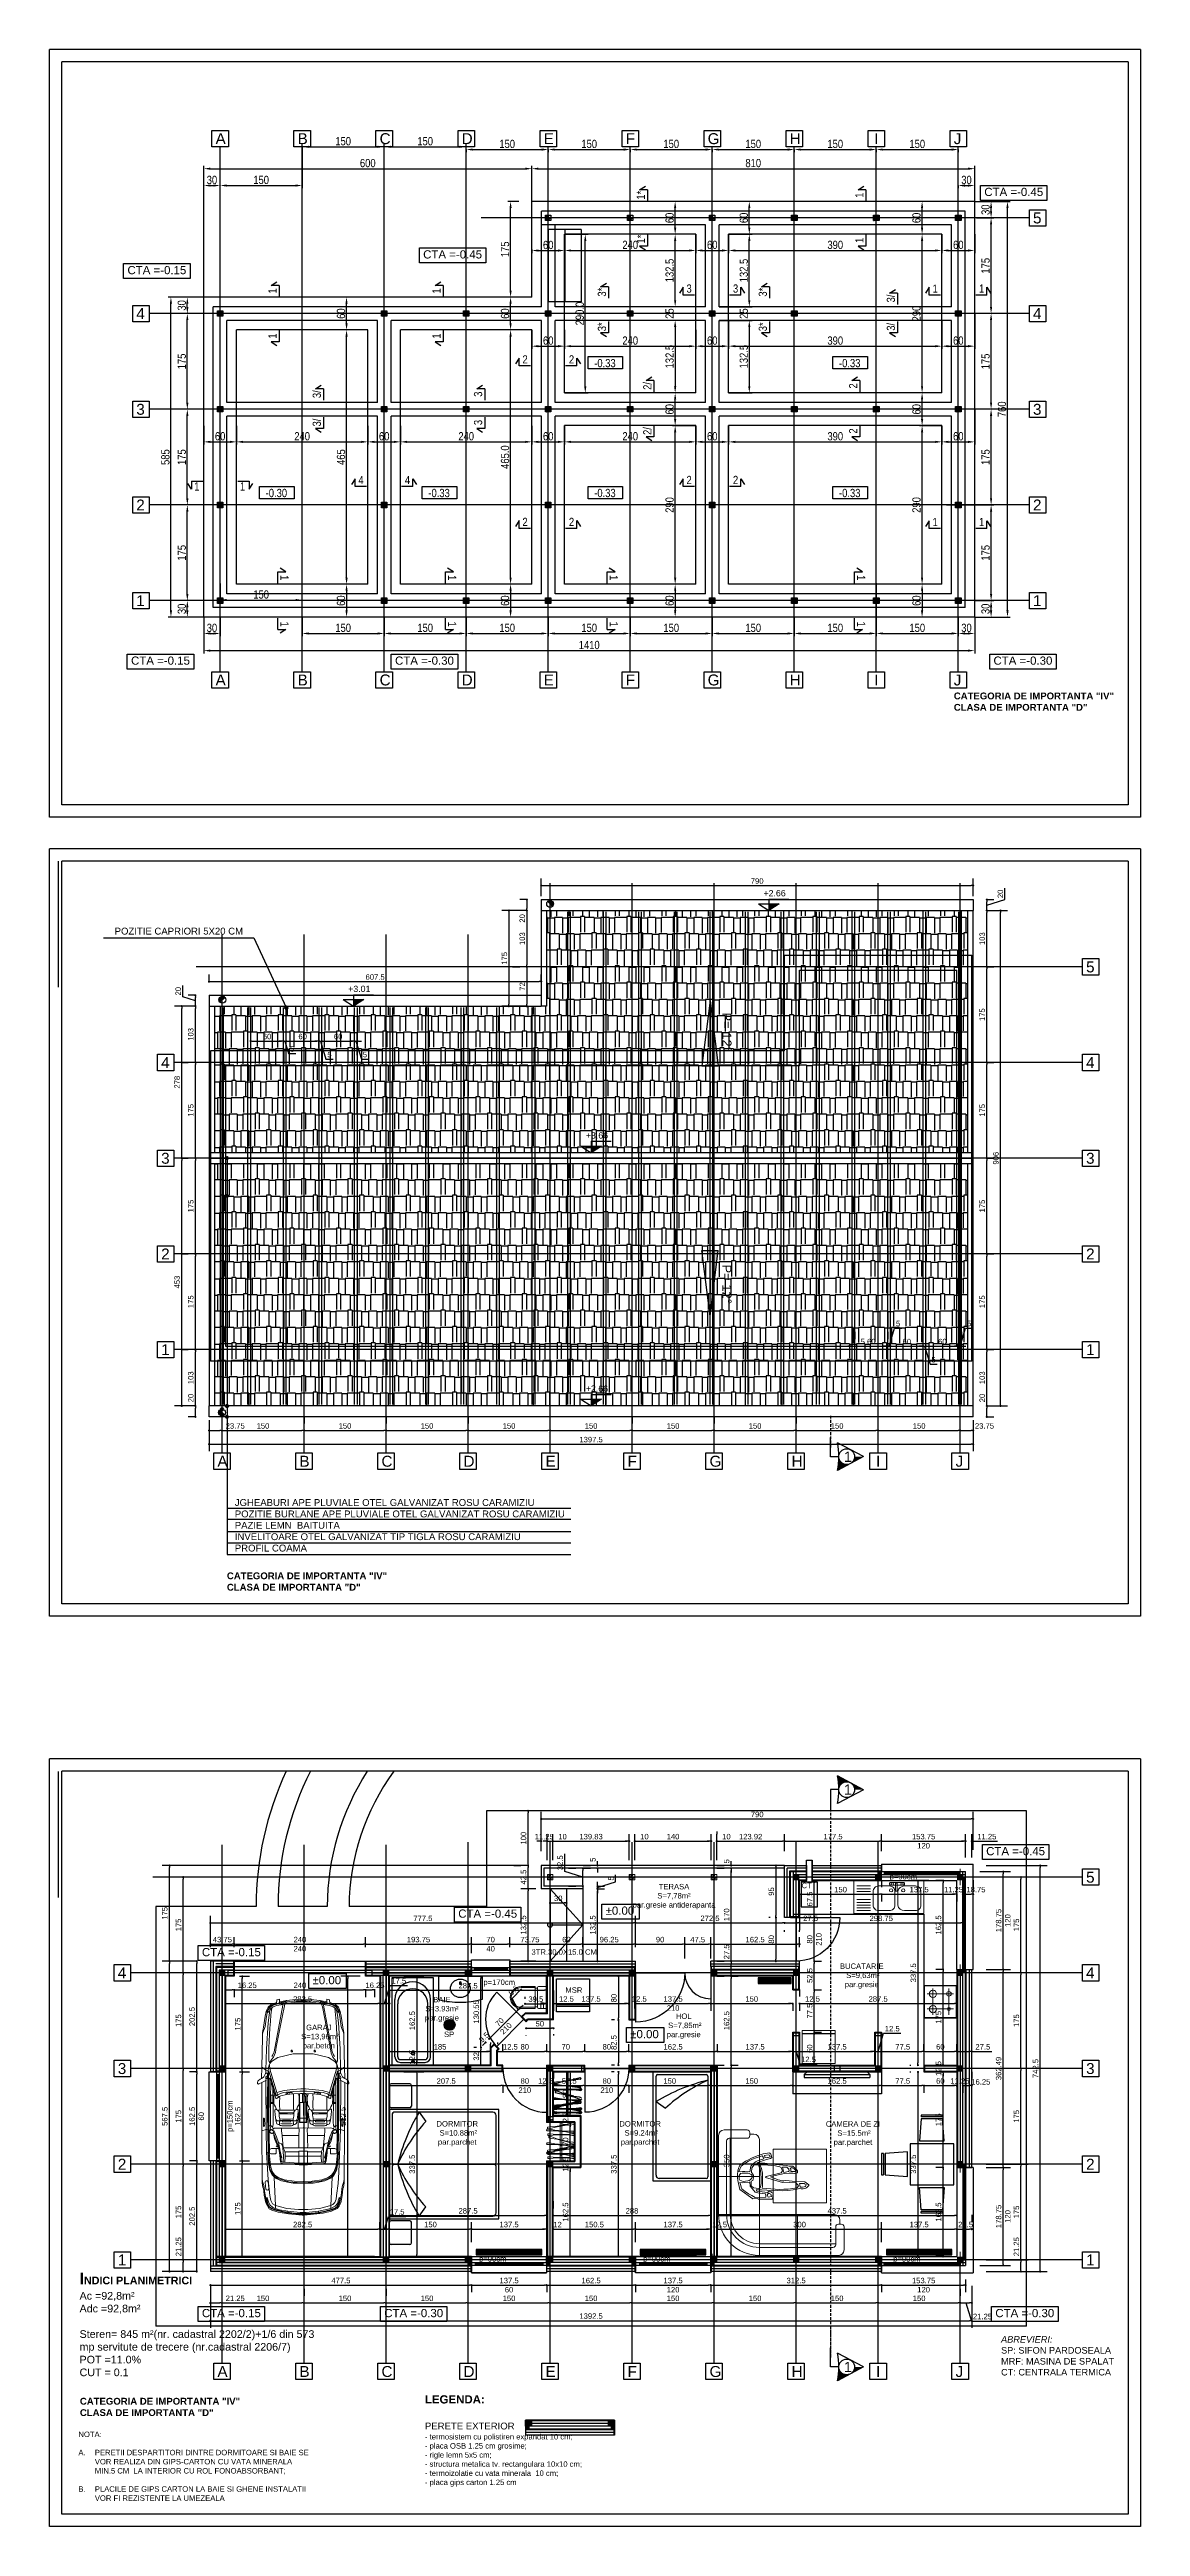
# Model space of a CAD drawing. Header units: millimetres. Extents: x 10453 to 58457, y -15634 to -5634.
# Drawn here: x 43696 to 45691, y -11017 to -6487 of the extents above; entities that cross this region are included whole.
import ezdxf

# ---------------------------------------------------------------- set-up
doc = ezdxf.new("R2010")
doc.units = ezdxf.units.MM
doc.header["$MEASUREMENT"] = 0
doc.linetypes.add('DASHED2', pattern=[0.375, 0.25, -0.125])
doc.layers.get('Defpoints').update_dxf_attribs({"color": 210, "lineweight": 0})
doc.layers.add('FINE', color=41, linetype='Continuous', lineweight=5)
doc.layers.add('MOBILIER', color=142, linetype='Continuous', lineweight=5)
doc.layers.add('MOBILA', color=142, linetype='Continuous')
doc.styles.add('1pe200', font='arial.ttf', dxfattribs={"height": 55})
doc.styles.add('NICU', font='ARIALN.TTF')
doc.styles.get("Standard").update_dxf_attribs({"font": 'arial.ttf', "height": 10})
doc.styles.add('Stilul meu', font='arial.ttf', dxfattribs={"height": 21})
doc.dimstyles.new('1-50', dxfattribs={"dimtxt": 15, "dimasz": 12, "dimexe": 5, "dimexo": 0, "dimgap": 2.5, "dimtad": 1, "dimdec": 0, "dimzin": 1, "dimdsep": 46, "dimtxsty": 'NICU', "dimcen": 2.5, "dimclrd": 256, "dimclre": 256, "dimclrt": 256, "dimadec": 0, "dimazin": 0, "dimtfac": 1, "dimtdec": 0, "dimtofl": 0, "dimtmove": 1, "dimatfit": 3, "dimfxl": 5, "dimtolj": 1, "dimtzin": 3, "dimlwd": -1, "dimlwe": -1, "dimarcsym": 0})
doc.dimstyles.get("Standard").update_dxf_attribs({"dimscale": 1.3, "dimtxt": 35, "dimasz": 3, "dimexe": 10, "dimexo": 20, "dimgap": 2.5, "dimtad": 1, "dimdsep": 46, "dimtxsty": 'Standard', "dimblk": 'DOT', "dimcen": 3, "dimazin": 0, "dimtfac": 1, "dimtofl": 0, "dimtmove": 0, "dimatfit": 3, "dimldrblk": 'DOT', "dimfxl": 0.18, "dimtolj": 1, "dimtzin": 0, "dimlwe": -1, "dimarcsym": 0})
pattern_1 = [(180, (32309.276, -13234.483), (-63.75, -30), [15, -12.5, 17.5, -7.5, 22.5, -10]), (180, (32294.276, -13235.733), (-63.75, -30), [12.5, -47.5, 10, -15]), (180, (32264.276, -13232.608), (-63.75, -30), [7.5, -77.5]), (270, (32309.276, -13234.483), (21.25, -30), [28.75, -91.25]), (270, (32294.276, -13234.483), (21.25, -30), [28.125, -91.875]), (270, (32281.776, -13234.483), (21.25, -30), [26.25, -93.75]), (270, (32264.276, -13232.608), (21.25, -30), [28.75, -91.25]), (270, (32256.776, -13232.608), (21.25, -30), [28.75, -91.25]), (270, (32234.276, -13234.483), (21.25, -30), [27.5, -92.5])]

msp = doc.modelspace()

# ---------------------------------------------------------------- texts
at = {"ltscale": 10, "attachment_point": 1}
for s, insert, char_height, width, style in [('A', (43999.641, -6640.065), 20, 21.44505, '1pe200'), ('B', (44149.641, -6640.065), 20, 21.44505, '1pe200'), ('C', (44299.641, -6640.065), 20, 21.44505, '1pe200'), ('D', (44449.641, -6640.065), 20, 21.44505, '1pe200'), ('E', (44599.641, -6640.065), 20, 21.44505, '1pe200'), ('F', (44749.641, -6640.065), 20, 21.44505, '1pe200'), ('G', (44899.641, -6640.065), 20, 21.44505, '1pe200'), ('H', (45049.641, -6640.065), 20, 21.44505, '1pe200'), ('I', (45204.242, -6640.065), 20, 21.44505, '1pe200'), ('J', (45349.641, -6640.065), 20, 21.44505, '1pe200'), ('CTA =-0.45 ', (45405.576, -6739.973), 15, 114.64286, '1pe200'), ('5', (45494.641, -6785.065), 20, 21.44505, '1pe200'), ('CTA =-0.15 ', (43838.479, -6882.98), 15, 114.64286, '1pe200'), ('CTA =-0.45 ', (44379.286, -6854.213), 15, 114.64286, '1pe200'), ('4', (43854.641, -6960.065), 20, 21.44505, '1pe200'), ('4', (45494.641, -6960.065), 20, 21.44505, '1pe200'), ('-0.33 ', (44692.165, -7053.077), 15, 74.5108, 'NICU'), ('-0.33 ', (45139.9, -7053.077), 15, 74.5108, 'NICU'), ('3', (43854.641, -7135.065), 20, 21.44505, '1pe200'), ('3', (45494.641, -7135.065), 20, 21.44505, '1pe200'), ('-0.30', (44091.281, -7290.62), 15, 74.5108, 'NICU'), ('-0.33 ', (44388.88, -7290.62), 15, 74.5108, 'NICU'), ('-0.33 ', (44692.165, -7290.62), 15, 74.5108, 'NICU'), ('-0.33 ', (45139.9, -7290.62), 15, 74.5108, 'NICU'), ('2', (43854.641, -7310.065), 20, 21.44505, '1pe200'), ('2', (45494.641, -7310.065), 20, 21.44505, '1pe200'), ('1', (43854.641, -7485.065), 20, 21.44505, '1pe200'), ('1', (45494.641, -7485.065), 20, 21.44505, '1pe200'), ('CTA =-0.15 ', (43845.048, -7597.166), 15, 114.64286, '1pe200'), ('CTA =-0.30 ', (44327.864, -7597.166), 15, 114.64286, '1pe200'), ('CTA =-0.30 ', (45422.368, -7597.166), 15, 114.64286, '1pe200'), ('A', (43999.641, -7630.065), 20, 21.44505, '1pe200'), ('B', (44149.641, -7630.065), 20, 21.44505, '1pe200'), ('C', (44299.641, -7630.065), 20, 21.44505, '1pe200'), ('D', (44449.641, -7630.065), 20, 21.44505, '1pe200'), ('E', (44599.641, -7630.065), 20, 21.44505, '1pe200'), ('F', (44749.641, -7630.065), 20, 21.44505, '1pe200'), ('G', (44899.641, -7630.065), 20, 21.44505, '1pe200'), ('H', (45049.641, -7630.065), 20, 21.44505, '1pe200'), ('I', (45204.242, -7630.065), 20, 21.44505, '1pe200'), ('J', (45349.641, -7630.065), 20, 21.44505, '1pe200'), ('{\\fArial|b1|i0|c0|p34;\\H0.7143x;\\P\\H0.8333x;CATEGORIA DE IMPORTANTA "IV"\\PCLASA DE IMPORTANTA "D"}', (45349.835, -7637.993), 21, 437.57382, 'Stilul meu'), ('5', (45591.73, -8154.833), 20, 21.44505, '1pe200'), ('4', (43900.091, -8329.833), 20, 21.44505, '1pe200'), ('4', (45591.73, -8329.833), 20, 21.44505, '1pe200'), ('3', (43900.091, -8504.833), 20, 21.44505, '1pe200'), ('3', (45591.73, -8504.833), 20, 21.44505, '1pe200'), ('2', (43900.091, -8679.833), 20, 21.44505, '1pe200'), ('2', (45591.73, -8679.833), 20, 21.44505, '1pe200'), ('1', (43900.091, -8854.833), 20, 21.44505, '1pe200'), ('1', (45591.73, -8854.833), 20, 21.44505, '1pe200'), ('A', (44003.04, -9058.897), 20, 21.44505, '1pe200'), ('B', (44153.04, -9058.897), 20, 21.44505, '1pe200'), ('C', (44303.04, -9058.897), 20, 21.44505, '1pe200'), ('D', (44453.04, -9058.897), 20, 21.44505, '1pe200'), ('E', (44603.04, -9058.897), 20, 21.44505, '1pe200'), ('F', (44753.04, -9058.897), 20, 21.44505, '1pe200'), ('G', (44903.04, -9058.897), 20, 21.44505, '1pe200'), ('H', (45053.04, -9058.897), 20, 21.44505, '1pe200'), ('I', (45207.64, -9058.897), 20, 21.44505, '1pe200'), ('J', (45353.04, -9058.897), 20, 21.44505, '1pe200'), ('{\\fArial|b1|i0|c0|p34;\\H0.7143x;\\P\\H0.8333x;CATEGORIA DE IMPORTANTA "IV"\\PCLASA DE IMPORTANTA "D"}', (44020.409, -9247.218), 21, 437.57382, 'Stilul meu'), ('CTA =-0.45 ', (45408.975, -9774.524), 15, 114.64286, '1pe200'), ('5', (45591.73, -9819.616), 20, 21.44505, '1pe200'), ('CTA =-0.45 ', (44443.481, -9888.765), 15, 114.64286, '1pe200'), ('%%P0.00 ', (44713.005, -9883.233), 15, 74.5108, '1pe200'), ('CTA =-0.15 ', (43974.685, -9959.193), 15, 114.64286, '1pe200'), ('3TR.30.0X15.0 CM', (44577.421, -9961.45), 10, 160.95618, '1pe200'), ('4', (43820.841, -9994.616), 20, 21.44505, '1pe200'), ('%%P0.00 ', (44176.938, -10010.407), 15, 74.5108, '1pe200'), ('4', (45591.73, -9994.616), 20, 21.44505, '1pe200'), ('%%P0.00 ', (44757.974, -10109.146), 15, 74.5108, '1pe200'), ('3', (43820.841, -10169.616), 20, 21.44505, '1pe200'), ('3', (45591.73, -10169.616), 20, 21.44505, '1pe200'), ('2', (43820.841, -10344.616), 20, 21.44505, '1pe200'), ('2', (45591.73, -10344.616), 20, 21.44505, '1pe200'), ('{\\fArial|b1|i0|c0|p34;I\\H0.6667x;NDICI PLANIMETRICI\\fArial|b0|i0|c0|p34;\\PAc =92,8m²\\PAdc =92,8m²\\P\\PSteren= 845 m²(nr. cadastral 2202/2)+1/6 din 573 mp servitute de trecere (nr.cadastral 2206/7)\\PPOT =11.0%  \\PCUT = 0.1}', (43750.936, -10553.168), 21, 437.57382, 'Stilul meu'), ('1', (43820.841, -10519.616), 20, 21.44505, '1pe200'), ('1', (45591.73, -10519.616), 20, 21.44505, '1pe200'), ('CTA =-0.15 ', (43974.685, -10619.302), 15, 114.64286, '1pe200'), ('CTA =-0.30 ', (44308.143, -10619.302), 15, 114.64286, '1pe200'), ('CTA =-0.30 ', (45425.766, -10619.302), 15, 114.64286, '1pe200'), ('A', (44003.04, -10723.681), 20, 21.44505, '1pe200'), ('B', (44153.04, -10723.681), 20, 21.44505, '1pe200'), ('C', (44303.04, -10723.681), 20, 21.44505, '1pe200'), ('D', (44453.04, -10723.681), 20, 21.44505, '1pe200'), ('E', (44603.04, -10723.681), 20, 21.44505, '1pe200'), ('F', (44753.04, -10723.681), 20, 21.44505, '1pe200'), ('G', (44903.04, -10723.681), 20, 21.44505, '1pe200'), ('H', (45053.04, -10723.681), 20, 21.44505, '1pe200'), ('I', (45207.64, -10723.681), 20, 21.44505, '1pe200'), ('J', (45353.04, -10723.681), 20, 21.44505, '1pe200'), ('{\\fArial|b1|i0|c0|p34;\\H0.7143x;LEGENDA:\\P\\P\\fArial|b0|i0|c0|p34;\\H0.8333x;PERETE EXTERIOR\\fArial|b1|i0|c0|p34;\\P\\fArial|b0|i0|c0|p34;\\H0.8x;- termosistem cu polistiren expandat 10 cm;\\P- placa OSB 1.25 cm grosime;\\P- rigle lemn 5x5 cm;\\P- structura metalica tv. rectangulara 10x10 cm;\\P- termoizolatie cu vata minerala  10 cm;\\P- placa gips carton 1.25 cm}', (44382.564, -10777.102), 21, 437.57382, 'Stilul meu'), ('{\\fArial|b1|i0|c0|p34;\\H0.7143x;\\P\\H0.8333x;CATEGORIA DE IMPORTANTA "IV"\\PCLASA DE IMPORTANTA "D"}', (43751.531, -10756.774), 21, 437.57382, 'Stilul meu')]:
    msp.add_mtext(s, dxfattribs=dict(at, insert=insert, char_height=char_height, width=width, style=style))
at = {"char_height": 15, "attachment_point": 5, "style": 'NICU'}
for s, insert, rotation in [('1*', (44777.573, -6753.531), 90), ('1', (45177.069, -6753.531), 90), ('1*', (44777.609, -6833.784), 90), ('1', (45177.105, -6835.975), 90), ('1', (44103.696, -6928.531), 90), ('1', (44403.696, -6928.531), 90), ('3*', (44706.292, -6930.866), 90), ('3*', (45000.562, -6930.866), 90), ('3/', (45234.78, -6942.405), 90), ('1', (44103.732, -7010.975), 90), ('1', (44403.732, -7010.975), 90), ('3*', (44706.328, -6994.207), 90), ('3*', (45000.598, -6994.207), 90), ('3/', (45234.815, -6994.207), 90), ('3/', (44184.78, -7117.405), 90), ('2/', (44789.401, -7102.277), 90), ('2', (45165.714, -7102.277), 90), ('3', (44479.78, -7117.405), 90), ('3/', (44184.815, -7169.207), 90), ('3', (44479.815, -7169.207), 90), ('2/', (44789.437, -7184.721), 90), ('2', (45165.75, -7184.721), 90), ('1', (44125.676, -7453.006), 270), ('1', (44432.196, -7453.006), 270), ('1', (44727.832, -7453.006), 270), ('1', (45180.275, -7453.006), 270), ('1', (44125.712, -7537.985), 270), ('1', (44432.232, -7537.985), 270), ('1', (44727.868, -7537.985), 270), ('1', (45180.311, -7537.985), 270)]:
    msp.add_mtext(s, dxfattribs=dict(at, insert=insert, rotation=rotation))
for s, insert in [('3', (44865.71, -6924.323)), ('3', (44950.69, -6924.287)), ('1', (45315.71, -6924.323)), ('1', (45400.69, -6924.287)), ('2', (44565.71, -7053.767)), ('2', (44650.69, -7053.731)), ('1', (43965.385, -7286.07)), ('1', (44049.032, -7286.07)), ('4', (44265.71, -7274.323)), ('4', (44350.69, -7274.287)), ('2', (44865.71, -7274.323)), ('2', (44950.69, -7274.287)), ('2', (44565.71, -7351.02)), ('2', (44650.69, -7350.984)), ('1', (45315.71, -7351.217)), ('1', (45400.69, -7351.181))]:
    msp.add_mtext(s, dxfattribs=dict(at, insert=insert))
at = {"ltscale": 10, "char_height": 11.5, "width": 58.2011, "attachment_point": 3}
for s, insert in [('+2.66', (45042.358, -8024.291)), ('+3.01', (44282.869, -8199.267)), ('+3.66', (44717.494, -8467.267)), ('+2.66', (44717.494, -8930.267))]:
    msp.add_mtext(s, dxfattribs=dict(at, insert=insert))
at = {"linetype": 'Continuous'}
for s, insert, char_height, width, attachment_point in [('\\P{\\H0.9783x;POZITIE CAPRIORI 5X20 CM}', (43815.093, -8088.849), 12.77778, 614.7279, 4), ('\\P{\\H0.9783x;JGHEABURI APE PLUVIALE OTEL GALVANIZAT ROSU CARAMIZIU\\PPOZITIE BURLANE APE PLUVIALE OTEL GALVANIZAT ROSU CARAMIZIU\\PPAZIE LEMN  BAITUITA \\PINVELITOARE OTEL GALVANIZAT TIP TIGLA ROSU CARAMIZIU\\PPROFIL COAMA}', (44034.849, -9175.504), 12.77778, 614.7279, 4), ('p=90cm', (45257.466, -9830.199), 10, 145.9756, 5), ('TERASA\\PS=7,78m²\\Ppar.gresie antiderapanta', (44838.103, -9865.079), 10, 145.9756, 5), ('CT', (45080.754, -9844.893), 10, 145.9756, 5), ('BUCATARIE\\P S=9,63m²\\Ppar.gresie', (45181.5, -10010.567), 10, 197.69488, 5), ('BAIE\\PS=3.93m²\\Ppar.gresie', (44413.661, -10071.626), 10, 145.9756, 5), ('p=170cm', (44518.401, -10023.298), 10, 145.9756, 5), ('MSR', (44654.968, -10036.184), 10, 145.9756, 5), ('GARAJ\\P S=13,96m²\\Ppar.beton', (44188.523, -10122.576), 10, 197.69488, 5), ('HOL\\P S=7,85m²\\Ppar.gresie', (44855.872, -10102.126), 10, 197.69488, 5), ('DORMITOR\\P S=10.88m²\\Ppar.parchet', (44441.679, -10298.791), 10, 197.69488, 5), ('DORMITOR \\P S=9.24m²\\Ppar.parchet', (44776.097, -10298.791), 10, 197.69488, 5), ('CAMERA DE ZI \\P S=15.5m²\\Ppar.parchet', (45165.37, -10299.137), 10, 197.69488, 5), ('p=90cm', (44506.621, -10529.189), 10, 145.9756, 5), ('p=90cm', (44806.621, -10529.189), 10, 145.9756, 5), ('p=90cm', (45264.058, -10529.285), 10, 145.9756, 5)]:
    msp.add_mtext(s, dxfattribs=dict(at, insert=insert, char_height=char_height, width=width, attachment_point=attachment_point))
at = {"ltscale": 10, "char_height": 17, "width": 356.16511, "rotation": 270, "style": 'Stilul meu'}
for insert, attachment_point in [((44943.184, -8248.127), 1), ((44943.184, -8781.317), 3)]:
    msp.add_mtext('P= 12%%D', dxfattribs=dict(at, insert=insert, attachment_point=attachment_point))
for s, insert, char_height, width, attachment_point in [('1', (45148.868, -9051.325), 18.75, 13.16033, 1), ('1', (45148.868, -9678.7), 18.75, 13.16033, 7), ('{\\fArial|b0|i1|c0|p34;ABREVIERI:\\P}SP: SIFON PARDOSEALA\\PMRF: MASINA DE SPALAT\\PCT: CENTRALA TERMICA', (45436.241, -10668.929), 12, 374.71419, 1), ('1', (45148.868, -10716.108), 18.75, 13.16033, 1), ('NOTA:\\P\\P\\pi-30,l30,t30;A.^IPERETII DESPARTITORI DINTRE DORMITOARE SI BAIE SE VOR REALIZA DIN GIPS-CARTON CU VATA MINERALA MIN.5 CM  LA INTERIOR CU ROL FONOABSORBANT;\\P\\pi0,l0,tz;\\P\\pi-30,l30,t30;B.^IPLACILE DE GIPS CARTON LA BAIE SI GHENE INSTALATII VOR FI REZISTENTE LA UMEZEALA', (43748.839, -10843.53), 10, 428.57427, 1)]:
    msp.add_mtext(s, dxfattribs=dict(insert=insert, char_height=char_height, width=width, attachment_point=attachment_point))
at = {"ltscale": 2, "insert": (44426.794, -10117.088), "char_height": 10, "width": 145.9756, "attachment_point": 5}
msp.add_mtext('SP', dxfattribs=at)
at = {"linetype": 'Continuous', "insert": (44027.165, -10266.689), "char_height": 10, "width": 145.9756, "attachment_point": 5, "rotation": 90}
msp.add_mtext('p=150cm', dxfattribs=at)

# ---------------------------------------------------------------- blocks, each defined once
blk = doc.blocks.new('A$C441A0C92')
at = {"layer": 'MOBILIER', "linetype": 'Continuous', "ltscale": 0.2}
for p, q in [((-144.9, 0), (0, 0)), ((0, 0), (0, -74.5)), ((-154.9, -10), (-154.9, -52.1)), ((-139.7, -19.5), (-139.7, -21.3)), ((-139.7, -19.5), (-139.7, -52.1)), ((-139.7, -21.3), (0, -21.3)), ((-139.7, -21.3), (-90.2, -21.3)), ((0, -14.5), (-134.7, -14.5)), ((-134.7, -14.5), (-95.2, -14.5)), ((-97.7, -49.4), (-94.3, -44)), ((-94.3, -44), (-90.5, -38.7)), ((-93.7, -48), (-88.7, -41.1)), ((-90.5, -38.7), (-87.5, -37.3)), ((-88.7, -41.1), (-78.7, -37)), ((-87.5, -37.3), (-84.8, -36.3)), ((-84.8, -36.3), (-79.2, -34.9)), ((-79.2, -34.9), (-73.7, -34.4)), ((-78.7, -43.7), (-78.9, -48)), ((-78.7, -37), (-78.2, -39.4)), ((-78.2, -39.4), (-78.7, -43.7)), ((-76.1, -45.6), (-75.9, -43)), ((-75.9, -43), (-75.3, -40.2)), ((-75.3, -40.2), (-71.3, -37.5)), ((-73.7, -34.4), (-68.2, -34.5)), ((-71.3, -37.5), (-65.2, -37.8)), ((-69.8, 0), (-69.8, -74.5)), ((-68.2, -34.5), (-62.6, -35.4)), ((-65.2, -37.8), (-63.2, -38.7)), ((-63.2, -38.7), (-60.6, -44.7)), ((-62.6, -35.4), (-57.1, -36.4)), ((-60.6, -44.7), (-61.1, -49.1)), ((-58.7, -39), (-53, -40.4)), ((-58.2, -43.5), (-58.7, -39)), ((-58.5, -47.7), (-58.2, -43.5)), ((-57.1, -36.4), (-45.9, -39)), ((-53, -40.4), (-50.2, -41.1)), ((-50.2, -41.1), (-47.1, -42.3)), ((-47.1, -42.3), (-42.4, -48.4)), ((-45.9, -39), (-28.8, -62.7)), ((-149.9, -57.1), (-144.7, -57.1)), ((-147.3, -57.1), (-147.3, -64.5)), ((-137.3, -74.5), (0, -74.5)), ((-137.3, -74.5), (0, -74.5)), ((-112.9, -93.3), (-111.2, -81.2)), ((-111.2, -81.2), (-107.4, -70.5)), ((-109.6, -90.9), (-108.4, -84)), ((-108.4, -84), (-105.5, -84.3)), ((-107.6, -79.5), (-106.4, -75.8)), ((-107.2, -80.3), (-107.6, -79.5)), ((-107.4, -70.5), (-103.1, -59.9)), ((-105.1, -81.5), (-107.2, -80.3)), ((-106.4, -75.8), (-103.9, -68.7)), ((-105.5, -84.3), (-104.3, -84.8)), ((-101.9, -82.4), (-105.1, -81.5)), ((-104.3, -89.5), (-104.6, -90.9)), ((-104.3, -84.8), (-103.9, -88.1)), ((-103.9, -88.1), (-104.3, -89.5)), ((-103.9, -68.7), (-101.2, -61.8)), ((-103.1, -59.9), (-100.5, -54.8)), ((-100.7, -87.6), (-102, -92.4)), ((-100.3, -76.5), (-101.9, -82.4)), ((-101.2, -61.8), (-97.9, -54.9)), ((-94.6, -70.1), (-100.7, -87.6)), ((-100.5, -54.8), (-97.7, -49.4)), ((-99.8, -74.4), (-100.3, -76.5)), ((-99.1, -72.2), (-99.8, -74.4)), ((-97.9, -70), (-99.1, -72.2)), ((-97.9, -54.9), (-93.7, -48)), ((-96.5, -67.7), (-97.9, -70)), ((-92.7, -63.2), (-96.5, -67.7)), ((-94.4, -77.6), (-94.6, -70.1)), ((-93.9, -84.3), (-94.4, -77.6)), ((-92.4, -97.6), (-93.9, -84.3)), ((-88.4, -59.1), (-92.7, -63.2)), ((-91.2, -72.2), (-90.8, -65.1)), ((-87.7, -74.4), (-91.2, -72.2)), ((-91.2, -76.2), (-88.4, -76.5)), ((-91.2, -81.9), (-91.2, -76.2)), ((-90.8, -82.7), (-91.2, -81.9)), ((-90.8, -65.1), (-85.6, -60.6)), ((-90.6, -89.8), (-90.8, -82.7)), ((-90.1, -97.1), (-90.6, -89.8)), ((-78.2, -57), (-88.4, -59.1)), ((-88.4, -76.5), (-84.2, -78.6)), ((-84.2, -75.8), (-87.7, -74.4)), ((-85.6, -60.6), (-77, -59.9)), ((-75.4, -77.4), (-84.2, -75.8)), ((-84.2, -78.6), (-75.8, -80.3)), ((-78.9, -48), (-78.2, -57)), ((-77, -59.9), (-73.7, -63)), ((-69.6, -86.9), (-76.5, -114.2)), ((-76.1, -51), (-76.1, -45.6)), ((-75.8, -52.2), (-76.1, -51)), ((-75.6, -53.9), (-75.8, -52.2)), ((-75.8, -80.3), (-72.3, -80)), ((-75.1, -55.6), (-75.6, -53.9)), ((-66.6, -78.1), (-75.4, -77.4)), ((-73.4, -59.4), (-75.1, -55.6)), ((-73.7, -63), (-71.6, -63.9)), ((-71.3, -61.1), (-73.4, -59.4)), ((-72.3, -80), (-69, -80)), ((-71.6, -63.9), (-69.6, -64.1)), ((-67.7, -61.5), (-71.3, -61.1)), ((-69.6, -64.1), (-67.3, -63.9)), ((-68, -85.5), (-69.6, -86.9)), ((-69, -80), (-62.3, -80.3)), ((-58.7, -116.6), (-68, -85.5)), ((-65.4, -59.8), (-67.7, -61.5)), ((-67.3, -63.9), (-65.1, -63.4)), ((-62.3, -78.1), (-66.6, -78.1)), ((-63.7, -57.9), (-65.4, -59.8)), ((-65.1, -63.4), (-62.6, -62.7)), ((-62.6, -55.8), (-63.7, -57.9)), ((-61.8, -53.5), (-62.6, -55.8)), ((-62.6, -62.7), (-61.1, -59.4)), ((-57.8, -77.7), (-62.3, -78.1)), ((-62.3, -80.3), (-55.4, -80.5)), ((-61.1, -49.1), (-61.8, -53.5)), ((-61.1, -59.4), (-52.8, -59.4)), ((-59.4, -55.8), (-58.5, -47.7)), ((-59.4, -57), (-59.4, -55.8)), ((-52.1, -57.5), (-59.4, -57)), ((-53.5, -76.9), (-57.8, -77.7)), ((-55.4, -80.5), (-51.9, -80.2)), ((-49.2, -75.8), (-53.5, -76.9)), ((-52.8, -59.4), (-48.8, -63.9)), ((-41.1, -66.8), (-52.1, -57.5)), ((-51.9, -80.2), (-48.5, -79.5)), ((-48, -73.8), (-49.2, -75.8)), ((-48.8, -63.9), (-48, -73.8)), ((-48.5, -79.5), (-47.1, -95.4)), ((-45.5, -68.4), (-45.4, -78.3)), ((-43.1, -70.1), (-45.5, -68.4)), ((-45.4, -78.3), (-45, -87.9)), ((-45, -87.9), (-44, -107.3)), ((-40.7, -89.3), (-43.1, -70.1)), ((-42.4, -48.4), (-38.3, -54.4)), ((-42.3, -91.7), (-40.7, -89.3)), ((-40, -71.5), (-41.1, -66.8)), ((-39.3, -76.2), (-40, -71.5)), ((-37.8, -85.5), (-39.3, -76.2)), ((-39, -91.7), (-38.6, -90.5)), ((-38.6, -90.5), (-35.7, -88.8)), ((-38.3, -54.4), (-34.7, -60.5)), ((-35, -86.4), (-37.8, -85.5)), ((-35.7, -88.8), (-34.1, -89.3)), ((-31.7, -86.4), (-35, -86.4)), ((-34.7, -60.5), (-31.2, -66.8)), ((-34.1, -89.3), (-31.7, -90.5)), ((-31.7, -90.5), (-33.3, -96.6)), ((-31.2, -66.8), (-31.7, -86.4)), ((-28.8, -62.7), (-29.3, -71.7)), ((-29.3, -71.7), (-28.4, -72.2)), ((-28.4, -72.2), (-28.4, -98.6)), ((0, -211.8), (0, -74.5)), ((74.5, -74.5), (0, -74.5)), ((53.2, -214.1), (53.2, -74.5)), ((60, -74.5), (60, -209.1)), ((74.5, -219.4), (74.5, -74.5)), ((-119.5, -99.8), (-119.5, -197.5)), ((-21.8, -99.8), (-119.5, -99.8)), ((-112.1, -93.8), (-112.9, -93.3)), ((-112.4, -94.7), (-112.1, -93.8)), ((-108.6, -96.2), (-112.4, -94.7)), ((-108.8, -93.3), (-109.6, -90.9)), ((-105.5, -94.1), (-108.8, -93.3)), ((-104.3, -97.4), (-108.6, -96.2)), ((-105, -92.4), (-105.5, -94.1)), ((-104.6, -90.9), (-105, -92.4)), ((-102.9, -94.8), (-104.3, -97.4)), ((-102, -92.4), (-102.9, -94.8)), ((-90.8, -110.9), (-92.4, -97.6)), ((-89.6, -124.4), (-90.8, -110.9)), ((-89.1, -104.3), (-90.1, -97.1)), ((-88.4, -128.9), (-89.6, -124.4)), ((-87.5, -111.8), (-89.1, -104.3)), ((-88.7, -135.8), (-88.4, -128.9)), ((-82.7, -142.7), (-88.7, -135.8)), ((-86.3, -114.2), (-87.5, -111.8)), ((-86.8, -124.7), (-86.8, -117.1)), ((-86.8, -117.1), (-84.2, -117.5)), ((-86.3, -125.6), (-86.8, -124.7)), ((-81.5, -116.3), (-86.3, -114.2)), ((-83, -128.4), (-86.3, -125.6)), ((-86, -133.7), (-84.8, -130.9)), ((-85.6, -134.6), (-86, -133.7)), ((-83.9, -138.2), (-85.6, -134.6)), ((-84.8, -130.9), (-83.5, -131.8)), ((-84.2, -117.5), (-77.3, -119.5)), ((-83.5, -131.8), (-81.8, -132.2)), ((-80.3, -129.2), (-83, -128.4)), ((-81.8, -132.2), (-78.7, -131.8)), ((-80.3, -116.6), (-81.5, -116.3)), ((-76.5, -114.2), (-80.3, -116.6)), ((-78.7, -128), (-80.3, -129.2)), ((-77.3, -119.5), (-78.7, -128)), ((-78.7, -131.8), (-78.7, -140.6)), ((-75.3, -120.6), (-76.1, -129.2)), ((-76.1, -129.2), (-75.9, -132.7)), ((-75.9, -132.7), (-75.6, -136)), ((-73.5, -111.9), (-75.3, -120.6)), ((-71.6, -103.5), (-73.5, -111.9)), ((-69.2, -95), (-71.6, -103.5)), ((-66.4, -101.7), (-69.2, -95)), ((-63.9, -108.7), (-66.4, -101.7)), ((-62.8, -112.1), (-63.9, -108.7)), ((-62.1, -115.7), (-62.8, -112.1)), ((-62.3, -122.7), (-62, -119.2)), ((-60.9, -140.6), (-62.3, -122.7)), ((-62, -119.2), (-62.1, -115.7)), ((-59.4, -118.3), (-58.7, -116.6)), ((-58.2, -141.5), (-59.4, -118.3)), ((-47.6, -135.4), (-48.8, -143.6)), ((-46.8, -127.3), (-47.6, -135.4)), ((-47.1, -95.4), (-46.2, -111.4)), ((-46.4, -119.4), (-46.8, -127.3)), ((-46.2, -111.4), (-46.4, -119.4)), ((-44, -126.6), (-45.2, -136.5)), ((-44, -107.3), (-43.6, -116.9)), ((-43.6, -116.9), (-44, -126.6)), ((-42.8, -93.8), (-42.3, -91.7)), ((-42.3, -95.9), (-42.8, -93.8)), ((-40.2, -95.9), (-42.3, -95.9)), ((-39.3, -99.8), (-40.2, -95.9)), ((-28.4, -98.6), (-39.3, -99.8)), ((-38.6, -92.4), (-39, -91.7)), ((-37.4, -95.4), (-38.6, -92.4)), ((-33.3, -96.6), (-37.4, -95.4)), ((-21.8, -197.5), (-21.8, -99.8)), ((-81.1, -140.3), (-83.9, -138.2)), ((-79.9, -144.2), (-82.7, -142.7)), ((-78.7, -140.6), (-81.1, -140.3)), ((-76.5, -144.2), (-79.9, -144.2)), ((-76.1, -142.7), (-76.5, -144.2)), ((-75.8, -141), (-76.1, -142.7)), ((-75.4, -139.4), (-75.8, -141)), ((-75.6, -136), (-75.4, -139.4)), ((-59.9, -157.9), (-60.9, -140.6)), ((-54.5, -164.8), (-59.9, -157.9)), ((-54.5, -145.1), (-58.2, -141.5)), ((-56.9, -156.2), (-56.9, -147.7)), ((-56.9, -147.7), (-54.5, -148.4)), ((-56.6, -157), (-56.9, -156.2)), ((-54.9, -160.3), (-56.6, -157)), ((-51.6, -158.6), (-54.9, -160.3)), ((-52.8, -146), (-54.5, -145.1)), ((-54.5, -148.4), (-50.4, -148.9)), ((-53.3, -165.1), (-54.5, -164.8)), ((-49.7, -161.5), (-53.3, -165.1)), ((-48.8, -143.6), (-52.8, -146)), ((-50.6, -156.2), (-51.6, -158.6)), ((-50.2, -153.7), (-50.6, -156.2)), ((-50.4, -148.9), (-50.2, -151.3)), ((-50.2, -151.3), (-50.2, -153.7)), ((-48.7, -159.6), (-49.7, -161.5)), ((-47.8, -157.9), (-48.7, -159.6)), ((-47.3, -154.4), (-47.8, -157.9)), ((-46.1, -141.5), (-47.6, -147.2)), ((-47.6, -147.2), (-47.3, -150.8)), ((-47.3, -150.8), (-47.3, -154.4)), ((-45.2, -136.5), (-46.1, -141.5)), ((74.5, -144.3), (0, -144.3)), ((-119.5, -197.5), (-21.8, -197.5)), ((17.4, -221.8), (10, -221.8)), ((17.4, -224.4), (17.4, -219.1)), ((55, -214.1), (22.4, -214.1)), ((64.5, -229.4), (22.4, -229.4))]:
    blk.add_line(p, q, dxfattribs=at)
for centre, radius, start, end in [((0, -74.5), 74.5, 0, 90), ((-144.9, -10), 10, 90, 180), ((-134.7, -19.5), 5, 90, 180), ((-134.7, -19.5), 5, 90, 180), ((0, -74.5), 60, 0, 90), ((0, -74.5), 53.2, 0, 90), ((-149.9, -52.1), 5, 180, 270), ((-137.3, -64.5), 10, 180, 270), ((-144.7, -52.1), 5, 270, 0), ((10, -211.8), 10, 180, 270), ((22.4, -219.1), 5, 90, 180), ((22.4, -224.4), 5, 180, 270), ((55, -209.1), 5, 270, 0), ((64.5, -219.4), 10, 270, 0)]:
    blk.add_arc(centre, radius, start, end, dxfattribs=at)
blk = doc.blocks.new('A$C3E240D1F')
at = {"layer": 'MOBILIER', "ltscale": 10}
for p, q in [((-21.3, 20), (-46.7, 20)), ((-21.3, 18), (-46.7, 18)), ((-21.3, -20), (-21.3, 20)), ((-16.8, 17), (-21.3, 17)), ((-16.8, -18), (-16.8, 18)), ((-2, 20), (-14.8, 20)), ((-10.8, 10), (-10.8, 20)), ((-6, 10), (-10.8, 10)), ((-6, 10), (-6, 20)), ((0, -18), (0, 18)), ((-21.3, -18), (-46.7, -18)), ((-21.3, -20), (-46.7, -20)), ((-16.8, -17), (-21.3, -17)), ((-2, -20), (-14.8, -20))]:
    blk.add_line(p, q, dxfattribs=at)
for centre, radius, start, end in [((-46.7, 0), 20, 90, 270), ((-46.7, 0), 18, 90, 270), ((-14.8, 18), 2, 90, 180), ((-2, 18), 2, 0, 90), ((-14.8, -18), 2, 180, 270), ((-2, -18), 2, 270, 0)]:
    blk.add_arc(centre, radius, start, end, dxfattribs=at)
blk = doc.blocks.new('A$C650D1CBC')
at = {"layer": 'FINE', "ltscale": 10}
for p, q in [((-10, 4.3), (10, 4.3)), ((0, 14.3), (0, -5.7))]:
    blk.add_line(p, q, dxfattribs=at)
at = {"layer": 'FINE', "lineweight": 20, "ltscale": 10}
blk.add_lwpolyline([(-5, 9.3), (5, 9.3), (5, -0.7), (-5, -0.7)], close=True, dxfattribs=at)
at = {"layer": 'FINE', "ltscale": 10}
for points, knots in [([(-5, 1.9), (-4.4, 2.6), (-1.6, 2.3), (-1.5, 5.8), (-1.9, 8.1), (-1.7, 9.3)], [2.649188, 2.649188, 2.649188, 2.649188, 5.843083, 7.906763, 11.745308, 11.745308, 11.745308, 11.745308]), ([(-5, 3.8), (-4.7, 3.6), (-3.3, 2.8), (-3.6, 6.8), (-4.4, 8.7), (-4.4, 9.3)], [3.558814, 3.558814, 3.558814, 3.558814, 4.605087, 8.251638, 10.366264, 10.366264, 10.366264, 10.366264]), ([(-2.8, -0.7), (-2.9, -0.3), (-2.8, 1.3), (2.2, 1), (-0.9, 5.4), (0.8, 7.8), (1.9, 9), (2.2, 9.3)], [0.943845, 0.943845, 0.943845, 0.943845, 2.215731, 5.816212, 9.175962, 12.828078, 13.92348, 13.92348, 13.92348, 13.92348]), ([(-1.5, -0.7), (-1.1, 0), (1.4, -0.1), (2, 1.9), (2, 4.7), (3.8, 1.9), (4.7, 3.4), (5, 4.3)], [1.820916, 1.820916, 1.820916, 1.820916, 4.849694, 6.48117, 8.275205, 9.881994, 11.948743, 11.948743, 11.948743, 11.948743])]:
    blk.add_open_spline(points, degree=3, knots=knots, dxfattribs=at)
blk = doc.blocks.new('A$C036C63DA')
at = {"layer": 'FINE', "ltscale": 10}
for p, q in [((-15, 0), (15, 0)), ((0, 15), (0, -15))]:
    blk.add_line(p, q, dxfattribs=at)
for points in [[(-5, 5), (5, 5), (5, -5), (-5, -5)], [(-4.5, 4.5), (4.5, 4.5), (4.5, -4.5), (-4.5, -4.5)]]:
    blk.add_lwpolyline(points, close=True, dxfattribs=at)
blk = doc.blocks.new('A$C48C61F15')
for p, q in [((-147, 63), (-147, 97)), ((-144, 100), (-106.3, 100)), ((-103.3, 63), (-103.3, 97)), ((-95, 92), (-95, -89)), ((-3, 95), (-92, 95)), ((0, 92), (0, -92)), ((92, 95), (3, 95)), ((95, -89), (95, 92)), ((103.3, 63), (103.3, 97)), ((144, 100), (106.3, 100)), ((147, 63), (147, 97)), ((-144, 60), (-106.3, 60)), ((-95, 45.7), (-77.9, 33.5)), ((95, 45.7), (77.9, 33.5)), ((144, 60), (106.3, 60)), ((-89, -95), (-3, -95)), ((3, -95), (89, -95))]:
    blk.add_line(p, q)
blk.add_lwpolyline([(-100, 100), (-100, -100), (100, -100), (100, 100), (-100, 100)])
for centre, radius, start, end in [((-144, 97), 3, 90, 180), ((-106.3, 97), 3, 0, 90), ((-92, 92), 3, 90, 180), ((-3, 92), 3, 0, 90), ((3, 92), 3, 90, 180), ((92, 92), 3, 0, 90), ((106.3, 97), 3, 90, 180), ((144, 97), 3, 0, 90), ((-144, 63), 3, 180, 270), ((-106.3, 63), 3, 270, 0), ((83.2, -251.2), 346.3, 103.8967, 120.9651), ((119.7, -181.1), 291.8, 114.2267, 132.6366), ((-119.7, -181.1), 291.8, 47.3634, 65.7733), ((-83.2, -251.2), 346.3, 59.035, 76.1033), ((106.3, 63), 3, 180, 270), ((144, 63), 3, 270, 0), ((-89, -89), 6, 180, 270), ((89, -89), 6, 270, 0), ((-3, -92), 3, 270, 0), ((3, -92), 3, 180, 270)]:
    blk.add_arc(centre, radius, start, end)
blk = doc.blocks.new('A$C30B25B59')
at = {"layer": 'MOBILIER', "linetype": 'Continuous', "ltscale": 0.2}
for p, q in [((-42.1, 42.1), (-67.1, 42.1)), ((-42.1, 37.1), (-67.1, 37.1)), ((-42.1, 32.1), (-67.1, 32.1)), ((-42.1, 27.1), (-67.1, 27.1)), ((-42.1, 17.1), (-67.1, 17.1)), ((-42.1, 12.1), (-67.1, 12.1)), ((-42.1, 7.1), (-67.1, 7.1)), ((-42.1, 2.1), (-67.1, 2.1)), ((-42.1, -2.9), (-67.1, -2.9))]:
    blk.add_line(p, q, dxfattribs=at)
for points in [[(55.9, 52.1), (-72.1, 52.1), (-72.1, -7.9), (55.9, -7.9), (55.9, 52.1)], [(7, 32.4), (7, 32.4), (4, 32.5), (4, 47.3), (7.1, 47.3), (7, 32.4)]]:
    blk.add_lwpolyline(points, dxfattribs=at)
for points in [[(5.6, 43.4), (-4.9, 43.4, -0.414214), (-6.9, 45.4), (-6.9, 46.4, -0.414214), (-4.9, 48.4), (18.6, 48.4, -0.414214), (20.6, 46.4), (20.6, 45.4, -0.414214), (18.6, 43.4), (5.6, 43.4)], [(2.9, 32.1), (2.9, 7.1, -0.414214), (-7.1, -2.9), (-27.1, -2.9, -0.414214), (-37.1, 7.1), (-37.1, 32.1, -0.414214), (-27.1, 42.1), (-7.1, 42.1, -0.414214), (2.9, 32.1)], [(50.4, 32.1), (50.4, 7.1, -0.414214), (40.4, -2.9), (20.4, -2.9, -0.365938), (7.9, 7.1), (7.9, 32.1, -0.365938), (20.4, 42.1), (40.4, 42.1, -0.414214), (50.4, 32.1)]]:
    blk.add_lwpolyline(points, format="xyb", dxfattribs=at)
for centre, radius in [((-1.9, 46), 2.09), ((15.6, 46), 2.09), ((-4.2, 34.1), 2.98), ((18.1, 34.1), 2.98)]:
    blk.add_circle(centre, radius, dxfattribs=at)
blk = doc.blocks.new('A$C483C5700')
at = {"layer": 'MOBILIER', "linetype": 'Continuous', "ltscale": 0.2}
for p, q in [((-43.1, 36.9), (16.9, 36.9)), ((-43.1, -23.1), (-43.1, 36.9)), ((-42.1, 35.9), (15.9, 35.9)), ((-42.1, -22.1), (-42.1, 35.9)), ((-37.1, 22.6), (10.9, 22.6)), ((-27.6, 30.9), (-27.6, -17.1)), ((0, 30.9), (0, -17.1)), ((15.9, 35.9), (15.9, -22.1)), ((16.9, 36.9), (16.9, -23.1)), ((16.9, -23.1), (-43.1, -23.1)), ((15.9, -22.1), (-42.1, -22.1)), ((-37.1, -6.6), (10.9, -6.6))]:
    blk.add_line(p, q, dxfattribs=at)
for centre, radius in [((-27.6, -6.6), 6.59), ((-27.6, 22.6), 4.26), ((0.3, -6.6), 6.59), ((0, 22.6), 2.78)]:
    blk.add_circle(centre, radius, dxfattribs=at)
blk = doc.blocks.new('LAV_IS')
for p, q in [((0, 56), (-42.6, 56)), ((0, -56), (0, 56)), ((0, -56), (-43.1, -56))]:
    blk.add_line(p, q)
blk.add_lwpolyline([(-38.9, 0, 0.059913), (-37.8, -9.2, 0.073396), (-34.8, -16.6, 0.106806), (-29.2, -22.7, 0.1544), (-22.1, -25, 0.1544), (-15.1, -22.7, 0.106806), (-9.5, -16.6, 0.073396), (-6.5, -9.2, 0.059913), (-5.4, 0, 0.059913), (-6.5, 9.2, 0.073396), (-9.5, 16.7, 0.106806), (-15.1, 22.7, 0.1544), (-22.1, 25, 0.1544), (-29.2, 22.7, 0.106806), (-34.8, 16.7, 0.073396), (-37.8, 9.2, 0.059913), (-38.9, 0)], format="xyb")
blk.add_circle((-12.7, 0), 2.5)
blk.add_arc((249.1, -1.3), 297.3, 168.893, 190.5976)
blk = doc.blocks.new('A$C5BD2380B')
at = {"layer": 'MOBILA', "ltscale": 10}
for q in [(0, 80), (80, 0)]:
    blk.add_line((0, 0), q, dxfattribs=at)
blk.add_arc((0, 0), 80, 0, 90, dxfattribs=at)
blk = doc.blocks.new('_Dot')
at = {"color": 0, "linetype": 'ByBlock', "lineweight": -2}
blk.add_line((-0.5, 0), (-1, 0), dxfattribs=at)
at = {"color": 0, "linetype": 'ByBlock', "const_width": 0.5}
blk.add_lwpolyline([(-0.25, 0, 1), (0.25, 0, 1)], format="xyb", close=True, dxfattribs=at)
blk = doc.blocks.new('*D13')
at = {"color": 0, "ltscale": 10, "transparency": 16777216}
for p, q in [((45040.2, -9782.3), (45040.2, -9750.8)), ((45217.7, -9782.3), (45217.7, -9750.8))]:
    blk.add_line(p, q, dxfattribs=at)
at = {"color": 0, "linetype": 'ByBlock', "lineweight": -2, "ltscale": 10, "transparency": 16777216}
blk.add_line((45044.1, -9763.8), (45213.8, -9763.8), dxfattribs=at)
at = {"layer": 'Defpoints', "color": 0, "ltscale": 10, "transparency": 16777216}
for p in [(45217.7, -9763.8), (45040.2, -9808.3), (45217.7, -9808.3)]:
    blk.add_point(p, dxfattribs=at)
at = {"color": 0, "lineweight": -2, "ltscale": 10, "transparency": 16777216, "xscale": 3.9, "yscale": 3.9, "zscale": 3.9, "rotation": 180}
blk.add_blockref('_Dot', (45040.2, -9763.8), dxfattribs=at)
at = {"color": 0, "lineweight": -2, "ltscale": 10, "transparency": 16777216, "xscale": 3.9, "yscale": 3.9, "zscale": 3.9}
blk.add_blockref('_Dot', (45217.7, -9763.8), dxfattribs=at)
at = {"color": 0, "ltscale": 10, "transparency": 16777216, "insert": (45128.9, -9755.5), "char_height": 10, "attachment_point": 5}
blk.add_mtext('\\A1;177.5', dxfattribs=at)
blk = doc.blocks.new('A$C54C70DF9')
at = {"layer": 'MOBILIER'}
for p, q in [((-66, 180.6), (-61.1, 181.6)), ((-61.1, 181.6), (-61.1, 175.4)), ((25, 181.6), (25, 175.4)), ((29.8, 180.6), (25, 181.6)), ((-66.7, 174), (-66, 180.6)), ((-52, 175), (-53, 172.5)), ((15.9, 175), (16.9, 172.5)), ((30.6, 174), (29.8, 180.6)), ((-39.9, 88.8), (-40.3, 85.6)), ((-40.3, 85.6), (-37.9, 85.6)), ((-39.9, 88.8), (-38.2, 88.8)), ((-37.9, 85.6), (-38.2, 88.8)), ((1.7, 85.6), (2, 88.8)), ((4.2, 85.6), (1.7, 85.6)), ((3.7, 88.8), (2, 88.8)), ((3.7, 88.8), (4.2, 85.6)), ((-81.5, 38.3), (-76.8, 36.1)), ((-77.1, 30.6), (-76.8, 32)), ((-73.1, 16.6), (-73.1, 21)), ((-46.8, 10.6), (-46.6, 8)), ((-43.9, 11), (-43.7, 8.4)), ((-25, 9.3), (-25, -42.6)), ((-19.4, 7.3), (-19.4, -5.7)), ((-12, 8.1), (-18.6, 8.1)), ((-13.9, 4.4), (-16, 4.4)), ((-16, 4.4), (-16, -5.6)), ((-15.4, 4.5), (-15.4, 5.8)), ((-15.4, 5.8), (-14.5, 5.8)), ((-14.5, 5.8), (-14.5, 4.5)), ((-13.9, -5.6), (-13.9, 4.4)), ((-11.5, -42.9), (-11.5, 9.3)), ((7.8, 11), (7.6, 8.4)), ((10.7, 10.6), (10.5, 8)), ((45.4, 38.3), (40.7, 36.2)), ((-77.7, -9), (-73.2, -9)), ((-26.8, -25.6), (-27, -52.8)), ((-24, -7.6), (-24, -43.7)), ((-23.9, -43.8), (-12.4, -43.8)), ((-23.6, -35.6), (-12.9, -35.6)), ((-12.9, -43), (-23.6, -43)), ((-23.4, -6.9), (-18, -6.9)), ((-16.6, -6.3), (-18.8, -6.3)), ((-17.3, -30.9), (-17.3, -7.6)), ((-16.6, -6.2), (-16.6, -30.9)), ((-16.4, -6.3), (-13.4, -6.3)), ((-13.2, -30.9), (-13.2, -6.2)), ((-9.3, -25.6), (-9.1, -52.8)), ((37.1, -9), (41.6, -9)), ((-54.5, -90.3), (18.4, -90.3)), ((-54.6, -116.1), (-51.4, -116.4)), ((-26.2, -97.1), (-51.6, -97.2)), ((-26.2, -118), (-26.2, -97.1)), ((-9.9, -97.1), (15.4, -97.2)), ((-9.9, -118), (-9.9, -97.1)), ((15.3, -116.4), (18.4, -116.1)), ((-46.2, -206.1), (-46.2, -208)), ((10.1, -206.1), (10.1, -208))]:
    blk.add_line(p, q, dxfattribs=at)
for points in [[(-61, 176.9), (-48.7, 179.3), (-32.3, 181.3), (-18.1, 182.1), (-3.8, 181.3), (12.6, 179.3), (24.9, 176.9)], [(-94.1, 37), (-93.7, 57.6), (-92.6, 112), (-92.5, 119), (-92.3, 121.8), (-92, 124), (-91, 127.3), (-90.4, 130.5), (-87.6, 151), (-85.7, 159.2), (-84.6, 162.5), (-82.3, 167.1), (-76.9, 172.4), (-66.5, 175.6)], [(-92.4, 117.5), (-91.7, 121.2), (-90.7, 123.9), (-89.2, 126.4), (-87.6, 131.8), (-85.2, 150.1), (-83.7, 156.8), (-81.3, 163.2), (-78.5, 167.1), (-73.1, 170.9), (-59.3, 174.5), (-54.3, 175.2), (-51.7, 175.4), (-50.6, 175.2)], [(-86.5, 46.5), (-86.5, 52.1), (-85.4, 90.8), (-82.3, 138.5), (-80.5, 152.8), (-78.8, 161.9), (-76.8, 165.2), (-72.9, 167.9), (-66, 170.2), (-58.1, 171.7), (-51.7, 172.5)], [(-85.7, 159.2), (-85.5, 158.7), (-84.8, 158.6), (-84.4, 159), (-82.1, 163.7), (-80, 167.1), (-76.6, 170.2), (-66.7, 174), (-61.1, 175.4), (-53.3, 176.9), (-51.3, 177.5), (-48.7, 179.3)], [(-83.7, 156.8), (-82.1, 157.9), (-80.6, 159.2), (-78.8, 161.9)], [(43.7, 65.8), (41.9, 69.1), (39.4, 71.9), (36.3, 75.5), (33.2, 83.2), (31.1, 93.9), (21.3, 145.8), (17.1, 168), (15.6, 172.6), (14.5, 175.2), (13.4, 176.1), (10.7, 176.9), (-4.7, 178.9), (-14, 179.4), (-22.1, 179.4), (-31.4, 178.9), (-47.7, 176.7), (-49.5, 176.1), (-50.6, 175.2), (-51.7, 172.5), (-57.4, 145.8), (-67.2, 93.9), (-68.8, 84.1), (-72.4, 75.5), (-75.5, 71.9), (-79.8, 65.8)], [(-55.2, 171.2), (-71.3, 85.8), (-73.4, 79.8), (-75.5, 76.8)], [(10.7, 176.9), (12.1, 176.4), (12.6, 176), (13.5, 175.1), (13.7, 174.8), (13.7, 174.5), (13.5, 174.4), (13.3, 174.3), (12.4, 174.2), (11, 174.3), (-1.3, 175.7), (-14.5, 176.6), (-21.6, 176.6), (-34.8, 175.7), (-47.2, 174.3), (-49, 174.2), (-49.4, 174.3), (-49.6, 174.4), (-49.8, 174.5), (-49.8, 174.8), (-49.6, 175.1), (-49.2, 175.6), (-48, 176.5), (-47.7, 176.7)], [(49.6, 159.2), (49.4, 158.7), (48.7, 158.6), (48.3, 159), (46, 163.7), (43.9, 167.1), (40.5, 170.2), (30.6, 174), (25, 175.4), (17.2, 176.9), (15.2, 177.5), (12.6, 179.3)], [(56.3, 117.5), (55.6, 121.2), (54.6, 123.9), (53.1, 126.4), (51.5, 131.8), (49.1, 150.1), (47.6, 156.8), (45.2, 163.2), (42.4, 167.1), (37, 170.9), (23.2, 174.5), (18.2, 175.2), (15.6, 175.4), (14.5, 175.2)], [(50.3, 46.5), (50.4, 52.1), (49.3, 90.8), (46.2, 138.5), (44.4, 152.8), (42.7, 161.9), (40.7, 165.2), (36.8, 167.9), (29.9, 170.2), (21.9, 171.7), (15.6, 172.5)], [(19.1, 171.2), (35.2, 85.8), (37.2, 79.8), (39.4, 76.8)], [(58, 37), (57.6, 57.6), (56.5, 112), (56.4, 119), (56.2, 121.8), (55.9, 124), (54.9, 127.3), (54.3, 130.5), (51.5, 151), (49.6, 159.2), (48.4, 162.5), (46.2, 167.1), (40.8, 172.4), (30.4, 175.6)], [(47.6, 156.8), (45.9, 157.9), (44.5, 159.2), (42.7, 161.9)], [(-86, 36.5), (-84.8, 36.8), (-84.2, 37.4), (-83.7, 39.5), (-83.6, 43.9), (-83.9, 45.9), (-84.2, 46.4), (-85.5, 46.8), (-86.5, 46.5), (-87.1, 46), (-89.2, 41), (-89.8, 39.9), (-91, 38.9), (-94.1, 37), (-96.5, 35.6), (-100, 33.2), (-101.1, 31.9), (-101.6, 29.3), (-101.5, 27.5), (-101, 26.8), (-99.9, 26.6), (-99.1, 27), (-94, 29.7), (-86.6, 33.4), (-86, 33.9), (-85.8, 34.5), (-86.1, 35.5), (-86.4, 36.4), (-86.7, 37.7), (-86.7, 38.8), (-85.9, 41.8)], [(-82.1, 50.3), (-83.6, 50.6), (-86.5, 52.1), (-92.5, 56.9), (-93.7, 57.6)], [(-79.3, 62.5), (-80.1, 61.7), (-80.8, 59.6), (-81.5, 56.3), (-82.1, 50.3), (-83.7, -5.8), (-83, -56.8), (-81.9, -98.9), (-80.9, -111.7), (-78.8, -127.6), (-75.7, -135.5), (-69.2, -143.2), (-64.2, -146.3), (-44.6, -152.2), (-21.5, -154), (-14.6, -154), (13.6, -151.1), (29.9, -145.4), (34.6, -141.8), (39.6, -135.5), (43.2, -124.9), (44.8, -111.7), (45.7, -98.9), (46.7, -56.8), (47.4, -25.9), (46.9, 29.1), (46, 50.3), (45.8, 54.4), (44.7, 59.6), (43.4, 63), (42.4, 65)], [(-18.1, -151.6), (-34.7, -151.1), (-52.1, -148.4), (-63.9, -144), (-70.3, -139.6), (-74.9, -133.5), (-78.1, -123.1), (-80.5, -99.2), (-81.9, -56.6), (-82.1, 4.1), (-82, 16.1), (-81.5, 38.3), (-81.1, 50.5)], [(-65.2, 6.9), (-67.2, 5.1), (-67.4, 5.1), (-67.6, 5.1), (-67.7, 5.4), (-81.1, 50.5)], [(-81, 68.3), (-79.8, 65.8), (-78.3, 65.1)], [(26.7, 3.1), (27.4, 3.1), (27.7, 3.5), (29, 7), (30.2, 11.1), (42, 51.9), (43.3, 58), (43.4, 60.3), (43.2, 62.5), (42.7, 64.3), (42.4, 65), (40.1, 67.8), (28.3, 75.3), (0.3, 81.8), (-36.4, 81.8), (-64.4, 75.3), (-76.2, 67.8), (-78.3, 65.1), (-79.4, 62.5), (-79.5, 59.2), (-79.3, 56.3), (-78.2, 51.9), (-66.3, 11.1), (-65.2, 6.9), (-64, 3.7), (-63.6, 3.3), (-63.4, 3.1), (-63, 3.1), (-62.7, 3.1)], [(-18.1, -151.6), (-1.4, -151.1), (16, -148.4), (27.7, -144), (34.2, -139.6), (38.8, -133.5), (42, -123.1), (44.4, -99.2), (45.7, -56.6), (46, 4.1), (45.9, 16.1), (45.4, 38.3), (44.9, 50.5)], [(29.1, 6.9), (31.1, 5.1), (31.2, 5.1), (31.4, 5.1), (31.6, 5.4), (44.9, 50.5)], [(44.9, 68.3), (43.7, 65.8), (42.4, 65)], [(46, 50.3), (47.5, 50.6), (50.4, 52.1), (56.4, 56.9), (57.6, 57.6)], [(49.9, 36.5), (48.7, 36.8), (48.1, 37.4), (47.6, 39.5), (47.5, 43.9), (47.8, 45.9), (48.1, 46.4), (49.4, 46.8), (50.3, 46.5), (51, 46), (53.1, 41), (53.7, 39.9), (54.9, 38.9), (58, 37), (60.3, 35.6), (63.9, 33.2), (65, 31.9), (65.5, 29.3), (65.4, 27.5), (64.9, 26.8), (63.8, 26.6), (63, 27), (57.9, 29.7), (50.5, 33.4), (49.9, 33.9), (49.7, 34.5), (50, 35.5), (50.3, 36.4), (50.6, 37.7), (50.6, 38.8), (49.7, 41.8)], [(-93, -146.5), (-93.7, -59), (-93.9, 29.7)], [(57.9, 29.7), (57.6, -59), (56.9, -146.5), (56.7, -153.5), (56.4, -158.6), (55.7, -161.8), (54.6, -165.2), (53, -177.1), (50.5, -190.3), (47.9, -197), (44.3, -201.2), (33.9, -205.8), (18.6, -209.4), (-16.4, -213), (-19.7, -213), (-45.2, -210.8), (-64.1, -207.4), (-75.5, -203.9), (-80.1, -201.4), (-86.6, -190.3), (-89.2, -176.6), (-90.3, -168.6), (-90.8, -165.2), (-91.8, -161.8), (-92.5, -158.6), (-92.9, -153.5), (-93, -146.5)], [(50.5, 33.4), (49.9, -56.6), (46.9, -134.5), (45.6, -155.1), (42.9, -177.1), (42.1, -183.9), (39.8, -190.1), (36.4, -193.6), (32.6, -195.3), (11.9, -200.8), (-9.4, -203), (-26.7, -203), (-48.1, -200.8), (-68.8, -195.3), (-70.2, -194.8), (-74.2, -192.3), (-77.3, -186.3), (-79, -177.1), (-82.2, -148.6), (-84.9, -98.1), (-86, -56.6), (-86.6, 33.4)], [(-79.5, -99.5), (-79.7, -93.1), (-80.7, -49.6), (-80.5, 16.4), (-80.3, 37.4)], [(-78.3, 36.2), (-68.6, 2.6), (-68.1, 1.1), (-67.6, 0.5), (-66.8, 0.4), (-65.5, 1.1), (-61.3, 4.1), (-59.2, 5.1), (-48.6, 7.8), (-35.7, 9), (-22.7, 9.5), (-13.4, 9.5), (-0.4, 9), (12.5, 7.8), (25.1, 4.1), (29.4, 1.1), (31.1, 0.4), (31.8, 0.8), (32.2, 1.4), (32.5, 2.6), (34.1, 8.2), (42.2, 36.2)], [(-77.1, 30.6), (-77.4, 27.4), (-77.5, 23.1), (-77.7, 6.4), (-77.8, -9), (-77.8, -50.3)], [(-73.9, 23.6), (-73.9, -6.9), (-74, -7.1), (-74, -7.2), (-74.1, -7.3), (-74.2, -7.4), (-74.4, -7.4), (-77.1, -7.4), (-77.2, -7.3), (-77.3, -7.3), (-77.4, -7.1), (-77.5, -6.9), (-77.5, 5.7), (-77.5, 5.9), (-77.4, 6), (-77.3, 6.1), (-77.2, 6.1), (-77.1, 6.1), (-74.4, 6.1), (-74.3, 6.1), (-74.1, 6), (-74, 5.9), (-73.9, 5.8)], [(-73.1, 16.6), (-73.2, -9), (-72.8, -36.9), (-72.9, -44.5), (-73.2, -48.2), (-73.5, -49.9), (-73.9, -50.8), (-74.6, -51.9)], [(-70.2, 8.2), (-71.5, 4.7), (-72, -1.3), (-71.9, -5.8), (-71.6, -9), (-70.6, -12.1), (-68.6, -15.3), (-67.5, -17.9), (-67, -19.9)], [(-66.3, 11.1), (-53, 14.9), (-37, 16.8), (-22.1, 17.6), (-14.1, 17.6), (16.9, 14.9), (30.2, 11.1)], [(-65.2, 6.9), (-54.6, 11), (-36.1, 13.3), (-24.4, 13.8), (-11.8, 13.8), (18.5, 11), (26.5, 8.6), (29.1, 6.9)], [(-61.3, 4.1), (-61, 0.2), (-61.2, -4.6), (-61.5, -12.9), (-61, -19.4), (-60.4, -21.1)], [(-38.8, 8.9), (-38.3, 9), (-38.1, 9.4), (-38.1, 10.5), (-38.2, 10.9), (-38.6, 11.3), (-39, 11.3), (-43.9, 11), (-46.8, 10.6), (-48.8, 10.2), (-49.2, 10), (-49.4, 9.7), (-49.4, 9.4), (-49.2, 8.2), (-49, 7.9), (-48.6, 7.8)], [(-35.7, 9), (-36.1, 0), (-35.8, -6.5), (-35.6, -11.1), (-35.7, -14.9), (-36.1, -19.4), (-36.4, -20.5), (-36.7, -21.1)], [(-27.8, 9.4), (-25.7, 4.7), (-25.3, 0.8), (-25.7, -9), (-26.2, -11.1), (-28.6, -15.3), (-30.2, -19.9)], [(-8.3, 9.4), (-10.4, 4.7), (-10.8, 0.8), (-10.4, -9), (-9.9, -11.1), (-7.5, -15.3), (-5.9, -19.9)], [(-0.4, 9), (0, 0), (-0.3, -6.5), (-0.5, -11.1), (-0.4, -14.9), (0, -19.4), (0.3, -20.5), (0.6, -21.1)], [(2.7, 8.9), (2.2, 9), (2, 9.4), (2, 10.5), (2.1, 10.9), (2.5, 11.3), (2.9, 11.3), (7.8, 11), (10.7, 10.6), (12.7, 10.2), (13.1, 10), (13.3, 9.7), (13.3, 9.4), (13.1, 8.2), (12.9, 7.9), (12.5, 7.8)], [(25.1, 4.1), (24.9, 0.2), (25.1, -4.6), (25.4, -12.9), (24.9, -19.4), (24.3, -21.1)], [(34.1, 8.2), (35.4, 4.7), (35.9, -1.3), (35.8, -5.8), (35.4, -9), (34.5, -12.1), (32.5, -15.3), (31.4, -17.9), (30.9, -19.9)], [(37, 16.6), (37.1, -9), (36.7, -36.9), (36.8, -44.5), (37.1, -48.2), (37.4, -49.9), (37.8, -50.8), (38.5, -51.9)], [(37.8, 19.6), (37.8, -6.9), (37.9, -7.1), (37.9, -7.2), (38, -7.3), (38.1, -7.4), (38.3, -7.4), (40.9, -7.4), (41.1, -7.3), (41.2, -7.3), (41.3, -7.1), (41.4, -6.9), (41.4, 5.7), (41.4, 5.9), (41.3, 6), (41.2, 6.1), (41.1, 6.1), (40.9, 6.1), (38.3, 6.1), (38.2, 6.1), (38, 6), (37.9, 5.9), (37.8, 5.8)], [(41, 30.6), (41.3, 27.4), (41.4, 23.1), (41.6, 6.4), (41.6, -9), (41.6, -50.3)], [(43.4, -99.5), (43.6, -93.1), (44.6, -49.6), (44.4, 16.4), (44.2, 37.4)], [(-90.4, -35.5), (-90.4, -38.8), (-90.9, -39.2), (-90.9, -47.1), (-90.5, -47.5), (-90.4, -50.7)], [(-90.4, -35.5), (-89.8, -35.8), (-88.7, -37.2), (-88.6, -38.7), (-88.5, -47.1), (-88.6, -48.8), (-88.9, -49.6), (-89.5, -50.4), (-90.4, -50.7)], [(-61.2, -47.4), (-63, -47.3), (-64.8, -46.9), (-66, -46.2), (-67, -44.5), (-68.2, -39.2), (-69.4, -29), (-69.9, -23), (-69.8, -21), (-69.6, -20.1), (-68.9, -19.6), (-68, -19.6), (-67, -19.9), (-64.8, -21.2), (-63.3, -22.7), (-62.3, -24.5), (-62, -25.7), (-62, -27.4), (-62.1, -30.1), (-62, -31.8), (-61.2, -35.2), (-60.9, -37.1), (-60.7, -40.5)], [(-60.7, -40.5), (-64.6, -40.5), (-65.5, -40.4), (-66.3, -40), (-66.9, -39.4), (-67.3, -38.5)], [(-32.5, -21.2), (-36.7, -21.1), (-60.4, -21.1), (-64.8, -21.2)], [(-61.7, -25.9), (-48.6, -26.1), (-46.6, -26.1), (-35.3, -25.9)], [(-35.3, -25.9), (-36.1, -27.1), (-36.9, -27.6), (-41.6, -28.3), (-46.7, -27.9), (-48.6, -28), (-60, -27.7), (-61.1, -27.2), (-61.7, -25.9)], [(-36.6, -37), (-41.4, -37.3), (-55.9, -37.3), (-60.7, -37)], [(-40.6, -41.3), (-40.5, -42), (-41, -42.2), (-42.3, -42.3), (-55.7, -42.3), (-56.3, -42.2), (-56.8, -42), (-56.6, -41.3)], [(-36.1, -47.4), (-34.2, -47.3), (-32.4, -46.9), (-30.9, -45.7), (-30, -43.7), (-28.3, -33.7), (-27.3, -24.5), (-27.3, -21.7), (-27.5, -20.5), (-28, -19.8), (-28.7, -19.6), (-29.2, -19.6), (-30.2, -19.9), (-32.5, -21.2), (-33.9, -22.7), (-34.9, -24.5), (-35.3, -25.9), (-35.1, -28.7), (-35.1, -30.1), (-35.4, -32.6), (-35.7, -34), (-36.1, -35.2), (-36.4, -37.1), (-36.6, -40.5)], [(-36.6, -40.5), (-32.6, -40.5), (-31.7, -40.4), (-30.3, -39.4), (-29.9, -38.5)], [(-12.5, -43.6), (-12.5, -7.5)], [(0, -47.4), (-1.9, -47.3), (-3.7, -46.9), (-5.3, -45.7), (-6.1, -43.7), (-7.8, -33.7), (-8.8, -24.5), (-8.8, -21.7), (-8.6, -20.5), (-8.1, -19.8), (-7.4, -19.6), (-6.9, -19.6), (-5.9, -19.9), (-3.7, -21.2), (-2.2, -22.7), (-1.2, -24.5), (-0.8, -25.9), (-1, -28.7), (-1, -30.1), (-0.7, -32.6), (-0.4, -34), (0, -35.2), (0.2, -37.1), (0.5, -40.5)], [(0.5, -40.5), (-3.5, -40.5), (-4.4, -40.4), (-5.8, -39.4), (-6.2, -38.5)], [(-3.7, -21.2), (0.6, -21.1), (24.3, -21.1), (28.7, -21.2)], [(25.6, -25.9), (12.5, -26.1), (10.5, -26.1), (-0.8, -25.9)], [(-0.8, -25.9), (0, -27.1), (0.8, -27.6), (5.5, -28.3), (10.5, -27.9), (12.5, -28), (23.9, -27.7), (25, -27.2), (25.6, -25.9)], [(0.4, -37), (5.3, -37.3), (19.8, -37.3), (24.6, -37)], [(4.5, -41.3), (4.4, -42), (4.9, -42.2), (6.2, -42.3), (19.6, -42.3), (20.2, -42.2), (20.7, -42), (20.5, -41.3)], [(25.1, -47.4), (26.9, -47.3), (28.7, -46.9), (29.8, -46.2), (30.9, -44.5), (32.1, -39.2), (33.3, -29), (33.8, -23), (33.7, -21), (33.5, -20.1), (32.8, -19.6), (31.9, -19.6), (30.9, -19.9), (28.7, -21.2), (27.2, -22.7), (26.2, -24.5), (25.9, -25.7), (25.9, -27.4), (26, -30.1), (25.9, -31.8), (25.1, -35.2), (24.8, -37.1), (24.6, -40.5)], [(24.6, -40.5), (28.5, -40.5), (29.4, -40.4), (30.2, -40), (30.8, -39.4), (31.2, -38.5)], [(54.3, -35.5), (53.7, -35.8), (52.6, -37.2), (52.5, -38.7), (52.4, -47.1), (52.5, -48.8), (52.8, -49.6), (53.4, -50.4), (54.3, -50.7)], [(54.3, -35.5), (54.3, -38.8), (54.8, -39.2), (54.8, -47.1), (54.3, -47.5), (54.3, -50.7)], [(-83, -56.8), (-84.4, -56.5), (-86, -56.6), (-93.7, -59)], [(-80.7, -49.6), (-79.8, -49.7), (-76.6, -50), (-76.4, -50), (-76.2, -50), (-76, -50.2), (-75.6, -50.5), (-75.3, -50.8), (-75.1, -51.1), (-74.8, -51.6), (-74.4, -52.3), (-73.9, -53.4), (-72.7, -55.7)], [(-77.8, -50.3), (-77.5, -50.6), (-77.4, -50.9), (-77.4, -51.2), (-78.3, -55.8), (-79, -58.9), (-79.1, -60.4), (-78.8, -61.5), (-78.1, -62.5), (-77.1, -63.3), (-75.9, -63.7), (-74.2, -63.7), (-72.7, -63.4), (-72.1, -63)], [(-75.5, -57.3), (-72.8, -55.6), (-71.4, -54), (-70.6, -53.8), (-57.1, -54.1), (-25.8, -53.8), (-18, -53.5), (21, -54.1), (32.6, -53.7), (34.4, -53.8), (36.2, -54.4), (37, -55.1)], [(-71.6, -58.4), (-72.4, -58.8), (-72.8, -59.3)], [(-72.1, -61.1), (-70.9, -66.2), (-68.1, -74.2), (-65.4, -80.7), (-63.8, -85.9), (-63.6, -87.3)], [(-63.6, -87.2), (-66.3, -83.4), (-68.4, -79.2), (-70.1, -74.8), (-71.2, -70.4), (-71.9, -66.1), (-72.1, -61.1)], [(-71.6, -58.4), (-66.9, -69.6), (-63.4, -80.4), (-61, -92.6), (-58.4, -113.6), (-58.2, -114.5), (-57.7, -115.2), (-56.9, -115.7), (-55.9, -116), (-54.6, -116.1)], [(-67.7, -86.4), (-65.9, -87.9), (-64.6, -88.6), (-63.5, -88.9), (-62.7, -89.2), (-61.6, -90.5), (-61.3, -91.2), (-57.1, -108.9)], [(-63.4, -80.4), (-60.5, -81.2), (-57.9, -82.8), (-55.9, -85.8), (-55.1, -90), (-54.3, -105.1), (-54.6, -116.6)], [(-38.1, -45.6), (-40.2, -45.9), (-57.1, -45.9), (-59.1, -45.6)], [(-57.1, -54.1), (-57.6, -55.4), (-57.5, -58.7), (-56.7, -67.4), (-54.5, -90.3)], [(-56.7, -67.4), (-45, -67.7), (-31.1, -67.7), (-25.9, -67.4)], [(-54.5, -90.3), (-53.4, -92.2), (-52.2, -94.8), (-51.6, -97.2), (-51.3, -99.2), (-51.2, -105.1), (-51.4, -116.8)], [(-25.8, -53.8), (-25.6, -56.3), (-25.9, -67.4), (-26.3, -77), (-26.3, -85.9), (-26.2, -90.4)], [(-10.3, -53.8), (-10.6, -56.3), (-10.2, -67.4), (-9.9, -77), (-9.8, -85.9), (-10, -90.4)], [(20.6, -67.4), (8.9, -67.7), (-5, -67.7), (-10.2, -67.4)], [(2, -45.6), (4.1, -45.9), (21, -45.9), (23, -45.6)], [(18.4, -90.3), (17.3, -92.2), (16.1, -94.8), (15.4, -97.2), (15.2, -99.2), (15.1, -105.1), (15.3, -116.8)], [(27.3, -80.4), (24.4, -81.2), (21.8, -82.8), (19.8, -85.8), (19, -90), (18.2, -105.1), (18.4, -116.6)], [(21, -54.1), (21.5, -55.4), (21.4, -58.7), (20.6, -67.4), (18.4, -90.3)], [(35.5, -58.4), (30.8, -69.6), (27.3, -80.4), (24.9, -92.6), (22.3, -113.6), (22.1, -114.5), (21.6, -115.2), (20.8, -115.7), (19.8, -116), (18.5, -116.1)], [(31.6, -86.4), (29.8, -87.9), (28.5, -88.6), (27.4, -88.9), (26.6, -89.2), (25.5, -90.5), (25.2, -91.2), (21, -108.9)], [(36, -61.1), (34.8, -66.2), (33.3, -70.9), (30.9, -77), (29.3, -80.7), (28.2, -84.1), (27.5, -87.3)], [(27.5, -87.2), (30.2, -83.4), (32.3, -79.2), (34.6, -72.6), (35.8, -66.1), (36, -61.1)], [(35.5, -58.4), (36.3, -58.8), (36.7, -59.3)], [(41.6, -50.3), (41.4, -50.6), (41.3, -50.9), (41.3, -51.2), (42.1, -55.8), (42.9, -58.9), (43, -60.4), (42.6, -61.5), (42, -62.5), (41, -63.3), (39.8, -63.7), (38.1, -63.7), (36.6, -63.4), (36, -63)], [(44.6, -49.6), (43.7, -49.7), (40.5, -50), (40.3, -50), (40.1, -50), (39.9, -50.2), (39.5, -50.5), (39.2, -50.8), (39, -51.1), (38.7, -51.6), (38.3, -52.3), (37.8, -53.4), (36.6, -55.7)], [(36.6, -55.7), (38.1, -56.1), (39.4, -57.3)], [(46.9, -56.8), (48.3, -56.5), (49.9, -56.6), (57.6, -59)], [(-84.9, -98.1), (-79.5, -99.5), (-77.1, -100.7), (-76.5, -100.8), (-76, -100.9), (-68.3, -100.9), (-67.9, -100.5), (-67.8, -100), (-67.8, -91.2)], [(-82.8, -98.6), (-81.4, -117.4), (-79, -131.3), (-74.8, -139.6), (-70.8, -143.8), (-67.6, -146), (-57.8, -150.3), (-46.7, -153.1), (-36.5, -154.5), (0.4, -154.5), (10.6, -153.1), (21.7, -150.3), (34.9, -144.2), (38.7, -139.6), (42.9, -131.3), (45.3, -117.4), (46.7, -98.6)], [(-79.7, -93.1), (-76.2, -91.3), (-75.7, -91.1), (-75.2, -91.2), (-67.9, -91.2), (-64.6, -91.1), (-63.6, -91.2), (-63, -91.4), (-62.4, -92.6), (-61.7, -98.6), (-59.6, -115.7), (-59.1, -117.1), (-58.6, -117.8), (-57.9, -118.4), (-56.1, -118.8), (-25.6, -120.9), (-10.3, -120.9), (19.8, -118.9), (21.8, -118.4), (23, -117.1), (23.8, -114), (25.6, -98.6), (26, -94.2), (26.3, -92.5), (26.9, -91.4), (27.4, -91.2), (29.1, -91.1), (39, -91.1), (39.6, -91.2), (40.1, -91.3), (43.6, -93.1)], [(-51.4, -116.4), (-26.2, -118), (-9.9, -118), (15.3, -116.4)], [(-51.2, -105.1), (-28.9, -105.4), (-7.2, -105.4), (15.1, -105.1)], [(-26.2, -97.1), (-26, -96.7), (-25.6, -96.2), (-24.7, -95.9), (-24.2, -95.9), (-11.9, -95.9), (-10.9, -96), (-10.3, -96.4), (-9.9, -97.1)], [(48.8, -98.1), (43.4, -99.5), (41, -100.7), (40.4, -100.8), (39.9, -100.9), (32.2, -100.9), (31.8, -100.5), (31.7, -100), (31.7, -91.2)], [(56.9, -146.5), (56.2, -151.8), (55.1, -155.3), (53.9, -158.9), (52.9, -165.3), (51.9, -172.9), (50.1, -182.4), (48.3, -191.1), (44.9, -197.6), (39.8, -201.6), (33, -204), (12.4, -208.9), (-10.3, -211.2), (-25.8, -211.2), (-48.5, -208.9), (-69.1, -204), (-75.9, -201.6), (-81, -197.6), (-84.4, -191.1), (-88, -172.9), (-90, -158.9), (-91.2, -155.3), (-92.3, -151.8), (-93, -146.5)], [(-68.8, -200.7), (-68.8, -195.3), (-71, -144)], [(32.7, -200.7), (32.6, -195.3), (34.9, -144)]]:
    blk.add_lwpolyline(points, dxfattribs=at)
for points in [[(-36.1, -47.4), (-36.4, -48.4), (-37, -48.8), (-37.9, -49.2), (-39.4, -49.5), (-40.2, -49.5), (-57.1, -49.5), (-58.6, -49.3), (-59.9, -49), (-60.6, -48.6), (-60.9, -48.4), (-61.2, -47.4), (-61.3, -44), (-61.2, -42.3), (-60.4, -40.8), (-59.6, -40.2), (-58.9, -40), (-53.5, -40.1), (-43.8, -40.1), (-38.4, -40), (-37.6, -40.2), (-36.9, -40.8), (-36.3, -41.7), (-36, -44.9)], [(0, -47.4), (0.3, -48.4), (0.9, -48.8), (1.8, -49.2), (3.3, -49.5), (4.1, -49.5), (21, -49.5), (22.5, -49.3), (23.7, -49), (24.5, -48.6), (24.8, -48.4), (25.1, -47.4), (25.2, -44), (25, -42.3), (24.3, -40.8), (23.5, -40.2), (22.8, -40), (17.4, -40.1), (7.7, -40.1), (2.3, -40), (1.5, -40.2), (0.8, -40.8), (0.2, -41.7), (-0.1, -44.9)], [(-76.6, -56.5), (-72.3, -59.7), (-72, -59.9), (-71.9, -60.2), (-72, -60.8), (-72.6, -61.9), (-73.4, -62.7), (-74.6, -63.2), (-76.1, -63.2), (-77.3, -62.9), (-78.4, -61.9), (-78.8, -60.9), (-78.8, -60), (-78.6, -58.5), (-78.1, -57.5), (-77.6, -56.9), (-77, -56.4)], [(40.4, -56.5), (36.2, -59.7), (35.9, -59.9), (35.7, -60.2), (35.9, -60.8), (36.5, -61.9), (37.3, -62.7), (38.5, -63.2), (40, -63.2), (41.2, -62.9), (42.3, -61.9), (42.6, -60.9), (42.7, -60), (42.4, -58.5), (42, -57.5), (41.5, -56.9), (40.9, -56.4)], [(-82.4, -152.5), (-81.2, -163.8), (-81.5, -166.1), (-82, -166.9), (-82.6, -167.2), (-84.8, -167), (-85.8, -166.6), (-86.4, -165.5), (-87.5, -153.4), (-87.4, -152.1), (-86.9, -151), (-85.8, -150.5), (-84.4, -150.3), (-83.3, -150.6), (-82.7, -151.3)], [(-12.5, -208.2), (10.1, -206.1), (32.7, -200.7), (40.7, -197), (44.5, -191.9), (46.5, -185.4), (47.3, -182.7), (47.7, -181.3), (48.4, -181.1), (48.8, -182.1), (48.7, -184), (47.4, -189.7), (43.3, -197.7), (39.9, -200.2), (30.9, -203.4), (18.9, -206.4), (10.1, -208), (-8.8, -209.9), (-15, -210.1), (-21.1, -210.1), (-35, -209.4), (-55, -206.4), (-67, -203.4), (-76, -200.2), (-79.4, -197.7), (-82.9, -191.7), (-84.1, -187.2), (-84.8, -183.9), (-84.9, -182.1), (-84.5, -181.1), (-83.8, -181.3), (-83.4, -182.7), (-82.7, -185.4), (-81.6, -189), (-79.2, -194.4), (-73.7, -199.1), (-68.8, -200.7), (-61.4, -203.1), (-46.2, -206.1), (-23.6, -208.2)]]:
    blk.add_lwpolyline(points, close=True, dxfattribs=at)
for centre, radius, start, end in [((749.6, 72.1), 830.6, 173.5401, 180.2668), ((-785.7, 72.1), 830.6, 359.7332, 6.4599), ((-18.6, 7.3), 0.828, 90.0002, 180), ((-12, 8.6), 0.463, 270, 0), ((-23.8, -42.6), 1.17, 180, 268.5518), ((-23.3, -7.6), 0.673, 98.7358, 180), ((-23.6, -36.1), 0.447, 90, 180), ((-23.6, -42.6), 0.447, 180, 270), ((-18.8, -5.7), 0.621, 180, 270), ((-18, -7.6), 0.673, 0, 90.1135), ((-16.6, -5.6), 0.604, 268.6797, 359.9998), ((-13.2, -5.6), 0.604, 180.0002, 272.5157), ((-12.9, -36.1), 0.447, 0, 90), ((-12.9, -42.6), 0.447, 270, 0), ((-11.8, -7.5), 0.666, 61.6794, 178.5025), ((-12.4, -42.9), 0.91, 270, 0)]:
    blk.add_arc(centre, radius, start, end, dxfattribs=at)
at = {"layer": 'MOBILIER', "extrusion": (0, 0, -1)}
for centre, start_param, end_param in [((-26.6, 177.9), 1.570796326792669, 7.853981633972255), ((-20.7, 177.9), 1.570796326795044, 7.85398163397463), ((-14.7, 177.9), 1.570796326795567, 7.853981633975153), ((-9.1, 177.8), 1.570796326795567, 7.853981633975153)]:
    blk.add_ellipse(centre, major_axis=(3.98, 0.01), ratio=0.285275, start_param=start_param, end_param=end_param, dxfattribs=at)
blk = doc.blocks.new('A$C43602A0B')
at = {"layer": 'MOBILIER', "ltscale": 10}
for p, q in [((-60, 55), (0, 55)), ((-60, 54), (0, 54)), ((-60, 0), (0, 0))]:
    blk.add_line(p, q, dxfattribs=at)
for points in [[(-60, 55), (-60, 60), (0, 60), (0, 55)], [(0, 54), (0, 0), (-60, 0), (-60, 54)], [(-59, 54), (-59, 55)], [(-1, 55), (-1, 54)]]:
    blk.add_lwpolyline(points, dxfattribs=at)
blk = doc.blocks.new('*D20')
at = {"color": 0, "ltscale": 10, "transparency": 16777216}
for p, q in [((45217.7, -9782.3), (45217.7, -9750.8)), ((45371.4, -9793.5), (45371.4, -9750.8))]:
    blk.add_line(p, q, dxfattribs=at)
at = {"color": 0, "linetype": 'ByBlock', "lineweight": -2, "ltscale": 10, "transparency": 16777216}
blk.add_line((45221.6, -9763.8), (45367.5, -9763.8), dxfattribs=at)
at = {"layer": 'Defpoints', "color": 0, "ltscale": 10, "transparency": 16777216}
for p in [(45371.4, -9763.8), (45217.7, -9808.3), (45371.4, -9819.5)]:
    blk.add_point(p, dxfattribs=at)
at = {"color": 0, "lineweight": -2, "ltscale": 10, "transparency": 16777216, "xscale": 3.9, "yscale": 3.9, "zscale": 3.9, "rotation": 180}
blk.add_blockref('_Dot', (45217.7, -9763.8), dxfattribs=at)
at = {"color": 0, "lineweight": -2, "ltscale": 10, "transparency": 16777216, "xscale": 3.9, "yscale": 3.9, "zscale": 3.9}
blk.add_blockref('_Dot', (45371.4, -9763.8), dxfattribs=at)
at = {"color": 0, "ltscale": 10, "transparency": 16777216, "char_height": 10, "attachment_point": 5}
for s, insert in [('\\A1;153.75', (45294.6, -9755.5)), ('\\A1;120', (45294.6, -9772.2))]:
    blk.add_mtext(s, dxfattribs=dict(at, insert=insert))
blk = doc.blocks.new('*D21')
at = {"color": 0, "linetype": 'ByBlock', "lineweight": -2, "ltscale": 10, "transparency": 16777216}
for p, q in [((45367.5, -9763.8), (45363.6, -9763.8)), ((45386.6, -9763.8), (45429.9, -9763.8))]:
    blk.add_line(p, q, dxfattribs=at)
at = {"color": 0, "ltscale": 10, "transparency": 16777216}
for p, q in [((45371.4, -9793.5), (45371.4, -9750.8)), ((45382.7, -9793.5), (45382.7, -9750.8))]:
    blk.add_line(p, q, dxfattribs=at)
at = {"layer": 'Defpoints', "color": 0, "ltscale": 10, "transparency": 16777216}
for p in [(45382.7, -9763.8), (45371.4, -9819.5), (45382.7, -9819.5)]:
    blk.add_point(p, dxfattribs=at)
at = {"color": 0, "lineweight": -2, "ltscale": 10, "transparency": 16777216, "xscale": 3.9, "yscale": 3.9, "zscale": 3.9}
blk.add_blockref('_Dot', (45371.4, -9763.8), dxfattribs=at)
at = {"color": 0, "lineweight": -2, "ltscale": 10, "transparency": 16777216, "xscale": 3.9, "yscale": 3.9, "zscale": 3.9, "rotation": 180}
blk.add_blockref('_Dot', (45382.7, -9763.8), dxfattribs=at)
at = {"color": 0, "ltscale": 10, "transparency": 16777216, "insert": (45410.2, -9755.5), "char_height": 10, "attachment_point": 5}
blk.add_mtext('\\A1;11.25', dxfattribs=at)
blk = doc.blocks.new('*D22')
at = {"color": 0, "linetype": 'ByBlock', "lineweight": -2, "ltscale": 10, "transparency": 16777216}
for p, q in [((44602.5, -9763.8), (44598.6, -9763.8)), ((44620.3, -9763.8), (44644.1, -9763.8))]:
    blk.add_line(p, q, dxfattribs=at)
at = {"color": 0, "ltscale": 10, "transparency": 16777216}
for p, q in [((44606.4, -9798.5), (44606.4, -9750.8)), ((44616.4, -9772.1), (44616.4, -9750.8))]:
    blk.add_line(p, q, dxfattribs=at)
at = {"layer": 'Defpoints', "color": 0, "ltscale": 10, "transparency": 16777216}
for p in [(44616.4, -9763.8), (44606.4, -9824.5), (44616.4, -9798.1)]:
    blk.add_point(p, dxfattribs=at)
at = {"color": 0, "lineweight": -2, "ltscale": 10, "transparency": 16777216, "xscale": 3.9, "yscale": 3.9, "zscale": 3.9}
blk.add_blockref('_Dot', (44606.4, -9763.8), dxfattribs=at)
at = {"color": 0, "lineweight": -2, "ltscale": 10, "transparency": 16777216, "xscale": 3.9, "yscale": 3.9, "zscale": 3.9, "rotation": 180}
blk.add_blockref('_Dot', (44616.4, -9763.8), dxfattribs=at)
at = {"color": 0, "ltscale": 10, "transparency": 16777216, "insert": (44634.2, -9755.5), "char_height": 10, "attachment_point": 5}
blk.add_mtext('\\A1;10', dxfattribs=at)
blk = doc.blocks.new('*D23')
at = {"color": 0, "ltscale": 10, "transparency": 16777216}
for p, q in [((44616.4, -9798.5), (44616.4, -9750.8)), ((44756.3, -9772.1), (44756.3, -9750.8))]:
    blk.add_line(p, q, dxfattribs=at)
at = {"color": 0, "linetype": 'ByBlock', "lineweight": -2, "ltscale": 10, "transparency": 16777216}
blk.add_line((44620.3, -9763.8), (44752.4, -9763.8), dxfattribs=at)
at = {"layer": 'Defpoints', "color": 0, "ltscale": 10, "transparency": 16777216}
for p in [(44756.3, -9763.8), (44616.4, -9824.5), (44756.3, -9798.1)]:
    blk.add_point(p, dxfattribs=at)
at = {"color": 0, "lineweight": -2, "ltscale": 10, "transparency": 16777216, "xscale": 3.9, "yscale": 3.9, "zscale": 3.9, "rotation": 180}
blk.add_blockref('_Dot', (44616.4, -9763.8), dxfattribs=at)
at = {"color": 0, "lineweight": -2, "ltscale": 10, "transparency": 16777216, "xscale": 3.9, "yscale": 3.9, "zscale": 3.9}
blk.add_blockref('_Dot', (44756.3, -9763.8), dxfattribs=at)
at = {"color": 0, "ltscale": 10, "transparency": 16777216, "insert": (44686.4, -9755.5), "char_height": 10, "attachment_point": 5}
blk.add_mtext('\\A1;139.83', dxfattribs=at)
blk = doc.blocks.new('*D24')
at = {"color": 0, "linetype": 'ByBlock', "lineweight": -2, "ltscale": 10, "transparency": 16777216}
for p, q in [((44752.4, -9763.8), (44748.5, -9763.8)), ((44770.2, -9763.8), (44793.9, -9763.8))]:
    blk.add_line(p, q, dxfattribs=at)
at = {"color": 0, "ltscale": 10, "transparency": 16777216}
for p, q in [((44756.3, -9798.5), (44756.3, -9750.8)), ((44766.3, -9772.1), (44766.3, -9750.8))]:
    blk.add_line(p, q, dxfattribs=at)
at = {"layer": 'Defpoints', "color": 0, "ltscale": 10, "transparency": 16777216}
for p in [(44766.3, -9763.8), (44756.3, -9824.5), (44766.3, -9798.1)]:
    blk.add_point(p, dxfattribs=at)
at = {"color": 0, "lineweight": -2, "ltscale": 10, "transparency": 16777216, "xscale": 3.9, "yscale": 3.9, "zscale": 3.9}
blk.add_blockref('_Dot', (44756.3, -9763.8), dxfattribs=at)
at = {"color": 0, "lineweight": -2, "ltscale": 10, "transparency": 16777216, "xscale": 3.9, "yscale": 3.9, "zscale": 3.9, "rotation": 180}
blk.add_blockref('_Dot', (44766.3, -9763.8), dxfattribs=at)
at = {"color": 0, "ltscale": 10, "transparency": 16777216, "insert": (44784, -9755.5), "char_height": 10, "attachment_point": 5}
blk.add_mtext('\\A1;10', dxfattribs=at)
blk = doc.blocks.new('*D25')
at = {"color": 0, "ltscale": 10, "transparency": 16777216}
for p, q in [((44766.3, -9798.5), (44766.3, -9750.8)), ((44906.3, -9798.5), (44906.3, -9750.8))]:
    blk.add_line(p, q, dxfattribs=at)
at = {"color": 0, "linetype": 'ByBlock', "lineweight": -2, "ltscale": 10, "transparency": 16777216}
blk.add_line((44770.2, -9763.8), (44902.4, -9763.8), dxfattribs=at)
at = {"layer": 'Defpoints', "color": 0, "ltscale": 10, "transparency": 16777216}
for p in [(44906.3, -9763.8), (44766.3, -9824.5), (44906.3, -9824.5)]:
    blk.add_point(p, dxfattribs=at)
at = {"color": 0, "lineweight": -2, "ltscale": 10, "transparency": 16777216, "xscale": 3.9, "yscale": 3.9, "zscale": 3.9, "rotation": 180}
blk.add_blockref('_Dot', (44766.3, -9763.8), dxfattribs=at)
at = {"color": 0, "lineweight": -2, "ltscale": 10, "transparency": 16777216, "xscale": 3.9, "yscale": 3.9, "zscale": 3.9}
blk.add_blockref('_Dot', (44906.3, -9763.8), dxfattribs=at)
at = {"color": 0, "ltscale": 10, "transparency": 16777216, "insert": (44836.3, -9755.5), "char_height": 10, "attachment_point": 5}
blk.add_mtext('\\A1;140', dxfattribs=at)
blk = doc.blocks.new('*D26')
at = {"color": 0, "linetype": 'ByBlock', "lineweight": -2, "ltscale": 10, "transparency": 16777216}
for p, q in [((44902.4, -9763.8), (44898.5, -9763.8)), ((44920.2, -9763.8), (44943.9, -9763.8))]:
    blk.add_line(p, q, dxfattribs=at)
at = {"color": 0, "ltscale": 10, "transparency": 16777216}
for p, q in [((44906.3, -9798.5), (44906.3, -9750.8)), ((44916.3, -9798.5), (44916.3, -9750.8))]:
    blk.add_line(p, q, dxfattribs=at)
at = {"layer": 'Defpoints', "color": 0, "ltscale": 10, "transparency": 16777216}
for p in [(44916.3, -9763.8), (44906.3, -9824.5), (44916.3, -9824.5)]:
    blk.add_point(p, dxfattribs=at)
at = {"color": 0, "lineweight": -2, "ltscale": 10, "transparency": 16777216, "xscale": 3.9, "yscale": 3.9, "zscale": 3.9}
blk.add_blockref('_Dot', (44906.3, -9763.8), dxfattribs=at)
at = {"color": 0, "lineweight": -2, "ltscale": 10, "transparency": 16777216, "xscale": 3.9, "yscale": 3.9, "zscale": 3.9, "rotation": 180}
blk.add_blockref('_Dot', (44916.3, -9763.8), dxfattribs=at)
at = {"color": 0, "ltscale": 10, "transparency": 16777216, "insert": (44934, -9755.5), "char_height": 10, "attachment_point": 5}
blk.add_mtext('\\A1;10', dxfattribs=at)
blk = doc.blocks.new('*D27')
at = {"color": 0, "ltscale": 10, "transparency": 16777216}
for p, q in [((44916.3, -9746.1), (44916.3, -9750.8)), ((45040.2, -9782.3), (45040.2, -9750.8))]:
    blk.add_line(p, q, dxfattribs=at)
at = {"color": 0, "linetype": 'ByBlock', "lineweight": -2, "ltscale": 10, "transparency": 16777216}
blk.add_line((44920.2, -9763.8), (45036.3, -9763.8), dxfattribs=at)
at = {"layer": 'Defpoints', "color": 0, "ltscale": 10, "transparency": 16777216}
for p in [(44916.3, -9772.1), (45040.2, -9763.8), (45040.2, -9808.3)]:
    blk.add_point(p, dxfattribs=at)
at = {"color": 0, "lineweight": -2, "ltscale": 10, "transparency": 16777216, "xscale": 3.9, "yscale": 3.9, "zscale": 3.9, "rotation": 180}
blk.add_blockref('_Dot', (44916.3, -9763.8), dxfattribs=at)
at = {"color": 0, "lineweight": -2, "ltscale": 10, "transparency": 16777216, "xscale": 3.9, "yscale": 3.9, "zscale": 3.9}
blk.add_blockref('_Dot', (45040.2, -9763.8), dxfattribs=at)
at = {"color": 0, "ltscale": 10, "transparency": 16777216, "insert": (44978.2, -9755.5), "char_height": 10, "attachment_point": 5}
blk.add_mtext('\\A1;123.92', dxfattribs=at)
blk = doc.blocks.new('*D53')
at = {"ltscale": 10, "transparency": 16777216}
for p, q in [((43978, -7525), (43978, -7560)), ((43990, -7555), (43996, -7555)), ((44008, -7525), (44008, -7560))]:
    blk.add_line(p, q, dxfattribs=at)
for points in [[(43990, -7553), (43990, -7557), (43978, -7555)], [(43996, -7553), (43996, -7557), (44008, -7555)]]:
    blk.add_solid(points, dxfattribs=at)
at = {"layer": 'Defpoints', "color": 0, "ltscale": 10, "transparency": 16777216}
for p in [(43978, -7525), (44008, -7525), (44008, -7555)]:
    blk.add_point(p, dxfattribs=at)
at = {"ltscale": 10, "transparency": 16777216, "insert": (43993, -7544.8), "char_height": 15, "attachment_point": 5, "style": 'NICU'}
blk.add_mtext('\\A1;30', dxfattribs=at)
blk = doc.blocks.new('*D54')
at = {"ltscale": 10, "transparency": 16777216}
for p, q in [((44008, -7463.9), (44008, -7498.9)), ((44020, -7493.9), (44146, -7493.9)), ((44158, -7525), (44158, -7488.9))]:
    blk.add_line(p, q, dxfattribs=at)
for points in [[(44020, -7491.9), (44020, -7495.9), (44008, -7493.9)], [(44146, -7491.9), (44146, -7495.9), (44158, -7493.9)]]:
    blk.add_solid(points, dxfattribs=at)
at = {"layer": 'Defpoints', "color": 0, "ltscale": 10, "transparency": 16777216}
for p in [(44008, -7463.9), (44158, -7493.9), (44158, -7525)]:
    blk.add_point(p, dxfattribs=at)
at = {"ltscale": 10, "transparency": 16777216, "insert": (44083, -7483.8), "char_height": 15, "attachment_point": 5, "style": 'NICU'}
blk.add_mtext('\\A1;150', dxfattribs=at)
blk = doc.blocks.new('*D55')
at = {"ltscale": 10, "transparency": 16777216}
for p, q in [((44158, -7525), (44158, -7560)), ((44170, -7555), (44296, -7555)), ((44308, -7525), (44308, -7560))]:
    blk.add_line(p, q, dxfattribs=at)
for points in [[(44170, -7553), (44170, -7557), (44158, -7555)], [(44296, -7553), (44296, -7557), (44308, -7555)]]:
    blk.add_solid(points, dxfattribs=at)
at = {"layer": 'Defpoints', "color": 0, "ltscale": 10, "transparency": 16777216}
for p in [(44158, -7525), (44308, -7525), (44308, -7555)]:
    blk.add_point(p, dxfattribs=at)
at = {"ltscale": 10, "transparency": 16777216, "insert": (44233, -7544.8), "char_height": 15, "attachment_point": 5, "style": 'NICU'}
blk.add_mtext('\\A1;150', dxfattribs=at)
blk = doc.blocks.new('*D56')
at = {"ltscale": 10, "transparency": 16777216}
for p, q in [((44308, -7525), (44308, -7560)), ((44320, -7555), (44446, -7555)), ((44458, -7525), (44458, -7560))]:
    blk.add_line(p, q, dxfattribs=at)
for points in [[(44320, -7553), (44320, -7557), (44308, -7555)], [(44446, -7553), (44446, -7557), (44458, -7555)]]:
    blk.add_solid(points, dxfattribs=at)
at = {"layer": 'Defpoints', "color": 0, "ltscale": 10, "transparency": 16777216}
for p in [(44308, -7525), (44458, -7525), (44458, -7555)]:
    blk.add_point(p, dxfattribs=at)
at = {"ltscale": 10, "transparency": 16777216, "insert": (44383, -7544.8), "char_height": 15, "attachment_point": 5, "style": 'NICU'}
blk.add_mtext('\\A1;150', dxfattribs=at)
blk = doc.blocks.new('*D57')
at = {"ltscale": 10, "transparency": 16777216}
for p, q in [((44458, -7525), (44458, -7560)), ((44470, -7555), (44596, -7555)), ((44608, -7525), (44608, -7560))]:
    blk.add_line(p, q, dxfattribs=at)
for points in [[(44470, -7553), (44470, -7557), (44458, -7555)], [(44596, -7553), (44596, -7557), (44608, -7555)]]:
    blk.add_solid(points, dxfattribs=at)
at = {"layer": 'Defpoints', "color": 0, "ltscale": 10, "transparency": 16777216}
for p in [(44458, -7525), (44608, -7525), (44608, -7555)]:
    blk.add_point(p, dxfattribs=at)
at = {"ltscale": 10, "transparency": 16777216, "insert": (44533, -7544.8), "char_height": 15, "attachment_point": 5, "style": 'NICU'}
blk.add_mtext('\\A1;150', dxfattribs=at)
blk = doc.blocks.new('*D58')
at = {"ltscale": 10, "transparency": 16777216}
for p, q in [((44608, -7525), (44608, -7560)), ((44620, -7555), (44746, -7555)), ((44758, -7525), (44758, -7560))]:
    blk.add_line(p, q, dxfattribs=at)
for points in [[(44620, -7553), (44620, -7557), (44608, -7555)], [(44746, -7553), (44746, -7557), (44758, -7555)]]:
    blk.add_solid(points, dxfattribs=at)
at = {"layer": 'Defpoints', "color": 0, "ltscale": 10, "transparency": 16777216}
for p in [(44608, -7525), (44758, -7525), (44758, -7555)]:
    blk.add_point(p, dxfattribs=at)
at = {"ltscale": 10, "transparency": 16777216, "insert": (44683, -7544.8), "char_height": 15, "attachment_point": 5, "style": 'NICU'}
blk.add_mtext('\\A1;150', dxfattribs=at)
blk = doc.blocks.new('*D59')
at = {"ltscale": 10, "transparency": 16777216}
for p, q in [((44758, -7525), (44758, -7560)), ((44770, -7555), (44896, -7555)), ((44908, -7525), (44908, -7560))]:
    blk.add_line(p, q, dxfattribs=at)
for points in [[(44770, -7553), (44770, -7557), (44758, -7555)], [(44896, -7553), (44896, -7557), (44908, -7555)]]:
    blk.add_solid(points, dxfattribs=at)
at = {"layer": 'Defpoints', "color": 0, "ltscale": 10, "transparency": 16777216}
for p in [(44758, -7525), (44908, -7525), (44908, -7555)]:
    blk.add_point(p, dxfattribs=at)
at = {"ltscale": 10, "transparency": 16777216, "insert": (44833, -7544.8), "char_height": 15, "attachment_point": 5, "style": 'NICU'}
blk.add_mtext('\\A1;150', dxfattribs=at)
blk = doc.blocks.new('*D60')
at = {"ltscale": 10, "transparency": 16777216}
for p, q in [((44908, -7525), (44908, -7560)), ((44920, -7555), (45046, -7555)), ((45058, -7525), (45058, -7560))]:
    blk.add_line(p, q, dxfattribs=at)
for points in [[(44920, -7553), (44920, -7557), (44908, -7555)], [(45046, -7553), (45046, -7557), (45058, -7555)]]:
    blk.add_solid(points, dxfattribs=at)
at = {"layer": 'Defpoints', "color": 0, "ltscale": 10, "transparency": 16777216}
for p in [(44908, -7525), (45058, -7525), (45058, -7555)]:
    blk.add_point(p, dxfattribs=at)
at = {"ltscale": 10, "transparency": 16777216, "insert": (44983, -7544.8), "char_height": 15, "attachment_point": 5, "style": 'NICU'}
blk.add_mtext('\\A1;150', dxfattribs=at)
blk = doc.blocks.new('*D61')
at = {"ltscale": 10, "transparency": 16777216}
for p, q in [((45058, -7525), (45058, -7560)), ((45070, -7555), (45196, -7555)), ((45208, -7525), (45208, -7560))]:
    blk.add_line(p, q, dxfattribs=at)
for points in [[(45070, -7553), (45070, -7557), (45058, -7555)], [(45196, -7553), (45196, -7557), (45208, -7555)]]:
    blk.add_solid(points, dxfattribs=at)
at = {"layer": 'Defpoints', "color": 0, "ltscale": 10, "transparency": 16777216}
for p in [(45058, -7525), (45208, -7525), (45208, -7555)]:
    blk.add_point(p, dxfattribs=at)
at = {"ltscale": 10, "transparency": 16777216, "insert": (45133, -7544.8), "char_height": 15, "attachment_point": 5, "style": 'NICU'}
blk.add_mtext('\\A1;150', dxfattribs=at)
blk = doc.blocks.new('*D62')
at = {"ltscale": 10, "transparency": 16777216}
for p, q in [((45208, -7525), (45208, -7560)), ((45220, -7555), (45346, -7555)), ((45358, -7525), (45358, -7560))]:
    blk.add_line(p, q, dxfattribs=at)
for points in [[(45220, -7553), (45220, -7557), (45208, -7555)], [(45346, -7553), (45346, -7557), (45358, -7555)]]:
    blk.add_solid(points, dxfattribs=at)
at = {"layer": 'Defpoints', "color": 0, "ltscale": 10, "transparency": 16777216}
for p in [(45208, -7525), (45358, -7525), (45358, -7555)]:
    blk.add_point(p, dxfattribs=at)
at = {"ltscale": 10, "transparency": 16777216, "insert": (45283, -7544.8), "char_height": 15, "attachment_point": 5, "style": 'NICU'}
blk.add_mtext('\\A1;150', dxfattribs=at)
blk = doc.blocks.new('*D63')
at = {"ltscale": 10, "transparency": 16777216}
for p, q in [((45358, -7525), (45358, -7560)), ((45370, -7555), (45376, -7555)), ((45388, -7525), (45388, -7560))]:
    blk.add_line(p, q, dxfattribs=at)
for points in [[(45370, -7553), (45370, -7557), (45358, -7555)], [(45376, -7553), (45376, -7557), (45388, -7555)]]:
    blk.add_solid(points, dxfattribs=at)
at = {"layer": 'Defpoints', "color": 0, "ltscale": 10, "transparency": 16777216}
for p in [(45358, -7525), (45388, -7525), (45388, -7555)]:
    blk.add_point(p, dxfattribs=at)
at = {"ltscale": 10, "transparency": 16777216, "insert": (45373, -7544.8), "char_height": 15, "attachment_point": 5, "style": 'NICU'}
blk.add_mtext('\\A1;30', dxfattribs=at)
blk = doc.blocks.new('*D64')
at = {"ltscale": 10, "transparency": 16777216}
for p, q in [((43978, -7525), (43978, -7591.4)), ((45388, -7525), (45388, -7591.4)), ((43990, -7586.4), (45376, -7586.4))]:
    blk.add_line(p, q, dxfattribs=at)
for points in [[(43990, -7584.4), (43990, -7588.4), (43978, -7586.4)], [(45376, -7584.4), (45376, -7588.4), (45388, -7586.4)]]:
    blk.add_solid(points, dxfattribs=at)
at = {"layer": 'Defpoints', "color": 0, "ltscale": 10, "transparency": 16777216}
for p in [(43978, -7525), (45388, -7525), (45388, -7586.4)]:
    blk.add_point(p, dxfattribs=at)
at = {"ltscale": 10, "transparency": 16777216, "insert": (44683, -7576.2), "char_height": 15, "attachment_point": 5, "style": 'NICU'}
blk.add_mtext('\\A1;1410', dxfattribs=at)
blk = doc.blocks.new('*D65')
at = {"ltscale": 10, "transparency": 16777216}
for p, q in [((43978, -6940), (43978, -6730.8)), ((43990, -6735.8), (43996, -6735.8)), ((44008, -6735.8), (44008, -6730.8))]:
    blk.add_line(p, q, dxfattribs=at)
for points in [[(43990, -6733.8), (43990, -6737.8), (43978, -6735.8)], [(43996, -6733.8), (43996, -6737.8), (44008, -6735.8)]]:
    blk.add_solid(points, dxfattribs=at)
at = {"layer": 'Defpoints', "color": 0, "ltscale": 10, "transparency": 16777216}
for p in [(44008, -6735.8), (44008, -6735.8), (43978, -6940)]:
    blk.add_point(p, dxfattribs=at)
at = {"ltscale": 10, "transparency": 16777216, "insert": (43993, -6725.6), "char_height": 15, "attachment_point": 5, "style": 'NICU'}
blk.add_mtext('\\A1;30', dxfattribs=at)
blk = doc.blocks.new('*D66')
at = {"ltscale": 10, "transparency": 16777216}
for p, q in [((44158, -6665), (44158, -6740.8)), ((44008, -6735.8), (44008, -6730.8)), ((44020, -6735.8), (44146, -6735.8))]:
    blk.add_line(p, q, dxfattribs=at)
for points in [[(44020, -6733.8), (44020, -6737.8), (44008, -6735.8)], [(44146, -6733.8), (44146, -6737.8), (44158, -6735.8)]]:
    blk.add_solid(points, dxfattribs=at)
at = {"layer": 'Defpoints', "color": 0, "ltscale": 10, "transparency": 16777216}
for p in [(44158, -6665), (44008, -6735.8), (44158, -6735.8)]:
    blk.add_point(p, dxfattribs=at)
at = {"ltscale": 10, "transparency": 16777216, "insert": (44083, -6725.6), "char_height": 15, "attachment_point": 5, "style": 'NICU'}
blk.add_mtext('\\A1;150', dxfattribs=at)
blk = doc.blocks.new('*D67')
at = {"ltscale": 10, "transparency": 16777216}
for p, q in [((44158, -6665), (44158, -6660)), ((44170, -6665), (44296, -6665)), ((44308, -6665), (44308, -6660))]:
    blk.add_line(p, q, dxfattribs=at)
for points in [[(44170, -6663), (44170, -6667), (44158, -6665)], [(44296, -6663), (44296, -6667), (44308, -6665)]]:
    blk.add_solid(points, dxfattribs=at)
at = {"layer": 'Defpoints', "color": 0, "ltscale": 10, "transparency": 16777216}
for p in [(44158, -6665), (44308, -6665), (44308, -6665)]:
    blk.add_point(p, dxfattribs=at)
at = {"ltscale": 10, "transparency": 16777216, "insert": (44233, -6654.8), "char_height": 15, "attachment_point": 5, "style": 'NICU'}
blk.add_mtext('\\A1;150', dxfattribs=at)
blk = doc.blocks.new('*D68')
at = {"ltscale": 10, "transparency": 16777216}
for p, q in [((44308, -6665), (44308, -6660)), ((44320, -6665), (44446, -6665)), ((44458, -6670), (44458, -6660))]:
    blk.add_line(p, q, dxfattribs=at)
for points in [[(44320, -6663), (44320, -6667), (44308, -6665)], [(44446, -6663), (44446, -6667), (44458, -6665)]]:
    blk.add_solid(points, dxfattribs=at)
at = {"layer": 'Defpoints', "color": 0, "ltscale": 10, "transparency": 16777216}
for p in [(44308, -6665), (44458, -6665), (44458, -6670)]:
    blk.add_point(p, dxfattribs=at)
at = {"ltscale": 10, "transparency": 16777216, "insert": (44383, -6654.8), "char_height": 15, "attachment_point": 5, "style": 'NICU'}
blk.add_mtext('\\A1;150', dxfattribs=at)
blk = doc.blocks.new('*D69')
at = {"ltscale": 10, "transparency": 16777216}
for p, q in [((44458, -6670), (44458, -6675)), ((44470, -6670), (44596, -6670)), ((44608, -6670), (44608, -6675))]:
    blk.add_line(p, q, dxfattribs=at)
for points in [[(44470, -6668), (44470, -6672), (44458, -6670)], [(44596, -6668), (44596, -6672), (44608, -6670)]]:
    blk.add_solid(points, dxfattribs=at)
at = {"layer": 'Defpoints', "color": 0, "ltscale": 10, "transparency": 16777216}
for p in [(44458, -6670), (44608, -6670), (44608, -6670)]:
    blk.add_point(p, dxfattribs=at)
at = {"ltscale": 10, "transparency": 16777216, "insert": (44533, -6659.8), "char_height": 15, "attachment_point": 5, "style": 'NICU'}
blk.add_mtext('\\A1;150', dxfattribs=at)
blk = doc.blocks.new('*D70')
at = {"ltscale": 10, "transparency": 16777216}
for p, q in [((44608, -6670), (44608, -6675)), ((44620, -6670), (44746, -6670)), ((44758, -6670), (44758, -6675))]:
    blk.add_line(p, q, dxfattribs=at)
for points in [[(44620, -6668), (44620, -6672), (44608, -6670)], [(44746, -6668), (44746, -6672), (44758, -6670)]]:
    blk.add_solid(points, dxfattribs=at)
at = {"layer": 'Defpoints', "color": 0, "ltscale": 10, "transparency": 16777216}
for p in [(44608, -6670), (44758, -6670), (44758, -6670)]:
    blk.add_point(p, dxfattribs=at)
at = {"ltscale": 10, "transparency": 16777216, "insert": (44683, -6659.8), "char_height": 15, "attachment_point": 5, "style": 'NICU'}
blk.add_mtext('\\A1;150', dxfattribs=at)
blk = doc.blocks.new('*D71')
at = {"ltscale": 10, "transparency": 16777216}
for p, q in [((44758, -6670), (44758, -6675)), ((44770, -6670), (44896, -6670)), ((44908, -6670), (44908, -6675))]:
    blk.add_line(p, q, dxfattribs=at)
for points in [[(44770, -6668), (44770, -6672), (44758, -6670)], [(44896, -6668), (44896, -6672), (44908, -6670)]]:
    blk.add_solid(points, dxfattribs=at)
at = {"layer": 'Defpoints', "color": 0, "ltscale": 10, "transparency": 16777216}
for p in [(44758, -6670), (44908, -6670), (44908, -6670)]:
    blk.add_point(p, dxfattribs=at)
at = {"ltscale": 10, "transparency": 16777216, "insert": (44833, -6659.8), "char_height": 15, "attachment_point": 5, "style": 'NICU'}
blk.add_mtext('\\A1;150', dxfattribs=at)
blk = doc.blocks.new('*D72')
at = {"ltscale": 10, "transparency": 16777216}
for p, q in [((44908, -6670), (44908, -6675)), ((44920, -6670), (45046, -6670)), ((45058, -6670), (45058, -6675))]:
    blk.add_line(p, q, dxfattribs=at)
for points in [[(44920, -6668), (44920, -6672), (44908, -6670)], [(45046, -6668), (45046, -6672), (45058, -6670)]]:
    blk.add_solid(points, dxfattribs=at)
at = {"layer": 'Defpoints', "color": 0, "ltscale": 10, "transparency": 16777216}
for p in [(44908, -6670), (45058, -6670), (45058, -6670)]:
    blk.add_point(p, dxfattribs=at)
at = {"ltscale": 10, "transparency": 16777216, "insert": (44983, -6659.8), "char_height": 15, "attachment_point": 5, "style": 'NICU'}
blk.add_mtext('\\A1;150', dxfattribs=at)
blk = doc.blocks.new('*D73')
at = {"ltscale": 10, "transparency": 16777216}
for p, q in [((45058, -6670), (45058, -6675)), ((45070, -6670), (45196, -6670)), ((45208, -6670), (45208, -6675))]:
    blk.add_line(p, q, dxfattribs=at)
for points in [[(45070, -6668), (45070, -6672), (45058, -6670)], [(45196, -6668), (45196, -6672), (45208, -6670)]]:
    blk.add_solid(points, dxfattribs=at)
at = {"layer": 'Defpoints', "color": 0, "ltscale": 10, "transparency": 16777216}
for p in [(45058, -6670), (45208, -6670), (45208, -6670)]:
    blk.add_point(p, dxfattribs=at)
at = {"ltscale": 10, "transparency": 16777216, "insert": (45133, -6659.8), "char_height": 15, "attachment_point": 5, "style": 'NICU'}
blk.add_mtext('\\A1;150', dxfattribs=at)
blk = doc.blocks.new('*D74')
at = {"ltscale": 10, "transparency": 16777216}
for p, q in [((45208, -6670), (45208, -6675)), ((45220, -6670), (45346, -6670)), ((45358, -6670), (45358, -6675))]:
    blk.add_line(p, q, dxfattribs=at)
for points in [[(45220, -6668), (45220, -6672), (45208, -6670)], [(45346, -6668), (45346, -6672), (45358, -6670)]]:
    blk.add_solid(points, dxfattribs=at)
at = {"layer": 'Defpoints', "color": 0, "ltscale": 10, "transparency": 16777216}
for p in [(45208, -6670), (45358, -6670), (45358, -6670)]:
    blk.add_point(p, dxfattribs=at)
at = {"ltscale": 10, "transparency": 16777216, "insert": (45283, -6659.8), "char_height": 15, "attachment_point": 5, "style": 'NICU'}
blk.add_mtext('\\A1;150', dxfattribs=at)
blk = doc.blocks.new('*D75')
at = {"ltscale": 10, "transparency": 16777216}
for p, q in [((45358, -6735.8), (45358, -6740.8)), ((45370, -6735.8), (45376, -6735.8)), ((45388, -6765), (45388, -6730.8))]:
    blk.add_line(p, q, dxfattribs=at)
for points in [[(45370, -6733.8), (45370, -6737.8), (45358, -6735.8)], [(45376, -6733.8), (45376, -6737.8), (45388, -6735.8)]]:
    blk.add_solid(points, dxfattribs=at)
at = {"layer": 'Defpoints', "color": 0, "ltscale": 10, "transparency": 16777216}
for p in [(45358, -6735.8), (45388, -6735.8), (45388, -6765)]:
    blk.add_point(p, dxfattribs=at)
at = {"ltscale": 10, "transparency": 16777216, "insert": (45373, -6725.6), "char_height": 15, "attachment_point": 5, "style": 'NICU'}
blk.add_mtext('\\A1;30', dxfattribs=at)
blk = doc.blocks.new('*D76')
at = {"ltscale": 10, "transparency": 16777216}
for p, q in [((43978, -6735), (43978, -6700)), ((44578, -6765), (44578, -6700)), ((43990, -6705), (44566, -6705))]:
    blk.add_line(p, q, dxfattribs=at)
for points in [[(43990, -6703), (43990, -6707), (43978, -6705)], [(44566, -6703), (44566, -6707), (44578, -6705)]]:
    blk.add_solid(points, dxfattribs=at)
at = {"layer": 'Defpoints', "color": 0, "ltscale": 10, "transparency": 16777216}
for p in [(43978, -6735), (44578, -6705), (44578, -6765)]:
    blk.add_point(p, dxfattribs=at)
at = {"ltscale": 10, "transparency": 16777216, "insert": (44278, -6694.8), "char_height": 15, "attachment_point": 5, "style": 'NICU'}
blk.add_mtext('\\A1;600', dxfattribs=at)
blk = doc.blocks.new('*D77')
at = {"ltscale": 10, "transparency": 16777216}
for p, q in [((44578, -6765), (44578, -6700)), ((45388, -6765), (45388, -6700)), ((44590, -6705), (45376, -6705))]:
    blk.add_line(p, q, dxfattribs=at)
for points in [[(44590, -6703), (44590, -6707), (44578, -6705)], [(45376, -6703), (45376, -6707), (45388, -6705)]]:
    blk.add_solid(points, dxfattribs=at)
at = {"layer": 'Defpoints', "color": 0, "ltscale": 10, "transparency": 16777216}
for p in [(45388, -6705), (44578, -6765), (45388, -6765)]:
    blk.add_point(p, dxfattribs=at)
at = {"ltscale": 10, "transparency": 16777216, "insert": (44983, -6694.8), "char_height": 15, "attachment_point": 5, "style": 'NICU'}
blk.add_mtext('\\A1;810', dxfattribs=at)
blk = doc.blocks.new('*D78')
at = {"ltscale": 10, "transparency": 16777216}
for p, q in [((45388, -7495), (45423, -7495)), ((45418, -7513), (45418, -7507)), ((45388, -7525), (45423, -7525))]:
    blk.add_line(p, q, dxfattribs=at)
for points in [[(45416, -7507), (45420, -7507), (45418, -7495)], [(45416, -7513), (45420, -7513), (45418, -7525)]]:
    blk.add_solid(points, dxfattribs=at)
at = {"layer": 'Defpoints', "color": 0, "ltscale": 10, "transparency": 16777216}
for p in [(45388, -7495), (45418, -7495), (45388, -7525)]:
    blk.add_point(p, dxfattribs=at)
at = {"ltscale": 10, "transparency": 16777216, "insert": (45407.9, -7510), "char_height": 15, "attachment_point": 5, "rotation": 90, "style": 'NICU'}
blk.add_mtext('\\A1;30', dxfattribs=at)
blk = doc.blocks.new('*D79')
at = {"ltscale": 10, "transparency": 16777216}
for p, q in [((45418, -7320), (45413, -7320)), ((45418, -7483), (45418, -7332)), ((45388, -7495), (45423, -7495))]:
    blk.add_line(p, q, dxfattribs=at)
for points in [[(45416, -7332), (45420, -7332), (45418, -7320)], [(45416, -7483), (45420, -7483), (45418, -7495)]]:
    blk.add_solid(points, dxfattribs=at)
at = {"layer": 'Defpoints', "color": 0, "ltscale": 10, "transparency": 16777216}
for p in [(45418, -7320), (45418, -7320), (45388, -7495)]:
    blk.add_point(p, dxfattribs=at)
at = {"ltscale": 10, "transparency": 16777216, "insert": (45407.9, -7407.5), "char_height": 15, "attachment_point": 5, "rotation": 90, "style": 'NICU'}
blk.add_mtext('\\A1;175', dxfattribs=at)
blk = doc.blocks.new('*D80')
at = {"ltscale": 10, "transparency": 16777216}
for p, q in [((45418, -7145), (45413, -7145)), ((45418, -7308), (45418, -7157)), ((45336.7, -7320), (45423, -7320))]:
    blk.add_line(p, q, dxfattribs=at)
for points in [[(45416, -7157), (45420, -7157), (45418, -7145)], [(45416, -7308), (45420, -7308), (45418, -7320)]]:
    blk.add_solid(points, dxfattribs=at)
at = {"layer": 'Defpoints', "color": 0, "ltscale": 10, "transparency": 16777216}
for p in [(45418, -7145), (45418, -7145), (45336.7, -7320)]:
    blk.add_point(p, dxfattribs=at)
at = {"ltscale": 10, "transparency": 16777216, "insert": (45407.9, -7232.5), "char_height": 15, "attachment_point": 5, "rotation": 90, "style": 'NICU'}
blk.add_mtext('\\A1;175', dxfattribs=at)
blk = doc.blocks.new('*D81')
at = {"ltscale": 10, "transparency": 16777216}
for p, q in [((45418, -6970), (45413, -6970)), ((45418, -7133), (45418, -6982)), ((45418, -7145), (45413, -7145))]:
    blk.add_line(p, q, dxfattribs=at)
for points in [[(45416, -6982), (45420, -6982), (45418, -6970)], [(45416, -7133), (45420, -7133), (45418, -7145)]]:
    blk.add_solid(points, dxfattribs=at)
at = {"layer": 'Defpoints', "color": 0, "ltscale": 10, "transparency": 16777216}
for p in [(45418, -6970), (45418, -6970), (45418, -7145)]:
    blk.add_point(p, dxfattribs=at)
at = {"ltscale": 10, "transparency": 16777216, "insert": (45407.9, -7057.5), "char_height": 15, "attachment_point": 5, "rotation": 90, "style": 'NICU'}
blk.add_mtext('\\A1;175', dxfattribs=at)
blk = doc.blocks.new('*D82')
at = {"ltscale": 10, "transparency": 16777216}
for p, q in [((45391.5, -6795), (45423, -6795)), ((45418, -6958), (45418, -6807)), ((45418, -6970), (45413, -6970))]:
    blk.add_line(p, q, dxfattribs=at)
for points in [[(45416, -6807), (45420, -6807), (45418, -6795)], [(45416, -6958), (45420, -6958), (45418, -6970)]]:
    blk.add_solid(points, dxfattribs=at)
at = {"layer": 'Defpoints', "color": 0, "ltscale": 10, "transparency": 16777216}
for p in [(45391.5, -6795), (45418, -6795), (45418, -6970)]:
    blk.add_point(p, dxfattribs=at)
at = {"ltscale": 10, "transparency": 16777216, "insert": (45407.9, -6882.5), "char_height": 15, "attachment_point": 5, "rotation": 90, "style": 'NICU'}
blk.add_mtext('\\A1;175', dxfattribs=at)
blk = doc.blocks.new('*D83')
at = {"ltscale": 10, "transparency": 16777216}
for p, q in [((45388, -6765), (45423, -6765)), ((45418, -6795), (45413, -6795)), ((45418, -6783), (45418, -6777))]:
    blk.add_line(p, q, dxfattribs=at)
for points in [[(45416, -6777), (45420, -6777), (45418, -6765)], [(45416, -6783), (45420, -6783), (45418, -6795)]]:
    blk.add_solid(points, dxfattribs=at)
at = {"layer": 'Defpoints', "color": 0, "ltscale": 10, "transparency": 16777216}
for p in [(45388, -6765), (45418, -6765), (45418, -6795)]:
    blk.add_point(p, dxfattribs=at)
at = {"ltscale": 10, "transparency": 16777216, "insert": (45407.9, -6780), "char_height": 15, "attachment_point": 5, "rotation": 90, "style": 'NICU'}
blk.add_mtext('\\A1;30', dxfattribs=at)
blk = doc.blocks.new('*D84')
at = {"ltscale": 10, "transparency": 16777216}
for p, q in [((45388, -6765), (45453, -6765)), ((45448, -7513), (45448, -6777)), ((45388, -7525), (45453, -7525))]:
    blk.add_line(p, q, dxfattribs=at)
for points in [[(45446, -6777), (45450, -6777), (45448, -6765)], [(45446, -7513), (45450, -7513), (45448, -7525)]]:
    blk.add_solid(points, dxfattribs=at)
at = {"layer": 'Defpoints', "color": 0, "ltscale": 10, "transparency": 16777216}
for p in [(45388, -6765), (45448, -6765), (45388, -7525)]:
    blk.add_point(p, dxfattribs=at)
at = {"ltscale": 10, "transparency": 16777216, "insert": (45437.9, -7145), "char_height": 15, "attachment_point": 5, "rotation": 90, "style": 'NICU'}
blk.add_mtext('\\A1;760', dxfattribs=at)
blk = doc.blocks.new('*D85')
at = {"ltscale": 10, "transparency": 16777216}
for p, q in [((44004.9, -7495), (43943, -7495)), ((43948, -7513), (43948, -7507)), ((43978, -7525), (43943, -7525))]:
    blk.add_line(p, q, dxfattribs=at)
for points in [[(43946, -7507), (43950, -7507), (43948, -7495)], [(43946, -7513), (43950, -7513), (43948, -7525)]]:
    blk.add_solid(points, dxfattribs=at)
at = {"layer": 'Defpoints', "color": 0, "ltscale": 10, "transparency": 16777216}
for p in [(43948, -7495), (44004.9, -7495), (43978, -7525)]:
    blk.add_point(p, dxfattribs=at)
at = {"ltscale": 10, "transparency": 16777216, "insert": (43937.9, -7510), "char_height": 15, "attachment_point": 5, "rotation": 90, "style": 'NICU'}
blk.add_mtext('\\A1;30', dxfattribs=at)
blk = doc.blocks.new('*D86')
at = {"ltscale": 10, "transparency": 16777216}
for p, q in [((43978, -7320), (43943, -7320)), ((43948, -7483), (43948, -7332)), ((44004.9, -7495), (43943, -7495))]:
    blk.add_line(p, q, dxfattribs=at)
for points in [[(43946, -7332), (43950, -7332), (43948, -7320)], [(43946, -7483), (43950, -7483), (43948, -7495)]]:
    blk.add_solid(points, dxfattribs=at)
at = {"layer": 'Defpoints', "color": 0, "ltscale": 10, "transparency": 16777216}
for p in [(43948, -7320), (43978, -7320), (44004.9, -7495)]:
    blk.add_point(p, dxfattribs=at)
at = {"ltscale": 10, "transparency": 16777216, "insert": (43937.9, -7407.5), "char_height": 15, "attachment_point": 5, "rotation": 90, "style": 'NICU'}
blk.add_mtext('\\A1;175', dxfattribs=at)
blk = doc.blocks.new('*D87')
at = {"ltscale": 10, "transparency": 16777216}
for p, q in [((43978, -7145), (43943, -7145)), ((43948, -7308), (43948, -7157)), ((43978, -7320), (43943, -7320))]:
    blk.add_line(p, q, dxfattribs=at)
for points in [[(43946, -7157), (43950, -7157), (43948, -7145)], [(43946, -7308), (43950, -7308), (43948, -7320)]]:
    blk.add_solid(points, dxfattribs=at)
at = {"layer": 'Defpoints', "color": 0, "ltscale": 10, "transparency": 16777216}
for p in [(43948, -7145), (43978, -7145), (43978, -7320)]:
    blk.add_point(p, dxfattribs=at)
at = {"ltscale": 10, "transparency": 16777216, "insert": (43937.9, -7232.5), "char_height": 15, "attachment_point": 5, "rotation": 90, "style": 'NICU'}
blk.add_mtext('\\A1;175', dxfattribs=at)
blk = doc.blocks.new('*D88')
at = {"ltscale": 10, "transparency": 16777216}
for p, q in [((43978, -6970), (43943, -6970)), ((43948, -7133), (43948, -6982)), ((43978, -7145), (43943, -7145))]:
    blk.add_line(p, q, dxfattribs=at)
for points in [[(43946, -6982), (43950, -6982), (43948, -6970)], [(43946, -7133), (43950, -7133), (43948, -7145)]]:
    blk.add_solid(points, dxfattribs=at)
at = {"layer": 'Defpoints', "color": 0, "ltscale": 10, "transparency": 16777216}
for p in [(43948, -6970), (43978, -6970), (43978, -7145)]:
    blk.add_point(p, dxfattribs=at)
at = {"ltscale": 10, "transparency": 16777216, "insert": (43937.9, -7057.5), "char_height": 15, "attachment_point": 5, "rotation": 90, "style": 'NICU'}
blk.add_mtext('\\A1;175', dxfattribs=at)
blk = doc.blocks.new('*D89')
at = {"ltscale": 10, "transparency": 16777216}
for p, q in [((43978, -6940), (43943, -6940)), ((43978, -6970), (43943, -6970)), ((43948, -6958), (43948, -6952))]:
    blk.add_line(p, q, dxfattribs=at)
for points in [[(43946, -6952), (43950, -6952), (43948, -6940)], [(43946, -6958), (43950, -6958), (43948, -6970)]]:
    blk.add_solid(points, dxfattribs=at)
at = {"layer": 'Defpoints', "color": 0, "ltscale": 10, "transparency": 16777216}
for p in [(43948, -6940), (43978, -6940), (43978, -6970)]:
    blk.add_point(p, dxfattribs=at)
at = {"ltscale": 10, "transparency": 16777216, "insert": (43937.9, -6955), "char_height": 15, "attachment_point": 5, "rotation": 90, "style": 'NICU'}
blk.add_mtext('\\A1;30', dxfattribs=at)
blk = doc.blocks.new('*D90')
at = {"ltscale": 10, "transparency": 16777216}
for p, q in [((43978, -6940), (43913, -6940)), ((43918, -7513), (43918, -6952)), ((43978, -7525), (43913, -7525))]:
    blk.add_line(p, q, dxfattribs=at)
for points in [[(43916, -6952), (43920, -6952), (43918, -6940)], [(43916, -7513), (43920, -7513), (43918, -7525)]]:
    blk.add_solid(points, dxfattribs=at)
at = {"layer": 'Defpoints', "color": 0, "ltscale": 10, "transparency": 16777216}
for p in [(43918, -6940), (43978, -6940), (43978, -7525)]:
    blk.add_point(p, dxfattribs=at)
at = {"ltscale": 10, "transparency": 16777216, "insert": (43907.9, -7232.5), "char_height": 15, "attachment_point": 5, "rotation": 90, "style": 'NICU'}
blk.add_mtext('\\A1;585', dxfattribs=at)
blk = doc.blocks.new('*D91')
at = {"ltscale": 10, "transparency": 16777216}
for p, q in [((44554.3, -6765), (44534.2, -6765)), ((44539.2, -6928), (44539.2, -6777)), ((44578, -6940), (44534.2, -6940))]:
    blk.add_line(p, q, dxfattribs=at)
for points in [[(44537.2, -6777), (44541.2, -6777), (44539.2, -6765)], [(44537.2, -6928), (44541.2, -6928), (44539.2, -6940)]]:
    blk.add_solid(points, dxfattribs=at)
at = {"layer": 'Defpoints', "color": 0, "ltscale": 10, "transparency": 16777216}
for p in [(44539.2, -6765), (44554.3, -6765), (44578, -6940)]:
    blk.add_point(p, dxfattribs=at)
at = {"ltscale": 10, "transparency": 16777216, "insert": (44529.1, -6852.5), "char_height": 15, "attachment_point": 5, "rotation": 90, "style": 'NICU'}
blk.add_mtext('\\A1;175', dxfattribs=at)
blk = doc.blocks.new('A$C215C7ADC')
at = {"layer": 'MOBILIER'}
for p, q in [((-26, -14.1), (-25.9, -13.1)), ((-26, -39.1), (-25.9, -38.1)), ((-21.1, -15.5), (-25.1, -15.2)), ((-21.1, -40.5), (-25.1, -40.2)), ((-24.8, -12.2), (-20.9, -12.5)), ((-24.8, -37.2), (-20.9, -37.5)), ((-24.5, -11), (-24.7, -10)), ((-24, -22.8), (-24, -21.8)), ((-23.9, -8.8), (-20, -8.1)), ((-19.4, -11.1), (-23.4, -11.8)), ((-23, -20.8), (-19, -20.8)), ((-19, -23.8), (-23, -23.8)), ((-21.8, -25.8), (-22, -26.7)), ((-21.3, -27.9), (-17.5, -29)), ((-11.1, -15.3), (-21.1, -15.5)), ((-11.1, -40.3), (-21.1, -40.5)), ((-20.9, -12.5), (-11, -14.3)), ((-20.9, -37.5), (-11, -39.3)), ((-16.7, -26.1), (-20.6, -25)), ((-20, -8.1), (-10, -7.4)), ((-9.8, -8.4), (-19.4, -11.1)), ((-19, -20.8), (-9.1, -21.8)), ((-9.1, -22.8), (-19, -23.8)), ((-17.5, -29), (-7.6, -30.5)), ((-7.3, -29.6), (-16.7, -26.1)), ((8.8, -17), (-11, -15.3)), ((8.8, -42), (-11, -40.3)), ((-10.9, -14.3), (8.9, -16)), ((-10.9, -39.3), (8.9, -41)), ((-9.9, -7.4), (9.7, -3.9)), ((9.9, -4.9), (-9.7, -8.4)), ((-9, -21.8), (10.9, -21.8)), ((10.9, -22.8), (-9, -22.8)), ((-7.5, -30.5), (11.8, -35.6)), ((12, -34.6), (-7.2, -29.6)), ((18.8, -18.8), (8.9, -17)), ((18.8, -43.8), (8.9, -42)), ((9, -16), (19, -15.8)), ((9, -41), (19, -40.8)), ((9.8, -3.9), (19.4, -1.2)), ((9.8, -46), (19.4, -43.3)), ((20, -4.2), (10, -4.9)), ((11, -21.8), (21, -20.8)), ((21, -23.8), (11, -22.8)), ((11.9, -35.6), (21.2, -39.1)), ((22, -36.2), (12.1, -34.7)), ((22.7, -19.1), (18.8, -18.8)), ((22.7, -44.1), (18.8, -43.8)), ((19, -15.8), (23, -16.1)), ((19, -40.8), (23, -41.1)), ((19.4, -1.2), (23.4, -0.5)), ((19.4, -43.3), (23.4, -42.6)), ((19.4, -45.4), (23.4, -44.7)), ((23.9, -3.5), (20, -4.2)), ((21, -20.8), (25, -20.8)), ((25, -23.8), (21, -23.8)), ((21.2, -39.1), (25.1, -40.2)), ((25.9, -37.3), (22, -36.2)), ((23.9, -17.2), (23.8, -18.2)), ((23.9, -42.2), (23.8, -43.2)), ((24.5, -1.3), (24.7, -2.3)), ((24.5, -43.4), (24.7, -44.4)), ((26, -21.8), (26, -22.8)), ((-26, -56.2), (-25.9, -55.2)), ((-21.1, -57.6), (-25.1, -57.3)), ((-24.8, -54.3), (-20.9, -54.6)), ((-24.5, -53.1), (-24.7, -52.1)), ((-24.5, -55.1), (-24.7, -54.2)), ((-24, -57.8), (-24, -56.8)), ((-24, -64.9), (-24, -63.9)), ((-23.9, -50.9), (-20, -50.2)), ((-23.9, -53), (-20, -52.3)), ((-19.4, -53.2), (-23.4, -53.9)), ((-19.4, -55.3), (-23.4, -55.9)), ((-23, -55.8), (-19, -55.8)), ((-19, -58.8), (-23, -58.8)), ((-23, -62.9), (-19, -62.9)), ((-19, -65.9), (-23, -65.9)), ((-11.1, -57.4), (-21.1, -57.6)), ((-20.9, -54.6), (-11, -56.4)), ((-20, -50.2), (-10, -49.5)), ((-20, -52.3), (-10, -51.6)), ((-9.8, -50.5), (-19.4, -53.2)), ((-9.8, -52.5), (-19.4, -55.3)), ((-19, -55.8), (-9.1, -56.8)), ((-9.1, -57.8), (-19, -58.8)), ((-19, -62.9), (-9.1, -63.9)), ((-9.1, -64.9), (-19, -65.9)), ((8.8, -59.1), (-11, -57.4)), ((-10.9, -56.4), (8.9, -58.1)), ((-9.9, -49.5), (9.7, -46)), ((-9.9, -51.5), (9.7, -48.1)), ((9.9, -47), (-9.7, -50.5)), ((9.9, -49.1), (-9.7, -52.5)), ((-9, -56.8), (10.9, -56.8)), ((10.9, -57.8), (-9, -57.8)), ((-9, -63.9), (10.9, -63.9)), ((10.9, -64.9), (-9, -64.9)), ((-1.5, -70), (1.5, -70)), ((18.8, -60.9), (8.9, -59.1)), ((9, -58.1), (19, -57.9)), ((9.8, -48.1), (19.4, -45.4)), ((20, -46.2), (10, -47)), ((20, -48.3), (10, -49.1)), ((11, -56.8), (21, -55.8)), ((21, -58.8), (11, -57.8)), ((11, -63.9), (21, -62.9)), ((21, -65.9), (11, -64.9)), ((22.7, -61.2), (18.8, -60.9)), ((19, -57.9), (23, -58.2)), ((23.9, -45.5), (20, -46.2)), ((23.9, -47.6), (20, -48.3)), ((21, -55.8), (25, -55.8)), ((25, -58.8), (21, -58.8)), ((21, -62.9), (25, -62.9)), ((25, -65.9), (21, -65.9)), ((23.9, -59.3), (23.8, -60.3)), ((24.5, -45.5), (24.7, -46.5)), ((26, -56.8), (26, -57.8)), ((26, -63.9), (26, -64.9))]:
    blk.add_line(p, q, dxfattribs=at)
for points in [[(-1.5, 0), (-1.5, -60), (1.5, -60), (1.5, 0), (-1.5, 0)], [(-1.5, -42.1), (-1.5, -70)], [(1.5, -70), (1.5, -42.1), (-1.5, -42.1)]]:
    blk.add_lwpolyline(points, dxfattribs=at)
at = {"layer": 'MOBILIER', "const_width": 0.2}
for points in [[(0, -5.8, -1), (0, -6.4, -1), (0, -5.8)], [(0, -15.5, -1), (0, -16.1, -1), (0, -15.5)], [(0, -22.1, -1), (0, -22.7, -1), (0, -22.1)], [(0, -31.7, -1), (0, -32.4, -1), (0, -31.7)], [(0, -40.5, -1), (0, -41.2, -1), (0, -40.5)], [(0, -47.9, -1), (0, -48.5, -1), (0, -47.9)], [(0, -50, -1), (0, -50.6, -1), (0, -50)], [(0, -57.1, -1), (0, -57.7, -1), (0, -57.1)], [(0, -57.6, -1), (0, -58.2, -1), (0, -57.6)], [(0, -64.2, -1), (0, -64.8, -1), (0, -64.2)]]:
    blk.add_lwpolyline(points, format="xyb", dxfattribs=at)
at = {"layer": 'MOBILIER'}
for centre, start, end in [((-25, -14.2), 175.2659, 265.2659), ((-25, -39.2), 175.2659, 265.2659), ((-24.9, -13.2), 85.2659, 175.2659), ((-24.9, -38.2), 85.2659, 175.2659), ((-23.7, -9.8), 100, 190), ((-23.5, -10.8), 190, 280), ((-23, -21.8), 90, 180), ((-23, -22.8), 180, 270), ((-21.1, -27), 165.2659, 255.2659), ((-20.8, -26), 75.2659, 165.2659), ((-11.1, -41.3), 85.2659, 90.9765), ((-10.8, -38.3), 259.5553, 265.2659), ((-10.1, -6.4), 274.2894, 280), ((-9.5, -9.4), 100, 105.7106), ((-9, -20.8), 264.2894, 270), ((-9, -23.8), 90, 95.7106), ((-7.7, -31.5), 75.2659, 80.9765), ((-7, -28.6), 249.5553, 255.2659), ((8.7, -18), 79.5553, 85.2659), ((8.7, -43), 79.5553, 85.2659), ((9, -15), 265.2659, 270.9765), ((9, -40), 265.2659, 270.9765), ((9.5, -2.9), 280, 285.7106), ((10.1, -5.9), 94.2894, 100), ((10.9, -20.8), 270, 275.7106), ((10.9, -23.8), 84.2894, 90), ((11.5, -36.6), 69.5553, 75.2659), ((12.3, -33.7), 255.2659, 260.9765), ((22.8, -18.1), 265.2659, 355.2659), ((22.8, -43.1), 265.2659, 355.2659), ((22.9, -17.1), 355.2659, 85.2659), ((22.9, -42.1), 355.2659, 85.2659), ((23.5, -1.5), 10, 100), ((23.5, -43.6), 10, 100), ((23.5, -45.6), 10, 100), ((23.7, -2.5), 280, 10), ((23.7, -44.6), 280, 10), ((25, -21.8), 0, 90), ((25, -22.8), 270, 0), ((25.4, -39.2), 255.2659, 345.2659), ((-25, -56.3), 175.2659, 265.2659), ((-24.9, -55.3), 85.2659, 175.2659), ((-23.7, -51.9), 100, 190), ((-23.7, -54), 100, 190), ((-23.5, -52.9), 190, 280), ((-23.5, -55), 190, 280), ((-23, -56.8), 90, 180), ((-23, -57.8), 180, 270), ((-23, -63.9), 90, 180), ((-23, -64.9), 180, 270), ((-10.1, -48.5), 274.2894, 280), ((-10.1, -50.6), 274.2894, 280), ((-9.5, -51.4), 100, 105.7106), ((-9.5, -53.5), 100, 105.7106), ((-9, -55.8), 264.2894, 270), ((-9, -58.8), 90, 95.7106), ((-9, -62.9), 264.2894, 270), ((-9, -65.9), 90, 95.7106), ((8.7, -60.1), 79.5553, 85.2659), ((9, -57.1), 265.2659, 270.9765), ((9.5, -45), 280, 285.7106), ((9.5, -47.1), 280, 285.7106), ((10.1, -48), 94.2894, 100), ((10.1, -50.1), 94.2894, 100), ((10.9, -55.8), 270, 275.7106), ((10.9, -58.8), 84.2894, 90), ((10.9, -62.9), 270, 275.7106), ((10.9, -65.9), 84.2894, 90), ((22.8, -60.2), 265.2659, 355.2659), ((22.9, -59.2), 355.2659, 85.2659), ((23.7, -46.6), 280, 10), ((25, -56.8), 0, 90), ((25, -57.8), 270, 0), ((25, -63.9), 0, 90), ((25, -64.9), 270, 0)]:
    blk.add_arc(centre, 1, start, end, dxfattribs=at)
blk = doc.blocks.new('*D93')
at = {"ltscale": 10, "transparency": 16777216}
for p, q in [((44578, -7000), (44578, -7034.6)), ((44638, -7000), (44638, -7034.6)), ((44590, -7029.6), (44626, -7029.6))]:
    blk.add_line(p, q, dxfattribs=at)
for points in [[(44590, -7027.6), (44590, -7031.6), (44578, -7029.6)], [(44626, -7027.6), (44626, -7031.6), (44638, -7029.6)]]:
    blk.add_solid(points, dxfattribs=at)
at = {"layer": 'Defpoints', "color": 0, "ltscale": 10, "transparency": 16777216}
for p in [(44578, -7000), (44638, -7000), (44638, -7029.6)]:
    blk.add_point(p, dxfattribs=at)
at = {"ltscale": 10, "transparency": 16777216, "insert": (44608, -7019.4), "char_height": 15, "attachment_point": 5, "style": 'NICU'}
blk.add_mtext('\\A1;60', dxfattribs=at)
blk = doc.blocks.new('*D94')
at = {"ltscale": 10, "transparency": 16777216}
for p, q in [((44638, -7000), (44638, -7034.6)), ((44878, -7000), (44878, -7034.6)), ((44650, -7029.6), (44866, -7029.6))]:
    blk.add_line(p, q, dxfattribs=at)
for points in [[(44650, -7027.6), (44650, -7031.6), (44638, -7029.6)], [(44866, -7027.6), (44866, -7031.6), (44878, -7029.6)]]:
    blk.add_solid(points, dxfattribs=at)
at = {"layer": 'Defpoints', "color": 0, "ltscale": 10, "transparency": 16777216}
for p in [(44638, -7000), (44878, -7000), (44878, -7029.6)]:
    blk.add_point(p, dxfattribs=at)
at = {"ltscale": 10, "transparency": 16777216, "insert": (44758, -7019.4), "char_height": 15, "attachment_point": 5, "style": 'NICU'}
blk.add_mtext('\\A1;240', dxfattribs=at)
blk = doc.blocks.new('*D95')
at = {"ltscale": 10, "transparency": 16777216}
for p, q in [((44878, -7000), (44878, -7034.6)), ((44938, -7000), (44938, -7034.6)), ((44890, -7029.6), (44926, -7029.6))]:
    blk.add_line(p, q, dxfattribs=at)
for points in [[(44890, -7027.6), (44890, -7031.6), (44878, -7029.6)], [(44926, -7027.6), (44926, -7031.6), (44938, -7029.6)]]:
    blk.add_solid(points, dxfattribs=at)
at = {"layer": 'Defpoints', "color": 0, "ltscale": 10, "transparency": 16777216}
for p in [(44878, -7000), (44938, -7000), (44938, -7029.6)]:
    blk.add_point(p, dxfattribs=at)
at = {"ltscale": 10, "transparency": 16777216, "insert": (44908, -7019.4), "char_height": 15, "attachment_point": 5, "style": 'NICU'}
blk.add_mtext('\\A1;60', dxfattribs=at)
blk = doc.blocks.new('*D96')
at = {"ltscale": 10, "transparency": 16777216}
for p, q in [((45388, -6970), (45388, -7034.6)), ((45328, -7000), (45328, -7034.6)), ((45340, -7029.6), (45376, -7029.6))]:
    blk.add_line(p, q, dxfattribs=at)
for points in [[(45340, -7027.6), (45340, -7031.6), (45328, -7029.6)], [(45376, -7027.6), (45376, -7031.6), (45388, -7029.6)]]:
    blk.add_solid(points, dxfattribs=at)
at = {"layer": 'Defpoints', "color": 0, "ltscale": 10, "transparency": 16777216}
for p in [(45388, -6970), (45328, -7000), (45388, -7029.6)]:
    blk.add_point(p, dxfattribs=at)
at = {"ltscale": 10, "transparency": 16777216, "insert": (45358, -7019.4), "char_height": 15, "attachment_point": 5, "style": 'NICU'}
blk.add_mtext('\\A1;60', dxfattribs=at)
blk = doc.blocks.new('*D97')
at = {"ltscale": 10, "transparency": 16777216}
for p, q in [((44038, -7175), (44038, -7209.6)), ((44278, -7175), (44278, -7209.6)), ((44050, -7204.6), (44266, -7204.6))]:
    blk.add_line(p, q, dxfattribs=at)
for points in [[(44050, -7202.6), (44050, -7206.6), (44038, -7204.6)], [(44266, -7202.6), (44266, -7206.6), (44278, -7204.6)]]:
    blk.add_solid(points, dxfattribs=at)
at = {"layer": 'Defpoints', "color": 0, "ltscale": 10, "transparency": 16777216}
for p in [(44038, -7175), (44278, -7175), (44278, -7204.6)]:
    blk.add_point(p, dxfattribs=at)
at = {"ltscale": 10, "transparency": 16777216, "insert": (44158, -7194.4), "char_height": 15, "attachment_point": 5, "style": 'NICU'}
blk.add_mtext('\\A1;240', dxfattribs=at)
blk = doc.blocks.new('*D98')
at = {"ltscale": 10, "transparency": 16777216}
for p, q in [((44278, -7175), (44278, -7209.6)), ((44338, -7175), (44338, -7209.6)), ((44290, -7204.6), (44326, -7204.6))]:
    blk.add_line(p, q, dxfattribs=at)
for points in [[(44290, -7202.6), (44290, -7206.6), (44278, -7204.6)], [(44326, -7202.6), (44326, -7206.6), (44338, -7204.6)]]:
    blk.add_solid(points, dxfattribs=at)
at = {"layer": 'Defpoints', "color": 0, "ltscale": 10, "transparency": 16777216}
for p in [(44278, -7175), (44338, -7175), (44338, -7204.6)]:
    blk.add_point(p, dxfattribs=at)
at = {"ltscale": 10, "transparency": 16777216, "insert": (44308, -7194.4), "char_height": 15, "attachment_point": 5, "style": 'NICU'}
blk.add_mtext('\\A1;60', dxfattribs=at)
blk = doc.blocks.new('*D99')
at = {"ltscale": 10, "transparency": 16777216}
for p, q in [((44338, -7175), (44338, -7209.6)), ((44578, -7175), (44578, -7209.6)), ((44350, -7204.6), (44566, -7204.6))]:
    blk.add_line(p, q, dxfattribs=at)
for points in [[(44350, -7202.6), (44350, -7206.6), (44338, -7204.6)], [(44566, -7202.6), (44566, -7206.6), (44578, -7204.6)]]:
    blk.add_solid(points, dxfattribs=at)
at = {"layer": 'Defpoints', "color": 0, "ltscale": 10, "transparency": 16777216}
for p in [(44338, -7175), (44578, -7175), (44578, -7204.6)]:
    blk.add_point(p, dxfattribs=at)
at = {"ltscale": 10, "transparency": 16777216, "insert": (44458, -7194.4), "char_height": 15, "attachment_point": 5, "style": 'NICU'}
blk.add_mtext('\\A1;240', dxfattribs=at)
blk = doc.blocks.new('*D100')
at = {"ltscale": 10, "transparency": 16777216}
for p, q in [((44578, -7175), (44578, -7209.6)), ((44638, -7175), (44638, -7209.6)), ((44590, -7204.6), (44626, -7204.6))]:
    blk.add_line(p, q, dxfattribs=at)
for points in [[(44590, -7202.6), (44590, -7206.6), (44578, -7204.6)], [(44626, -7202.6), (44626, -7206.6), (44638, -7204.6)]]:
    blk.add_solid(points, dxfattribs=at)
at = {"layer": 'Defpoints', "color": 0, "ltscale": 10, "transparency": 16777216}
for p in [(44578, -7175), (44638, -7175), (44638, -7204.6)]:
    blk.add_point(p, dxfattribs=at)
at = {"ltscale": 10, "transparency": 16777216, "insert": (44608, -7194.4), "char_height": 15, "attachment_point": 5, "style": 'NICU'}
blk.add_mtext('\\A1;60', dxfattribs=at)
blk = doc.blocks.new('*D101')
at = {"ltscale": 10, "transparency": 16777216}
for p, q in [((44638, -7175), (44638, -7209.6)), ((44878, -7175), (44878, -7209.6)), ((44650, -7204.6), (44866, -7204.6))]:
    blk.add_line(p, q, dxfattribs=at)
for points in [[(44650, -7202.6), (44650, -7206.6), (44638, -7204.6)], [(44866, -7202.6), (44866, -7206.6), (44878, -7204.6)]]:
    blk.add_solid(points, dxfattribs=at)
at = {"layer": 'Defpoints', "color": 0, "ltscale": 10, "transparency": 16777216}
for p in [(44638, -7175), (44878, -7175), (44878, -7204.6)]:
    blk.add_point(p, dxfattribs=at)
at = {"ltscale": 10, "transparency": 16777216, "insert": (44758, -7194.4), "char_height": 15, "attachment_point": 5, "style": 'NICU'}
blk.add_mtext('\\A1;240', dxfattribs=at)
blk = doc.blocks.new('*D102')
at = {"ltscale": 10, "transparency": 16777216}
for p, q in [((44878, -7175), (44878, -7209.6)), ((44938, -7175), (44938, -7209.6)), ((44890, -7204.6), (44926, -7204.6))]:
    blk.add_line(p, q, dxfattribs=at)
for points in [[(44890, -7202.6), (44890, -7206.6), (44878, -7204.6)], [(44926, -7202.6), (44926, -7206.6), (44938, -7204.6)]]:
    blk.add_solid(points, dxfattribs=at)
at = {"layer": 'Defpoints', "color": 0, "ltscale": 10, "transparency": 16777216}
for p in [(44878, -7175), (44938, -7175), (44938, -7204.6)]:
    blk.add_point(p, dxfattribs=at)
at = {"ltscale": 10, "transparency": 16777216, "insert": (44908, -7194.4), "char_height": 15, "attachment_point": 5, "style": 'NICU'}
blk.add_mtext('\\A1;60', dxfattribs=at)
blk = doc.blocks.new('*D103')
at = {"ltscale": 10, "transparency": 16777216}
for p, q in [((44938, -7175), (44938, -7209.6)), ((45328, -7175), (45328, -7209.6)), ((44950, -7204.6), (45316, -7204.6))]:
    blk.add_line(p, q, dxfattribs=at)
for points in [[(44950, -7202.6), (44950, -7206.6), (44938, -7204.6)], [(45316, -7202.6), (45316, -7206.6), (45328, -7204.6)]]:
    blk.add_solid(points, dxfattribs=at)
at = {"layer": 'Defpoints', "color": 0, "ltscale": 10, "transparency": 16777216}
for p in [(44938, -7175), (45328, -7175), (45328, -7204.6)]:
    blk.add_point(p, dxfattribs=at)
at = {"ltscale": 10, "transparency": 16777216, "insert": (45133, -7194.4), "char_height": 15, "attachment_point": 5, "style": 'NICU'}
blk.add_mtext('\\A1;390', dxfattribs=at)
blk = doc.blocks.new('*D104')
at = {"ltscale": 10, "transparency": 16777216}
for p, q in [((45388, -7145), (45388, -7209.6)), ((45328, -7175), (45328, -7209.6)), ((45340, -7204.6), (45376, -7204.6))]:
    blk.add_line(p, q, dxfattribs=at)
for points in [[(45340, -7202.6), (45340, -7206.6), (45328, -7204.6)], [(45376, -7202.6), (45376, -7206.6), (45388, -7204.6)]]:
    blk.add_solid(points, dxfattribs=at)
at = {"layer": 'Defpoints', "color": 0, "ltscale": 10, "transparency": 16777216}
for p in [(45388, -7145), (45328, -7175), (45388, -7204.6)]:
    blk.add_point(p, dxfattribs=at)
at = {"ltscale": 10, "transparency": 16777216, "insert": (45358, -7194.4), "char_height": 15, "attachment_point": 5, "style": 'NICU'}
blk.add_mtext('\\A1;60', dxfattribs=at)
blk = doc.blocks.new('*D105')
at = {"ltscale": 10, "transparency": 16777216}
for p, q in [((44638, -6825), (44638, -6859.6)), ((44878, -6825), (44878, -6859.6)), ((44650, -6854.6), (44866, -6854.6))]:
    blk.add_line(p, q, dxfattribs=at)
for points in [[(44650, -6852.6), (44650, -6856.6), (44638, -6854.6)], [(44866, -6852.6), (44866, -6856.6), (44878, -6854.6)]]:
    blk.add_solid(points, dxfattribs=at)
at = {"layer": 'Defpoints', "color": 0, "ltscale": 10, "transparency": 16777216}
for p in [(44638, -6825), (44878, -6825), (44878, -6854.6)]:
    blk.add_point(p, dxfattribs=at)
at = {"ltscale": 10, "transparency": 16777216, "insert": (44758, -6844.4), "char_height": 15, "attachment_point": 5, "style": 'NICU'}
blk.add_mtext('\\A1;240', dxfattribs=at)
blk = doc.blocks.new('*D106')
at = {"ltscale": 10, "transparency": 16777216}
for p, q in [((44878, -6825), (44878, -6859.6)), ((44938, -6825), (44938, -6859.6)), ((44890, -6854.6), (44926, -6854.6))]:
    blk.add_line(p, q, dxfattribs=at)
for points in [[(44890, -6852.6), (44890, -6856.6), (44878, -6854.6)], [(44926, -6852.6), (44926, -6856.6), (44938, -6854.6)]]:
    blk.add_solid(points, dxfattribs=at)
at = {"layer": 'Defpoints', "color": 0, "ltscale": 10, "transparency": 16777216}
for p in [(44878, -6825), (44938, -6825), (44938, -6854.6)]:
    blk.add_point(p, dxfattribs=at)
at = {"ltscale": 10, "transparency": 16777216, "insert": (44908, -6844.4), "char_height": 15, "attachment_point": 5, "style": 'NICU'}
blk.add_mtext('\\A1;60', dxfattribs=at)
blk = doc.blocks.new('*D107')
at = {"ltscale": 10, "transparency": 16777216}
for p, q in [((44938, -6825), (44938, -6859.6)), ((45328, -6825), (45328, -6859.6)), ((44950, -6854.6), (45316, -6854.6))]:
    blk.add_line(p, q, dxfattribs=at)
for points in [[(44950, -6852.6), (44950, -6856.6), (44938, -6854.6)], [(45316, -6852.6), (45316, -6856.6), (45328, -6854.6)]]:
    blk.add_solid(points, dxfattribs=at)
at = {"layer": 'Defpoints', "color": 0, "ltscale": 10, "transparency": 16777216}
for p in [(44938, -6825), (45328, -6825), (45328, -6854.6)]:
    blk.add_point(p, dxfattribs=at)
at = {"ltscale": 10, "transparency": 16777216, "insert": (45133, -6844.4), "char_height": 15, "attachment_point": 5, "style": 'NICU'}
blk.add_mtext('\\A1;390', dxfattribs=at)
blk = doc.blocks.new('*D108')
at = {"ltscale": 10, "transparency": 16777216}
for p, q in [((45328, -6825), (45328, -6859.6)), ((45388, -6825), (45388, -6859.6)), ((45340, -6854.6), (45376, -6854.6))]:
    blk.add_line(p, q, dxfattribs=at)
for points in [[(45340, -6852.6), (45340, -6856.6), (45328, -6854.6)], [(45376, -6852.6), (45376, -6856.6), (45388, -6854.6)]]:
    blk.add_solid(points, dxfattribs=at)
at = {"layer": 'Defpoints', "color": 0, "ltscale": 10, "transparency": 16777216}
for p in [(45328, -6825), (45388, -6825), (45388, -6854.6)]:
    blk.add_point(p, dxfattribs=at)
at = {"ltscale": 10, "transparency": 16777216, "insert": (45358, -6844.4), "char_height": 15, "attachment_point": 5, "style": 'NICU'}
blk.add_mtext('\\A1;60', dxfattribs=at)
blk = doc.blocks.new('*D109')
at = {"ltscale": 10, "transparency": 16777216}
for p, q in [((45328, -7175), (45286.8, -7175)), ((45291.8, -7453), (45291.8, -7187)), ((45328, -7465), (45286.8, -7465))]:
    blk.add_line(p, q, dxfattribs=at)
for points in [[(45289.8, -7187), (45293.8, -7187), (45291.8, -7175)], [(45289.8, -7453), (45293.8, -7453), (45291.8, -7465)]]:
    blk.add_solid(points, dxfattribs=at)
at = {"layer": 'Defpoints', "color": 0, "ltscale": 10, "transparency": 16777216}
for p in [(45291.8, -7175), (45328, -7175), (45328, -7465)]:
    blk.add_point(p, dxfattribs=at)
at = {"ltscale": 10, "transparency": 16777216, "insert": (45281.6, -7320), "char_height": 15, "attachment_point": 5, "rotation": 90, "style": 'NICU'}
blk.add_mtext('\\A1;290', dxfattribs=at)
blk = doc.blocks.new('*D110')
at = {"ltscale": 10, "transparency": 16777216}
for p, q in [((45328, -7115), (45286.8, -7115)), ((45291.8, -7163), (45291.8, -7127)), ((45328, -7175), (45286.8, -7175))]:
    blk.add_line(p, q, dxfattribs=at)
for points in [[(45289.8, -7127), (45293.8, -7127), (45291.8, -7115)], [(45289.8, -7163), (45293.8, -7163), (45291.8, -7175)]]:
    blk.add_solid(points, dxfattribs=at)
at = {"layer": 'Defpoints', "color": 0, "ltscale": 10, "transparency": 16777216}
for p in [(45291.8, -7115), (45328, -7115), (45328, -7175)]:
    blk.add_point(p, dxfattribs=at)
at = {"ltscale": 10, "transparency": 16777216, "insert": (45281.6, -7145), "char_height": 15, "attachment_point": 5, "rotation": 90, "style": 'NICU'}
blk.add_mtext('\\A1;60', dxfattribs=at)
blk = doc.blocks.new('*D111')
at = {"ltscale": 10, "transparency": 16777216}
for p, q in [((45328, -6825), (45286.8, -6825)), ((45291.8, -7103), (45291.8, -6837)), ((45328, -7115), (45286.8, -7115))]:
    blk.add_line(p, q, dxfattribs=at)
for points in [[(45289.8, -6837), (45293.8, -6837), (45291.8, -6825)], [(45289.8, -7103), (45293.8, -7103), (45291.8, -7115)]]:
    blk.add_solid(points, dxfattribs=at)
at = {"layer": 'Defpoints', "color": 0, "ltscale": 10, "transparency": 16777216}
for p in [(45291.8, -6825), (45328, -6825), (45328, -7115)]:
    blk.add_point(p, dxfattribs=at)
at = {"ltscale": 10, "transparency": 16777216, "insert": (45281.6, -6970), "char_height": 15, "attachment_point": 5, "rotation": 90, "style": 'NICU'}
blk.add_mtext('\\A1;290', dxfattribs=at)
blk = doc.blocks.new('*D112')
at = {"ltscale": 10, "transparency": 16777216}
for p, q in [((45358, -6765), (45286.8, -6765)), ((45291.8, -6813), (45291.8, -6777)), ((45328, -6825), (45286.8, -6825))]:
    blk.add_line(p, q, dxfattribs=at)
for points in [[(45289.8, -6777), (45293.8, -6777), (45291.8, -6765)], [(45289.8, -6813), (45293.8, -6813), (45291.8, -6825)]]:
    blk.add_solid(points, dxfattribs=at)
at = {"layer": 'Defpoints', "color": 0, "ltscale": 10, "transparency": 16777216}
for p in [(45291.8, -6765), (45358, -6765), (45328, -6825)]:
    blk.add_point(p, dxfattribs=at)
at = {"ltscale": 10, "transparency": 16777216, "insert": (45281.6, -6795), "char_height": 15, "attachment_point": 5, "rotation": 90, "style": 'NICU'}
blk.add_mtext('\\A1;60', dxfattribs=at)
blk = doc.blocks.new('*D113')
at = {"ltscale": 10, "transparency": 16777216}
for p, q in [((44878, -7175), (44835.2, -7175)), ((44840.2, -7453), (44840.2, -7187)), ((44878, -7465), (44835.2, -7465))]:
    blk.add_line(p, q, dxfattribs=at)
for points in [[(44838.2, -7187), (44842.2, -7187), (44840.2, -7175)], [(44838.2, -7453), (44842.2, -7453), (44840.2, -7465)]]:
    blk.add_solid(points, dxfattribs=at)
at = {"layer": 'Defpoints', "color": 0, "ltscale": 10, "transparency": 16777216}
for p in [(44840.2, -7175), (44878, -7175), (44878, -7465)]:
    blk.add_point(p, dxfattribs=at)
at = {"ltscale": 10, "transparency": 16777216, "insert": (44830.1, -7320), "char_height": 15, "attachment_point": 5, "rotation": 90, "style": 'NICU'}
blk.add_mtext('\\A1;290', dxfattribs=at)
blk = doc.blocks.new('*D114')
at = {"ltscale": 10, "transparency": 16777216}
for p, q in [((44878, -7115), (44835.2, -7115)), ((44840.2, -7163), (44840.2, -7127)), ((44878, -7175), (44835.2, -7175))]:
    blk.add_line(p, q, dxfattribs=at)
for points in [[(44838.2, -7127), (44842.2, -7127), (44840.2, -7115)], [(44838.2, -7163), (44842.2, -7163), (44840.2, -7175)]]:
    blk.add_solid(points, dxfattribs=at)
at = {"layer": 'Defpoints', "color": 0, "ltscale": 10, "transparency": 16777216}
for p in [(44840.2, -7115), (44878, -7115), (44878, -7175)]:
    blk.add_point(p, dxfattribs=at)
at = {"ltscale": 10, "transparency": 16777216, "insert": (44830.1, -7145), "char_height": 15, "attachment_point": 5, "rotation": 90, "style": 'NICU'}
blk.add_mtext('\\A1;60', dxfattribs=at)
blk = doc.blocks.new('*D115')
at = {"ltscale": 10, "transparency": 16777216}
for p, q in [((44878, -6825), (44835.2, -6825)), ((44840.2, -6945.5), (44840.2, -6837)), ((44878, -6957.5), (44835.2, -6957.5))]:
    blk.add_line(p, q, dxfattribs=at)
for points in [[(44838.2, -6837), (44842.2, -6837), (44840.2, -6825)], [(44838.2, -6945.5), (44842.2, -6945.5), (44840.2, -6957.5)]]:
    blk.add_solid(points, dxfattribs=at)
at = {"layer": 'Defpoints', "color": 0, "ltscale": 10, "transparency": 16777216}
for p in [(44840.2, -6825), (44878, -6825), (44878, -6957.5)]:
    blk.add_point(p, dxfattribs=at)
at = {"ltscale": 10, "transparency": 16777216, "insert": (44830.1, -6891.2), "char_height": 15, "attachment_point": 5, "rotation": 90, "style": 'NICU'}
blk.add_mtext('\\A1;132.5', dxfattribs=at)
blk = doc.blocks.new('*D116')
at = {"ltscale": 10, "transparency": 16777216}
for p, q in [((44840.2, -6765), (44835.2, -6765)), ((44840.2, -6813), (44840.2, -6777)), ((44878, -6825), (44835.2, -6825))]:
    blk.add_line(p, q, dxfattribs=at)
for points in [[(44838.2, -6777), (44842.2, -6777), (44840.2, -6765)], [(44838.2, -6813), (44842.2, -6813), (44840.2, -6825)]]:
    blk.add_solid(points, dxfattribs=at)
at = {"layer": 'Defpoints', "color": 0, "ltscale": 10, "transparency": 16777216}
for p in [(44840.2, -6765), (44840.2, -6765), (44878, -6825)]:
    blk.add_point(p, dxfattribs=at)
at = {"ltscale": 10, "transparency": 16777216, "insert": (44830.1, -6795), "char_height": 15, "attachment_point": 5, "rotation": 90, "style": 'NICU'}
blk.add_mtext('\\A1;60', dxfattribs=at)
blk = doc.blocks.new('*D117')
at = {"ltscale": 10, "transparency": 16777216}
for p, q in [((44878, -7465), (44835.2, -7465)), ((44840.2, -7477), (44840.2, -7513)), ((44878, -7525), (44835.2, -7525))]:
    blk.add_line(p, q, dxfattribs=at)
for points in [[(44838.2, -7477), (44842.2, -7477), (44840.2, -7465)], [(44838.2, -7513), (44842.2, -7513), (44840.2, -7525)]]:
    blk.add_solid(points, dxfattribs=at)
at = {"layer": 'Defpoints', "color": 0, "ltscale": 10, "transparency": 16777216}
for p in [(44878, -7465), (44840.2, -7525), (44878, -7525)]:
    blk.add_point(p, dxfattribs=at)
at = {"ltscale": 10, "transparency": 16777216, "insert": (44830.1, -7495), "char_height": 15, "attachment_point": 5, "rotation": 90, "style": 'NICU'}
blk.add_mtext('\\A1;60', dxfattribs=at)
blk = doc.blocks.new('*D118')
at = {"ltscale": 10, "transparency": 16777216}
for p, q in [((44578, -7000), (44534.2, -7000)), ((44539.2, -7453), (44539.2, -7012)), ((44578, -7465), (44534.2, -7465))]:
    blk.add_line(p, q, dxfattribs=at)
for points in [[(44537.2, -7012), (44541.2, -7012), (44539.2, -7000)], [(44537.2, -7453), (44541.2, -7453), (44539.2, -7465)]]:
    blk.add_solid(points, dxfattribs=at)
at = {"layer": 'Defpoints', "color": 0, "ltscale": 10, "transparency": 16777216}
for p in [(44539.2, -7000), (44578, -7000), (44578, -7465)]:
    blk.add_point(p, dxfattribs=at)
at = {"ltscale": 10, "transparency": 16777216, "insert": (44529.1, -7232.5), "char_height": 15, "attachment_point": 5, "rotation": 90, "style": 'NICU'}
blk.add_mtext('\\A1;465.0', dxfattribs=at)
blk = doc.blocks.new('*D119')
at = {"ltscale": 10, "transparency": 16777216}
for p, q in [((44578, -6940), (44534.2, -6940)), ((44539.2, -6988), (44539.2, -6952)), ((44578, -7000), (44534.2, -7000))]:
    blk.add_line(p, q, dxfattribs=at)
for points in [[(44537.2, -6952), (44541.2, -6952), (44539.2, -6940)], [(44537.2, -6988), (44541.2, -6988), (44539.2, -7000)]]:
    blk.add_solid(points, dxfattribs=at)
at = {"layer": 'Defpoints', "color": 0, "ltscale": 10, "transparency": 16777216}
for p in [(44539.2, -6940), (44578, -6940), (44578, -7000)]:
    blk.add_point(p, dxfattribs=at)
at = {"ltscale": 10, "transparency": 16777216, "insert": (44529.1, -6970), "char_height": 15, "attachment_point": 5, "rotation": 90, "style": 'NICU'}
blk.add_mtext('\\A1;60', dxfattribs=at)
blk = doc.blocks.new('*D120')
at = {"ltscale": 10, "transparency": 16777216}
for p, q in [((44278, -7000), (44234.2, -7000)), ((44239.2, -7453), (44239.2, -7012)), ((44278, -7465), (44234.2, -7465))]:
    blk.add_line(p, q, dxfattribs=at)
for points in [[(44237.2, -7012), (44241.2, -7012), (44239.2, -7000)], [(44237.2, -7453), (44241.2, -7453), (44239.2, -7465)]]:
    blk.add_solid(points, dxfattribs=at)
at = {"layer": 'Defpoints', "color": 0, "ltscale": 10, "transparency": 16777216}
for p in [(44239.2, -7000), (44278, -7000), (44278, -7465)]:
    blk.add_point(p, dxfattribs=at)
at = {"ltscale": 10, "transparency": 16777216, "insert": (44229.1, -7232.5), "char_height": 15, "attachment_point": 5, "rotation": 90, "style": 'NICU'}
blk.add_mtext('\\A1;465', dxfattribs=at)
blk = doc.blocks.new('*D121')
at = {"ltscale": 10, "transparency": 16777216}
for p, q in [((44308, -6940), (44234.2, -6940)), ((44239.2, -6988), (44239.2, -6952)), ((44278, -7000), (44234.2, -7000))]:
    blk.add_line(p, q, dxfattribs=at)
for points in [[(44237.2, -6952), (44241.2, -6952), (44239.2, -6940)], [(44237.2, -6988), (44241.2, -6988), (44239.2, -7000)]]:
    blk.add_solid(points, dxfattribs=at)
at = {"layer": 'Defpoints', "color": 0, "ltscale": 10, "transparency": 16777216}
for p in [(44239.2, -6940), (44308, -6940), (44278, -7000)]:
    blk.add_point(p, dxfattribs=at)
at = {"ltscale": 10, "transparency": 16777216, "insert": (44229.1, -6970), "char_height": 15, "attachment_point": 5, "rotation": 90, "style": 'NICU'}
blk.add_mtext('\\A1;60', dxfattribs=at)
blk = doc.blocks.new('*D122')
at = {"ltscale": 10, "transparency": 16777216}
for p, q in [((43978, -7175), (43978, -7209.6)), ((44038, -7175), (44038, -7209.6)), ((43990, -7204.6), (44026, -7204.6))]:
    blk.add_line(p, q, dxfattribs=at)
for points in [[(43990, -7202.6), (43990, -7206.6), (43978, -7204.6)], [(44026, -7202.6), (44026, -7206.6), (44038, -7204.6)]]:
    blk.add_solid(points, dxfattribs=at)
at = {"layer": 'Defpoints', "color": 0, "ltscale": 10, "transparency": 16777216}
for p in [(43978, -7175), (44038, -7175), (44038, -7204.6)]:
    blk.add_point(p, dxfattribs=at)
at = {"ltscale": 10, "transparency": 16777216, "insert": (44008, -7194.4), "char_height": 15, "attachment_point": 5, "style": 'NICU'}
blk.add_mtext('\\A1;60', dxfattribs=at)
blk = doc.blocks.new('*D123')
at = {"ltscale": 10, "transparency": 16777216}
for p, q in [((44578, -6852.5), (44578, -6859.7)), ((44590, -6854.7), (44626, -6854.7)), ((44638, -6859.6), (44638, -6849.7))]:
    blk.add_line(p, q, dxfattribs=at)
for points in [[(44590, -6852.7), (44590, -6856.7), (44578, -6854.7)], [(44626, -6852.7), (44626, -6856.7), (44638, -6854.7)]]:
    blk.add_solid(points, dxfattribs=at)
at = {"layer": 'Defpoints', "color": 0, "ltscale": 10, "transparency": 16777216}
for p in [(44578, -6852.5), (44638, -6854.7), (44638, -6859.6)]:
    blk.add_point(p, dxfattribs=at)
at = {"ltscale": 10, "transparency": 16777216, "insert": (44608, -6844.6), "char_height": 15, "attachment_point": 5, "style": 'NICU'}
blk.add_mtext('\\A1;60', dxfattribs=at)
blk = doc.blocks.new('*D124')
at = {"color": 0, "ltscale": 10, "transparency": 16777216}
for p, q in [((44017.7, -10472.3), (44017.7, -10460.3)), ((44300.2, -10472.3), (44300.2, -10460.3))]:
    blk.add_line(p, q, dxfattribs=at)
at = {"color": 0, "linetype": 'ByBlock', "lineweight": -2, "ltscale": 10, "transparency": 16777216}
blk.add_line((44021.6, -10473.3), (44296.3, -10473.3), dxfattribs=at)
at = {"layer": 'Defpoints', "color": 0, "ltscale": 10, "transparency": 16777216}
for p in [(44017.7, -10498.3), (44300.2, -10473.3), (44300.2, -10498.3)]:
    blk.add_point(p, dxfattribs=at)
at = {"color": 0, "lineweight": -2, "ltscale": 10, "transparency": 16777216, "xscale": 3.9, "yscale": 3.9, "zscale": 3.9, "rotation": 180}
blk.add_blockref('_Dot', (44017.7, -10473.3), dxfattribs=at)
at = {"color": 0, "lineweight": -2, "ltscale": 10, "transparency": 16777216, "xscale": 3.9, "yscale": 3.9, "zscale": 3.9}
blk.add_blockref('_Dot', (44300.2, -10473.3), dxfattribs=at)
at = {"color": 0, "ltscale": 10, "transparency": 16777216, "insert": (44158.9, -10464.9), "char_height": 10, "attachment_point": 5}
blk.add_mtext('\\A1;282.5', dxfattribs=at)
blk = doc.blocks.new('*D125')
at = {"color": 0, "ltscale": 10, "transparency": 16777216}
for p, q in [((44300.2, -10447.3), (44300.2, -10460.3)), ((44317.7, -10447.3), (44317.7, -10460.3))]:
    blk.add_line(p, q, dxfattribs=at)
at = {"color": 0, "linetype": 'ByBlock', "lineweight": -2, "ltscale": 10, "transparency": 16777216}
for p, q in [((44308.9, -10473.3), (44315.8, -10450.3)), ((44315.8, -10450.3), (44347.4, -10450.3)), ((44304.1, -10473.3), (44313.8, -10473.3))]:
    blk.add_line(p, q, dxfattribs=at)
at = {"layer": 'Defpoints', "color": 0, "ltscale": 10, "transparency": 16777216}
for p in [(44300.2, -10473.3), (44317.7, -10473.3), (44317.7, -10473.3)]:
    blk.add_point(p, dxfattribs=at)
at = {"color": 0, "lineweight": -2, "ltscale": 10, "transparency": 16777216, "xscale": 3.9, "yscale": 3.9, "zscale": 3.9, "rotation": 180}
blk.add_blockref('_Dot', (44300.2, -10473.3), dxfattribs=at)
at = {"color": 0, "lineweight": -2, "ltscale": 10, "transparency": 16777216, "xscale": 3.9, "yscale": 3.9, "zscale": 3.9}
blk.add_blockref('_Dot', (44317.7, -10473.3), dxfattribs=at)
at = {"color": 0, "ltscale": 10, "transparency": 16777216, "insert": (44331.6, -10441.9), "char_height": 10, "attachment_point": 5}
blk.add_mtext('\\A1;17.5', dxfattribs=at)
blk = doc.blocks.new('*D126')
at = {"color": 0, "ltscale": 10, "transparency": 16777216}
for p, q in [((44467.7, -10497.3), (44467.7, -10460.3)), ((44317.7, -10499.3), (44317.7, -10486.3))]:
    blk.add_line(p, q, dxfattribs=at)
at = {"color": 0, "linetype": 'ByBlock', "lineweight": -2, "ltscale": 10, "transparency": 16777216}
blk.add_line((44321.6, -10473.3), (44463.8, -10473.3), dxfattribs=at)
at = {"layer": 'Defpoints', "color": 0, "ltscale": 10, "transparency": 16777216}
for p in [(44317.7, -10473.3), (44467.7, -10473.3), (44467.7, -10523.3)]:
    blk.add_point(p, dxfattribs=at)
at = {"color": 0, "lineweight": -2, "ltscale": 10, "transparency": 16777216, "xscale": 3.9, "yscale": 3.9, "zscale": 3.9, "rotation": 180}
blk.add_blockref('_Dot', (44317.7, -10473.3), dxfattribs=at)
at = {"color": 0, "lineweight": -2, "ltscale": 10, "transparency": 16777216, "xscale": 3.9, "yscale": 3.9, "zscale": 3.9}
blk.add_blockref('_Dot', (44467.7, -10473.3), dxfattribs=at)
at = {"color": 0, "ltscale": 10, "transparency": 16777216, "insert": (44392.7, -10464.9), "char_height": 10, "attachment_point": 5}
blk.add_mtext('\\A1;150', dxfattribs=at)
blk = doc.blocks.new('*D127')
at = {"color": 0, "ltscale": 10, "transparency": 16777216}
for p, q in [((44467.7, -10497.3), (44467.7, -10460.3)), ((44605.2, -10497.3), (44605.2, -10460.3))]:
    blk.add_line(p, q, dxfattribs=at)
at = {"color": 0, "linetype": 'ByBlock', "lineweight": -2, "ltscale": 10, "transparency": 16777216}
blk.add_line((44471.6, -10473.3), (44601.3, -10473.3), dxfattribs=at)
at = {"layer": 'Defpoints', "color": 0, "ltscale": 10, "transparency": 16777216}
for p in [(44605.2, -10473.3), (44467.7, -10523.3), (44605.2, -10523.3)]:
    blk.add_point(p, dxfattribs=at)
at = {"color": 0, "lineweight": -2, "ltscale": 10, "transparency": 16777216, "xscale": 3.9, "yscale": 3.9, "zscale": 3.9, "rotation": 180}
blk.add_blockref('_Dot', (44467.7, -10473.3), dxfattribs=at)
at = {"color": 0, "lineweight": -2, "ltscale": 10, "transparency": 16777216, "xscale": 3.9, "yscale": 3.9, "zscale": 3.9}
blk.add_blockref('_Dot', (44605.2, -10473.3), dxfattribs=at)
at = {"color": 0, "ltscale": 10, "transparency": 16777216, "insert": (44536.4, -10464.9), "char_height": 10, "attachment_point": 5}
blk.add_mtext('\\A1;137.5', dxfattribs=at)
blk = doc.blocks.new('*D128')
at = {"color": 0, "ltscale": 10, "transparency": 16777216}
for p, q in [((44605.2, -10497.3), (44605.2, -10460.3)), ((44617.2, -10497.3), (44617.2, -10460.3))]:
    blk.add_line(p, q, dxfattribs=at)
at = {"color": 0, "linetype": 'ByBlock', "lineweight": -2, "ltscale": 10, "transparency": 16777216}
for p, q in [((44601.3, -10473.3), (44597.4, -10473.3)), ((44621.1, -10473.3), (44625, -10473.3))]:
    blk.add_line(p, q, dxfattribs=at)
at = {"layer": 'Defpoints', "color": 0, "ltscale": 10, "transparency": 16777216}
for p in [(44617.2, -10473.3), (44605.2, -10523.3), (44617.2, -10523.3)]:
    blk.add_point(p, dxfattribs=at)
at = {"color": 0, "lineweight": -2, "ltscale": 10, "transparency": 16777216, "xscale": 3.9, "yscale": 3.9, "zscale": 3.9}
blk.add_blockref('_Dot', (44605.2, -10473.3), dxfattribs=at)
at = {"color": 0, "lineweight": -2, "ltscale": 10, "transparency": 16777216, "xscale": 3.9, "yscale": 3.9, "zscale": 3.9, "rotation": 180}
blk.add_blockref('_Dot', (44617.2, -10473.3), dxfattribs=at)
at = {"color": 0, "ltscale": 10, "transparency": 16777216, "insert": (44625, -10465), "char_height": 10, "attachment_point": 5}
blk.add_mtext('\\A1;12', dxfattribs=at)
blk = doc.blocks.new('*D129')
at = {"color": 0, "ltscale": 10, "transparency": 16777216}
for p, q in [((44617.2, -10497.3), (44617.2, -10460.3)), ((44767.7, -10497.3), (44767.7, -10460.3))]:
    blk.add_line(p, q, dxfattribs=at)
at = {"color": 0, "linetype": 'ByBlock', "lineweight": -2, "ltscale": 10, "transparency": 16777216}
blk.add_line((44621.1, -10473.3), (44763.8, -10473.3), dxfattribs=at)
at = {"layer": 'Defpoints', "color": 0, "ltscale": 10, "transparency": 16777216}
for p in [(44767.7, -10473.3), (44617.2, -10523.3), (44767.7, -10523.3)]:
    blk.add_point(p, dxfattribs=at)
at = {"color": 0, "lineweight": -2, "ltscale": 10, "transparency": 16777216, "xscale": 3.9, "yscale": 3.9, "zscale": 3.9, "rotation": 180}
blk.add_blockref('_Dot', (44617.2, -10473.3), dxfattribs=at)
at = {"color": 0, "lineweight": -2, "ltscale": 10, "transparency": 16777216, "xscale": 3.9, "yscale": 3.9, "zscale": 3.9}
blk.add_blockref('_Dot', (44767.7, -10473.3), dxfattribs=at)
at = {"color": 0, "ltscale": 10, "transparency": 16777216, "insert": (44692.4, -10464.9), "char_height": 10, "attachment_point": 5}
blk.add_mtext('\\A1;150.5', dxfattribs=at)
blk = doc.blocks.new('*D130')
at = {"color": 0, "ltscale": 10, "transparency": 16777216}
for p, q in [((44767.7, -10497.3), (44767.7, -10460.3)), ((44905.2, -10497.3), (44905.2, -10460.3))]:
    blk.add_line(p, q, dxfattribs=at)
at = {"color": 0, "linetype": 'ByBlock', "lineweight": -2, "ltscale": 10, "transparency": 16777216}
blk.add_line((44771.6, -10473.3), (44901.3, -10473.3), dxfattribs=at)
at = {"layer": 'Defpoints', "color": 0, "ltscale": 10, "transparency": 16777216}
for p in [(44905.2, -10473.3), (44767.7, -10523.3), (44905.2, -10523.3)]:
    blk.add_point(p, dxfattribs=at)
at = {"color": 0, "lineweight": -2, "ltscale": 10, "transparency": 16777216, "xscale": 3.9, "yscale": 3.9, "zscale": 3.9, "rotation": 180}
blk.add_blockref('_Dot', (44767.7, -10473.3), dxfattribs=at)
at = {"color": 0, "lineweight": -2, "ltscale": 10, "transparency": 16777216, "xscale": 3.9, "yscale": 3.9, "zscale": 3.9}
blk.add_blockref('_Dot', (44905.2, -10473.3), dxfattribs=at)
at = {"color": 0, "ltscale": 10, "transparency": 16777216, "insert": (44836.4, -10464.9), "char_height": 10, "attachment_point": 5}
blk.add_mtext('\\A1;137.5', dxfattribs=at)
blk = doc.blocks.new('*D131')
at = {"color": 0, "ltscale": 10, "transparency": 16777216}
for p, q in [((44905.2, -10497.3), (44905.2, -10460.3)), ((44917.7, -10497.3), (44917.7, -10460.3))]:
    blk.add_line(p, q, dxfattribs=at)
at = {"color": 0, "linetype": 'ByBlock', "lineweight": -2, "ltscale": 10, "transparency": 16777216}
for p, q in [((44901.3, -10473.3), (44897.4, -10473.3)), ((44921.6, -10473.3), (44925.5, -10473.3))]:
    blk.add_line(p, q, dxfattribs=at)
at = {"layer": 'Defpoints', "color": 0, "ltscale": 10, "transparency": 16777216}
for p in [(44917.7, -10473.3), (44905.2, -10523.3), (44917.7, -10523.3)]:
    blk.add_point(p, dxfattribs=at)
at = {"color": 0, "lineweight": -2, "ltscale": 10, "transparency": 16777216, "xscale": 3.9, "yscale": 3.9, "zscale": 3.9}
blk.add_blockref('_Dot', (44905.2, -10473.3), dxfattribs=at)
at = {"color": 0, "lineweight": -2, "ltscale": 10, "transparency": 16777216, "xscale": 3.9, "yscale": 3.9, "zscale": 3.9, "rotation": 180}
blk.add_blockref('_Dot', (44917.7, -10473.3), dxfattribs=at)
at = {"color": 0, "ltscale": 10, "transparency": 16777216, "insert": (44921.6, -10464.9), "char_height": 10, "attachment_point": 5}
blk.add_mtext('\\A1;12.5', dxfattribs=at)
blk = doc.blocks.new('*D132')
at = {"color": 0, "ltscale": 10, "transparency": 16777216}
for p, q in [((44917.7, -10497.3), (44917.7, -10460.3)), ((45217.7, -10497.3), (45217.7, -10460.3))]:
    blk.add_line(p, q, dxfattribs=at)
at = {"color": 0, "linetype": 'ByBlock', "lineweight": -2, "ltscale": 10, "transparency": 16777216}
blk.add_line((44921.6, -10473.3), (45213.8, -10473.3), dxfattribs=at)
at = {"layer": 'Defpoints', "color": 0, "ltscale": 10, "transparency": 16777216}
for p in [(45217.7, -10473.3), (44917.7, -10523.3), (45217.7, -10523.3)]:
    blk.add_point(p, dxfattribs=at)
at = {"color": 0, "lineweight": -2, "ltscale": 10, "transparency": 16777216, "xscale": 3.9, "yscale": 3.9, "zscale": 3.9, "rotation": 180}
blk.add_blockref('_Dot', (44917.7, -10473.3), dxfattribs=at)
at = {"color": 0, "lineweight": -2, "ltscale": 10, "transparency": 16777216, "xscale": 3.9, "yscale": 3.9, "zscale": 3.9}
blk.add_blockref('_Dot', (45217.7, -10473.3), dxfattribs=at)
at = {"color": 0, "ltscale": 10, "transparency": 16777216, "insert": (45067.7, -10464.9), "char_height": 10, "attachment_point": 5}
blk.add_mtext('\\A1;300', dxfattribs=at)
blk = doc.blocks.new('*D133')
at = {"color": 0, "ltscale": 10, "transparency": 16777216}
for p, q in [((45217.7, -10497.3), (45217.7, -10460.3)), ((45355.2, -10447.3), (45355.2, -10460.3))]:
    blk.add_line(p, q, dxfattribs=at)
at = {"color": 0, "linetype": 'ByBlock', "lineweight": -2, "ltscale": 10, "transparency": 16777216}
blk.add_line((45221.6, -10473.3), (45351.3, -10473.3), dxfattribs=at)
at = {"layer": 'Defpoints', "color": 0, "ltscale": 10, "transparency": 16777216}
for p in [(45355.2, -10473.3), (45355.2, -10473.3), (45217.7, -10523.3)]:
    blk.add_point(p, dxfattribs=at)
at = {"color": 0, "lineweight": -2, "ltscale": 10, "transparency": 16777216, "xscale": 3.9, "yscale": 3.9, "zscale": 3.9, "rotation": 180}
blk.add_blockref('_Dot', (45217.7, -10473.3), dxfattribs=at)
at = {"color": 0, "lineweight": -2, "ltscale": 10, "transparency": 16777216, "xscale": 3.9, "yscale": 3.9, "zscale": 3.9}
blk.add_blockref('_Dot', (45355.2, -10473.3), dxfattribs=at)
at = {"color": 0, "ltscale": 10, "transparency": 16777216, "insert": (45286.4, -10464.9), "char_height": 10, "attachment_point": 5}
blk.add_mtext('\\A1;137.5', dxfattribs=at)
blk = doc.blocks.new('*D134')
at = {"color": 0, "ltscale": 10, "transparency": 16777216}
for p, q in [((45355.2, -10447.3), (45355.2, -10460.3)), ((45382.7, -10447.3), (45382.7, -10460.3))]:
    blk.add_line(p, q, dxfattribs=at)
at = {"color": 0, "linetype": 'ByBlock', "lineweight": -2, "ltscale": 10, "transparency": 16777216}
blk.add_line((45359.1, -10473.3), (45378.8, -10473.3), dxfattribs=at)
at = {"layer": 'Defpoints', "color": 0, "ltscale": 10, "transparency": 16777216}
for p in [(45355.2, -10473.3), (45382.7, -10473.3), (45382.7, -10473.3)]:
    blk.add_point(p, dxfattribs=at)
at = {"color": 0, "lineweight": -2, "ltscale": 10, "transparency": 16777216, "xscale": 3.9, "yscale": 3.9, "zscale": 3.9, "rotation": 180}
blk.add_blockref('_Dot', (45355.2, -10473.3), dxfattribs=at)
at = {"color": 0, "lineweight": -2, "ltscale": 10, "transparency": 16777216, "xscale": 3.9, "yscale": 3.9, "zscale": 3.9}
blk.add_blockref('_Dot', (45382.7, -10473.3), dxfattribs=at)
at = {"color": 0, "ltscale": 10, "transparency": 16777216, "insert": (45371.4, -10464.9), "char_height": 10, "attachment_point": 5}
blk.add_mtext('\\A1;27.5', dxfattribs=at)
blk = doc.blocks.new('*D135')
at = {"color": 0, "ltscale": 10, "transparency": 16777216}
for p, q in [((44317.7, -10447.3), (44317.7, -10435.3)), ((44605.2, -10447.3), (44605.2, -10435.3))]:
    blk.add_line(p, q, dxfattribs=at)
at = {"color": 0, "linetype": 'ByBlock', "lineweight": -2, "ltscale": 10, "transparency": 16777216}
blk.add_line((44321.6, -10448.3), (44601.3, -10448.3), dxfattribs=at)
at = {"layer": 'Defpoints', "color": 0, "ltscale": 10, "transparency": 16777216}
for p in [(44605.2, -10448.3), (44317.7, -10473.3), (44605.2, -10473.3)]:
    blk.add_point(p, dxfattribs=at)
at = {"color": 0, "lineweight": -2, "ltscale": 10, "transparency": 16777216, "xscale": 3.9, "yscale": 3.9, "zscale": 3.9, "rotation": 180}
blk.add_blockref('_Dot', (44317.7, -10448.3), dxfattribs=at)
at = {"color": 0, "lineweight": -2, "ltscale": 10, "transparency": 16777216, "xscale": 3.9, "yscale": 3.9, "zscale": 3.9}
blk.add_blockref('_Dot', (44605.2, -10448.3), dxfattribs=at)
at = {"color": 0, "ltscale": 10, "transparency": 16777216, "insert": (44461.4, -10439.9), "char_height": 10, "attachment_point": 5}
blk.add_mtext('\\A1;287.5', dxfattribs=at)
blk = doc.blocks.new('*D136')
at = {"color": 0, "ltscale": 10, "transparency": 16777216}
for p, q in [((44617.2, -10422.3), (44617.2, -10435.3)), ((44905.2, -10422.3), (44905.2, -10435.3))]:
    blk.add_line(p, q, dxfattribs=at)
at = {"color": 0, "linetype": 'ByBlock', "lineweight": -2, "ltscale": 10, "transparency": 16777216}
blk.add_line((44621.1, -10448.3), (44901.3, -10448.3), dxfattribs=at)
at = {"layer": 'Defpoints', "color": 0, "ltscale": 10, "transparency": 16777216}
for p in [(44617.2, -10448.3), (44905.2, -10448.3), (44905.2, -10448.3)]:
    blk.add_point(p, dxfattribs=at)
at = {"color": 0, "lineweight": -2, "ltscale": 10, "transparency": 16777216, "xscale": 3.9, "yscale": 3.9, "zscale": 3.9, "rotation": 180}
blk.add_blockref('_Dot', (44617.2, -10448.3), dxfattribs=at)
at = {"color": 0, "lineweight": -2, "ltscale": 10, "transparency": 16777216, "xscale": 3.9, "yscale": 3.9, "zscale": 3.9}
blk.add_blockref('_Dot', (44905.2, -10448.3), dxfattribs=at)
at = {"color": 0, "ltscale": 10, "transparency": 16777216, "insert": (44761.2, -10439.9), "char_height": 10, "attachment_point": 5}
blk.add_mtext('\\A1;288', dxfattribs=at)
blk = doc.blocks.new('*D137')
at = {"color": 0, "ltscale": 10, "transparency": 16777216}
for p, q in [((44917.7, -10422.3), (44917.7, -10435.3)), ((45355.2, -10422.3), (45355.2, -10435.3))]:
    blk.add_line(p, q, dxfattribs=at)
at = {"color": 0, "linetype": 'ByBlock', "lineweight": -2, "ltscale": 10, "transparency": 16777216}
blk.add_line((44921.6, -10448.3), (45351.3, -10448.3), dxfattribs=at)
at = {"layer": 'Defpoints', "color": 0, "ltscale": 10, "transparency": 16777216}
for p in [(44917.7, -10448.3), (45355.2, -10448.3), (45355.2, -10448.3)]:
    blk.add_point(p, dxfattribs=at)
at = {"color": 0, "lineweight": -2, "ltscale": 10, "transparency": 16777216, "xscale": 3.9, "yscale": 3.9, "zscale": 3.9, "rotation": 180}
blk.add_blockref('_Dot', (44917.7, -10448.3), dxfattribs=at)
at = {"color": 0, "lineweight": -2, "ltscale": 10, "transparency": 16777216, "xscale": 3.9, "yscale": 3.9, "zscale": 3.9}
blk.add_blockref('_Dot', (45355.2, -10448.3), dxfattribs=at)
at = {"color": 0, "ltscale": 10, "transparency": 16777216, "insert": (45136.4, -10439.9), "char_height": 10, "attachment_point": 5}
blk.add_mtext('\\A1;437.5', dxfattribs=at)
blk = doc.blocks.new('*D138')
at = {"color": 0, "ltscale": 10, "transparency": 16777216}
for p, q in [((44317.7, -10211.8), (44317.7, -10223.8)), ((44525.2, -10211.8), (44525.2, -10223.8))]:
    blk.add_line(p, q, dxfattribs=at)
at = {"color": 0, "linetype": 'ByBlock', "lineweight": -2, "ltscale": 10, "transparency": 16777216}
blk.add_line((44321.6, -10210.8), (44521.3, -10210.8), dxfattribs=at)
at = {"layer": 'Defpoints', "color": 0, "ltscale": 10, "transparency": 16777216}
for p in [(44317.7, -10185.8), (44525.2, -10185.8), (44525.2, -10210.8)]:
    blk.add_point(p, dxfattribs=at)
at = {"color": 0, "lineweight": -2, "ltscale": 10, "transparency": 16777216, "xscale": 3.9, "yscale": 3.9, "zscale": 3.9, "rotation": 180}
blk.add_blockref('_Dot', (44317.7, -10210.8), dxfattribs=at)
at = {"color": 0, "lineweight": -2, "ltscale": 10, "transparency": 16777216, "xscale": 3.9, "yscale": 3.9, "zscale": 3.9}
blk.add_blockref('_Dot', (44525.2, -10210.8), dxfattribs=at)
at = {"color": 0, "ltscale": 10, "transparency": 16777216, "insert": (44421.4, -10202.4), "char_height": 10, "attachment_point": 5}
blk.add_mtext('\\A1;207.5', dxfattribs=at)
blk = doc.blocks.new('*D139')
at = {"color": 0, "ltscale": 10, "transparency": 16777216}
for p, q in [((44605.2, -10184.8), (44605.2, -10197.8)), ((44525.2, -10211.8), (44525.2, -10223.8))]:
    blk.add_line(p, q, dxfattribs=at)
at = {"color": 0, "linetype": 'ByBlock', "lineweight": -2, "ltscale": 10, "transparency": 16777216}
blk.add_line((44529.1, -10210.8), (44601.3, -10210.8), dxfattribs=at)
at = {"layer": 'Defpoints', "color": 0, "ltscale": 10, "transparency": 16777216}
for p in [(44525.2, -10185.8), (44605.2, -10210.8), (44605.2, -10210.8)]:
    blk.add_point(p, dxfattribs=at)
at = {"color": 0, "lineweight": -2, "ltscale": 10, "transparency": 16777216, "xscale": 3.9, "yscale": 3.9, "zscale": 3.9, "rotation": 180}
blk.add_blockref('_Dot', (44525.2, -10210.8), dxfattribs=at)
at = {"color": 0, "lineweight": -2, "ltscale": 10, "transparency": 16777216, "xscale": 3.9, "yscale": 3.9, "zscale": 3.9}
blk.add_blockref('_Dot', (44605.2, -10210.8), dxfattribs=at)
at = {"color": 0, "ltscale": 10, "transparency": 16777216, "char_height": 10, "attachment_point": 5}
for s, insert in [('\\A1;210', (44565.2, -10219.1)), ('\\A1;80', (44565.2, -10202.4))]:
    blk.add_mtext(s, dxfattribs=dict(at, insert=insert))
blk = doc.blocks.new('*D140')
at = {"color": 0, "ltscale": 10, "transparency": 16777216}
for p, q in [((44605.2, -10184.8), (44605.2, -10197.8)), ((44617.7, -10184.8), (44617.7, -10197.8))]:
    blk.add_line(p, q, dxfattribs=at)
at = {"color": 0, "linetype": 'ByBlock', "lineweight": -2, "ltscale": 10, "transparency": 16777216}
for p, q in [((44601.3, -10210.8), (44597.4, -10210.8)), ((44621.6, -10210.8), (44625.5, -10210.8))]:
    blk.add_line(p, q, dxfattribs=at)
at = {"layer": 'Defpoints', "color": 0, "ltscale": 10, "transparency": 16777216}
for p in [(44605.2, -10210.8), (44617.7, -10210.8), (44617.7, -10210.8)]:
    blk.add_point(p, dxfattribs=at)
at = {"color": 0, "lineweight": -2, "ltscale": 10, "transparency": 16777216, "xscale": 3.9, "yscale": 3.9, "zscale": 3.9}
blk.add_blockref('_Dot', (44605.2, -10210.8), dxfattribs=at)
at = {"color": 0, "lineweight": -2, "ltscale": 10, "transparency": 16777216, "xscale": 3.9, "yscale": 3.9, "zscale": 3.9, "rotation": 180}
blk.add_blockref('_Dot', (44617.7, -10210.8), dxfattribs=at)
at = {"color": 0, "ltscale": 10, "transparency": 16777216, "insert": (44603.2, -10202.4), "char_height": 10, "attachment_point": 5}
blk.add_mtext('\\A1;12.5', dxfattribs=at)
blk = doc.blocks.new('*D141')
at = {"color": 0, "ltscale": 10, "transparency": 16777216}
for p, q in [((44617.7, -10184.8), (44617.7, -10197.8)), ((44675.2, -10211.8), (44675.2, -10223.8))]:
    blk.add_line(p, q, dxfattribs=at)
at = {"color": 0, "linetype": 'ByBlock', "lineweight": -2, "ltscale": 10, "transparency": 16777216}
blk.add_line((44621.6, -10210.8), (44671.3, -10210.8), dxfattribs=at)
at = {"layer": 'Defpoints', "color": 0, "ltscale": 10, "transparency": 16777216}
for p in [(44675.2, -10185.8), (44617.7, -10210.8), (44675.2, -10210.8)]:
    blk.add_point(p, dxfattribs=at)
at = {"color": 0, "lineweight": -2, "ltscale": 10, "transparency": 16777216, "xscale": 3.9, "yscale": 3.9, "zscale": 3.9, "rotation": 180}
blk.add_blockref('_Dot', (44617.7, -10210.8), dxfattribs=at)
at = {"color": 0, "lineweight": -2, "ltscale": 10, "transparency": 16777216, "xscale": 3.9, "yscale": 3.9, "zscale": 3.9}
blk.add_blockref('_Dot', (44675.2, -10210.8), dxfattribs=at)
at = {"color": 0, "ltscale": 10, "transparency": 16777216, "insert": (44646.4, -10202.4), "char_height": 10, "attachment_point": 5}
blk.add_mtext('\\A1;57.5', dxfattribs=at)
blk = doc.blocks.new('*D142')
at = {"color": 0, "ltscale": 10, "transparency": 16777216}
for p, q in [((44675.2, -10211.8), (44675.2, -10223.8)), ((44755.2, -10211.8), (44755.2, -10223.8))]:
    blk.add_line(p, q, dxfattribs=at)
at = {"color": 0, "linetype": 'ByBlock', "lineweight": -2, "ltscale": 10, "transparency": 16777216}
blk.add_line((44679.1, -10210.8), (44751.3, -10210.8), dxfattribs=at)
at = {"layer": 'Defpoints', "color": 0, "ltscale": 10, "transparency": 16777216}
for p in [(44675.2, -10185.8), (44755.2, -10185.8), (44755.2, -10210.8)]:
    blk.add_point(p, dxfattribs=at)
at = {"color": 0, "lineweight": -2, "ltscale": 10, "transparency": 16777216, "xscale": 3.9, "yscale": 3.9, "zscale": 3.9, "rotation": 180}
blk.add_blockref('_Dot', (44675.2, -10210.8), dxfattribs=at)
at = {"color": 0, "lineweight": -2, "ltscale": 10, "transparency": 16777216, "xscale": 3.9, "yscale": 3.9, "zscale": 3.9}
blk.add_blockref('_Dot', (44755.2, -10210.8), dxfattribs=at)
at = {"color": 0, "ltscale": 10, "transparency": 16777216, "char_height": 10, "attachment_point": 5}
for s, insert in [('\\A1;210', (44715.2, -10219.1)), ('\\A1;80', (44715.2, -10202.4))]:
    blk.add_mtext(s, dxfattribs=dict(at, insert=insert))
blk = doc.blocks.new('*D143')
at = {"color": 0, "ltscale": 10, "transparency": 16777216}
for p, q in [((44755.2, -10211.8), (44755.2, -10223.8)), ((44905.2, -10211.8), (44905.2, -10223.8))]:
    blk.add_line(p, q, dxfattribs=at)
at = {"color": 0, "linetype": 'ByBlock', "lineweight": -2, "ltscale": 10, "transparency": 16777216}
blk.add_line((44759.1, -10210.8), (44901.3, -10210.8), dxfattribs=at)
at = {"layer": 'Defpoints', "color": 0, "ltscale": 10, "transparency": 16777216}
for p in [(44755.2, -10185.8), (44905.2, -10185.8), (44905.2, -10210.8)]:
    blk.add_point(p, dxfattribs=at)
at = {"color": 0, "lineweight": -2, "ltscale": 10, "transparency": 16777216, "xscale": 3.9, "yscale": 3.9, "zscale": 3.9, "rotation": 180}
blk.add_blockref('_Dot', (44755.2, -10210.8), dxfattribs=at)
at = {"color": 0, "lineweight": -2, "ltscale": 10, "transparency": 16777216, "xscale": 3.9, "yscale": 3.9, "zscale": 3.9}
blk.add_blockref('_Dot', (44905.2, -10210.8), dxfattribs=at)
at = {"color": 0, "ltscale": 10, "transparency": 16777216, "insert": (44830.2, -10202.4), "char_height": 10, "attachment_point": 5}
blk.add_mtext('\\A1;150', dxfattribs=at)
blk = doc.blocks.new('*D144')
at = {"color": 0, "ltscale": 10, "transparency": 16777216}
for p, q in [((44905.2, -10211.8), (44905.2, -10223.8)), ((45055.2, -10211.8), (45055.2, -10223.8))]:
    blk.add_line(p, q, dxfattribs=at)
at = {"color": 0, "linetype": 'ByBlock', "lineweight": -2, "ltscale": 10, "transparency": 16777216}
blk.add_line((44909.1, -10210.8), (45051.3, -10210.8), dxfattribs=at)
at = {"layer": 'Defpoints', "color": 0, "ltscale": 10, "transparency": 16777216}
for p in [(44905.2, -10185.8), (45055.2, -10185.8), (45055.2, -10210.8)]:
    blk.add_point(p, dxfattribs=at)
at = {"color": 0, "lineweight": -2, "ltscale": 10, "transparency": 16777216, "xscale": 3.9, "yscale": 3.9, "zscale": 3.9, "rotation": 180}
blk.add_blockref('_Dot', (44905.2, -10210.8), dxfattribs=at)
at = {"color": 0, "lineweight": -2, "ltscale": 10, "transparency": 16777216, "xscale": 3.9, "yscale": 3.9, "zscale": 3.9}
blk.add_blockref('_Dot', (45055.2, -10210.8), dxfattribs=at)
at = {"color": 0, "ltscale": 10, "transparency": 16777216, "insert": (44980.2, -10202.4), "char_height": 10, "attachment_point": 5}
blk.add_mtext('\\A1;150', dxfattribs=at)
blk = doc.blocks.new('*D145')
at = {"color": 0, "ltscale": 10, "transparency": 16777216}
for p, q in [((45055.2, -10211.8), (45055.2, -10223.8)), ((45217.7, -10211.8), (45217.7, -10223.8))]:
    blk.add_line(p, q, dxfattribs=at)
at = {"color": 0, "linetype": 'ByBlock', "lineweight": -2, "ltscale": 10, "transparency": 16777216}
blk.add_line((45059.1, -10210.8), (45213.8, -10210.8), dxfattribs=at)
at = {"layer": 'Defpoints', "color": 0, "ltscale": 10, "transparency": 16777216}
for p in [(45055.2, -10185.8), (45217.7, -10185.8), (45217.7, -10210.8)]:
    blk.add_point(p, dxfattribs=at)
at = {"color": 0, "lineweight": -2, "ltscale": 10, "transparency": 16777216, "xscale": 3.9, "yscale": 3.9, "zscale": 3.9, "rotation": 180}
blk.add_blockref('_Dot', (45055.2, -10210.8), dxfattribs=at)
at = {"color": 0, "lineweight": -2, "ltscale": 10, "transparency": 16777216, "xscale": 3.9, "yscale": 3.9, "zscale": 3.9}
blk.add_blockref('_Dot', (45217.7, -10210.8), dxfattribs=at)
at = {"color": 0, "ltscale": 10, "transparency": 16777216, "insert": (45136.4, -10202.4), "char_height": 10, "attachment_point": 5}
blk.add_mtext('\\A1;162.5', dxfattribs=at)
blk = doc.blocks.new('*D146')
at = {"color": 0, "ltscale": 10, "transparency": 16777216}
for p, q in [((45217.7, -10211.8), (45217.7, -10223.8)), ((45295.2, -10211.8), (45295.2, -10223.8))]:
    blk.add_line(p, q, dxfattribs=at)
at = {"color": 0, "linetype": 'ByBlock', "lineweight": -2, "ltscale": 10, "transparency": 16777216}
blk.add_line((45221.6, -10210.8), (45291.3, -10210.8), dxfattribs=at)
at = {"layer": 'Defpoints', "color": 0, "ltscale": 10, "transparency": 16777216}
for p in [(45217.7, -10185.8), (45295.2, -10185.8), (45295.2, -10210.8)]:
    blk.add_point(p, dxfattribs=at)
at = {"color": 0, "lineweight": -2, "ltscale": 10, "transparency": 16777216, "xscale": 3.9, "yscale": 3.9, "zscale": 3.9, "rotation": 180}
blk.add_blockref('_Dot', (45217.7, -10210.8), dxfattribs=at)
at = {"color": 0, "lineweight": -2, "ltscale": 10, "transparency": 16777216, "xscale": 3.9, "yscale": 3.9, "zscale": 3.9}
blk.add_blockref('_Dot', (45295.2, -10210.8), dxfattribs=at)
at = {"color": 0, "ltscale": 10, "transparency": 16777216, "insert": (45256.4, -10202.4), "char_height": 10, "attachment_point": 5}
blk.add_mtext('\\A1;77.5', dxfattribs=at)
blk = doc.blocks.new('*D147')
at = {"color": 0, "ltscale": 10, "transparency": 16777216}
for p, q in [((45295.2, -10211.8), (45295.2, -10223.8)), ((45355.2, -10211.8), (45355.2, -10223.8))]:
    blk.add_line(p, q, dxfattribs=at)
at = {"color": 0, "linetype": 'ByBlock', "lineweight": -2, "ltscale": 10, "transparency": 16777216}
blk.add_line((45299.1, -10210.8), (45351.3, -10210.8), dxfattribs=at)
at = {"layer": 'Defpoints', "color": 0, "ltscale": 10, "transparency": 16777216}
for p in [(45295.2, -10185.8), (45355.2, -10185.8), (45355.2, -10210.8)]:
    blk.add_point(p, dxfattribs=at)
at = {"color": 0, "lineweight": -2, "ltscale": 10, "transparency": 16777216, "xscale": 3.9, "yscale": 3.9, "zscale": 3.9, "rotation": 180}
blk.add_blockref('_Dot', (45295.2, -10210.8), dxfattribs=at)
at = {"color": 0, "lineweight": -2, "ltscale": 10, "transparency": 16777216, "xscale": 3.9, "yscale": 3.9, "zscale": 3.9}
blk.add_blockref('_Dot', (45355.2, -10210.8), dxfattribs=at)
at = {"color": 0, "ltscale": 10, "transparency": 16777216, "insert": (45325.2, -10202.4), "char_height": 10, "attachment_point": 5}
blk.add_mtext('\\A1;60', dxfattribs=at)
blk = doc.blocks.new('*D148')
at = {"color": 0, "linetype": 'ByBlock', "lineweight": -2, "ltscale": 10, "transparency": 16777216}
for p, q in [((45351.3, -10210.8), (45347.4, -10210.8)), ((45370.3, -10210.8), (45374.2, -10210.8))]:
    blk.add_line(p, q, dxfattribs=at)
at = {"color": 0, "ltscale": 10, "transparency": 16777216}
for p, q in [((45355.2, -10211.8), (45355.2, -10223.8)), ((45366.4, -10210.5), (45366.4, -10223.8))]:
    blk.add_line(p, q, dxfattribs=at)
at = {"layer": 'Defpoints', "color": 0, "ltscale": 10, "transparency": 16777216}
for p in [(45355.2, -10185.8), (45366.4, -10184.5), (45366.4, -10210.8)]:
    blk.add_point(p, dxfattribs=at)
at = {"color": 0, "lineweight": -2, "ltscale": 10, "transparency": 16777216, "xscale": 3.9, "yscale": 3.9, "zscale": 3.9}
blk.add_blockref('_Dot', (45355.2, -10210.8), dxfattribs=at)
at = {"color": 0, "lineweight": -2, "ltscale": 10, "transparency": 16777216, "xscale": 3.9, "yscale": 3.9, "zscale": 3.9, "rotation": 180}
blk.add_blockref('_Dot', (45366.4, -10210.8), dxfattribs=at)
at = {"color": 0, "ltscale": 10, "transparency": 16777216, "insert": (45360.8, -10202.4), "char_height": 10, "attachment_point": 5}
blk.add_mtext('\\A1;11.25', dxfattribs=at)
blk = doc.blocks.new('*D149')
at = {"color": 0, "ltscale": 10, "transparency": 16777216}
for p, q in [((45382.7, -10185.8), (45382.7, -10197.8)), ((45366.4, -10210.5), (45366.4, -10223.8))]:
    blk.add_line(p, q, dxfattribs=at)
at = {"color": 0, "linetype": 'ByBlock', "lineweight": -2, "ltscale": 10, "transparency": 16777216}
blk.add_line((45370.3, -10210.8), (45378.8, -10210.8), dxfattribs=at)
at = {"layer": 'Defpoints', "color": 0, "ltscale": 10, "transparency": 16777216}
for p in [(45366.4, -10184.5), (45382.7, -10210.8), (45382.7, -10211.8)]:
    blk.add_point(p, dxfattribs=at)
at = {"color": 0, "lineweight": -2, "ltscale": 10, "transparency": 16777216, "xscale": 3.9, "yscale": 3.9, "zscale": 3.9, "rotation": 180}
blk.add_blockref('_Dot', (45366.4, -10210.8), dxfattribs=at)
at = {"color": 0, "lineweight": -2, "ltscale": 10, "transparency": 16777216, "xscale": 3.9, "yscale": 3.9, "zscale": 3.9}
blk.add_blockref('_Dot', (45382.7, -10210.8), dxfattribs=at)
at = {"color": 0, "ltscale": 10, "transparency": 16777216, "insert": (45399.2, -10204.1), "char_height": 10, "attachment_point": 5}
blk.add_mtext('\\A1;16.25', dxfattribs=at)
blk = doc.blocks.new('*D150')
at = {"color": 0, "ltscale": 10, "transparency": 16777216}
for p, q in [((44605.2, -10036.8), (44605.2, -10073.8)), ((44617.7, -10036.8), (44617.7, -10073.8))]:
    blk.add_line(p, q, dxfattribs=at)
at = {"color": 0, "linetype": 'ByBlock', "lineweight": -2, "ltscale": 10, "transparency": 16777216}
for p, q in [((44601.3, -10060.8), (44597.4, -10060.8)), ((44621.6, -10060.8), (44657.1, -10060.8))]:
    blk.add_line(p, q, dxfattribs=at)
at = {"layer": 'Defpoints', "color": 0, "ltscale": 10, "transparency": 16777216}
for p in [(44605.2, -10010.8), (44617.7, -10010.8), (44617.7, -10060.8)]:
    blk.add_point(p, dxfattribs=at)
at = {"color": 0, "lineweight": -2, "ltscale": 10, "transparency": 16777216, "xscale": 3.9, "yscale": 3.9, "zscale": 3.9}
blk.add_blockref('_Dot', (44605.2, -10060.8), dxfattribs=at)
at = {"color": 0, "lineweight": -2, "ltscale": 10, "transparency": 16777216, "xscale": 3.9, "yscale": 3.9, "zscale": 3.9, "rotation": 180}
blk.add_blockref('_Dot', (44617.7, -10060.8), dxfattribs=at)
at = {"color": 0, "ltscale": 10, "transparency": 16777216, "insert": (44641.3, -10052.4), "char_height": 10, "attachment_point": 5}
blk.add_mtext('\\A1;12.5', dxfattribs=at)
blk = doc.blocks.new('*D151')
at = {"color": 0, "ltscale": 10, "transparency": 16777216}
for p, q in [((44617.7, -10036.8), (44617.7, -10073.8)), ((44755.2, -10036.8), (44755.2, -10073.8))]:
    blk.add_line(p, q, dxfattribs=at)
at = {"color": 0, "linetype": 'ByBlock', "lineweight": -2, "ltscale": 10, "transparency": 16777216}
blk.add_line((44621.6, -10060.8), (44751.3, -10060.8), dxfattribs=at)
at = {"layer": 'Defpoints', "color": 0, "ltscale": 10, "transparency": 16777216}
for p in [(44617.7, -10010.8), (44755.2, -10010.8), (44755.2, -10060.8)]:
    blk.add_point(p, dxfattribs=at)
at = {"color": 0, "lineweight": -2, "ltscale": 10, "transparency": 16777216, "xscale": 3.9, "yscale": 3.9, "zscale": 3.9, "rotation": 180}
blk.add_blockref('_Dot', (44617.7, -10060.8), dxfattribs=at)
at = {"color": 0, "lineweight": -2, "ltscale": 10, "transparency": 16777216, "xscale": 3.9, "yscale": 3.9, "zscale": 3.9}
blk.add_blockref('_Dot', (44755.2, -10060.8), dxfattribs=at)
at = {"color": 0, "ltscale": 10, "transparency": 16777216, "insert": (44686.4, -10052.4), "char_height": 10, "attachment_point": 5}
blk.add_mtext('\\A1;137.5', dxfattribs=at)
blk = doc.blocks.new('*D152')
at = {"color": 0, "ltscale": 10, "transparency": 16777216}
for p, q in [((44755.2, -10036.8), (44755.2, -10073.8)), ((44767.7, -10036.8), (44767.7, -10073.8))]:
    blk.add_line(p, q, dxfattribs=at)
at = {"color": 0, "linetype": 'ByBlock', "lineweight": -2, "ltscale": 10, "transparency": 16777216}
for p, q in [((44751.3, -10060.8), (44747.4, -10060.8)), ((44771.6, -10060.8), (44775.5, -10060.8))]:
    blk.add_line(p, q, dxfattribs=at)
at = {"layer": 'Defpoints', "color": 0, "ltscale": 10, "transparency": 16777216}
for p in [(44755.2, -10010.8), (44767.7, -10010.8), (44767.7, -10060.8)]:
    blk.add_point(p, dxfattribs=at)
at = {"color": 0, "lineweight": -2, "ltscale": 10, "transparency": 16777216, "xscale": 3.9, "yscale": 3.9, "zscale": 3.9}
blk.add_blockref('_Dot', (44755.2, -10060.8), dxfattribs=at)
at = {"color": 0, "lineweight": -2, "ltscale": 10, "transparency": 16777216, "xscale": 3.9, "yscale": 3.9, "zscale": 3.9, "rotation": 180}
blk.add_blockref('_Dot', (44767.7, -10060.8), dxfattribs=at)
at = {"color": 0, "ltscale": 10, "transparency": 16777216, "insert": (44774.6, -10052.4), "char_height": 10, "attachment_point": 5}
blk.add_mtext('\\A1;12.5', dxfattribs=at)
blk = doc.blocks.new('*D153')
at = {"color": 0, "ltscale": 10, "transparency": 16777216}
for p, q in [((44767.7, -10036.8), (44767.7, -10073.8)), ((44905.2, -10036.8), (44905.2, -10073.8))]:
    blk.add_line(p, q, dxfattribs=at)
at = {"color": 0, "linetype": 'ByBlock', "lineweight": -2, "ltscale": 10, "transparency": 16777216}
blk.add_line((44771.6, -10060.8), (44901.3, -10060.8), dxfattribs=at)
at = {"layer": 'Defpoints', "color": 0, "ltscale": 10, "transparency": 16777216}
for p in [(44767.7, -10010.8), (44905.2, -10010.8), (44905.2, -10060.8)]:
    blk.add_point(p, dxfattribs=at)
at = {"color": 0, "lineweight": -2, "ltscale": 10, "transparency": 16777216, "xscale": 3.9, "yscale": 3.9, "zscale": 3.9, "rotation": 180}
blk.add_blockref('_Dot', (44767.7, -10060.8), dxfattribs=at)
at = {"color": 0, "lineweight": -2, "ltscale": 10, "transparency": 16777216, "xscale": 3.9, "yscale": 3.9, "zscale": 3.9}
blk.add_blockref('_Dot', (44905.2, -10060.8), dxfattribs=at)
at = {"color": 0, "ltscale": 10, "transparency": 16777216, "char_height": 10, "attachment_point": 5}
for s, insert in [('\\A1;137.5', (44836.4, -10052.4)), ('\\A1;210', (44836.4, -10069.1))]:
    blk.add_mtext(s, dxfattribs=dict(at, insert=insert))
blk = doc.blocks.new('*D154')
at = {"color": 0, "ltscale": 10, "transparency": 16777216}
for p, q in [((44905.2, -10036.8), (44905.2, -10073.8)), ((45055.2, -10061.8), (45055.2, -10073.8))]:
    blk.add_line(p, q, dxfattribs=at)
at = {"color": 0, "linetype": 'ByBlock', "lineweight": -2, "ltscale": 10, "transparency": 16777216}
blk.add_line((44909.1, -10060.8), (45051.3, -10060.8), dxfattribs=at)
at = {"layer": 'Defpoints', "color": 0, "ltscale": 10, "transparency": 16777216}
for p in [(44905.2, -10010.8), (45055.2, -10035.8), (45055.2, -10060.8)]:
    blk.add_point(p, dxfattribs=at)
at = {"color": 0, "lineweight": -2, "ltscale": 10, "transparency": 16777216, "xscale": 3.9, "yscale": 3.9, "zscale": 3.9, "rotation": 180}
blk.add_blockref('_Dot', (44905.2, -10060.8), dxfattribs=at)
at = {"color": 0, "lineweight": -2, "ltscale": 10, "transparency": 16777216, "xscale": 3.9, "yscale": 3.9, "zscale": 3.9}
blk.add_blockref('_Dot', (45055.2, -10060.8), dxfattribs=at)
at = {"color": 0, "ltscale": 10, "transparency": 16777216, "insert": (44980.2, -10052.4), "char_height": 10, "attachment_point": 5}
blk.add_mtext('\\A1;150', dxfattribs=at)
blk = doc.blocks.new('*D155')
at = {"color": 0, "ltscale": 10, "transparency": 16777216}
for p, q in [((44317.7, -10147.3), (44317.7, -10135.3)), ((44502.7, -10147.3), (44502.7, -10135.3))]:
    blk.add_line(p, q, dxfattribs=at)
at = {"color": 0, "linetype": 'ByBlock', "lineweight": -2, "ltscale": 10, "transparency": 16777216}
blk.add_line((44321.6, -10148.3), (44498.8, -10148.3), dxfattribs=at)
at = {"layer": 'Defpoints', "color": 0, "ltscale": 10, "transparency": 16777216}
for p in [(44317.7, -10173.3), (44502.7, -10148.3), (44502.7, -10173.3)]:
    blk.add_point(p, dxfattribs=at)
at = {"color": 0, "lineweight": -2, "ltscale": 10, "transparency": 16777216, "xscale": 3.9, "yscale": 3.9, "zscale": 3.9, "rotation": 180}
blk.add_blockref('_Dot', (44317.7, -10148.3), dxfattribs=at)
at = {"color": 0, "lineweight": -2, "ltscale": 10, "transparency": 16777216, "xscale": 3.9, "yscale": 3.9, "zscale": 3.9}
blk.add_blockref('_Dot', (44502.7, -10148.3), dxfattribs=at)
at = {"color": 0, "ltscale": 10, "transparency": 16777216, "insert": (44410.2, -10139.9), "char_height": 10, "attachment_point": 5}
blk.add_mtext('\\A1;185', dxfattribs=at)
blk = doc.blocks.new('*D156')
at = {"color": 0, "ltscale": 10, "transparency": 16777216}
for p, q in [((44525.2, -10147.3), (44525.2, -10135.3)), ((44605.2, -10147.3), (44605.2, -10135.3))]:
    blk.add_line(p, q, dxfattribs=at)
at = {"color": 0, "linetype": 'ByBlock', "lineweight": -2, "ltscale": 10, "transparency": 16777216}
blk.add_line((44529.1, -10148.3), (44601.3, -10148.3), dxfattribs=at)
at = {"layer": 'Defpoints', "color": 0, "ltscale": 10, "transparency": 16777216}
for p in [(44525.2, -10173.3), (44605.2, -10148.3), (44605.2, -10173.3)]:
    blk.add_point(p, dxfattribs=at)
at = {"color": 0, "lineweight": -2, "ltscale": 10, "transparency": 16777216, "xscale": 3.9, "yscale": 3.9, "zscale": 3.9, "rotation": 180}
blk.add_blockref('_Dot', (44525.2, -10148.3), dxfattribs=at)
at = {"color": 0, "lineweight": -2, "ltscale": 10, "transparency": 16777216, "xscale": 3.9, "yscale": 3.9, "zscale": 3.9}
blk.add_blockref('_Dot', (44605.2, -10148.3), dxfattribs=at)
at = {"color": 0, "ltscale": 10, "transparency": 16777216, "insert": (44565.2, -10139.9), "char_height": 10, "attachment_point": 5}
blk.add_mtext('\\A1;80', dxfattribs=at)
blk = doc.blocks.new('*D157')
at = {"color": 0, "ltscale": 10, "transparency": 16777216}
for p, q in [((44605.2, -10147.3), (44605.2, -10135.3)), ((44675.2, -10147.3), (44675.2, -10135.3))]:
    blk.add_line(p, q, dxfattribs=at)
at = {"color": 0, "linetype": 'ByBlock', "lineweight": -2, "ltscale": 10, "transparency": 16777216}
blk.add_line((44609.1, -10148.3), (44671.3, -10148.3), dxfattribs=at)
at = {"layer": 'Defpoints', "color": 0, "ltscale": 10, "transparency": 16777216}
for p in [(44605.2, -10173.3), (44675.2, -10148.3), (44675.2, -10173.3)]:
    blk.add_point(p, dxfattribs=at)
at = {"color": 0, "lineweight": -2, "ltscale": 10, "transparency": 16777216, "xscale": 3.9, "yscale": 3.9, "zscale": 3.9, "rotation": 180}
blk.add_blockref('_Dot', (44605.2, -10148.3), dxfattribs=at)
at = {"color": 0, "lineweight": -2, "ltscale": 10, "transparency": 16777216, "xscale": 3.9, "yscale": 3.9, "zscale": 3.9}
blk.add_blockref('_Dot', (44675.2, -10148.3), dxfattribs=at)
at = {"color": 0, "ltscale": 10, "transparency": 16777216, "insert": (44640.2, -10139.9), "char_height": 10, "attachment_point": 5}
blk.add_mtext('\\A1;70', dxfattribs=at)
blk = doc.blocks.new('*D158')
at = {"color": 0, "ltscale": 10, "transparency": 16777216}
for p, q in [((44675.2, -10147.3), (44675.2, -10135.3)), ((44755.2, -10147.3), (44755.2, -10135.3))]:
    blk.add_line(p, q, dxfattribs=at)
at = {"color": 0, "linetype": 'ByBlock', "lineweight": -2, "ltscale": 10, "transparency": 16777216}
blk.add_line((44679.1, -10148.3), (44751.3, -10148.3), dxfattribs=at)
at = {"layer": 'Defpoints', "color": 0, "ltscale": 10, "transparency": 16777216}
for p in [(44675.2, -10173.3), (44755.2, -10148.3), (44755.2, -10173.3)]:
    blk.add_point(p, dxfattribs=at)
at = {"color": 0, "lineweight": -2, "ltscale": 10, "transparency": 16777216, "xscale": 3.9, "yscale": 3.9, "zscale": 3.9, "rotation": 180}
blk.add_blockref('_Dot', (44675.2, -10148.3), dxfattribs=at)
at = {"color": 0, "lineweight": -2, "ltscale": 10, "transparency": 16777216, "xscale": 3.9, "yscale": 3.9, "zscale": 3.9}
blk.add_blockref('_Dot', (44755.2, -10148.3), dxfattribs=at)
at = {"color": 0, "ltscale": 10, "transparency": 16777216, "insert": (44715.2, -10139.9), "char_height": 10, "attachment_point": 5}
blk.add_mtext('\\A1;80', dxfattribs=at)
blk = doc.blocks.new('*D159')
at = {"color": 0, "ltscale": 10, "transparency": 16777216}
for p, q in [((44755.2, -10147.3), (44755.2, -10135.3)), ((44917.7, -10147.3), (44917.7, -10135.3))]:
    blk.add_line(p, q, dxfattribs=at)
at = {"color": 0, "linetype": 'ByBlock', "lineweight": -2, "ltscale": 10, "transparency": 16777216}
blk.add_line((44759.1, -10148.3), (44913.8, -10148.3), dxfattribs=at)
at = {"layer": 'Defpoints', "color": 0, "ltscale": 10, "transparency": 16777216}
for p in [(44755.2, -10173.3), (44917.7, -10148.3), (44917.7, -10173.3)]:
    blk.add_point(p, dxfattribs=at)
at = {"color": 0, "lineweight": -2, "ltscale": 10, "transparency": 16777216, "xscale": 3.9, "yscale": 3.9, "zscale": 3.9, "rotation": 180}
blk.add_blockref('_Dot', (44755.2, -10148.3), dxfattribs=at)
at = {"color": 0, "lineweight": -2, "ltscale": 10, "transparency": 16777216, "xscale": 3.9, "yscale": 3.9, "zscale": 3.9}
blk.add_blockref('_Dot', (44917.7, -10148.3), dxfattribs=at)
at = {"color": 0, "ltscale": 10, "transparency": 16777216, "insert": (44836.4, -10139.9), "char_height": 10, "attachment_point": 5}
blk.add_mtext('\\A1;162.5', dxfattribs=at)
blk = doc.blocks.new('*D160')
at = {"color": 0, "ltscale": 10, "transparency": 16777216}
for p, q in [((44917.7, -10147.3), (44917.7, -10135.3)), ((45055.2, -10123.5), (45055.2, -10135.3))]:
    blk.add_line(p, q, dxfattribs=at)
at = {"color": 0, "linetype": 'ByBlock', "lineweight": -2, "ltscale": 10, "transparency": 16777216}
blk.add_line((44921.6, -10148.3), (45051.3, -10148.3), dxfattribs=at)
at = {"layer": 'Defpoints', "color": 0, "ltscale": 10, "transparency": 16777216}
for p in [(44917.7, -10173.3), (45055.2, -10148.3), (45055.2, -10149.5)]:
    blk.add_point(p, dxfattribs=at)
at = {"color": 0, "lineweight": -2, "ltscale": 10, "transparency": 16777216, "xscale": 3.9, "yscale": 3.9, "zscale": 3.9, "rotation": 180}
blk.add_blockref('_Dot', (44917.7, -10148.3), dxfattribs=at)
at = {"color": 0, "lineweight": -2, "ltscale": 10, "transparency": 16777216, "xscale": 3.9, "yscale": 3.9, "zscale": 3.9}
blk.add_blockref('_Dot', (45055.2, -10148.3), dxfattribs=at)
at = {"color": 0, "ltscale": 10, "transparency": 16777216, "insert": (44986.4, -10139.9), "char_height": 10, "attachment_point": 5}
blk.add_mtext('\\A1;137.5', dxfattribs=at)
blk = doc.blocks.new('*D161')
at = {"color": 0, "ltscale": 10, "transparency": 16777216}
for p, q in [((45055.2, -10123.5), (45055.2, -10135.3)), ((45067.7, -10174.3), (45067.7, -10161.3))]:
    blk.add_line(p, q, dxfattribs=at)
at = {"color": 0, "linetype": 'ByBlock', "lineweight": -2, "ltscale": 10, "transparency": 16777216}
for p, q in [((45051.3, -10148.3), (45047.4, -10148.3)), ((45055.2, -10148.3), (45067.7, -10148.3)), ((45061.4, -10148.3), (45068.3, -10171.2)), ((45068.3, -10171.2), (45099.9, -10171.2)), ((45071.6, -10148.3), (45075.5, -10148.3))]:
    blk.add_line(p, q, dxfattribs=at)
at = {"layer": 'Defpoints', "color": 0, "ltscale": 10, "transparency": 16777216}
for p in [(45055.2, -10149.5), (45067.7, -10148.3), (45067.7, -10148.3)]:
    blk.add_point(p, dxfattribs=at)
at = {"color": 0, "lineweight": -2, "ltscale": 10, "transparency": 16777216, "xscale": 3.9, "yscale": 3.9, "zscale": 3.9}
blk.add_blockref('_Dot', (45055.2, -10148.3), dxfattribs=at)
at = {"color": 0, "lineweight": -2, "ltscale": 10, "transparency": 16777216, "xscale": 3.9, "yscale": 3.9, "zscale": 3.9, "rotation": 180}
blk.add_blockref('_Dot', (45067.7, -10148.3), dxfattribs=at)
at = {"color": 0, "ltscale": 10, "transparency": 16777216, "insert": (45084.1, -10162.9), "char_height": 10, "attachment_point": 5}
blk.add_mtext('\\A1;12.5', dxfattribs=at)
blk = doc.blocks.new('*D162')
at = {"color": 0, "ltscale": 10, "transparency": 16777216}
for p, q in [((45205.2, -10122.3), (45205.2, -10135.3)), ((45067.7, -10174.3), (45067.7, -10161.3))]:
    blk.add_line(p, q, dxfattribs=at)
at = {"color": 0, "linetype": 'ByBlock', "lineweight": -2, "ltscale": 10, "transparency": 16777216}
blk.add_line((45071.6, -10148.3), (45201.3, -10148.3), dxfattribs=at)
at = {"layer": 'Defpoints', "color": 0, "ltscale": 10, "transparency": 16777216}
for p in [(45067.7, -10148.3), (45205.2, -10148.3), (45205.2, -10148.3)]:
    blk.add_point(p, dxfattribs=at)
at = {"color": 0, "lineweight": -2, "ltscale": 10, "transparency": 16777216, "xscale": 3.9, "yscale": 3.9, "zscale": 3.9, "rotation": 180}
blk.add_blockref('_Dot', (45067.7, -10148.3), dxfattribs=at)
at = {"color": 0, "lineweight": -2, "ltscale": 10, "transparency": 16777216, "xscale": 3.9, "yscale": 3.9, "zscale": 3.9}
blk.add_blockref('_Dot', (45205.2, -10148.3), dxfattribs=at)
at = {"color": 0, "ltscale": 10, "transparency": 16777216, "insert": (45136.4, -10139.9), "char_height": 10, "attachment_point": 5}
blk.add_mtext('\\A1;137.5', dxfattribs=at)
blk = doc.blocks.new('*D163')
at = {"color": 0, "ltscale": 10, "transparency": 16777216}
for p, q in [((45205.2, -10122.3), (45205.2, -10135.3)), ((45217.7, -10122.3), (45217.7, -10135.3))]:
    blk.add_line(p, q, dxfattribs=at)
at = {"color": 0, "linetype": 'ByBlock', "lineweight": -2, "ltscale": 10, "transparency": 16777216}
for p, q in [((45211.4, -10148.3), (45221.4, -10115.1)), ((45221.4, -10115.1), (45253, -10115.1)), ((45201.3, -10148.3), (45197.4, -10148.3)), ((45205.2, -10148.3), (45217.7, -10148.3)), ((45221.6, -10148.3), (45225.5, -10148.3))]:
    blk.add_line(p, q, dxfattribs=at)
at = {"layer": 'Defpoints', "color": 0, "ltscale": 10, "transparency": 16777216}
for p in [(45205.2, -10148.3), (45217.7, -10148.3), (45217.7, -10148.3)]:
    blk.add_point(p, dxfattribs=at)
at = {"color": 0, "lineweight": -2, "ltscale": 10, "transparency": 16777216, "xscale": 3.9, "yscale": 3.9, "zscale": 3.9}
blk.add_blockref('_Dot', (45205.2, -10148.3), dxfattribs=at)
at = {"color": 0, "lineweight": -2, "ltscale": 10, "transparency": 16777216, "xscale": 3.9, "yscale": 3.9, "zscale": 3.9, "rotation": 180}
blk.add_blockref('_Dot', (45217.7, -10148.3), dxfattribs=at)
at = {"color": 0, "ltscale": 10, "transparency": 16777216, "insert": (45237.2, -10106.7), "char_height": 10, "attachment_point": 5}
blk.add_mtext('\\A1;12.5', dxfattribs=at)
blk = doc.blocks.new('*D164')
at = {"color": 0, "ltscale": 10, "transparency": 16777216}
for p, q in [((45217.7, -10122.3), (45217.7, -10135.3)), ((45295.2, -10147.3), (45295.2, -10135.3))]:
    blk.add_line(p, q, dxfattribs=at)
at = {"color": 0, "linetype": 'ByBlock', "lineweight": -2, "ltscale": 10, "transparency": 16777216}
blk.add_line((45221.6, -10148.3), (45291.3, -10148.3), dxfattribs=at)
at = {"layer": 'Defpoints', "color": 0, "ltscale": 10, "transparency": 16777216}
for p in [(45217.7, -10148.3), (45295.2, -10148.3), (45295.2, -10173.3)]:
    blk.add_point(p, dxfattribs=at)
at = {"color": 0, "lineweight": -2, "ltscale": 10, "transparency": 16777216, "xscale": 3.9, "yscale": 3.9, "zscale": 3.9, "rotation": 180}
blk.add_blockref('_Dot', (45217.7, -10148.3), dxfattribs=at)
at = {"color": 0, "lineweight": -2, "ltscale": 10, "transparency": 16777216, "xscale": 3.9, "yscale": 3.9, "zscale": 3.9}
blk.add_blockref('_Dot', (45295.2, -10148.3), dxfattribs=at)
at = {"color": 0, "ltscale": 10, "transparency": 16777216, "insert": (45256.4, -10139.9), "char_height": 10, "attachment_point": 5}
blk.add_mtext('\\A1;77.5', dxfattribs=at)
blk = doc.blocks.new('*D165')
at = {"color": 0, "ltscale": 10, "transparency": 16777216}
for p, q in [((45295.2, -10147.3), (45295.2, -10135.3)), ((45355.2, -10147.3), (45355.2, -10135.3))]:
    blk.add_line(p, q, dxfattribs=at)
at = {"color": 0, "linetype": 'ByBlock', "lineweight": -2, "ltscale": 10, "transparency": 16777216}
blk.add_line((45299.1, -10148.3), (45351.3, -10148.3), dxfattribs=at)
at = {"layer": 'Defpoints', "color": 0, "ltscale": 10, "transparency": 16777216}
for p in [(45295.2, -10173.3), (45355.2, -10148.3), (45355.2, -10173.3)]:
    blk.add_point(p, dxfattribs=at)
at = {"color": 0, "lineweight": -2, "ltscale": 10, "transparency": 16777216, "xscale": 3.9, "yscale": 3.9, "zscale": 3.9, "rotation": 180}
blk.add_blockref('_Dot', (45295.2, -10148.3), dxfattribs=at)
at = {"color": 0, "lineweight": -2, "ltscale": 10, "transparency": 16777216, "xscale": 3.9, "yscale": 3.9, "zscale": 3.9}
blk.add_blockref('_Dot', (45355.2, -10148.3), dxfattribs=at)
at = {"color": 0, "ltscale": 10, "transparency": 16777216, "insert": (45325.2, -10139.9), "char_height": 10, "attachment_point": 5}
blk.add_mtext('\\A1;60', dxfattribs=at)
blk = doc.blocks.new('*D166')
at = {"color": 0, "ltscale": 10, "transparency": 16777216}
for p, q in [((45355.2, -10147.3), (45355.2, -10135.3)), ((45382.7, -10147.3), (45382.7, -10135.3))]:
    blk.add_line(p, q, dxfattribs=at)
at = {"color": 0, "linetype": 'ByBlock', "lineweight": -2, "ltscale": 10, "transparency": 16777216}
for p, q in [((45359.1, -10148.3), (45378.8, -10148.3)), ((45382.7, -10148.3), (45419.3, -10148.3))]:
    blk.add_line(p, q, dxfattribs=at)
at = {"layer": 'Defpoints', "color": 0, "ltscale": 10, "transparency": 16777216}
for p in [(45355.2, -10173.3), (45382.7, -10148.3), (45382.7, -10173.3)]:
    blk.add_point(p, dxfattribs=at)
at = {"color": 0, "lineweight": -2, "ltscale": 10, "transparency": 16777216, "xscale": 3.9, "yscale": 3.9, "zscale": 3.9, "rotation": 180}
blk.add_blockref('_Dot', (45355.2, -10148.3), dxfattribs=at)
at = {"color": 0, "lineweight": -2, "ltscale": 10, "transparency": 16777216, "xscale": 3.9, "yscale": 3.9, "zscale": 3.9}
blk.add_blockref('_Dot', (45382.7, -10148.3), dxfattribs=at)
at = {"color": 0, "ltscale": 10, "transparency": 16777216, "insert": (45402.9, -10139.9), "char_height": 10, "attachment_point": 5}
blk.add_mtext('\\A1;27.5', dxfattribs=at)
blk = doc.blocks.new('*D167')
at = {"color": 0, "ltscale": 10, "transparency": 16777216}
for p, q in [((45067.7, -10034.8), (45067.7, -10047.8)), ((45355.2, -10061.8), (45355.2, -10073.8))]:
    blk.add_line(p, q, dxfattribs=at)
at = {"color": 0, "linetype": 'ByBlock', "lineweight": -2, "ltscale": 10, "transparency": 16777216}
blk.add_line((45071.6, -10060.8), (45351.3, -10060.8), dxfattribs=at)
at = {"layer": 'Defpoints', "color": 0, "ltscale": 10, "transparency": 16777216}
for p in [(45355.2, -10035.8), (45067.7, -10060.8), (45355.2, -10060.8)]:
    blk.add_point(p, dxfattribs=at)
at = {"color": 0, "lineweight": -2, "ltscale": 10, "transparency": 16777216, "xscale": 3.9, "yscale": 3.9, "zscale": 3.9, "rotation": 180}
blk.add_blockref('_Dot', (45067.7, -10060.8), dxfattribs=at)
at = {"color": 0, "lineweight": -2, "ltscale": 10, "transparency": 16777216, "xscale": 3.9, "yscale": 3.9, "zscale": 3.9}
blk.add_blockref('_Dot', (45355.2, -10060.8), dxfattribs=at)
at = {"color": 0, "ltscale": 10, "transparency": 16777216, "insert": (45211.4, -10052.4), "char_height": 10, "attachment_point": 5}
blk.add_mtext('\\A1;287.5', dxfattribs=at)
blk = doc.blocks.new('*D168')
at = {"color": 0, "ltscale": 10, "transparency": 16777216}
for p, q in [((45329.2, -10360.8), (45317.2, -10360.8)), ((45329.2, -10523.3), (45317.2, -10523.3))]:
    blk.add_line(p, q, dxfattribs=at)
at = {"color": 0, "linetype": 'ByBlock', "lineweight": -2, "ltscale": 10, "transparency": 16777216}
blk.add_line((45330.2, -10519.4), (45330.2, -10364.7), dxfattribs=at)
at = {"layer": 'Defpoints', "color": 0, "ltscale": 10, "transparency": 16777216}
for p in [(45330.2, -10360.8), (45355.2, -10360.8), (45355.2, -10523.3)]:
    blk.add_point(p, dxfattribs=at)
at = {"color": 0, "lineweight": -2, "ltscale": 10, "transparency": 16777216, "xscale": 3.9, "yscale": 3.9, "zscale": 3.9}
for p, rotation in [((45330.2, -10360.8), 90), ((45330.2, -10523.3), 270)]:
    blk.add_blockref('_Dot', p, dxfattribs=dict(at, rotation=rotation))
at = {"color": 0, "ltscale": 10, "transparency": 16777216, "insert": (45321.8, -10442), "char_height": 10, "attachment_point": 5, "rotation": 90}
blk.add_mtext('\\A1;162.5', dxfattribs=at)
blk = doc.blocks.new('*D169')
at = {"color": 0, "ltscale": 10, "transparency": 16777216}
for p, q in [((45329.2, -10185.8), (45317.2, -10185.8)), ((45329.2, -10360.8), (45317.2, -10360.8))]:
    blk.add_line(p, q, dxfattribs=at)
at = {"color": 0, "linetype": 'ByBlock', "lineweight": -2, "ltscale": 10, "transparency": 16777216}
blk.add_line((45330.2, -10356.9), (45330.2, -10189.7), dxfattribs=at)
at = {"layer": 'Defpoints', "color": 0, "ltscale": 10, "transparency": 16777216}
for p in [(45330.2, -10185.8), (45355.2, -10185.8), (45355.2, -10360.8)]:
    blk.add_point(p, dxfattribs=at)
at = {"color": 0, "lineweight": -2, "ltscale": 10, "transparency": 16777216, "xscale": 3.9, "yscale": 3.9, "zscale": 3.9}
for p, rotation in [((45330.2, -10185.8), 90), ((45330.2, -10360.8), 270)]:
    blk.add_blockref('_Dot', p, dxfattribs=dict(at, rotation=rotation))
at = {"color": 0, "ltscale": 10, "transparency": 16777216, "insert": (45321.8, -10273.3), "char_height": 10, "attachment_point": 5, "rotation": 90}
blk.add_mtext('\\A1;175', dxfattribs=at)
blk = doc.blocks.new('*D170')
at = {"color": 0, "ltscale": 10, "transparency": 16777216}
for p, q in [((45329.2, -10173.3), (45317.2, -10173.3)), ((45329.2, -10185.8), (45317.2, -10185.8))]:
    blk.add_line(p, q, dxfattribs=at)
at = {"color": 0, "linetype": 'ByBlock', "lineweight": -2, "ltscale": 10, "transparency": 16777216}
for p, q in [((45330.2, -10169.4), (45330.2, -10165.5)), ((45330.2, -10189.7), (45330.2, -10193.6))]:
    blk.add_line(p, q, dxfattribs=at)
at = {"layer": 'Defpoints', "color": 0, "ltscale": 10, "transparency": 16777216}
for p in [(45330.2, -10173.3), (45355.2, -10173.3), (45355.2, -10185.8)]:
    blk.add_point(p, dxfattribs=at)
at = {"color": 0, "lineweight": -2, "ltscale": 10, "transparency": 16777216, "xscale": 3.9, "yscale": 3.9, "zscale": 3.9}
for p, rotation in [((45330.2, -10173.3), 270), ((45330.2, -10185.8), 90)]:
    blk.add_blockref('_Dot', p, dxfattribs=dict(at, rotation=rotation))
at = {"color": 0, "ltscale": 10, "transparency": 16777216, "insert": (45321.8, -10179.5), "char_height": 10, "attachment_point": 5, "rotation": 90}
blk.add_mtext('\\A1;12.5', dxfattribs=at)
blk = doc.blocks.new('*D171')
at = {"color": 0, "ltscale": 10, "transparency": 16777216}
for p, q in [((45329.2, -9998.3), (45317.2, -9998.3)), ((45329.2, -10173.3), (45317.2, -10173.3))]:
    blk.add_line(p, q, dxfattribs=at)
at = {"color": 0, "linetype": 'ByBlock', "lineweight": -2, "ltscale": 10, "transparency": 16777216}
blk.add_line((45330.2, -10169.4), (45330.2, -10002.2), dxfattribs=at)
at = {"layer": 'Defpoints', "color": 0, "ltscale": 10, "transparency": 16777216}
for p in [(45330.2, -9998.3), (45355.2, -9998.3), (45355.2, -10173.3)]:
    blk.add_point(p, dxfattribs=at)
at = {"color": 0, "lineweight": -2, "ltscale": 10, "transparency": 16777216, "xscale": 3.9, "yscale": 3.9, "zscale": 3.9}
for p, rotation in [((45330.2, -9998.3), 90), ((45330.2, -10173.3), 270)]:
    blk.add_blockref('_Dot', p, dxfattribs=dict(at, rotation=rotation))
at = {"color": 0, "ltscale": 10, "transparency": 16777216, "insert": (45321.8, -10085.8), "char_height": 10, "attachment_point": 5, "rotation": 90}
blk.add_mtext('\\A1;175', dxfattribs=at)
blk = doc.blocks.new('*D172')
at = {"color": 0, "ltscale": 10, "transparency": 16777216}
for p, q in [((45329.2, -9835.8), (45317.2, -9835.8)), ((45329.2, -9998.3), (45317.2, -9998.3))]:
    blk.add_line(p, q, dxfattribs=at)
at = {"color": 0, "linetype": 'ByBlock', "lineweight": -2, "ltscale": 10, "transparency": 16777216}
blk.add_line((45330.2, -9994.4), (45330.2, -9839.7), dxfattribs=at)
at = {"layer": 'Defpoints', "color": 0, "ltscale": 10, "transparency": 16777216}
for p in [(45330.2, -9835.8), (45355.2, -9835.8), (45355.2, -9998.3)]:
    blk.add_point(p, dxfattribs=at)
at = {"color": 0, "lineweight": -2, "ltscale": 10, "transparency": 16777216, "xscale": 3.9, "yscale": 3.9, "zscale": 3.9}
for p, rotation in [((45330.2, -9835.8), 90), ((45330.2, -9998.3), 270)]:
    blk.add_blockref('_Dot', p, dxfattribs=dict(at, rotation=rotation))
at = {"color": 0, "ltscale": 10, "transparency": 16777216, "insert": (45321.8, -9917), "char_height": 10, "attachment_point": 5, "rotation": 90}
blk.add_mtext('\\A1;162.5', dxfattribs=at)
blk = doc.blocks.new('*D173')
at = {"color": 0, "ltscale": 10, "transparency": 16777216}
for p, q in [((44343.7, -10010.8), (44380.7, -10010.8)), ((44343.7, -10173.3), (44380.7, -10173.3))]:
    blk.add_line(p, q, dxfattribs=at)
at = {"color": 0, "linetype": 'ByBlock', "lineweight": -2, "ltscale": 10, "transparency": 16777216}
blk.add_line((44367.7, -10014.7), (44367.7, -10169.4), dxfattribs=at)
at = {"layer": 'Defpoints', "color": 0, "ltscale": 10, "transparency": 16777216}
for p in [(44317.7, -10010.8), (44317.7, -10173.3), (44367.7, -10173.3)]:
    blk.add_point(p, dxfattribs=at)
at = {"color": 0, "lineweight": -2, "ltscale": 10, "transparency": 16777216, "xscale": 3.9, "yscale": 3.9, "zscale": 3.9}
for p, rotation in [((44367.7, -10010.8), 90), ((44367.7, -10173.3), 270)]:
    blk.add_blockref('_Dot', p, dxfattribs=dict(at, rotation=rotation))
at = {"color": 0, "ltscale": 10, "transparency": 16777216, "insert": (44359.3, -10092), "char_height": 10, "attachment_point": 5, "rotation": 90}
blk.add_mtext('\\A1;162.5', dxfattribs=at)
blk = doc.blocks.new('*D174')
at = {"color": 0, "ltscale": 10, "transparency": 16777216}
for p, q in [((44343.7, -10173.3), (44380.7, -10173.3)), ((44393.7, -10185.8), (44380.7, -10185.8))]:
    blk.add_line(p, q, dxfattribs=at)
at = {"color": 0, "linetype": 'ByBlock', "lineweight": -2, "ltscale": 10, "transparency": 16777216}
for p, q in [((44367.7, -10169.4), (44367.7, -10165.5)), ((44367.7, -10189.7), (44367.7, -10193.6))]:
    blk.add_line(p, q, dxfattribs=at)
at = {"layer": 'Defpoints', "color": 0, "ltscale": 10, "transparency": 16777216}
for p in [(44317.7, -10173.3), (44367.7, -10185.8), (44367.7, -10185.8)]:
    blk.add_point(p, dxfattribs=at)
at = {"color": 0, "lineweight": -2, "ltscale": 10, "transparency": 16777216, "xscale": 3.9, "yscale": 3.9, "zscale": 3.9}
for p, rotation in [((44367.7, -10173.3), 270), ((44367.7, -10185.8), 90)]:
    blk.add_blockref('_Dot', p, dxfattribs=dict(at, rotation=rotation))
at = {"color": 0, "ltscale": 10, "transparency": 16777216, "insert": (44359.3, -10159), "char_height": 10, "attachment_point": 5, "rotation": 90}
blk.add_mtext('\\A1;12.5', dxfattribs=at)
blk = doc.blocks.new('*D175')
at = {"color": 0, "ltscale": 10, "transparency": 16777216}
for p, q in [((44343.7, -10185.8), (44380.7, -10185.8)), ((44392.2, -10523.3), (44380.7, -10523.3))]:
    blk.add_line(p, q, dxfattribs=at)
at = {"color": 0, "linetype": 'ByBlock', "lineweight": -2, "ltscale": 10, "transparency": 16777216}
blk.add_line((44367.7, -10189.7), (44367.7, -10519.4), dxfattribs=at)
at = {"layer": 'Defpoints', "color": 0, "ltscale": 10, "transparency": 16777216}
for p in [(44317.7, -10185.8), (44366.2, -10523.3), (44367.7, -10523.3)]:
    blk.add_point(p, dxfattribs=at)
at = {"color": 0, "lineweight": -2, "ltscale": 10, "transparency": 16777216, "xscale": 3.9, "yscale": 3.9, "zscale": 3.9}
for p, rotation in [((44367.7, -10185.8), 90), ((44367.7, -10523.3), 270)]:
    blk.add_blockref('_Dot', p, dxfattribs=dict(at, rotation=rotation))
at = {"color": 0, "ltscale": 10, "transparency": 16777216, "insert": (44359.3, -10354.5), "char_height": 10, "attachment_point": 5, "rotation": 90}
blk.add_mtext('\\A1;337.5', dxfattribs=at)
blk = doc.blocks.new('*D176')
at = {"color": 0, "ltscale": 10, "transparency": 16777216}
for p, q in [((45067.7, -9861.8), (45067.7, -9873.8)), ((45217.7, -9861.8), (45217.7, -9873.8))]:
    blk.add_line(p, q, dxfattribs=at)
at = {"color": 0, "linetype": 'ByBlock', "lineweight": -2, "ltscale": 10, "transparency": 16777216}
blk.add_line((45071.6, -9860.8), (45213.8, -9860.8), dxfattribs=at)
at = {"layer": 'Defpoints', "color": 0, "ltscale": 10, "transparency": 16777216}
for p in [(45067.7, -9835.8), (45217.7, -9835.8), (45217.7, -9860.8)]:
    blk.add_point(p, dxfattribs=at)
at = {"color": 0, "lineweight": -2, "ltscale": 10, "transparency": 16777216, "xscale": 3.9, "yscale": 3.9, "zscale": 3.9, "rotation": 180}
blk.add_blockref('_Dot', (45067.7, -9860.8), dxfattribs=at)
at = {"color": 0, "lineweight": -2, "ltscale": 10, "transparency": 16777216, "xscale": 3.9, "yscale": 3.9, "zscale": 3.9}
blk.add_blockref('_Dot', (45217.7, -9860.8), dxfattribs=at)
at = {"color": 0, "ltscale": 10, "transparency": 16777216, "insert": (45142.7, -9852.4), "char_height": 10, "attachment_point": 5}
blk.add_mtext('\\A1;150', dxfattribs=at)
blk = doc.blocks.new('*D177')
at = {"color": 0, "ltscale": 10, "transparency": 16777216}
for p, q in [((45217.7, -9834.8), (45217.7, -9847.8)), ((45355.2, -9861.8), (45355.2, -9873.8))]:
    blk.add_line(p, q, dxfattribs=at)
at = {"color": 0, "linetype": 'ByBlock', "lineweight": -2, "ltscale": 10, "transparency": 16777216}
blk.add_line((45221.6, -9860.8), (45351.3, -9860.8), dxfattribs=at)
at = {"layer": 'Defpoints', "color": 0, "ltscale": 10, "transparency": 16777216}
for p in [(45217.7, -9860.8), (45355.2, -9835.8), (45355.2, -9860.8)]:
    blk.add_point(p, dxfattribs=at)
at = {"color": 0, "lineweight": -2, "ltscale": 10, "transparency": 16777216, "xscale": 3.9, "yscale": 3.9, "zscale": 3.9, "rotation": 180}
blk.add_blockref('_Dot', (45217.7, -9860.8), dxfattribs=at)
at = {"color": 0, "lineweight": -2, "ltscale": 10, "transparency": 16777216, "xscale": 3.9, "yscale": 3.9, "zscale": 3.9}
blk.add_blockref('_Dot', (45355.2, -9860.8), dxfattribs=at)
at = {"color": 0, "ltscale": 10, "transparency": 16777216, "insert": (45286.4, -9852.4), "char_height": 10, "attachment_point": 5}
blk.add_mtext('\\A1;137.5', dxfattribs=at)
blk = doc.blocks.new('*D178')
at = {"color": 0, "linetype": 'ByBlock', "lineweight": -2, "ltscale": 10, "transparency": 16777216}
for p, q in [((45351.3, -9860.8), (45347.4, -9860.8)), ((45370.3, -9860.8), (45374.2, -9860.8))]:
    blk.add_line(p, q, dxfattribs=at)
at = {"color": 0, "ltscale": 10, "transparency": 16777216}
for p, q in [((45355.2, -9886.8), (45355.2, -9873.8)), ((45366.4, -9834.8), (45366.4, -9847.8))]:
    blk.add_line(p, q, dxfattribs=at)
at = {"layer": 'Defpoints', "color": 0, "ltscale": 10, "transparency": 16777216}
for p in [(45355.2, -9860.8), (45366.4, -9860.8), (45366.4, -9860.8)]:
    blk.add_point(p, dxfattribs=at)
at = {"color": 0, "lineweight": -2, "ltscale": 10, "transparency": 16777216, "xscale": 3.9, "yscale": 3.9, "zscale": 3.9}
blk.add_blockref('_Dot', (45355.2, -9860.8), dxfattribs=at)
at = {"color": 0, "lineweight": -2, "ltscale": 10, "transparency": 16777216, "xscale": 3.9, "yscale": 3.9, "zscale": 3.9, "rotation": 180}
blk.add_blockref('_Dot', (45366.4, -9860.8), dxfattribs=at)
at = {"color": 0, "ltscale": 10, "transparency": 16777216, "insert": (45349.3, -9852.4), "char_height": 10, "attachment_point": 5}
blk.add_mtext('\\A1;11.25', dxfattribs=at)
blk = doc.blocks.new('*D179')
at = {"color": 0, "ltscale": 10, "transparency": 16777216}
for p, q in [((45366.4, -9834.8), (45366.4, -9847.8)), ((45385.2, -9834.8), (45385.2, -9847.8))]:
    blk.add_line(p, q, dxfattribs=at)
at = {"color": 0, "linetype": 'ByBlock', "lineweight": -2, "ltscale": 10, "transparency": 16777216}
blk.add_line((45370.3, -9860.8), (45381.3, -9860.8), dxfattribs=at)
at = {"layer": 'Defpoints', "color": 0, "ltscale": 10, "transparency": 16777216}
for p in [(45366.4, -9860.8), (45385.2, -9860.8), (45385.2, -9860.8)]:
    blk.add_point(p, dxfattribs=at)
at = {"color": 0, "lineweight": -2, "ltscale": 10, "transparency": 16777216, "xscale": 3.9, "yscale": 3.9, "zscale": 3.9, "rotation": 180}
blk.add_blockref('_Dot', (45366.4, -9860.8), dxfattribs=at)
at = {"color": 0, "lineweight": -2, "ltscale": 10, "transparency": 16777216, "xscale": 3.9, "yscale": 3.9, "zscale": 3.9}
blk.add_blockref('_Dot', (45385.2, -9860.8), dxfattribs=at)
at = {"color": 0, "ltscale": 10, "transparency": 16777216, "insert": (45390.3, -9852.4), "char_height": 10, "attachment_point": 5}
blk.add_mtext('\\A1;18.75', dxfattribs=at)
blk = doc.blocks.new('*D180')
at = {"color": 0, "ltscale": 10, "transparency": 16777216}
for p, q in [((45067.7, -9861.8), (45067.7, -9926.3)), ((45366.4, -9861.8), (45366.4, -9926.3))]:
    blk.add_line(p, q, dxfattribs=at)
at = {"color": 0, "linetype": 'ByBlock', "lineweight": -2, "ltscale": 10, "transparency": 16777216}
blk.add_line((45071.6, -9913.3), (45362.5, -9913.3), dxfattribs=at)
at = {"layer": 'Defpoints', "color": 0, "ltscale": 10, "transparency": 16777216}
for p in [(45067.7, -9835.8), (45366.4, -9835.8), (45366.4, -9913.3)]:
    blk.add_point(p, dxfattribs=at)
at = {"color": 0, "lineweight": -2, "ltscale": 10, "transparency": 16777216, "xscale": 3.9, "yscale": 3.9, "zscale": 3.9, "rotation": 180}
blk.add_blockref('_Dot', (45067.7, -9913.3), dxfattribs=at)
at = {"color": 0, "lineweight": -2, "ltscale": 10, "transparency": 16777216, "xscale": 3.9, "yscale": 3.9, "zscale": 3.9}
blk.add_blockref('_Dot', (45366.4, -9913.3), dxfattribs=at)
at = {"color": 0, "ltscale": 10, "transparency": 16777216, "insert": (45217.1, -9904.9), "char_height": 10, "attachment_point": 5}
blk.add_mtext('\\A1;298.75', dxfattribs=at)
blk = doc.blocks.new('*D181')
at = {"color": 0, "ltscale": 10, "transparency": 16777216}
for p, q in [((45304.2, -9835.8), (45271.2, -9835.8)), ((45269.2, -10173.3), (45271.2, -10173.3))]:
    blk.add_line(p, q, dxfattribs=at)
at = {"color": 0, "linetype": 'ByBlock', "lineweight": -2, "ltscale": 10, "transparency": 16777216}
blk.add_line((45284.2, -9839.7), (45284.2, -10169.4), dxfattribs=at)
at = {"layer": 'Defpoints', "color": 0, "ltscale": 10, "transparency": 16777216}
for p in [(45330.2, -9835.8), (45284.2, -10173.3), (45295.2, -10173.3)]:
    blk.add_point(p, dxfattribs=at)
at = {"color": 0, "lineweight": -2, "ltscale": 10, "transparency": 16777216, "xscale": 3.9, "yscale": 3.9, "zscale": 3.9}
for p, rotation in [((45284.2, -9835.8), 90), ((45284.2, -10173.3), 270)]:
    blk.add_blockref('_Dot', p, dxfattribs=dict(at, rotation=rotation))
at = {"color": 0, "ltscale": 10, "transparency": 16777216, "insert": (45275.8, -10004.5), "char_height": 10, "attachment_point": 5, "rotation": 90}
blk.add_mtext('\\A1;337.5', dxfattribs=at)
blk = doc.blocks.new('*D182')
at = {"color": 0, "linetype": 'ByBlock', "lineweight": -2, "ltscale": 10, "transparency": 16777216}
blk.add_line((44942.7, -10519.4), (44942.7, -10177.2), dxfattribs=at)
at = {"color": 0, "ltscale": 10, "transparency": 16777216}
for p, q in [((44943.7, -10173.3), (44955.7, -10173.3)), ((44943.7, -10523.3), (44955.7, -10523.3))]:
    blk.add_line(p, q, dxfattribs=at)
at = {"layer": 'Defpoints', "color": 0, "ltscale": 10, "transparency": 16777216}
for p in [(44917.7, -10173.3), (44942.7, -10173.3), (44917.7, -10523.3)]:
    blk.add_point(p, dxfattribs=at)
at = {"color": 0, "lineweight": -2, "ltscale": 10, "transparency": 16777216, "xscale": 3.9, "yscale": 3.9, "zscale": 3.9}
for p, rotation in [((44942.7, -10173.3), 90), ((44942.7, -10523.3), 270)]:
    blk.add_blockref('_Dot', p, dxfattribs=dict(at, rotation=rotation))
at = {"color": 0, "ltscale": 10, "transparency": 16777216, "insert": (44934.3, -10348.3), "char_height": 10, "attachment_point": 5, "rotation": 90}
blk.add_mtext('\\A1;350', dxfattribs=at)
blk = doc.blocks.new('*D183')
at = {"color": 0, "ltscale": 10, "transparency": 16777216}
for p, q in [((44943.7, -10010.8), (44955.7, -10010.8)), ((44916.7, -10173.3), (44929.7, -10173.3))]:
    blk.add_line(p, q, dxfattribs=at)
at = {"color": 0, "linetype": 'ByBlock', "lineweight": -2, "ltscale": 10, "transparency": 16777216}
blk.add_line((44942.7, -10169.4), (44942.7, -10014.7), dxfattribs=at)
at = {"layer": 'Defpoints', "color": 0, "ltscale": 10, "transparency": 16777216}
for p in [(44917.7, -10010.8), (44942.7, -10010.8), (44942.7, -10173.3)]:
    blk.add_point(p, dxfattribs=at)
at = {"color": 0, "lineweight": -2, "ltscale": 10, "transparency": 16777216, "xscale": 3.9, "yscale": 3.9, "zscale": 3.9}
for p, rotation in [((44942.7, -10010.8), 90), ((44942.7, -10173.3), 270)]:
    blk.add_blockref('_Dot', p, dxfattribs=dict(at, rotation=rotation))
at = {"color": 0, "ltscale": 10, "transparency": 16777216, "insert": (44934.3, -10092), "char_height": 10, "attachment_point": 5, "rotation": 90}
blk.add_mtext('\\A1;162.5', dxfattribs=at)
blk = doc.blocks.new('*D184')
at = {"color": 0, "ltscale": 10, "transparency": 16777216}
for p, q in [((44916.7, -9983.3), (44929.7, -9983.3)), ((44916.7, -10010.8), (44929.7, -10010.8))]:
    blk.add_line(p, q, dxfattribs=at)
at = {"color": 0, "linetype": 'ByBlock', "lineweight": -2, "ltscale": 10, "transparency": 16777216}
blk.add_line((44942.7, -10006.9), (44942.7, -9987.2), dxfattribs=at)
at = {"layer": 'Defpoints', "color": 0, "ltscale": 10, "transparency": 16777216}
for p in [(44942.7, -9983.3), (44942.7, -9983.3), (44942.7, -10010.8)]:
    blk.add_point(p, dxfattribs=at)
at = {"color": 0, "lineweight": -2, "ltscale": 10, "transparency": 16777216, "xscale": 3.9, "yscale": 3.9, "zscale": 3.9}
for p, rotation in [((44942.7, -9983.3), 90), ((44942.7, -10010.8), 270)]:
    blk.add_blockref('_Dot', p, dxfattribs=dict(at, rotation=rotation))
at = {"color": 0, "ltscale": 10, "transparency": 16777216, "insert": (44934.3, -9966.2), "char_height": 10, "attachment_point": 5, "rotation": 90}
blk.add_mtext('\\A1;27.5', dxfattribs=at)
blk = doc.blocks.new('*D185')
at = {"color": 0, "ltscale": 10, "transparency": 16777216}
for p, q in [((44916.7, -9813.3), (44929.7, -9813.3)), ((44916.7, -9983.3), (44929.7, -9983.3))]:
    blk.add_line(p, q, dxfattribs=at)
at = {"color": 0, "linetype": 'ByBlock', "lineweight": -2, "ltscale": 10, "transparency": 16777216}
blk.add_line((44942.7, -9979.4), (44942.7, -9817.2), dxfattribs=at)
at = {"layer": 'Defpoints', "color": 0, "ltscale": 10, "transparency": 16777216}
for p in [(44942.7, -9813.3), (44942.7, -9813.3), (44942.7, -9983.3)]:
    blk.add_point(p, dxfattribs=at)
at = {"color": 0, "lineweight": -2, "ltscale": 10, "transparency": 16777216, "xscale": 3.9, "yscale": 3.9, "zscale": 3.9}
for p, rotation in [((44942.7, -9813.3), 90), ((44942.7, -9983.3), 270)]:
    blk.add_blockref('_Dot', p, dxfattribs=dict(at, rotation=rotation))
at = {"color": 0, "ltscale": 10, "transparency": 16777216, "insert": (44934.3, -9898.3), "char_height": 10, "attachment_point": 5, "rotation": 90}
blk.add_mtext('\\A1;170', dxfattribs=at)
blk = doc.blocks.new('*D186')
at = {"color": 0, "ltscale": 10, "transparency": 16777216}
for p, q in [((44916.7, -9808.3), (44929.7, -9808.3)), ((44916.7, -9813.3), (44929.7, -9813.3))]:
    blk.add_line(p, q, dxfattribs=at)
at = {"color": 0, "linetype": 'ByBlock', "lineweight": -2, "ltscale": 10, "transparency": 16777216}
for p, q in [((44942.7, -9804.4), (44942.7, -9800.5)), ((44942.7, -9817.2), (44942.7, -9821.1))]:
    blk.add_line(p, q, dxfattribs=at)
at = {"layer": 'Defpoints', "color": 0, "ltscale": 10, "transparency": 16777216}
for p in [(44942.7, -9808.3), (44942.7, -9808.3), (44942.7, -9813.3)]:
    blk.add_point(p, dxfattribs=at)
at = {"color": 0, "lineweight": -2, "ltscale": 10, "transparency": 16777216, "xscale": 3.9, "yscale": 3.9, "zscale": 3.9}
for p, rotation in [((44942.7, -9808.3), 270), ((44942.7, -9813.3), 90)]:
    blk.add_blockref('_Dot', p, dxfattribs=dict(at, rotation=rotation))
at = {"color": 0, "ltscale": 10, "transparency": 16777216, "insert": (44934.4, -9800.5), "char_height": 10, "attachment_point": 5, "rotation": 90}
blk.add_mtext('\\A1;5', dxfattribs=at)
blk = doc.blocks.new('*D187')
at = {"color": 0, "ltscale": 10, "transparency": 16777216}
for p, q in [((45093.7, -10113.3), (45107.6, -10113.3)), ((45093.7, -10173.3), (45107.6, -10173.3))]:
    blk.add_line(p, q, dxfattribs=at)
at = {"color": 0, "linetype": 'ByBlock', "lineweight": -2, "ltscale": 10, "transparency": 16777216}
blk.add_line((45094.6, -10169.4), (45094.6, -10117.2), dxfattribs=at)
at = {"layer": 'Defpoints', "color": 0, "ltscale": 10, "transparency": 16777216}
for p in [(45067.7, -10113.3), (45094.6, -10113.3), (45067.7, -10173.3)]:
    blk.add_point(p, dxfattribs=at)
at = {"color": 0, "lineweight": -2, "ltscale": 10, "transparency": 16777216, "xscale": 3.9, "yscale": 3.9, "zscale": 3.9}
for p, rotation in [((45094.6, -10113.3), 90), ((45094.6, -10173.3), 270)]:
    blk.add_blockref('_Dot', p, dxfattribs=dict(at, rotation=rotation))
at = {"color": 0, "ltscale": 10, "transparency": 16777216, "insert": (45086.3, -10143.3), "char_height": 10, "attachment_point": 5, "rotation": 90}
blk.add_mtext('\\A1;60', dxfattribs=at)
blk = doc.blocks.new('*D188')
at = {"color": 0, "ltscale": 10, "transparency": 16777216}
for p, q in [((45093.7, -10035.8), (45107.6, -10035.8)), ((45093.7, -10113.3), (45107.6, -10113.3))]:
    blk.add_line(p, q, dxfattribs=at)
at = {"color": 0, "linetype": 'ByBlock', "lineweight": -2, "ltscale": 10, "transparency": 16777216}
blk.add_line((45094.6, -10109.4), (45094.6, -10039.7), dxfattribs=at)
at = {"layer": 'Defpoints', "color": 0, "ltscale": 10, "transparency": 16777216}
for p in [(45067.7, -10035.8), (45094.6, -10035.8), (45067.7, -10113.3)]:
    blk.add_point(p, dxfattribs=at)
at = {"color": 0, "lineweight": -2, "ltscale": 10, "transparency": 16777216, "xscale": 3.9, "yscale": 3.9, "zscale": 3.9}
for p, rotation in [((45094.6, -10035.8), 90), ((45094.6, -10113.3), 270)]:
    blk.add_blockref('_Dot', p, dxfattribs=dict(at, rotation=rotation))
at = {"color": 0, "ltscale": 10, "transparency": 16777216, "insert": (45086.3, -10074.5), "char_height": 10, "attachment_point": 5, "rotation": 90}
blk.add_mtext('\\A1;77.5', dxfattribs=at)
blk = doc.blocks.new('*D189')
at = {"color": 0, "ltscale": 10, "transparency": 16777216}
for p, q in [((45093.7, -9983.3), (45107.6, -9983.3)), ((45093.7, -10035.8), (45107.6, -10035.8))]:
    blk.add_line(p, q, dxfattribs=at)
at = {"color": 0, "linetype": 'ByBlock', "lineweight": -2, "ltscale": 10, "transparency": 16777216}
blk.add_line((45094.6, -10031.9), (45094.6, -9987.2), dxfattribs=at)
at = {"layer": 'Defpoints', "color": 0, "ltscale": 10, "transparency": 16777216}
for p in [(45067.7, -9983.3), (45094.6, -9983.3), (45067.7, -10035.8)]:
    blk.add_point(p, dxfattribs=at)
at = {"color": 0, "lineweight": -2, "ltscale": 10, "transparency": 16777216, "xscale": 3.9, "yscale": 3.9, "zscale": 3.9}
for p, rotation in [((45094.6, -9983.3), 90), ((45094.6, -10035.8), 270)]:
    blk.add_blockref('_Dot', p, dxfattribs=dict(at, rotation=rotation))
at = {"color": 0, "ltscale": 10, "transparency": 16777216, "insert": (45086.3, -10009.5), "char_height": 10, "attachment_point": 5, "rotation": 90}
blk.add_mtext('\\A1;52.5', dxfattribs=at)
blk = doc.blocks.new('*D190')
at = {"color": 0, "ltscale": 10, "transparency": 16777216}
for p, q in [((44649.2, -10185.8), (44635.1, -10185.8)), ((44641.7, -10265.8), (44635.1, -10265.8))]:
    blk.add_line(p, q, dxfattribs=at)
at = {"color": 0, "linetype": 'ByBlock', "lineweight": -2, "ltscale": 10, "transparency": 16777216}
blk.add_line((44648.1, -10189.7), (44648.1, -10261.9), dxfattribs=at)
at = {"layer": 'Defpoints', "color": 0, "ltscale": 10, "transparency": 16777216}
for p in [(44675.2, -10185.8), (44648.1, -10265.8), (44667.7, -10265.8)]:
    blk.add_point(p, dxfattribs=at)
at = {"color": 0, "lineweight": -2, "ltscale": 10, "transparency": 16777216, "xscale": 3.9, "yscale": 3.9, "zscale": 3.9}
for p, rotation in [((44648.1, -10185.8), 90), ((44648.1, -10265.8), 270)]:
    blk.add_blockref('_Dot', p, dxfattribs=dict(at, rotation=rotation))
at = {"color": 0, "ltscale": 10, "transparency": 16777216, "insert": (44639.8, -10225.8), "char_height": 10, "attachment_point": 5, "rotation": 90}
blk.add_mtext('\\A1;80', dxfattribs=at)
blk = doc.blocks.new('*D191')
at = {"color": 0, "ltscale": 10, "transparency": 16777216}
for p, q in [((44643.2, -10360.8), (44661.1, -10360.8)), ((44643.2, -10523.3), (44661.1, -10523.3))]:
    blk.add_line(p, q, dxfattribs=at)
at = {"color": 0, "linetype": 'ByBlock', "lineweight": -2, "ltscale": 10, "transparency": 16777216}
blk.add_line((44648.1, -10519.4), (44648.1, -10364.7), dxfattribs=at)
at = {"layer": 'Defpoints', "color": 0, "ltscale": 10, "transparency": 16777216}
for p in [(44617.2, -10360.8), (44648.1, -10360.8), (44617.2, -10523.3)]:
    blk.add_point(p, dxfattribs=at)
at = {"color": 0, "lineweight": -2, "ltscale": 10, "transparency": 16777216, "xscale": 3.9, "yscale": 3.9, "zscale": 3.9}
for p, rotation in [((44648.1, -10360.8), 90), ((44648.1, -10523.3), 270)]:
    blk.add_blockref('_Dot', p, dxfattribs=dict(at, rotation=rotation))
at = {"color": 0, "ltscale": 10, "transparency": 16777216, "insert": (44639.8, -10442), "char_height": 10, "attachment_point": 5, "rotation": 90}
blk.add_mtext('\\A1;162.5', dxfattribs=at)
blk = doc.blocks.new('*D192')
at = {"color": 0, "ltscale": 10, "transparency": 16777216}
for p, q in [((44629.2, -10348.3), (44635.1, -10348.3)), ((44643.2, -10360.8), (44661.1, -10360.8))]:
    blk.add_line(p, q, dxfattribs=at)
at = {"color": 0, "linetype": 'ByBlock', "lineweight": -2, "ltscale": 10, "transparency": 16777216}
for p, q in [((44648.1, -10344.4), (44648.1, -10340.5)), ((44648.1, -10364.7), (44648.1, -10368.6))]:
    blk.add_line(p, q, dxfattribs=at)
at = {"layer": 'Defpoints', "color": 0, "ltscale": 10, "transparency": 16777216}
for p in [(44617.2, -10360.8), (44648.1, -10348.3), (44655.2, -10348.3)]:
    blk.add_point(p, dxfattribs=at)
at = {"color": 0, "lineweight": -2, "ltscale": 10, "transparency": 16777216, "xscale": 3.9, "yscale": 3.9, "zscale": 3.9}
for p, rotation in [((44648.1, -10348.3), 270), ((44648.1, -10360.8), 90)]:
    blk.add_blockref('_Dot', p, dxfattribs=dict(at, rotation=rotation))
at = {"color": 0, "ltscale": 10, "transparency": 16777216, "insert": (44639.8, -10354.5), "char_height": 10, "attachment_point": 5, "rotation": 90}
blk.add_mtext('\\A1;12.5', dxfattribs=at)
blk = doc.blocks.new('*D193')
at = {"color": 0, "ltscale": 10, "transparency": 16777216}
for p, q in [((44629.2, -10278.3), (44635.1, -10278.3)), ((44629.2, -10348.3), (44635.1, -10348.3))]:
    blk.add_line(p, q, dxfattribs=at)
at = {"color": 0, "linetype": 'ByBlock', "lineweight": -2, "ltscale": 10, "transparency": 16777216}
blk.add_line((44648.1, -10344.4), (44648.1, -10282.2), dxfattribs=at)
at = {"layer": 'Defpoints', "color": 0, "ltscale": 10, "transparency": 16777216}
for p in [(44648.1, -10278.3), (44655.2, -10278.3), (44655.2, -10348.3)]:
    blk.add_point(p, dxfattribs=at)
at = {"color": 0, "lineweight": -2, "ltscale": 10, "transparency": 16777216, "xscale": 3.9, "yscale": 3.9, "zscale": 3.9}
for p, rotation in [((44648.1, -10278.3), 90), ((44648.1, -10348.3), 270)]:
    blk.add_blockref('_Dot', p, dxfattribs=dict(at, rotation=rotation))
at = {"color": 0, "ltscale": 10, "transparency": 16777216, "insert": (44639.8, -10313.3), "char_height": 10, "attachment_point": 5, "rotation": 90}
blk.add_mtext('\\A1;70', dxfattribs=at)
blk = doc.blocks.new('*D194')
at = {"color": 0, "ltscale": 10, "transparency": 16777216}
for p, q in [((44629.2, -10278.3), (44635.1, -10278.3)), ((44641.7, -10265.8), (44635.1, -10265.8))]:
    blk.add_line(p, q, dxfattribs=at)
at = {"color": 0, "linetype": 'ByBlock', "lineweight": -2, "ltscale": 10, "transparency": 16777216}
for p, q in [((44648.1, -10261.9), (44648.1, -10258)), ((44648.1, -10282.2), (44648.1, -10286.1))]:
    blk.add_line(p, q, dxfattribs=at)
at = {"layer": 'Defpoints', "color": 0, "ltscale": 10, "transparency": 16777216}
for p in [(44648.1, -10265.8), (44655.2, -10278.3), (44667.7, -10265.8)]:
    blk.add_point(p, dxfattribs=at)
at = {"color": 0, "lineweight": -2, "ltscale": 10, "transparency": 16777216, "xscale": 3.9, "yscale": 3.9, "zscale": 3.9}
for p, rotation in [((44648.1, -10265.8), 270), ((44648.1, -10278.3), 90)]:
    blk.add_blockref('_Dot', p, dxfattribs=dict(at, rotation=rotation))
at = {"color": 0, "ltscale": 10, "transparency": 16777216, "insert": (44639.8, -10272), "char_height": 10, "attachment_point": 5, "rotation": 90}
blk.add_mtext('\\A1;12.5', dxfattribs=at)
blk = doc.blocks.new('*D195')
at = {"color": 0, "ltscale": 10, "transparency": 16777216}
for p, q in [((44728.9, -10185.8), (44723.5, -10185.8)), ((44879.2, -10523.3), (44723.5, -10523.3))]:
    blk.add_line(p, q, dxfattribs=at)
at = {"color": 0, "linetype": 'ByBlock', "lineweight": -2, "ltscale": 10, "transparency": 16777216}
blk.add_line((44736.5, -10519.4), (44736.5, -10189.7), dxfattribs=at)
at = {"layer": 'Defpoints', "color": 0, "ltscale": 10, "transparency": 16777216}
for p in [(44736.5, -10185.8), (44754.9, -10185.8), (44905.2, -10523.3)]:
    blk.add_point(p, dxfattribs=at)
at = {"color": 0, "lineweight": -2, "ltscale": 10, "transparency": 16777216, "xscale": 3.9, "yscale": 3.9, "zscale": 3.9}
for p, rotation in [((44736.5, -10185.8), 90), ((44736.5, -10523.3), 270)]:
    blk.add_blockref('_Dot', p, dxfattribs=dict(at, rotation=rotation))
at = {"color": 0, "ltscale": 10, "transparency": 16777216, "insert": (44728.1, -10354.5), "char_height": 10, "attachment_point": 5, "rotation": 90}
blk.add_mtext('\\A1;337.5', dxfattribs=at)
blk = doc.blocks.new('*D196')
at = {"color": 0, "ltscale": 10, "transparency": 16777216}
for p, q in [((44476.7, -10141.3), (44471.9, -10141.3)), ((44476.6, -10173.3), (44471.9, -10173.3))]:
    blk.add_line(p, q, dxfattribs=at)
at = {"color": 0, "linetype": 'ByBlock', "lineweight": -2, "ltscale": 10, "transparency": 16777216}
blk.add_line((44484.9, -10169.4), (44484.9, -10145.2), dxfattribs=at)
at = {"layer": 'Defpoints', "color": 0, "ltscale": 10, "transparency": 16777216}
for p in [(44484.9, -10141.3), (44502.7, -10141.3), (44502.6, -10173.3)]:
    blk.add_point(p, dxfattribs=at)
at = {"color": 0, "lineweight": -2, "ltscale": 10, "transparency": 16777216, "xscale": 3.9, "yscale": 3.9, "zscale": 3.9}
for p, rotation in [((44484.9, -10141.3), 90), ((44484.9, -10173.3), 270)]:
    blk.add_blockref('_Dot', p, dxfattribs=dict(at, rotation=rotation))
at = {"color": 0, "ltscale": 10, "transparency": 16777216, "insert": (44476.5, -10157.3), "char_height": 10, "attachment_point": 5, "rotation": 90}
blk.add_mtext('\\A1;32', dxfattribs=at)
blk = doc.blocks.new('*D197')
at = {"color": 0, "ltscale": 10, "transparency": 16777216}
for p, q in [((44458.9, -10010.8), (44471.9, -10010.8)), ((44476.7, -10141.3), (44471.9, -10141.3))]:
    blk.add_line(p, q, dxfattribs=at)
at = {"color": 0, "linetype": 'ByBlock', "lineweight": -2, "ltscale": 10, "transparency": 16777216}
blk.add_line((44484.9, -10137.4), (44484.9, -10014.7), dxfattribs=at)
at = {"layer": 'Defpoints', "color": 0, "ltscale": 10, "transparency": 16777216}
for p in [(44484.9, -10010.8), (44484.9, -10010.8), (44502.7, -10141.3)]:
    blk.add_point(p, dxfattribs=at)
at = {"color": 0, "lineweight": -2, "ltscale": 10, "transparency": 16777216, "xscale": 3.9, "yscale": 3.9, "zscale": 3.9}
for p, rotation in [((44484.9, -10010.8), 90), ((44484.9, -10141.3), 270)]:
    blk.add_blockref('_Dot', p, dxfattribs=dict(at, rotation=rotation))
at = {"color": 0, "ltscale": 10, "transparency": 16777216, "insert": (44476.5, -10076), "char_height": 10, "attachment_point": 5, "rotation": 90}
blk.add_mtext('\\A1;130.55', dxfattribs=at)
blk = doc.blocks.new('*D198')
at = {"color": 0, "ltscale": 10, "transparency": 16777216}
for p, q in [((44671.4, -9957.3), (44671.4, -9939.1)), ((44767.7, -9957.3), (44767.7, -9939.1))]:
    blk.add_line(p, q, dxfattribs=at)
at = {"color": 0, "linetype": 'ByBlock', "lineweight": -2, "ltscale": 10, "transparency": 16777216}
blk.add_line((44675.3, -9952.1), (44763.8, -9952.1), dxfattribs=at)
at = {"layer": 'Defpoints', "color": 0, "ltscale": 10, "transparency": 16777216}
for p in [(44767.7, -9952.1), (44671.4, -9983.3), (44767.7, -9983.3)]:
    blk.add_point(p, dxfattribs=at)
at = {"color": 0, "lineweight": -2, "ltscale": 10, "transparency": 16777216, "xscale": 3.9, "yscale": 3.9, "zscale": 3.9, "rotation": 180}
blk.add_blockref('_Dot', (44671.4, -9952.1), dxfattribs=at)
at = {"color": 0, "lineweight": -2, "ltscale": 10, "transparency": 16777216, "xscale": 3.9, "yscale": 3.9, "zscale": 3.9}
blk.add_blockref('_Dot', (44767.7, -9952.1), dxfattribs=at)
at = {"color": 0, "ltscale": 10, "transparency": 16777216, "insert": (44719.6, -9943.8), "char_height": 10, "attachment_point": 5}
blk.add_mtext('\\A1;96.25', dxfattribs=at)
blk = doc.blocks.new('*D199')
at = {"color": 0, "ltscale": 10, "transparency": 16777216}
for p, q in [((44767.7, -9957.3), (44767.7, -9939.1)), ((44857.7, -9978.5), (44857.7, -9939.1))]:
    blk.add_line(p, q, dxfattribs=at)
at = {"color": 0, "linetype": 'ByBlock', "lineweight": -2, "ltscale": 10, "transparency": 16777216}
blk.add_line((44771.6, -9952.1), (44853.8, -9952.1), dxfattribs=at)
at = {"layer": 'Defpoints', "color": 0, "ltscale": 10, "transparency": 16777216}
for p in [(44857.7, -9952.1), (44767.7, -9983.3), (44857.7, -10004.5)]:
    blk.add_point(p, dxfattribs=at)
at = {"color": 0, "lineweight": -2, "ltscale": 10, "transparency": 16777216, "xscale": 3.9, "yscale": 3.9, "zscale": 3.9, "rotation": 180}
blk.add_blockref('_Dot', (44767.7, -9952.1), dxfattribs=at)
at = {"color": 0, "lineweight": -2, "ltscale": 10, "transparency": 16777216, "xscale": 3.9, "yscale": 3.9, "zscale": 3.9}
blk.add_blockref('_Dot', (44857.7, -9952.1), dxfattribs=at)
at = {"color": 0, "ltscale": 10, "transparency": 16777216, "insert": (44812.7, -9943.8), "char_height": 10, "attachment_point": 5}
blk.add_mtext('\\A1;90', dxfattribs=at)
blk = doc.blocks.new('*D200')
at = {"color": 0, "ltscale": 10, "transparency": 16777216}
for p, q in [((44905.2, -9957.3), (44905.2, -9939.1)), ((45067.7, -9957.3), (45067.7, -9939.1))]:
    blk.add_line(p, q, dxfattribs=at)
at = {"color": 0, "linetype": 'ByBlock', "lineweight": -2, "ltscale": 10, "transparency": 16777216}
blk.add_line((44909.1, -9952.1), (45063.8, -9952.1), dxfattribs=at)
at = {"layer": 'Defpoints', "color": 0, "ltscale": 10, "transparency": 16777216}
for p in [(45067.7, -9952.1), (44905.2, -9983.3), (45067.7, -9983.3)]:
    blk.add_point(p, dxfattribs=at)
at = {"color": 0, "lineweight": -2, "ltscale": 10, "transparency": 16777216, "xscale": 3.9, "yscale": 3.9, "zscale": 3.9, "rotation": 180}
blk.add_blockref('_Dot', (44905.2, -9952.1), dxfattribs=at)
at = {"color": 0, "lineweight": -2, "ltscale": 10, "transparency": 16777216, "xscale": 3.9, "yscale": 3.9, "zscale": 3.9}
blk.add_blockref('_Dot', (45067.7, -9952.1), dxfattribs=at)
at = {"color": 0, "ltscale": 10, "transparency": 16777216, "insert": (44986.4, -9943.8), "char_height": 10, "attachment_point": 5}
blk.add_mtext('\\A1;162.5', dxfattribs=at)
blk = doc.blocks.new('*D201')
at = {"color": 0, "ltscale": 10, "transparency": 16777216}
for p, q in [((45014.2, -9808.3), (45011.5, -9808.3)), ((45014.2, -9903.3), (45011.5, -9903.3))]:
    blk.add_line(p, q, dxfattribs=at)
at = {"color": 0, "linetype": 'ByBlock', "lineweight": -2, "ltscale": 10, "transparency": 16777216}
blk.add_line((45024.5, -9812.2), (45024.5, -9899.4), dxfattribs=at)
at = {"layer": 'Defpoints', "color": 0, "ltscale": 10, "transparency": 16777216}
for p in [(45040.2, -9808.3), (45024.5, -9903.3), (45040.2, -9903.3)]:
    blk.add_point(p, dxfattribs=at)
at = {"color": 0, "lineweight": -2, "ltscale": 10, "transparency": 16777216, "xscale": 3.9, "yscale": 3.9, "zscale": 3.9}
for p, rotation in [((45024.5, -9808.3), 90), ((45024.5, -9903.3), 270)]:
    blk.add_blockref('_Dot', p, dxfattribs=dict(at, rotation=rotation))
at = {"color": 0, "ltscale": 10, "transparency": 16777216, "insert": (45016.1, -9855.8), "char_height": 10, "attachment_point": 5, "rotation": 90}
blk.add_mtext('\\A1;95', dxfattribs=at)
blk = doc.blocks.new('*D202')
at = {"color": 0, "ltscale": 10, "transparency": 16777216}
for p, q in [((45014.2, -9903.3), (45011.5, -9903.3)), ((45014.2, -9983.3), (45011.5, -9983.3))]:
    blk.add_line(p, q, dxfattribs=at)
at = {"color": 0, "linetype": 'ByBlock', "lineweight": -2, "ltscale": 10, "transparency": 16777216}
blk.add_line((45024.5, -9907.2), (45024.5, -9979.4), dxfattribs=at)
at = {"layer": 'Defpoints', "color": 0, "ltscale": 10, "transparency": 16777216}
for p in [(45040.2, -9903.3), (45024.5, -9983.3), (45040.2, -9983.3)]:
    blk.add_point(p, dxfattribs=at)
at = {"color": 0, "lineweight": -2, "ltscale": 10, "transparency": 16777216, "xscale": 3.9, "yscale": 3.9, "zscale": 3.9}
for p, rotation in [((45024.5, -9903.3), 90), ((45024.5, -9983.3), 270)]:
    blk.add_blockref('_Dot', p, dxfattribs=dict(at, rotation=rotation))
at = {"color": 0, "ltscale": 10, "transparency": 16777216, "insert": (45016.1, -9943.3), "char_height": 10, "attachment_point": 5, "rotation": 90}
blk.add_mtext('\\A1;80', dxfattribs=at)
blk = doc.blocks.new('*D203')
at = {"color": 0, "ltscale": 10, "transparency": 16777216}
for p, q in [((44017.7, -10036.8), (44017.7, -10073.8)), ((44300.2, -10036.8), (44300.2, -10073.8))]:
    blk.add_line(p, q, dxfattribs=at)
at = {"color": 0, "linetype": 'ByBlock', "lineweight": -2, "ltscale": 10, "transparency": 16777216}
blk.add_line((44021.6, -10060.8), (44296.3, -10060.8), dxfattribs=at)
at = {"layer": 'Defpoints', "color": 0, "ltscale": 10, "transparency": 16777216}
for p in [(44017.7, -10010.8), (44300.2, -10010.8), (44300.2, -10060.8)]:
    blk.add_point(p, dxfattribs=at)
at = {"color": 0, "lineweight": -2, "ltscale": 10, "transparency": 16777216, "xscale": 3.9, "yscale": 3.9, "zscale": 3.9, "rotation": 180}
blk.add_blockref('_Dot', (44017.7, -10060.8), dxfattribs=at)
at = {"color": 0, "lineweight": -2, "ltscale": 10, "transparency": 16777216, "xscale": 3.9, "yscale": 3.9, "zscale": 3.9}
blk.add_blockref('_Dot', (44300.2, -10060.8), dxfattribs=at)
at = {"color": 0, "ltscale": 10, "transparency": 16777216, "insert": (44158.9, -10052.4), "char_height": 10, "attachment_point": 5}
blk.add_mtext('\\A1;282.5', dxfattribs=at)
blk = doc.blocks.new('*D204')
at = {"color": 0, "ltscale": 10, "transparency": 16777216}
for p, q in [((44300.2, -10036.8), (44300.2, -10073.8)), ((44317.7, -10034.8), (44317.7, -10047.8))]:
    blk.add_line(p, q, dxfattribs=at)
at = {"color": 0, "linetype": 'ByBlock', "lineweight": -2, "ltscale": 10, "transparency": 16777216}
for p, q in [((44308.9, -10060.8), (44318.9, -10027.6)), ((44318.9, -10027.6), (44350.5, -10027.6)), ((44304.1, -10060.8), (44313.8, -10060.8))]:
    blk.add_line(p, q, dxfattribs=at)
at = {"layer": 'Defpoints', "color": 0, "ltscale": 10, "transparency": 16777216}
for p in [(44300.2, -10010.8), (44317.7, -10060.8), (44317.7, -10060.8)]:
    blk.add_point(p, dxfattribs=at)
at = {"color": 0, "lineweight": -2, "ltscale": 10, "transparency": 16777216, "xscale": 3.9, "yscale": 3.9, "zscale": 3.9, "rotation": 180}
blk.add_blockref('_Dot', (44300.2, -10060.8), dxfattribs=at)
at = {"color": 0, "lineweight": -2, "ltscale": 10, "transparency": 16777216, "xscale": 3.9, "yscale": 3.9, "zscale": 3.9}
blk.add_blockref('_Dot', (44317.7, -10060.8), dxfattribs=at)
at = {"color": 0, "ltscale": 10, "transparency": 16777216, "insert": (44334.7, -10019.2), "char_height": 10, "attachment_point": 5}
blk.add_mtext('\\A1;17.5', dxfattribs=at)
blk = doc.blocks.new('*D205')
at = {"color": 0, "ltscale": 10, "transparency": 16777216}
for p, q in [((44017.7, -10036.8), (44017.7, -10048.8)), ((44033.9, -10036.8), (44033.9, -10048.8))]:
    blk.add_line(p, q, dxfattribs=at)
at = {"color": 0, "linetype": 'ByBlock', "lineweight": -2, "ltscale": 10, "transparency": 16777216}
for p, q in [((44021.6, -10035.8), (44030, -10035.8)), ((44033.9, -10035.8), (44077.2, -10035.8))]:
    blk.add_line(p, q, dxfattribs=at)
at = {"layer": 'Defpoints', "color": 0, "ltscale": 10, "transparency": 16777216}
for p in [(44017.7, -10010.8), (44033.9, -10010.8), (44033.9, -10035.8)]:
    blk.add_point(p, dxfattribs=at)
at = {"color": 0, "lineweight": -2, "ltscale": 10, "transparency": 16777216, "xscale": 3.9, "yscale": 3.9, "zscale": 3.9, "rotation": 180}
blk.add_blockref('_Dot', (44017.7, -10035.8), dxfattribs=at)
at = {"color": 0, "lineweight": -2, "ltscale": 10, "transparency": 16777216, "xscale": 3.9, "yscale": 3.9, "zscale": 3.9}
blk.add_blockref('_Dot', (44033.9, -10035.8), dxfattribs=at)
at = {"color": 0, "ltscale": 10, "transparency": 16777216, "insert": (44057.5, -10027.4), "char_height": 10, "attachment_point": 5}
blk.add_mtext('\\A1;16.25', dxfattribs=at)
blk = doc.blocks.new('*D206')
at = {"color": 0, "ltscale": 10, "transparency": 16777216}
for p, q in [((44033.9, -10036.8), (44033.9, -10048.8)), ((44273.9, -10036.8), (44273.9, -10048.8))]:
    blk.add_line(p, q, dxfattribs=at)
at = {"color": 0, "linetype": 'ByBlock', "lineweight": -2, "ltscale": 10, "transparency": 16777216}
blk.add_line((44037.8, -10035.8), (44270, -10035.8), dxfattribs=at)
at = {"layer": 'Defpoints', "color": 0, "ltscale": 10, "transparency": 16777216}
for p in [(44033.9, -10010.8), (44273.9, -10010.8), (44273.9, -10035.8)]:
    blk.add_point(p, dxfattribs=at)
at = {"color": 0, "lineweight": -2, "ltscale": 10, "transparency": 16777216, "xscale": 3.9, "yscale": 3.9, "zscale": 3.9, "rotation": 180}
blk.add_blockref('_Dot', (44033.9, -10035.8), dxfattribs=at)
at = {"color": 0, "lineweight": -2, "ltscale": 10, "transparency": 16777216, "xscale": 3.9, "yscale": 3.9, "zscale": 3.9}
blk.add_blockref('_Dot', (44273.9, -10035.8), dxfattribs=at)
at = {"color": 0, "ltscale": 10, "transparency": 16777216, "insert": (44153.9, -10027.4), "char_height": 10, "attachment_point": 5}
blk.add_mtext('\\A1;240', dxfattribs=at)
blk = doc.blocks.new('*D207')
at = {"color": 0, "ltscale": 10, "transparency": 16777216}
for p, q in [((44273.9, -10036.8), (44273.9, -10048.8)), ((44290.2, -10036.8), (44290.2, -10048.8))]:
    blk.add_line(p, q, dxfattribs=at)
at = {"color": 0, "linetype": 'ByBlock', "lineweight": -2, "ltscale": 10, "transparency": 16777216}
blk.add_line((44277.8, -10035.8), (44286.3, -10035.8), dxfattribs=at)
at = {"layer": 'Defpoints', "color": 0, "ltscale": 10, "transparency": 16777216}
for p in [(44273.9, -10010.8), (44290.2, -10010.8), (44290.2, -10035.8)]:
    blk.add_point(p, dxfattribs=at)
at = {"color": 0, "lineweight": -2, "ltscale": 10, "transparency": 16777216, "xscale": 3.9, "yscale": 3.9, "zscale": 3.9, "rotation": 180}
blk.add_blockref('_Dot', (44273.9, -10035.8), dxfattribs=at)
at = {"color": 0, "lineweight": -2, "ltscale": 10, "transparency": 16777216, "xscale": 3.9, "yscale": 3.9, "zscale": 3.9}
blk.add_blockref('_Dot', (44290.2, -10035.8), dxfattribs=at)
at = {"color": 0, "ltscale": 10, "transparency": 16777216, "insert": (44291.2, -10027.4), "char_height": 10, "attachment_point": 5}
blk.add_mtext('\\A1;16.25', dxfattribs=at)
blk = doc.blocks.new('*D208')
at = {"color": 0, "ltscale": 10, "transparency": 16777216}
for p, q in [((44264.2, -10010.8), (44228.7, -10010.8)), ((44274.2, -10523.3), (44228.7, -10523.3))]:
    blk.add_line(p, q, dxfattribs=at)
at = {"color": 0, "linetype": 'ByBlock', "lineweight": -2, "ltscale": 10, "transparency": 16777216}
blk.add_line((44241.7, -10519.4), (44241.7, -10014.7), dxfattribs=at)
at = {"layer": 'Defpoints', "color": 0, "ltscale": 10, "transparency": 16777216}
for p in [(44241.7, -10010.8), (44290.2, -10010.8), (44300.2, -10523.3)]:
    blk.add_point(p, dxfattribs=at)
at = {"color": 0, "lineweight": -2, "ltscale": 10, "transparency": 16777216, "xscale": 3.9, "yscale": 3.9, "zscale": 3.9}
for p, rotation in [((44241.7, -10010.8), 90), ((44241.7, -10523.3), 270)]:
    blk.add_blockref('_Dot', p, dxfattribs=dict(at, rotation=rotation))
at = {"color": 0, "ltscale": 10, "transparency": 16777216, "insert": (44233.3, -10267), "char_height": 10, "attachment_point": 5, "rotation": 90}
blk.add_mtext('\\A1;512.5', dxfattribs=at)
blk = doc.blocks.new('*D209')
at = {"color": 0, "ltscale": 10, "transparency": 16777216}
for p, q in [((43990.2, -10576.8), (43990.2, -10588.8)), ((44467.7, -10576.8), (44467.7, -10588.8))]:
    blk.add_line(p, q, dxfattribs=at)
at = {"color": 0, "linetype": 'ByBlock', "lineweight": -2, "ltscale": 10, "transparency": 16777216}
blk.add_line((43994.1, -10575.8), (44463.8, -10575.8), dxfattribs=at)
at = {"layer": 'Defpoints', "color": 0, "ltscale": 10, "transparency": 16777216}
for p in [(43990.2, -10550.8), (44467.7, -10550.8), (44467.7, -10575.8)]:
    blk.add_point(p, dxfattribs=at)
at = {"color": 0, "lineweight": -2, "ltscale": 10, "transparency": 16777216, "xscale": 3.9, "yscale": 3.9, "zscale": 3.9, "rotation": 180}
blk.add_blockref('_Dot', (43990.2, -10575.8), dxfattribs=at)
at = {"color": 0, "lineweight": -2, "ltscale": 10, "transparency": 16777216, "xscale": 3.9, "yscale": 3.9, "zscale": 3.9}
blk.add_blockref('_Dot', (44467.7, -10575.8), dxfattribs=at)
at = {"color": 0, "ltscale": 10, "transparency": 16777216, "insert": (44228.9, -10567.4), "char_height": 10, "attachment_point": 5}
blk.add_mtext('\\A1;477.5', dxfattribs=at)
blk = doc.blocks.new('*D210')
at = {"color": 0, "ltscale": 10, "transparency": 16777216}
for p, q in [((44467.7, -10576.8), (44467.7, -10588.8)), ((44605.2, -10576.8), (44605.2, -10588.8))]:
    blk.add_line(p, q, dxfattribs=at)
at = {"color": 0, "linetype": 'ByBlock', "lineweight": -2, "ltscale": 10, "transparency": 16777216}
blk.add_line((44471.6, -10575.8), (44601.3, -10575.8), dxfattribs=at)
at = {"layer": 'Defpoints', "color": 0, "ltscale": 10, "transparency": 16777216}
for p in [(44467.7, -10550.8), (44605.2, -10550.8), (44605.2, -10575.8)]:
    blk.add_point(p, dxfattribs=at)
at = {"color": 0, "lineweight": -2, "ltscale": 10, "transparency": 16777216, "xscale": 3.9, "yscale": 3.9, "zscale": 3.9, "rotation": 180}
blk.add_blockref('_Dot', (44467.7, -10575.8), dxfattribs=at)
at = {"color": 0, "lineweight": -2, "ltscale": 10, "transparency": 16777216, "xscale": 3.9, "yscale": 3.9, "zscale": 3.9}
blk.add_blockref('_Dot', (44605.2, -10575.8), dxfattribs=at)
at = {"color": 0, "ltscale": 10, "transparency": 16777216, "char_height": 10, "attachment_point": 5}
for s, insert in [('\\A1;137.5', (44536.4, -10567.4)), ('\\A1;60', (44536.4, -10584.1))]:
    blk.add_mtext(s, dxfattribs=dict(at, insert=insert))
blk = doc.blocks.new('*D211')
at = {"color": 0, "ltscale": 10, "transparency": 16777216}
for p, q in [((44605.2, -10576.8), (44605.2, -10588.8)), ((44767.7, -10576.8), (44767.7, -10588.8))]:
    blk.add_line(p, q, dxfattribs=at)
at = {"color": 0, "linetype": 'ByBlock', "lineweight": -2, "ltscale": 10, "transparency": 16777216}
blk.add_line((44609.1, -10575.8), (44763.8, -10575.8), dxfattribs=at)
at = {"layer": 'Defpoints', "color": 0, "ltscale": 10, "transparency": 16777216}
for p in [(44605.2, -10550.8), (44767.7, -10550.8), (44767.7, -10575.8)]:
    blk.add_point(p, dxfattribs=at)
at = {"color": 0, "lineweight": -2, "ltscale": 10, "transparency": 16777216, "xscale": 3.9, "yscale": 3.9, "zscale": 3.9, "rotation": 180}
blk.add_blockref('_Dot', (44605.2, -10575.8), dxfattribs=at)
at = {"color": 0, "lineweight": -2, "ltscale": 10, "transparency": 16777216, "xscale": 3.9, "yscale": 3.9, "zscale": 3.9}
blk.add_blockref('_Dot', (44767.7, -10575.8), dxfattribs=at)
at = {"color": 0, "ltscale": 10, "transparency": 16777216, "insert": (44686.4, -10567.4), "char_height": 10, "attachment_point": 5}
blk.add_mtext('\\A1;162.5', dxfattribs=at)
blk = doc.blocks.new('*D212')
at = {"color": 0, "ltscale": 10, "transparency": 16777216}
for p, q in [((44767.7, -10576.8), (44767.7, -10588.8)), ((44905.2, -10576.8), (44905.2, -10588.8))]:
    blk.add_line(p, q, dxfattribs=at)
at = {"color": 0, "linetype": 'ByBlock', "lineweight": -2, "ltscale": 10, "transparency": 16777216}
blk.add_line((44771.6, -10575.8), (44901.3, -10575.8), dxfattribs=at)
at = {"layer": 'Defpoints', "color": 0, "ltscale": 10, "transparency": 16777216}
for p in [(44767.7, -10550.8), (44905.2, -10550.8), (44905.2, -10575.8)]:
    blk.add_point(p, dxfattribs=at)
at = {"color": 0, "lineweight": -2, "ltscale": 10, "transparency": 16777216, "xscale": 3.9, "yscale": 3.9, "zscale": 3.9, "rotation": 180}
blk.add_blockref('_Dot', (44767.7, -10575.8), dxfattribs=at)
at = {"color": 0, "lineweight": -2, "ltscale": 10, "transparency": 16777216, "xscale": 3.9, "yscale": 3.9, "zscale": 3.9}
blk.add_blockref('_Dot', (44905.2, -10575.8), dxfattribs=at)
at = {"color": 0, "ltscale": 10, "transparency": 16777216, "char_height": 10, "attachment_point": 5}
for s, insert in [('\\A1;137.5', (44836.4, -10567.4)), ('\\A1;120', (44836.4, -10584.1))]:
    blk.add_mtext(s, dxfattribs=dict(at, insert=insert))
blk = doc.blocks.new('*D213')
at = {"color": 0, "ltscale": 10, "transparency": 16777216}
for p, q in [((44905.2, -10576.8), (44905.2, -10588.8)), ((45217.7, -10576.8), (45217.7, -10588.8))]:
    blk.add_line(p, q, dxfattribs=at)
at = {"color": 0, "linetype": 'ByBlock', "lineweight": -2, "ltscale": 10, "transparency": 16777216}
blk.add_line((44909.1, -10575.8), (45213.8, -10575.8), dxfattribs=at)
at = {"layer": 'Defpoints', "color": 0, "ltscale": 10, "transparency": 16777216}
for p in [(44905.2, -10550.8), (45217.7, -10550.8), (45217.7, -10575.8)]:
    blk.add_point(p, dxfattribs=at)
at = {"color": 0, "lineweight": -2, "ltscale": 10, "transparency": 16777216, "xscale": 3.9, "yscale": 3.9, "zscale": 3.9, "rotation": 180}
blk.add_blockref('_Dot', (44905.2, -10575.8), dxfattribs=at)
at = {"color": 0, "lineweight": -2, "ltscale": 10, "transparency": 16777216, "xscale": 3.9, "yscale": 3.9, "zscale": 3.9}
blk.add_blockref('_Dot', (45217.7, -10575.8), dxfattribs=at)
at = {"color": 0, "ltscale": 10, "transparency": 16777216, "insert": (45061.4, -10567.4), "char_height": 10, "attachment_point": 5}
blk.add_mtext('\\A1;312.5', dxfattribs=at)
blk = doc.blocks.new('*D214')
at = {"color": 0, "ltscale": 10, "transparency": 16777216}
for p, q in [((45217.7, -10576.8), (45217.7, -10588.8)), ((45371.4, -10565.5), (45371.4, -10588.8))]:
    blk.add_line(p, q, dxfattribs=at)
at = {"color": 0, "linetype": 'ByBlock', "lineweight": -2, "ltscale": 10, "transparency": 16777216}
blk.add_line((45221.6, -10575.8), (45367.5, -10575.8), dxfattribs=at)
at = {"layer": 'Defpoints', "color": 0, "ltscale": 10, "transparency": 16777216}
for p in [(45217.7, -10550.8), (45371.4, -10539.5), (45371.4, -10575.8)]:
    blk.add_point(p, dxfattribs=at)
at = {"color": 0, "lineweight": -2, "ltscale": 10, "transparency": 16777216, "xscale": 3.9, "yscale": 3.9, "zscale": 3.9, "rotation": 180}
blk.add_blockref('_Dot', (45217.7, -10575.8), dxfattribs=at)
at = {"color": 0, "lineweight": -2, "ltscale": 10, "transparency": 16777216, "xscale": 3.9, "yscale": 3.9, "zscale": 3.9}
blk.add_blockref('_Dot', (45371.4, -10575.8), dxfattribs=at)
at = {"color": 0, "ltscale": 10, "transparency": 16777216, "char_height": 10, "attachment_point": 5}
for s, insert in [('\\A1;153.75', (45294.6, -10567.4)), ('\\A1;120', (45294.6, -10584.1))]:
    blk.add_mtext(s, dxfattribs=dict(at, insert=insert))
blk = doc.blocks.new('*D215')
at = {"color": 0, "ltscale": 10, "transparency": 16777216}
for p, q in [((43990.2, -10576.8), (43990.2, -10621.3)), ((44011.4, -10576.8), (44011.4, -10621.3))]:
    blk.add_line(p, q, dxfattribs=at)
at = {"color": 0, "linetype": 'ByBlock', "lineweight": -2, "ltscale": 10, "transparency": 16777216}
for p, q in [((43994.1, -10608.3), (44007.5, -10608.3)), ((44011.4, -10608.3), (44055.8, -10608.3))]:
    blk.add_line(p, q, dxfattribs=at)
at = {"layer": 'Defpoints', "color": 0, "ltscale": 10, "transparency": 16777216}
for p in [(43990.2, -10550.8), (44011.4, -10550.8), (44011.4, -10608.3)]:
    blk.add_point(p, dxfattribs=at)
at = {"color": 0, "lineweight": -2, "ltscale": 10, "transparency": 16777216, "xscale": 3.9, "yscale": 3.9, "zscale": 3.9, "rotation": 180}
blk.add_blockref('_Dot', (43990.2, -10608.3), dxfattribs=at)
at = {"color": 0, "lineweight": -2, "ltscale": 10, "transparency": 16777216, "xscale": 3.9, "yscale": 3.9, "zscale": 3.9}
blk.add_blockref('_Dot', (44011.4, -10608.3), dxfattribs=at)
at = {"color": 0, "ltscale": 10, "transparency": 16777216, "insert": (44035.6, -10599.9), "char_height": 10, "attachment_point": 5}
blk.add_mtext('\\A1;21.25', dxfattribs=at)
blk = doc.blocks.new('*D216')
at = {"color": 0, "ltscale": 10, "transparency": 16777216}
for p, q in [((44011.4, -10576.8), (44011.4, -10621.3)), ((44161.4, -10582.3), (44161.4, -10595.3))]:
    blk.add_line(p, q, dxfattribs=at)
at = {"color": 0, "linetype": 'ByBlock', "lineweight": -2, "ltscale": 10, "transparency": 16777216}
blk.add_line((44015.3, -10608.3), (44157.5, -10608.3), dxfattribs=at)
at = {"layer": 'Defpoints', "color": 0, "ltscale": 10, "transparency": 16777216}
for p in [(44011.4, -10550.8), (44161.4, -10608.3), (44161.4, -10608.3)]:
    blk.add_point(p, dxfattribs=at)
at = {"color": 0, "lineweight": -2, "ltscale": 10, "transparency": 16777216, "xscale": 3.9, "yscale": 3.9, "zscale": 3.9, "rotation": 180}
blk.add_blockref('_Dot', (44011.4, -10608.3), dxfattribs=at)
at = {"color": 0, "lineweight": -2, "ltscale": 10, "transparency": 16777216, "xscale": 3.9, "yscale": 3.9, "zscale": 3.9}
blk.add_blockref('_Dot', (44161.4, -10608.3), dxfattribs=at)
at = {"color": 0, "ltscale": 10, "transparency": 16777216, "insert": (44086.4, -10599.9), "char_height": 10, "attachment_point": 5}
blk.add_mtext('\\A1;150', dxfattribs=at)
blk = doc.blocks.new('*D217')
at = {"color": 0, "ltscale": 10, "transparency": 16777216}
for p, q in [((44161.4, -10582.3), (44161.4, -10595.3)), ((44311.4, -10582.3), (44311.4, -10595.3))]:
    blk.add_line(p, q, dxfattribs=at)
at = {"color": 0, "linetype": 'ByBlock', "lineweight": -2, "ltscale": 10, "transparency": 16777216}
blk.add_line((44165.3, -10608.3), (44307.5, -10608.3), dxfattribs=at)
at = {"layer": 'Defpoints', "color": 0, "ltscale": 10, "transparency": 16777216}
for p in [(44161.4, -10608.3), (44311.4, -10608.3), (44311.4, -10608.3)]:
    blk.add_point(p, dxfattribs=at)
at = {"color": 0, "lineweight": -2, "ltscale": 10, "transparency": 16777216, "xscale": 3.9, "yscale": 3.9, "zscale": 3.9, "rotation": 180}
blk.add_blockref('_Dot', (44161.4, -10608.3), dxfattribs=at)
at = {"color": 0, "lineweight": -2, "ltscale": 10, "transparency": 16777216, "xscale": 3.9, "yscale": 3.9, "zscale": 3.9}
blk.add_blockref('_Dot', (44311.4, -10608.3), dxfattribs=at)
at = {"color": 0, "ltscale": 10, "transparency": 16777216, "insert": (44236.4, -10599.9), "char_height": 10, "attachment_point": 5}
blk.add_mtext('\\A1;150', dxfattribs=at)
blk = doc.blocks.new('*D218')
at = {"color": 0, "ltscale": 10, "transparency": 16777216}
for p, q in [((44311.4, -10582.3), (44311.4, -10595.3)), ((44461.4, -10634.3), (44461.4, -10621.3))]:
    blk.add_line(p, q, dxfattribs=at)
at = {"color": 0, "linetype": 'ByBlock', "lineweight": -2, "ltscale": 10, "transparency": 16777216}
blk.add_line((44315.3, -10608.3), (44457.5, -10608.3), dxfattribs=at)
at = {"layer": 'Defpoints', "color": 0, "ltscale": 10, "transparency": 16777216}
for p in [(44311.4, -10608.3), (44461.4, -10608.3), (44461.4, -10608.3)]:
    blk.add_point(p, dxfattribs=at)
at = {"color": 0, "lineweight": -2, "ltscale": 10, "transparency": 16777216, "xscale": 3.9, "yscale": 3.9, "zscale": 3.9, "rotation": 180}
blk.add_blockref('_Dot', (44311.4, -10608.3), dxfattribs=at)
at = {"color": 0, "lineweight": -2, "ltscale": 10, "transparency": 16777216, "xscale": 3.9, "yscale": 3.9, "zscale": 3.9}
blk.add_blockref('_Dot', (44461.4, -10608.3), dxfattribs=at)
at = {"color": 0, "ltscale": 10, "transparency": 16777216, "insert": (44386.4, -10599.9), "char_height": 10, "attachment_point": 5}
blk.add_mtext('\\A1;150', dxfattribs=at)
blk = doc.blocks.new('*D219')
at = {"color": 0, "ltscale": 10, "transparency": 16777216}
for p, q in [((44461.4, -10634.3), (44461.4, -10621.3)), ((44611.4, -10634.3), (44611.4, -10621.3))]:
    blk.add_line(p, q, dxfattribs=at)
at = {"color": 0, "linetype": 'ByBlock', "lineweight": -2, "ltscale": 10, "transparency": 16777216}
blk.add_line((44465.3, -10608.3), (44607.5, -10608.3), dxfattribs=at)
at = {"layer": 'Defpoints', "color": 0, "ltscale": 10, "transparency": 16777216}
for p in [(44461.4, -10608.3), (44611.4, -10608.3), (44611.4, -10608.3)]:
    blk.add_point(p, dxfattribs=at)
at = {"color": 0, "lineweight": -2, "ltscale": 10, "transparency": 16777216, "xscale": 3.9, "yscale": 3.9, "zscale": 3.9, "rotation": 180}
blk.add_blockref('_Dot', (44461.4, -10608.3), dxfattribs=at)
at = {"color": 0, "lineweight": -2, "ltscale": 10, "transparency": 16777216, "xscale": 3.9, "yscale": 3.9, "zscale": 3.9}
blk.add_blockref('_Dot', (44611.4, -10608.3), dxfattribs=at)
at = {"color": 0, "ltscale": 10, "transparency": 16777216, "insert": (44536.4, -10599.9), "char_height": 10, "attachment_point": 5}
blk.add_mtext('\\A1;150', dxfattribs=at)
blk = doc.blocks.new('*D220')
at = {"color": 0, "ltscale": 10, "transparency": 16777216}
for p, q in [((44611.4, -10634.3), (44611.4, -10621.3)), ((44761.4, -10634.3), (44761.4, -10621.3))]:
    blk.add_line(p, q, dxfattribs=at)
at = {"color": 0, "linetype": 'ByBlock', "lineweight": -2, "ltscale": 10, "transparency": 16777216}
blk.add_line((44615.3, -10608.3), (44757.5, -10608.3), dxfattribs=at)
at = {"layer": 'Defpoints', "color": 0, "ltscale": 10, "transparency": 16777216}
for p in [(44611.4, -10608.3), (44761.4, -10608.3), (44761.4, -10608.3)]:
    blk.add_point(p, dxfattribs=at)
at = {"color": 0, "lineweight": -2, "ltscale": 10, "transparency": 16777216, "xscale": 3.9, "yscale": 3.9, "zscale": 3.9, "rotation": 180}
blk.add_blockref('_Dot', (44611.4, -10608.3), dxfattribs=at)
at = {"color": 0, "lineweight": -2, "ltscale": 10, "transparency": 16777216, "xscale": 3.9, "yscale": 3.9, "zscale": 3.9}
blk.add_blockref('_Dot', (44761.4, -10608.3), dxfattribs=at)
at = {"color": 0, "ltscale": 10, "transparency": 16777216, "insert": (44686.4, -10599.9), "char_height": 10, "attachment_point": 5}
blk.add_mtext('\\A1;150', dxfattribs=at)
blk = doc.blocks.new('*D221')
at = {"color": 0, "ltscale": 10, "transparency": 16777216}
for p, q in [((44761.4, -10634.3), (44761.4, -10621.3)), ((44911.4, -10634.3), (44911.4, -10621.3))]:
    blk.add_line(p, q, dxfattribs=at)
at = {"color": 0, "linetype": 'ByBlock', "lineweight": -2, "ltscale": 10, "transparency": 16777216}
blk.add_line((44765.3, -10608.3), (44907.5, -10608.3), dxfattribs=at)
at = {"layer": 'Defpoints', "color": 0, "ltscale": 10, "transparency": 16777216}
for p in [(44761.4, -10608.3), (44911.4, -10608.3), (44911.4, -10608.3)]:
    blk.add_point(p, dxfattribs=at)
at = {"color": 0, "lineweight": -2, "ltscale": 10, "transparency": 16777216, "xscale": 3.9, "yscale": 3.9, "zscale": 3.9, "rotation": 180}
blk.add_blockref('_Dot', (44761.4, -10608.3), dxfattribs=at)
at = {"color": 0, "lineweight": -2, "ltscale": 10, "transparency": 16777216, "xscale": 3.9, "yscale": 3.9, "zscale": 3.9}
blk.add_blockref('_Dot', (44911.4, -10608.3), dxfattribs=at)
at = {"color": 0, "ltscale": 10, "transparency": 16777216, "insert": (44836.4, -10599.9), "char_height": 10, "attachment_point": 5}
blk.add_mtext('\\A1;150', dxfattribs=at)
blk = doc.blocks.new('*D222')
at = {"color": 0, "ltscale": 10, "transparency": 16777216}
for p, q in [((44911.4, -10634.3), (44911.4, -10621.3)), ((45061.4, -10634.3), (45061.4, -10621.3))]:
    blk.add_line(p, q, dxfattribs=at)
at = {"color": 0, "linetype": 'ByBlock', "lineweight": -2, "ltscale": 10, "transparency": 16777216}
blk.add_line((44915.3, -10608.3), (45057.5, -10608.3), dxfattribs=at)
at = {"layer": 'Defpoints', "color": 0, "ltscale": 10, "transparency": 16777216}
for p in [(44911.4, -10608.3), (45061.4, -10608.3), (45061.4, -10608.3)]:
    blk.add_point(p, dxfattribs=at)
at = {"color": 0, "lineweight": -2, "ltscale": 10, "transparency": 16777216, "xscale": 3.9, "yscale": 3.9, "zscale": 3.9, "rotation": 180}
blk.add_blockref('_Dot', (44911.4, -10608.3), dxfattribs=at)
at = {"color": 0, "lineweight": -2, "ltscale": 10, "transparency": 16777216, "xscale": 3.9, "yscale": 3.9, "zscale": 3.9}
blk.add_blockref('_Dot', (45061.4, -10608.3), dxfattribs=at)
at = {"color": 0, "ltscale": 10, "transparency": 16777216, "insert": (44986.4, -10599.9), "char_height": 10, "attachment_point": 5}
blk.add_mtext('\\A1;150', dxfattribs=at)
blk = doc.blocks.new('*D223')
at = {"color": 0, "ltscale": 10, "transparency": 16777216}
for p, q in [((45061.4, -10634.3), (45061.4, -10621.3)), ((45211.4, -10634.3), (45211.4, -10621.3))]:
    blk.add_line(p, q, dxfattribs=at)
at = {"color": 0, "linetype": 'ByBlock', "lineweight": -2, "ltscale": 10, "transparency": 16777216}
blk.add_line((45065.3, -10608.3), (45207.5, -10608.3), dxfattribs=at)
at = {"layer": 'Defpoints', "color": 0, "ltscale": 10, "transparency": 16777216}
for p in [(45061.4, -10608.3), (45211.4, -10608.3), (45211.4, -10608.3)]:
    blk.add_point(p, dxfattribs=at)
at = {"color": 0, "lineweight": -2, "ltscale": 10, "transparency": 16777216, "xscale": 3.9, "yscale": 3.9, "zscale": 3.9, "rotation": 180}
blk.add_blockref('_Dot', (45061.4, -10608.3), dxfattribs=at)
at = {"color": 0, "lineweight": -2, "ltscale": 10, "transparency": 16777216, "xscale": 3.9, "yscale": 3.9, "zscale": 3.9}
blk.add_blockref('_Dot', (45211.4, -10608.3), dxfattribs=at)
at = {"color": 0, "ltscale": 10, "transparency": 16777216, "insert": (45136.4, -10599.9), "char_height": 10, "attachment_point": 5}
blk.add_mtext('\\A1;150', dxfattribs=at)
blk = doc.blocks.new('*D224')
at = {"color": 0, "ltscale": 10, "transparency": 16777216}
for p, q in [((45361.4, -10582.3), (45361.4, -10595.3)), ((45211.4, -10634.3), (45211.4, -10621.3))]:
    blk.add_line(p, q, dxfattribs=at)
at = {"color": 0, "linetype": 'ByBlock', "lineweight": -2, "ltscale": 10, "transparency": 16777216}
blk.add_line((45215.3, -10608.3), (45357.5, -10608.3), dxfattribs=at)
at = {"layer": 'Defpoints', "color": 0, "ltscale": 10, "transparency": 16777216}
for p in [(45211.4, -10608.3), (45361.4, -10608.3), (45361.4, -10608.3)]:
    blk.add_point(p, dxfattribs=at)
at = {"color": 0, "lineweight": -2, "ltscale": 10, "transparency": 16777216, "xscale": 3.9, "yscale": 3.9, "zscale": 3.9, "rotation": 180}
blk.add_blockref('_Dot', (45211.4, -10608.3), dxfattribs=at)
at = {"color": 0, "lineweight": -2, "ltscale": 10, "transparency": 16777216, "xscale": 3.9, "yscale": 3.9, "zscale": 3.9}
blk.add_blockref('_Dot', (45361.4, -10608.3), dxfattribs=at)
at = {"color": 0, "ltscale": 10, "transparency": 16777216, "insert": (45286.4, -10599.9), "char_height": 10, "attachment_point": 5}
blk.add_mtext('\\A1;150', dxfattribs=at)
blk = doc.blocks.new('*D225')
at = {"color": 0, "ltscale": 10, "transparency": 16777216}
for p, q in [((45361.4, -10582.3), (45361.4, -10595.3)), ((45382.7, -10576.8), (45382.7, -10621.3))]:
    blk.add_line(p, q, dxfattribs=at)
at = {"color": 0, "linetype": 'ByBlock', "lineweight": -2, "ltscale": 10, "transparency": 16777216}
for p, q in [((45365.3, -10608.3), (45378.8, -10608.3)), ((45372.1, -10608.3), (45382, -10641.4)), ((45382, -10641.4), (45422.5, -10641.4))]:
    blk.add_line(p, q, dxfattribs=at)
at = {"layer": 'Defpoints', "color": 0, "ltscale": 10, "transparency": 16777216}
for p in [(45382.7, -10550.8), (45361.4, -10608.3), (45382.7, -10608.3)]:
    blk.add_point(p, dxfattribs=at)
at = {"color": 0, "lineweight": -2, "ltscale": 10, "transparency": 16777216, "xscale": 3.9, "yscale": 3.9, "zscale": 3.9, "rotation": 180}
blk.add_blockref('_Dot', (45361.4, -10608.3), dxfattribs=at)
at = {"color": 0, "lineweight": -2, "ltscale": 10, "transparency": 16777216, "xscale": 3.9, "yscale": 3.9, "zscale": 3.9}
blk.add_blockref('_Dot', (45382.7, -10608.3), dxfattribs=at)
at = {"color": 0, "ltscale": 10, "transparency": 16777216, "insert": (45402.3, -10633.1), "char_height": 10, "attachment_point": 5}
blk.add_mtext('\\A1;21.25', dxfattribs=at)
blk = doc.blocks.new('*D226')
at = {"color": 0, "ltscale": 10, "transparency": 16777216}
for p, q in [((43990.2, -10576.8), (43990.2, -10653.8)), ((45382.7, -10576.8), (45382.7, -10653.8))]:
    blk.add_line(p, q, dxfattribs=at)
at = {"color": 0, "linetype": 'ByBlock', "lineweight": -2, "ltscale": 10, "transparency": 16777216}
blk.add_line((43994.1, -10640.8), (45378.8, -10640.8), dxfattribs=at)
at = {"layer": 'Defpoints', "color": 0, "ltscale": 10, "transparency": 16777216}
for p in [(43990.2, -10550.8), (45382.7, -10550.8), (45382.7, -10640.8)]:
    blk.add_point(p, dxfattribs=at)
at = {"color": 0, "lineweight": -2, "ltscale": 10, "transparency": 16777216, "xscale": 3.9, "yscale": 3.9, "zscale": 3.9, "rotation": 180}
blk.add_blockref('_Dot', (43990.2, -10640.8), dxfattribs=at)
at = {"color": 0, "lineweight": -2, "ltscale": 10, "transparency": 16777216, "xscale": 3.9, "yscale": 3.9, "zscale": 3.9}
blk.add_blockref('_Dot', (45382.7, -10640.8), dxfattribs=at)
at = {"color": 0, "ltscale": 10, "transparency": 16777216, "insert": (44686.4, -10632.4), "char_height": 10, "attachment_point": 5}
blk.add_mtext('\\A1;1392.5', dxfattribs=at)
blk = doc.blocks.new('*D227')
at = {"color": 0, "ltscale": 10, "transparency": 16777216}
for p, q in [((45408.7, -10360.8), (45453.2, -10360.8)), ((45397.4, -10539.5), (45453.2, -10539.5))]:
    blk.add_line(p, q, dxfattribs=at)
at = {"color": 0, "linetype": 'ByBlock', "lineweight": -2, "ltscale": 10, "transparency": 16777216}
blk.add_line((45440.2, -10535.6), (45440.2, -10364.7), dxfattribs=at)
at = {"layer": 'Defpoints', "color": 0, "ltscale": 10, "transparency": 16777216}
for p in [(45382.7, -10360.8), (45440.2, -10360.8), (45371.4, -10539.5)]:
    blk.add_point(p, dxfattribs=at)
at = {"color": 0, "lineweight": -2, "ltscale": 10, "transparency": 16777216, "xscale": 3.9, "yscale": 3.9, "zscale": 3.9}
for p, rotation in [((45440.2, -10360.8), 90), ((45440.2, -10539.5), 270)]:
    blk.add_blockref('_Dot', p, dxfattribs=dict(at, rotation=rotation))
at = {"color": 0, "ltscale": 10, "transparency": 16777216, "char_height": 10, "attachment_point": 5, "rotation": 90}
for s, insert in [('\\A1;178.75', (45431.8, -10450.1)), ('\\A1;120', (45448.5, -10450.1))]:
    blk.add_mtext(s, dxfattribs=dict(at, insert=insert))
blk = doc.blocks.new('*D228')
at = {"color": 0, "ltscale": 10, "transparency": 16777216}
for p, q in [((45408.7, -9998.3), (45453.2, -9998.3)), ((45408.7, -10360.8), (45453.2, -10360.8))]:
    blk.add_line(p, q, dxfattribs=at)
at = {"color": 0, "linetype": 'ByBlock', "lineweight": -2, "ltscale": 10, "transparency": 16777216}
blk.add_line((45440.2, -10356.9), (45440.2, -10002.2), dxfattribs=at)
at = {"layer": 'Defpoints', "color": 0, "ltscale": 10, "transparency": 16777216}
for p in [(45382.7, -9998.3), (45440.2, -9998.3), (45382.7, -10360.8)]:
    blk.add_point(p, dxfattribs=at)
at = {"color": 0, "lineweight": -2, "ltscale": 10, "transparency": 16777216, "xscale": 3.9, "yscale": 3.9, "zscale": 3.9}
for p, rotation in [((45440.2, -9998.3), 90), ((45440.2, -10360.8), 270)]:
    blk.add_blockref('_Dot', p, dxfattribs=dict(at, rotation=rotation))
at = {"color": 0, "ltscale": 10, "transparency": 16777216, "insert": (45431.8, -10179.5), "char_height": 10, "attachment_point": 5, "rotation": 90}
blk.add_mtext('\\A1;362.49', dxfattribs=at)
blk = doc.blocks.new('*D229')
at = {"color": 0, "ltscale": 10, "transparency": 16777216}
for p, q in [((45397.4, -9819.5), (45453.2, -9819.5)), ((45408.7, -9998.3), (45453.2, -9998.3))]:
    blk.add_line(p, q, dxfattribs=at)
at = {"color": 0, "linetype": 'ByBlock', "lineweight": -2, "ltscale": 10, "transparency": 16777216}
blk.add_line((45440.2, -9994.4), (45440.2, -9823.4), dxfattribs=at)
at = {"layer": 'Defpoints', "color": 0, "ltscale": 10, "transparency": 16777216}
for p in [(45371.4, -9819.5), (45440.2, -9819.5), (45382.7, -9998.3)]:
    blk.add_point(p, dxfattribs=at)
at = {"color": 0, "lineweight": -2, "ltscale": 10, "transparency": 16777216, "xscale": 3.9, "yscale": 3.9, "zscale": 3.9}
for p, rotation in [((45440.2, -9819.5), 90), ((45440.2, -9998.3), 270)]:
    blk.add_blockref('_Dot', p, dxfattribs=dict(at, rotation=rotation))
at = {"color": 0, "ltscale": 10, "transparency": 16777216, "char_height": 10, "attachment_point": 5, "rotation": 90}
for s, insert in [('\\A1;178.75', (45431.8, -9908.9)), ('\\A1;120', (45448.5, -9908.9))]:
    blk.add_mtext(s, dxfattribs=dict(at, insert=insert))
blk = doc.blocks.new('*D230')
at = {"color": 0, "linetype": 'ByBlock', "lineweight": -2, "ltscale": 10, "transparency": 16777216}
for p, q in [((45472.7, -10529.5), (45472.7, -10485.1)), ((45472.7, -10546.9), (45472.7, -10533.4))]:
    blk.add_line(p, q, dxfattribs=at)
at = {"color": 0, "ltscale": 10, "transparency": 16777216}
for p, q in [((45408.7, -10529.5), (45485.7, -10529.5)), ((45408.7, -10550.8), (45485.7, -10550.8))]:
    blk.add_line(p, q, dxfattribs=at)
at = {"layer": 'Defpoints', "color": 0, "ltscale": 10, "transparency": 16777216}
for p in [(45382.7, -10529.5), (45382.7, -10550.8), (45472.7, -10529.5)]:
    blk.add_point(p, dxfattribs=at)
at = {"color": 0, "lineweight": -2, "ltscale": 10, "transparency": 16777216, "xscale": 3.9, "yscale": 3.9, "zscale": 3.9}
for p, rotation in [((45472.7, -10529.5), 90), ((45472.7, -10550.8), 270)]:
    blk.add_blockref('_Dot', p, dxfattribs=dict(at, rotation=rotation))
at = {"color": 0, "ltscale": 10, "transparency": 16777216, "insert": (45464.3, -10505.4), "char_height": 10, "attachment_point": 5, "rotation": 90}
blk.add_mtext('\\A1;21.25', dxfattribs=at)
blk = doc.blocks.new('*D231')
at = {"color": 0, "ltscale": 10, "transparency": 16777216}
for p, q in [((45408.7, -10354.5), (45485.7, -10354.5)), ((45491, -10529.5), (45485.7, -10529.5))]:
    blk.add_line(p, q, dxfattribs=at)
at = {"color": 0, "linetype": 'ByBlock', "lineweight": -2, "ltscale": 10, "transparency": 16777216}
blk.add_line((45472.7, -10525.6), (45472.7, -10358.4), dxfattribs=at)
at = {"layer": 'Defpoints', "color": 0, "ltscale": 10, "transparency": 16777216}
for p in [(45382.7, -10354.5), (45472.7, -10354.5), (45465, -10529.5)]:
    blk.add_point(p, dxfattribs=at)
at = {"color": 0, "lineweight": -2, "ltscale": 10, "transparency": 16777216, "xscale": 3.9, "yscale": 3.9, "zscale": 3.9}
for p, rotation in [((45472.7, -10354.5), 90), ((45472.7, -10529.5), 270)]:
    blk.add_blockref('_Dot', p, dxfattribs=dict(at, rotation=rotation))
at = {"color": 0, "ltscale": 10, "transparency": 16777216, "insert": (45464.3, -10442), "char_height": 10, "attachment_point": 5, "rotation": 90}
blk.add_mtext('\\A1;175', dxfattribs=at)
blk = doc.blocks.new('*D232')
at = {"color": 0, "linetype": 'ByBlock', "lineweight": -2, "ltscale": 10, "transparency": 16777216}
blk.add_line((45472.7, -10350.6), (45472.7, -10183.4), dxfattribs=at)
at = {"color": 0, "ltscale": 10, "transparency": 16777216}
for p, q in [((45491, -10179.5), (45485.7, -10179.5)), ((45491, -10354.5), (45485.7, -10354.5))]:
    blk.add_line(p, q, dxfattribs=at)
at = {"layer": 'Defpoints', "color": 0, "ltscale": 10, "transparency": 16777216}
for p in [(45465, -10179.5), (45472.7, -10179.5), (45465, -10354.5)]:
    blk.add_point(p, dxfattribs=at)
at = {"color": 0, "lineweight": -2, "ltscale": 10, "transparency": 16777216, "xscale": 3.9, "yscale": 3.9, "zscale": 3.9}
for p, rotation in [((45472.7, -10179.5), 90), ((45472.7, -10354.5), 270)]:
    blk.add_blockref('_Dot', p, dxfattribs=dict(at, rotation=rotation))
at = {"color": 0, "ltscale": 10, "transparency": 16777216, "insert": (45464.3, -10267), "char_height": 10, "attachment_point": 5, "rotation": 90}
blk.add_mtext('\\A1;175', dxfattribs=at)
blk = doc.blocks.new('*D233')
at = {"color": 0, "linetype": 'ByBlock', "lineweight": -2, "ltscale": 10, "transparency": 16777216}
blk.add_line((45472.7, -10175.6), (45472.7, -10008.4), dxfattribs=at)
at = {"color": 0, "ltscale": 10, "transparency": 16777216}
for p, q in [((45491, -10004.5), (45485.7, -10004.5)), ((45491, -10179.5), (45485.7, -10179.5))]:
    blk.add_line(p, q, dxfattribs=at)
at = {"layer": 'Defpoints', "color": 0, "ltscale": 10, "transparency": 16777216}
for p in [(45465, -10004.5), (45472.7, -10004.5), (45465, -10179.5)]:
    blk.add_point(p, dxfattribs=at)
at = {"color": 0, "lineweight": -2, "ltscale": 10, "transparency": 16777216, "xscale": 3.9, "yscale": 3.9, "zscale": 3.9}
for p, rotation in [((45472.7, -10004.5), 90), ((45472.7, -10179.5), 270)]:
    blk.add_blockref('_Dot', p, dxfattribs=dict(at, rotation=rotation))
at = {"color": 0, "ltscale": 10, "transparency": 16777216, "insert": (45464.3, -10092), "char_height": 10, "attachment_point": 5, "rotation": 90}
blk.add_mtext('\\A1;175', dxfattribs=at)
blk = doc.blocks.new('*D234')
at = {"color": 0, "ltscale": 10, "transparency": 16777216}
for p, q in [((45491, -9829.5), (45485.7, -9829.5)), ((45491, -10004.5), (45485.7, -10004.5))]:
    blk.add_line(p, q, dxfattribs=at)
at = {"color": 0, "linetype": 'ByBlock', "lineweight": -2, "ltscale": 10, "transparency": 16777216}
blk.add_line((45472.7, -10000.6), (45472.7, -9833.4), dxfattribs=at)
at = {"layer": 'Defpoints', "color": 0, "ltscale": 10, "transparency": 16777216}
for p in [(45465, -9829.5), (45472.7, -9829.5), (45465, -10004.5)]:
    blk.add_point(p, dxfattribs=at)
at = {"color": 0, "lineweight": -2, "ltscale": 10, "transparency": 16777216, "xscale": 3.9, "yscale": 3.9, "zscale": 3.9}
for p, rotation in [((45472.7, -9829.5), 90), ((45472.7, -10004.5), 270)]:
    blk.add_blockref('_Dot', p, dxfattribs=dict(at, rotation=rotation))
at = {"color": 0, "ltscale": 10, "transparency": 16777216, "insert": (45464.3, -9917), "char_height": 10, "attachment_point": 5, "rotation": 90}
blk.add_mtext('\\A1;175', dxfattribs=at)
blk = doc.blocks.new('*D235')
at = {"color": 0, "ltscale": 10, "transparency": 16777216}
for p, q in [((45408.7, -9808.3), (45520.7, -9808.3)), ((45408.7, -10550.8), (45520.7, -10550.8))]:
    blk.add_line(p, q, dxfattribs=at)
at = {"color": 0, "linetype": 'ByBlock', "lineweight": -2, "ltscale": 10, "transparency": 16777216}
blk.add_line((45507.7, -10546.9), (45507.7, -9812.2), dxfattribs=at)
at = {"layer": 'Defpoints', "color": 0, "ltscale": 10, "transparency": 16777216}
for p in [(45382.7, -9808.3), (45507.7, -9808.3), (45382.7, -10550.8)]:
    blk.add_point(p, dxfattribs=at)
at = {"color": 0, "lineweight": -2, "ltscale": 10, "transparency": 16777216, "xscale": 3.9, "yscale": 3.9, "zscale": 3.9}
for p, rotation in [((45507.7, -9808.3), 90), ((45507.7, -10550.8), 270)]:
    blk.add_blockref('_Dot', p, dxfattribs=dict(at, rotation=rotation))
at = {"color": 0, "ltscale": 10, "transparency": 16777216, "insert": (45499.3, -10179.5), "char_height": 10, "attachment_point": 5, "rotation": 90}
blk.add_mtext('\\A1;742.5', dxfattribs=at)
blk = doc.blocks.new('*D236')
at = {"color": 0, "ltscale": 10, "transparency": 16777216}
for p, q in [((45093.7, -9903.3), (45107.6, -9903.3)), ((45093.7, -9983.3), (45107.6, -9983.3))]:
    blk.add_line(p, q, dxfattribs=at)
at = {"color": 0, "linetype": 'ByBlock', "lineweight": -2, "ltscale": 10, "transparency": 16777216}
blk.add_line((45094.6, -9979.4), (45094.6, -9907.2), dxfattribs=at)
at = {"layer": 'Defpoints', "color": 0, "ltscale": 10, "transparency": 16777216}
for p in [(45067.7, -9903.3), (45094.6, -9903.3), (45067.7, -9983.3)]:
    blk.add_point(p, dxfattribs=at)
at = {"color": 0, "lineweight": -2, "ltscale": 10, "transparency": 16777216, "xscale": 3.9, "yscale": 3.9, "zscale": 3.9}
for p, rotation in [((45094.6, -9903.3), 90), ((45094.6, -9983.3), 270)]:
    blk.add_blockref('_Dot', p, dxfattribs=dict(at, rotation=rotation))
at = {"color": 0, "ltscale": 10, "transparency": 16777216, "char_height": 10, "attachment_point": 5, "rotation": 90}
for s, insert in [('\\A1;80', (45086.3, -9943.3)), ('\\A1;210', (45103, -9943.3))]:
    blk.add_mtext(s, dxfattribs=dict(at, insert=insert))
blk = doc.blocks.new('*D237')
at = {"color": 0, "ltscale": 10, "transparency": 16777216}
for p, q in [((45093.7, -9835.8), (45107.6, -9835.8)), ((45093.7, -9903.3), (45107.6, -9903.3))]:
    blk.add_line(p, q, dxfattribs=at)
at = {"color": 0, "linetype": 'ByBlock', "lineweight": -2, "ltscale": 10, "transparency": 16777216}
blk.add_line((45094.6, -9899.4), (45094.6, -9839.7), dxfattribs=at)
at = {"layer": 'Defpoints', "color": 0, "ltscale": 10, "transparency": 16777216}
for p in [(45067.7, -9835.8), (45094.6, -9835.8), (45067.7, -9903.3)]:
    blk.add_point(p, dxfattribs=at)
at = {"color": 0, "lineweight": -2, "ltscale": 10, "transparency": 16777216, "xscale": 3.9, "yscale": 3.9, "zscale": 3.9}
for p, rotation in [((45094.6, -9835.8), 90), ((45094.6, -9903.3), 270)]:
    blk.add_blockref('_Dot', p, dxfattribs=dict(at, rotation=rotation))
at = {"color": 0, "ltscale": 10, "transparency": 16777216, "insert": (45086.3, -9869.5), "char_height": 10, "attachment_point": 5, "rotation": 90}
blk.add_mtext('\\A1;67.5', dxfattribs=at)
blk = doc.blocks.new('*D238')
at = {"color": 0, "ltscale": 10, "transparency": 16777216}
for p, q in [((44595.2, -9782.3), (44595.2, -9710.2)), ((45385.2, -9779.8), (45385.2, -9710.2))]:
    blk.add_line(p, q, dxfattribs=at)
at = {"color": 0, "linetype": 'ByBlock', "lineweight": -2, "ltscale": 10, "transparency": 16777216}
blk.add_line((44599.1, -9723.2), (45381.3, -9723.2), dxfattribs=at)
at = {"layer": 'Defpoints', "color": 0, "ltscale": 10, "transparency": 16777216}
for p in [(45385.2, -9723.2), (44595.2, -9808.3), (45385.2, -9805.8)]:
    blk.add_point(p, dxfattribs=at)
at = {"color": 0, "lineweight": -2, "ltscale": 10, "transparency": 16777216, "xscale": 3.9, "yscale": 3.9, "zscale": 3.9, "rotation": 180}
blk.add_blockref('_Dot', (44595.2, -9723.2), dxfattribs=at)
at = {"color": 0, "lineweight": -2, "ltscale": 10, "transparency": 16777216, "xscale": 3.9, "yscale": 3.9, "zscale": 3.9}
blk.add_blockref('_Dot', (45385.2, -9723.2), dxfattribs=at)
at = {"color": 0, "ltscale": 10, "transparency": 16777216, "insert": (44990.2, -9714.9), "char_height": 10, "attachment_point": 5}
blk.add_mtext('\\A1;790', dxfattribs=at)
blk = doc.blocks.new('*D239')
at = {"color": 0, "ltscale": 10, "transparency": 16777216}
for p, q in [((44585.4, -9850.8), (44558.2, -9850.8)), ((44585.4, -9983.3), (44558.2, -9983.3))]:
    blk.add_line(p, q, dxfattribs=at)
at = {"color": 0, "linetype": 'ByBlock', "lineweight": -2, "ltscale": 10, "transparency": 16777216}
blk.add_line((44571.2, -9979.4), (44571.2, -9854.7), dxfattribs=at)
at = {"layer": 'Defpoints', "color": 0, "ltscale": 10, "transparency": 16777216}
for p in [(44571.2, -9850.8), (44611.4, -9850.8), (44611.4, -9983.3)]:
    blk.add_point(p, dxfattribs=at)
at = {"color": 0, "lineweight": -2, "ltscale": 10, "transparency": 16777216, "xscale": 3.9, "yscale": 3.9, "zscale": 3.9}
for p, rotation in [((44571.2, -9850.8), 90), ((44571.2, -9983.3), 270)]:
    blk.add_blockref('_Dot', p, dxfattribs=dict(at, rotation=rotation))
at = {"color": 0, "ltscale": 10, "transparency": 16777216, "insert": (44562.8, -9917), "char_height": 10, "attachment_point": 5, "rotation": 90}
blk.add_mtext('\\A1;132.5', dxfattribs=at)
blk = doc.blocks.new('*D240')
at = {"color": 0, "ltscale": 10, "transparency": 16777216}
for p, q in [((44569.2, -9808.3), (44558.2, -9808.3)), ((44585.4, -9850.8), (44558.2, -9850.8))]:
    blk.add_line(p, q, dxfattribs=at)
at = {"color": 0, "linetype": 'ByBlock', "lineweight": -2, "ltscale": 10, "transparency": 16777216}
blk.add_line((44571.2, -9846.9), (44571.2, -9812.2), dxfattribs=at)
at = {"layer": 'Defpoints', "color": 0, "ltscale": 10, "transparency": 16777216}
for p in [(44571.2, -9808.3), (44595.2, -9808.3), (44611.4, -9850.8)]:
    blk.add_point(p, dxfattribs=at)
at = {"color": 0, "lineweight": -2, "ltscale": 10, "transparency": 16777216, "xscale": 3.9, "yscale": 3.9, "zscale": 3.9}
for p, rotation in [((44571.2, -9808.3), 90), ((44571.2, -9850.8), 270)]:
    blk.add_blockref('_Dot', p, dxfattribs=dict(at, rotation=rotation))
at = {"color": 0, "ltscale": 10, "transparency": 16777216, "insert": (44562.9, -9829.5), "char_height": 10, "attachment_point": 5, "rotation": 90}
blk.add_mtext('\\A1;42.5', dxfattribs=at)
blk = doc.blocks.new('*D241')
at = {"color": 0, "ltscale": 10, "transparency": 16777216}
for p, q in [((44569.2, -9708.3), (44558.2, -9708.3)), ((44545.2, -9808.3), (44558.2, -9808.3))]:
    blk.add_line(p, q, dxfattribs=at)
at = {"color": 0, "linetype": 'ByBlock', "lineweight": -2, "ltscale": 10, "transparency": 16777216}
blk.add_line((44571.2, -9804.4), (44571.2, -9712.2), dxfattribs=at)
at = {"layer": 'Defpoints', "color": 0, "ltscale": 10, "transparency": 16777216}
for p in [(44571.2, -9708.3), (44595.2, -9708.3), (44571.2, -9808.3)]:
    blk.add_point(p, dxfattribs=at)
at = {"color": 0, "lineweight": -2, "ltscale": 10, "transparency": 16777216, "xscale": 3.9, "yscale": 3.9, "zscale": 3.9}
for p, rotation in [((44571.2, -9708.3), 90), ((44571.2, -9808.3), 270)]:
    blk.add_blockref('_Dot', p, dxfattribs=dict(at, rotation=rotation))
at = {"color": 0, "ltscale": 10, "transparency": 16777216, "insert": (44562.9, -9758.3), "char_height": 10, "attachment_point": 5, "rotation": 90}
blk.add_mtext('\\A1;100', dxfattribs=at)
blk = doc.blocks.new('*D242')
at = {"color": 0, "ltscale": 10, "transparency": 16777216}
for p, q in [((44611.4, -9957.3), (44611.4, -9939.1)), ((44671.4, -9957.3), (44671.4, -9939.1))]:
    blk.add_line(p, q, dxfattribs=at)
at = {"color": 0, "linetype": 'ByBlock', "lineweight": -2, "ltscale": 10, "transparency": 16777216}
blk.add_line((44615.3, -9952.1), (44667.5, -9952.1), dxfattribs=at)
at = {"layer": 'Defpoints', "color": 0, "ltscale": 10, "transparency": 16777216}
for p in [(44671.4, -9952.1), (44611.4, -9983.3), (44671.4, -9983.3)]:
    blk.add_point(p, dxfattribs=at)
at = {"color": 0, "lineweight": -2, "ltscale": 10, "transparency": 16777216, "xscale": 3.9, "yscale": 3.9, "zscale": 3.9, "rotation": 180}
blk.add_blockref('_Dot', (44611.4, -9952.1), dxfattribs=at)
at = {"color": 0, "lineweight": -2, "ltscale": 10, "transparency": 16777216, "xscale": 3.9, "yscale": 3.9, "zscale": 3.9}
blk.add_blockref('_Dot', (44671.4, -9952.1), dxfattribs=at)
at = {"color": 0, "ltscale": 10, "transparency": 16777216, "insert": (44641.4, -9943.8), "char_height": 10, "attachment_point": 5}
blk.add_mtext('\\A1;60', dxfattribs=at)
blk = doc.blocks.new('*D243')
at = {"color": 0, "ltscale": 10, "transparency": 16777216}
for p, q in [((43990.2, -9957.3), (43990.2, -9939.1)), ((44033.9, -9957.3), (44033.9, -9939.1))]:
    blk.add_line(p, q, dxfattribs=at)
at = {"color": 0, "linetype": 'ByBlock', "lineweight": -2, "ltscale": 10, "transparency": 16777216}
blk.add_line((43994.1, -9952.1), (44030, -9952.1), dxfattribs=at)
at = {"layer": 'Defpoints', "color": 0, "ltscale": 10, "transparency": 16777216}
for p in [(44033.9, -9952.1), (43990.2, -9983.3), (44033.9, -9983.3)]:
    blk.add_point(p, dxfattribs=at)
at = {"color": 0, "lineweight": -2, "ltscale": 10, "transparency": 16777216, "xscale": 3.9, "yscale": 3.9, "zscale": 3.9, "rotation": 180}
blk.add_blockref('_Dot', (43990.2, -9952.1), dxfattribs=at)
at = {"color": 0, "lineweight": -2, "ltscale": 10, "transparency": 16777216, "xscale": 3.9, "yscale": 3.9, "zscale": 3.9}
blk.add_blockref('_Dot', (44033.9, -9952.1), dxfattribs=at)
at = {"color": 0, "ltscale": 10, "transparency": 16777216, "insert": (44012.1, -9943.8), "char_height": 10, "attachment_point": 5}
blk.add_mtext('\\A1;43.75', dxfattribs=at)
blk = doc.blocks.new('*D244')
at = {"color": 0, "ltscale": 10, "transparency": 16777216}
for p, q in [((44033.9, -9957.3), (44033.9, -9939.1)), ((44273.9, -9957.3), (44273.9, -9939.1))]:
    blk.add_line(p, q, dxfattribs=at)
at = {"color": 0, "linetype": 'ByBlock', "lineweight": -2, "ltscale": 10, "transparency": 16777216}
blk.add_line((44037.8, -9952.1), (44270, -9952.1), dxfattribs=at)
at = {"layer": 'Defpoints', "color": 0, "ltscale": 10, "transparency": 16777216}
for p in [(44273.9, -9952.1), (44033.9, -9983.3), (44273.9, -9983.3)]:
    blk.add_point(p, dxfattribs=at)
at = {"color": 0, "lineweight": -2, "ltscale": 10, "transparency": 16777216, "xscale": 3.9, "yscale": 3.9, "zscale": 3.9, "rotation": 180}
blk.add_blockref('_Dot', (44033.9, -9952.1), dxfattribs=at)
at = {"color": 0, "lineweight": -2, "ltscale": 10, "transparency": 16777216, "xscale": 3.9, "yscale": 3.9, "zscale": 3.9}
blk.add_blockref('_Dot', (44273.9, -9952.1), dxfattribs=at)
at = {"color": 0, "ltscale": 10, "transparency": 16777216, "char_height": 10, "attachment_point": 5}
for insert in [(44153.9, -9943.8), (44153.9, -9960.5)]:
    blk.add_mtext('\\A1;240', dxfattribs=dict(at, insert=insert))
blk = doc.blocks.new('*D245')
at = {"color": 0, "ltscale": 10, "transparency": 16777216}
for p, q in [((44273.9, -9957.3), (44273.9, -9939.1)), ((44467.7, -9968.5), (44467.7, -9939.1))]:
    blk.add_line(p, q, dxfattribs=at)
at = {"color": 0, "linetype": 'ByBlock', "lineweight": -2, "ltscale": 10, "transparency": 16777216}
blk.add_line((44277.8, -9952.1), (44463.8, -9952.1), dxfattribs=at)
at = {"layer": 'Defpoints', "color": 0, "ltscale": 10, "transparency": 16777216}
for p in [(44467.7, -9952.1), (44273.9, -9983.3), (44467.7, -9994.5)]:
    blk.add_point(p, dxfattribs=at)
at = {"color": 0, "lineweight": -2, "ltscale": 10, "transparency": 16777216, "xscale": 3.9, "yscale": 3.9, "zscale": 3.9, "rotation": 180}
blk.add_blockref('_Dot', (44273.9, -9952.1), dxfattribs=at)
at = {"color": 0, "lineweight": -2, "ltscale": 10, "transparency": 16777216, "xscale": 3.9, "yscale": 3.9, "zscale": 3.9}
blk.add_blockref('_Dot', (44467.7, -9952.1), dxfattribs=at)
at = {"color": 0, "ltscale": 10, "transparency": 16777216, "insert": (44370.8, -9943.8), "char_height": 10, "attachment_point": 5}
blk.add_mtext('\\A1;193.75', dxfattribs=at)
blk = doc.blocks.new('*D246')
at = {"color": 0, "ltscale": 10, "transparency": 16777216}
for p, q in [((43990.2, -9957.3), (43990.2, -9900.3)), ((44767.7, -9957.3), (44767.7, -9900.3))]:
    blk.add_line(p, q, dxfattribs=at)
at = {"color": 0, "linetype": 'ByBlock', "lineweight": -2, "ltscale": 10, "transparency": 16777216}
blk.add_line((43994.1, -9913.3), (44763.8, -9913.3), dxfattribs=at)
at = {"layer": 'Defpoints', "color": 0, "ltscale": 10, "transparency": 16777216}
for p in [(44767.7, -9913.3), (43990.2, -9983.3), (44767.7, -9983.3)]:
    blk.add_point(p, dxfattribs=at)
at = {"color": 0, "lineweight": -2, "ltscale": 10, "transparency": 16777216, "xscale": 3.9, "yscale": 3.9, "zscale": 3.9, "rotation": 180}
blk.add_blockref('_Dot', (43990.2, -9913.3), dxfattribs=at)
at = {"color": 0, "lineweight": -2, "ltscale": 10, "transparency": 16777216, "xscale": 3.9, "yscale": 3.9, "zscale": 3.9}
blk.add_blockref('_Dot', (44767.7, -9913.3), dxfattribs=at)
at = {"color": 0, "ltscale": 10, "transparency": 16777216, "insert": (44378.9, -9904.9), "char_height": 10, "attachment_point": 5}
blk.add_mtext('\\A1;777.5', dxfattribs=at)
blk = doc.blocks.new('*D247')
at = {"color": 0, "linetype": 'ByBlock', "lineweight": -2, "ltscale": 10, "transparency": 16777216}
blk.add_line((44771.6, -9913.3), (45036.3, -9913.3), dxfattribs=at)
at = {"color": 0, "ltscale": 10, "transparency": 16777216}
for p, q in [((44767.7, -9929.3), (44767.7, -9926.3)), ((45040.2, -9929.3), (45040.2, -9926.3))]:
    blk.add_line(p, q, dxfattribs=at)
at = {"layer": 'Defpoints', "color": 0, "ltscale": 10, "transparency": 16777216}
for p in [(44767.7, -9903.3), (45040.2, -9903.3), (45040.2, -9913.3)]:
    blk.add_point(p, dxfattribs=at)
at = {"color": 0, "lineweight": -2, "ltscale": 10, "transparency": 16777216, "xscale": 3.9, "yscale": 3.9, "zscale": 3.9, "rotation": 180}
blk.add_blockref('_Dot', (44767.7, -9913.3), dxfattribs=at)
at = {"color": 0, "lineweight": -2, "ltscale": 10, "transparency": 16777216, "xscale": 3.9, "yscale": 3.9, "zscale": 3.9}
blk.add_blockref('_Dot', (45040.2, -9913.3), dxfattribs=at)
at = {"color": 0, "ltscale": 10, "transparency": 16777216, "insert": (44903.9, -9904.9), "char_height": 10, "attachment_point": 5}
blk.add_mtext('\\A1;272.5', dxfattribs=at)
blk = doc.blocks.new('*D248')
at = {"color": 0, "ltscale": 10, "transparency": 16777216}
for p, q in [((44697.4, -9850.8), (44711.1, -9850.8)), ((44697.4, -9983.3), (44711.1, -9983.3))]:
    blk.add_line(p, q, dxfattribs=at)
at = {"color": 0, "linetype": 'ByBlock', "lineweight": -2, "ltscale": 10, "transparency": 16777216}
blk.add_line((44698.1, -9979.4), (44698.1, -9854.7), dxfattribs=at)
at = {"layer": 'Defpoints', "color": 0, "ltscale": 10, "transparency": 16777216}
for p in [(44671.4, -9850.8), (44698.1, -9850.8), (44671.4, -9983.3)]:
    blk.add_point(p, dxfattribs=at)
at = {"color": 0, "lineweight": -2, "ltscale": 10, "transparency": 16777216, "xscale": 3.9, "yscale": 3.9, "zscale": 3.9}
for p, rotation in [((44698.1, -9850.8), 90), ((44698.1, -9983.3), 270)]:
    blk.add_blockref('_Dot', p, dxfattribs=dict(at, rotation=rotation))
at = {"color": 0, "ltscale": 10, "transparency": 16777216, "insert": (44689.7, -9917), "char_height": 10, "attachment_point": 5, "rotation": 90}
blk.add_mtext('\\A1;132.5', dxfattribs=at)
blk = doc.blocks.new('*D249')
at = {"color": 0, "linetype": 'ByBlock', "lineweight": -2, "ltscale": 10, "transparency": 16777216}
for p, q in [((44731.2, -9838.3), (44731.2, -9825.2)), ((44698.1, -9841.9), (44698.1, -9838)), ((44698.1, -9848.3), (44731.2, -9838.3)), ((44698.1, -9850.8), (44698.1, -9845.8)), ((44698.1, -9854.7), (44698.1, -9858.6))]:
    blk.add_line(p, q, dxfattribs=at)
at = {"color": 0, "ltscale": 10, "transparency": 16777216}
for p, q in [((44697.4, -9845.8), (44711.1, -9845.8)), ((44697.4, -9850.8), (44711.1, -9850.8))]:
    blk.add_line(p, q, dxfattribs=at)
at = {"layer": 'Defpoints', "color": 0, "ltscale": 10, "transparency": 16777216}
for p in [(44671.4, -9845.8), (44671.4, -9850.8), (44698.1, -9845.8)]:
    blk.add_point(p, dxfattribs=at)
at = {"color": 0, "lineweight": -2, "ltscale": 10, "transparency": 16777216, "xscale": 3.9, "yscale": 3.9, "zscale": 3.9}
for p, rotation in [((44698.1, -9845.8), 270), ((44698.1, -9850.8), 90)]:
    blk.add_blockref('_Dot', p, dxfattribs=dict(at, rotation=rotation))
at = {"color": 0, "ltscale": 10, "transparency": 16777216, "insert": (44722.9, -9831.8), "char_height": 10, "attachment_point": 5, "rotation": 90}
blk.add_mtext('\\A1;5', dxfattribs=at)
blk = doc.blocks.new('*D250')
at = {"color": 0, "linetype": 'ByBlock', "lineweight": -2, "ltscale": 10, "transparency": 16777216}
for p, q in [((44638.2, -9819.5), (44638.2, -9787)), ((44671.4, -9829.5), (44638.2, -9819.5)), ((44671.4, -9841.9), (44671.4, -9817.2))]:
    blk.add_line(p, q, dxfattribs=at)
at = {"color": 0, "ltscale": 10, "transparency": 16777216}
for p, q in [((44645.4, -9813.3), (44658.4, -9813.3)), ((44645.4, -9845.8), (44658.4, -9845.8))]:
    blk.add_line(p, q, dxfattribs=at)
at = {"layer": 'Defpoints', "color": 0, "ltscale": 10, "transparency": 16777216}
for p in [(44671.4, -9813.3), (44671.4, -9813.3), (44671.4, -9845.8)]:
    blk.add_point(p, dxfattribs=at)
at = {"color": 0, "lineweight": -2, "ltscale": 10, "transparency": 16777216, "xscale": 3.9, "yscale": 3.9, "zscale": 3.9}
for p, rotation in [((44671.4, -9813.3), 90), ((44671.4, -9845.8), 270)]:
    blk.add_blockref('_Dot', p, dxfattribs=dict(at, rotation=rotation))
at = {"color": 0, "ltscale": 10, "transparency": 16777216, "insert": (44629.9, -9803.3), "char_height": 10, "attachment_point": 5, "rotation": 90}
blk.add_mtext('\\A1;32.5', dxfattribs=at)
blk = doc.blocks.new('*D251')
at = {"color": 0, "ltscale": 10, "transparency": 16777216}
for p, q in [((44672.1, -9808.3), (44685.1, -9808.3)), ((44672.1, -9813.3), (44685.1, -9813.3))]:
    blk.add_line(p, q, dxfattribs=at)
at = {"color": 0, "linetype": 'ByBlock', "lineweight": -2, "ltscale": 10, "transparency": 16777216}
for p, q in [((44698.1, -9804.4), (44698.1, -9800.5)), ((44698.1, -9817.2), (44698.1, -9821.1))]:
    blk.add_line(p, q, dxfattribs=at)
at = {"layer": 'Defpoints', "color": 0, "ltscale": 10, "transparency": 16777216}
for p in [(44698.1, -9808.3), (44698.1, -9808.3), (44698.1, -9813.3)]:
    blk.add_point(p, dxfattribs=at)
at = {"color": 0, "lineweight": -2, "ltscale": 10, "transparency": 16777216, "xscale": 3.9, "yscale": 3.9, "zscale": 3.9}
for p, rotation in [((44698.1, -9808.3), 270), ((44698.1, -9813.3), 90)]:
    blk.add_blockref('_Dot', p, dxfattribs=dict(at, rotation=rotation))
at = {"color": 0, "ltscale": 10, "transparency": 16777216, "insert": (44689.7, -9797.6), "char_height": 10, "attachment_point": 5, "rotation": 90}
blk.add_mtext('\\A1;5', dxfattribs=at)
blk = doc.blocks.new('*D252')
at = {"color": 0, "linetype": 'ByBlock', "lineweight": -2, "ltscale": 10, "transparency": 16777216}
for p, q in [((44591.3, -9763.8), (44587.4, -9763.8)), ((44610.3, -9763.8), (44614.2, -9763.8))]:
    blk.add_line(p, q, dxfattribs=at)
at = {"color": 0, "ltscale": 10, "transparency": 16777216}
for p, q in [((44595.2, -9782.3), (44595.2, -9750.8)), ((44606.4, -9798.5), (44606.4, -9750.8))]:
    blk.add_line(p, q, dxfattribs=at)
at = {"layer": 'Defpoints', "color": 0, "ltscale": 10, "transparency": 16777216}
for p in [(44606.4, -9763.8), (44595.2, -9808.3), (44606.4, -9824.5)]:
    blk.add_point(p, dxfattribs=at)
at = {"color": 0, "lineweight": -2, "ltscale": 10, "transparency": 16777216, "xscale": 3.9, "yscale": 3.9, "zscale": 3.9}
blk.add_blockref('_Dot', (44595.2, -9763.8), dxfattribs=at)
at = {"color": 0, "lineweight": -2, "ltscale": 10, "transparency": 16777216, "xscale": 3.9, "yscale": 3.9, "zscale": 3.9, "rotation": 180}
blk.add_blockref('_Dot', (44606.4, -9763.8), dxfattribs=at)
at = {"color": 0, "ltscale": 10, "transparency": 16777216, "insert": (44600.8, -9755.5), "char_height": 10, "attachment_point": 5}
blk.add_mtext('\\A1;11.25', dxfattribs=at)
blk = doc.blocks.new('*D253')
at = {"color": 0, "linetype": 'ByBlock', "lineweight": -2, "ltscale": 10, "transparency": 16777216}
for p, q in [((45044.1, -9913.3), (45063.8, -9913.3)), ((45067.7, -9913.3), (45104.3, -9913.3))]:
    blk.add_line(p, q, dxfattribs=at)
at = {"color": 0, "ltscale": 10, "transparency": 16777216}
for p, q in [((45040.2, -9929.3), (45040.2, -9926.3)), ((45067.7, -9929.3), (45067.7, -9926.3))]:
    blk.add_line(p, q, dxfattribs=at)
at = {"layer": 'Defpoints', "color": 0, "ltscale": 10, "transparency": 16777216}
for p in [(45040.2, -9903.3), (45067.7, -9903.3), (45067.7, -9913.3)]:
    blk.add_point(p, dxfattribs=at)
at = {"color": 0, "lineweight": -2, "ltscale": 10, "transparency": 16777216, "xscale": 3.9, "yscale": 3.9, "zscale": 3.9, "rotation": 180}
blk.add_blockref('_Dot', (45040.2, -9913.3), dxfattribs=at)
at = {"color": 0, "lineweight": -2, "ltscale": 10, "transparency": 16777216, "xscale": 3.9, "yscale": 3.9, "zscale": 3.9}
blk.add_blockref('_Dot', (45067.7, -9913.3), dxfattribs=at)
at = {"color": 0, "ltscale": 10, "transparency": 16777216, "insert": (45087.9, -9904.9), "char_height": 10, "attachment_point": 5}
blk.add_mtext('\\A1;27.5', dxfattribs=at)
blk = doc.blocks.new('*D254')
at = {"color": 0, "ltscale": 10, "transparency": 16777216}
for p, q in [((44857.7, -9978.5), (44857.7, -9939.1)), ((44905.2, -9978.5), (44905.2, -9939.1))]:
    blk.add_line(p, q, dxfattribs=at)
at = {"color": 0, "linetype": 'ByBlock', "lineweight": -2, "ltscale": 10, "transparency": 16777216}
blk.add_line((44861.6, -9952.1), (44901.3, -9952.1), dxfattribs=at)
at = {"layer": 'Defpoints', "color": 0, "ltscale": 10, "transparency": 16777216}
for p in [(44905.2, -9952.1), (44857.7, -10004.5), (44905.2, -10004.5)]:
    blk.add_point(p, dxfattribs=at)
at = {"color": 0, "lineweight": -2, "ltscale": 10, "transparency": 16777216, "xscale": 3.9, "yscale": 3.9, "zscale": 3.9, "rotation": 180}
blk.add_blockref('_Dot', (44857.7, -9952.1), dxfattribs=at)
at = {"color": 0, "lineweight": -2, "ltscale": 10, "transparency": 16777216, "xscale": 3.9, "yscale": 3.9, "zscale": 3.9}
blk.add_blockref('_Dot', (44905.2, -9952.1), dxfattribs=at)
at = {"color": 0, "ltscale": 10, "transparency": 16777216, "insert": (44881.4, -9943.8), "char_height": 10, "attachment_point": 5}
blk.add_mtext('\\A1;47.5', dxfattribs=at)
blk = doc.blocks.new('*D255')
at = {"color": 0, "ltscale": 10, "transparency": 16777216}
for p, q in [((44565.7, -10052.2), (44565.7, -10048.2)), ((44605.2, -10052.2), (44605.2, -10048.2))]:
    blk.add_line(p, q, dxfattribs=at)
at = {"color": 0, "linetype": 'ByBlock', "lineweight": -2, "ltscale": 10, "transparency": 16777216}
blk.add_line((44569.6, -10061.2), (44601.3, -10061.2), dxfattribs=at)
at = {"layer": 'Defpoints', "color": 0, "ltscale": 10, "transparency": 16777216}
for p in [(44565.7, -10078.2), (44605.2, -10061.2), (44605.2, -10078.2)]:
    blk.add_point(p, dxfattribs=at)
at = {"color": 0, "lineweight": -2, "ltscale": 10, "transparency": 16777216, "xscale": 3.9, "yscale": 3.9, "zscale": 3.9, "rotation": 180}
blk.add_blockref('_Dot', (44565.7, -10061.2), dxfattribs=at)
at = {"color": 0, "lineweight": -2, "ltscale": 10, "transparency": 16777216, "xscale": 3.9, "yscale": 3.9, "zscale": 3.9}
blk.add_blockref('_Dot', (44605.2, -10061.2), dxfattribs=at)
at = {"color": 0, "ltscale": 10, "transparency": 16777216, "insert": (44585.4, -10052.8), "char_height": 10, "attachment_point": 5}
blk.add_mtext('\\A1;39.5', dxfattribs=at)
blk = doc.blocks.new('*D256')
at = {"color": 0, "ltscale": 10, "transparency": 16777216}
for p, q in [((44317.7, -10036.8), (44317.7, -10049.4)), ((44605.2, -10036.8), (44605.2, -10049.4))]:
    blk.add_line(p, q, dxfattribs=at)
at = {"color": 0, "linetype": 'ByBlock', "lineweight": -2, "ltscale": 10, "transparency": 16777216}
blk.add_line((44321.6, -10036.4), (44601.3, -10036.4), dxfattribs=at)
at = {"layer": 'Defpoints', "color": 0, "ltscale": 10, "transparency": 16777216}
for p in [(44317.7, -10010.8), (44605.2, -10010.8), (44605.2, -10036.4)]:
    blk.add_point(p, dxfattribs=at)
at = {"color": 0, "lineweight": -2, "ltscale": 10, "transparency": 16777216, "xscale": 3.9, "yscale": 3.9, "zscale": 3.9, "rotation": 180}
blk.add_blockref('_Dot', (44317.7, -10036.4), dxfattribs=at)
at = {"color": 0, "lineweight": -2, "ltscale": 10, "transparency": 16777216, "xscale": 3.9, "yscale": 3.9, "zscale": 3.9}
blk.add_blockref('_Dot', (44605.2, -10036.4), dxfattribs=at)
at = {"color": 0, "ltscale": 10, "transparency": 16777216, "insert": (44461.4, -10028.1), "char_height": 10, "attachment_point": 5}
blk.add_mtext('\\A1;287.5', dxfattribs=at)
blk = doc.blocks.new('*D257')
at = {"color": 0, "ltscale": 10, "transparency": 16777216}
for p, q in [((44502.7, -10131.7), (44502.7, -10135.3)), ((44515.2, -10131.7), (44515.2, -10135.3))]:
    blk.add_line(p, q, dxfattribs=at)
at = {"color": 0, "linetype": 'ByBlock', "lineweight": -2, "ltscale": 10, "transparency": 16777216}
for p, q in [((44498.8, -10148.3), (44494.9, -10148.3)), ((44519.1, -10148.3), (44554.6, -10148.3))]:
    blk.add_line(p, q, dxfattribs=at)
at = {"layer": 'Defpoints', "color": 0, "ltscale": 10, "transparency": 16777216}
for p in [(44502.7, -10157.7), (44515.2, -10148.3), (44515.2, -10157.7)]:
    blk.add_point(p, dxfattribs=at)
at = {"color": 0, "lineweight": -2, "ltscale": 10, "transparency": 16777216, "xscale": 3.9, "yscale": 3.9, "zscale": 3.9}
blk.add_blockref('_Dot', (44502.7, -10148.3), dxfattribs=at)
at = {"color": 0, "lineweight": -2, "ltscale": 10, "transparency": 16777216, "xscale": 3.9, "yscale": 3.9, "zscale": 3.9, "rotation": 180}
blk.add_blockref('_Dot', (44515.2, -10148.3), dxfattribs=at)
at = {"color": 0, "ltscale": 10, "transparency": 16777216, "insert": (44538.8, -10139.9), "char_height": 10, "attachment_point": 5}
blk.add_mtext('\\A1;12.5', dxfattribs=at)
blk = doc.blocks.new('*D258')
at = {"color": 0, "ltscale": 10, "transparency": 16777216}
for p, q in [((44567.7, -10119.9), (44567.7, -10118.9)), ((44617.7, -10116.8), (44617.7, -10118.9))]:
    blk.add_line(p, q, dxfattribs=at)
at = {"color": 0, "linetype": 'ByBlock', "lineweight": -2, "ltscale": 10, "transparency": 16777216}
blk.add_line((44571.6, -10105.9), (44613.8, -10105.9), dxfattribs=at)
at = {"layer": 'Defpoints', "color": 0, "ltscale": 10, "transparency": 16777216}
for p in [(44567.7, -10093.9), (44617.7, -10090.8), (44617.7, -10105.9)]:
    blk.add_point(p, dxfattribs=at)
at = {"color": 0, "lineweight": -2, "ltscale": 10, "transparency": 16777216, "xscale": 3.9, "yscale": 3.9, "zscale": 3.9, "rotation": 180}
blk.add_blockref('_Dot', (44567.7, -10105.9), dxfattribs=at)
at = {"color": 0, "lineweight": -2, "ltscale": 10, "transparency": 16777216, "xscale": 3.9, "yscale": 3.9, "zscale": 3.9}
blk.add_blockref('_Dot', (44617.7, -10105.9), dxfattribs=at)
at = {"color": 0, "ltscale": 10, "transparency": 16777216, "insert": (44592.7, -10097.6), "char_height": 10, "attachment_point": 5}
blk.add_mtext('\\A1;50', dxfattribs=at)
blk = doc.blocks.new('*D259')
at = {"color": 0, "ltscale": 10, "transparency": 16777216}
for p, q in [((44729.2, -10010.8), (44723.5, -10010.8)), ((44729.2, -10090.8), (44723.5, -10090.8))]:
    blk.add_line(p, q, dxfattribs=at)
at = {"color": 0, "linetype": 'ByBlock', "lineweight": -2, "ltscale": 10, "transparency": 16777216}
blk.add_line((44736.5, -10014.7), (44736.5, -10086.9), dxfattribs=at)
at = {"layer": 'Defpoints', "color": 0, "ltscale": 10, "transparency": 16777216}
for p in [(44755.2, -10010.8), (44736.5, -10090.8), (44755.2, -10090.8)]:
    blk.add_point(p, dxfattribs=at)
at = {"color": 0, "lineweight": -2, "ltscale": 10, "transparency": 16777216, "xscale": 3.9, "yscale": 3.9, "zscale": 3.9}
for p, rotation in [((44736.5, -10010.8), 90), ((44736.5, -10090.8), 270)]:
    blk.add_blockref('_Dot', p, dxfattribs=dict(at, rotation=rotation))
at = {"color": 0, "ltscale": 10, "transparency": 16777216, "insert": (44728.1, -10050.8), "char_height": 10, "attachment_point": 5, "rotation": 90}
blk.add_mtext('\\A1;80', dxfattribs=at)
blk = doc.blocks.new('*D260')
at = {"color": 0, "ltscale": 10, "transparency": 16777216}
for p, q in [((44729.2, -10090.8), (44723.5, -10090.8)), ((44729.2, -10173.3), (44723.5, -10173.3))]:
    blk.add_line(p, q, dxfattribs=at)
at = {"color": 0, "linetype": 'ByBlock', "lineweight": -2, "ltscale": 10, "transparency": 16777216}
blk.add_line((44736.5, -10094.7), (44736.5, -10169.4), dxfattribs=at)
at = {"layer": 'Defpoints', "color": 0, "ltscale": 10, "transparency": 16777216}
for p in [(44755.2, -10090.8), (44736.5, -10173.3), (44755.2, -10173.3)]:
    blk.add_point(p, dxfattribs=at)
at = {"color": 0, "lineweight": -2, "ltscale": 10, "transparency": 16777216, "xscale": 3.9, "yscale": 3.9, "zscale": 3.9}
for p, rotation in [((44736.5, -10090.8), 90), ((44736.5, -10173.3), 270)]:
    blk.add_blockref('_Dot', p, dxfattribs=dict(at, rotation=rotation))
at = {"color": 0, "ltscale": 10, "transparency": 16777216, "insert": (44728.1, -10132), "char_height": 10, "attachment_point": 5, "rotation": 90}
blk.add_mtext('\\A1;82.5', dxfattribs=at)
blk = doc.blocks.new('*D261')
at = {"color": 0, "ltscale": 10, "transparency": 16777216}
for p, q in [((44484.4, -10122.8), (44484.2, -10122.7)), ((44491.1, -10116.1), (44490.9, -10116))]:
    blk.add_line(p, q, dxfattribs=at)
at = {"color": 0, "linetype": 'ByBlock', "lineweight": -2, "ltscale": 10, "transparency": 16777216}
for p, q in [((44490.6, -10134.6), (44487.8, -10137.4)), ((44502.9, -10122.5), (44505.6, -10119.7))]:
    blk.add_line(p, q, dxfattribs=at)
at = {"layer": 'Defpoints', "color": 0, "ltscale": 10, "transparency": 16777216}
for p in [(44500.1, -10125.2), (44502.7, -10141.3), (44509.4, -10134.6)]:
    blk.add_point(p, dxfattribs=at)
at = {"color": 0, "lineweight": -2, "ltscale": 10, "transparency": 16777216, "xscale": 3.9, "yscale": 3.9, "zscale": 3.9}
for p, rotation in [((44493.4, -10131.9), 44.80562019354404), ((44500.1, -10125.2), 224.805620193544)]:
    blk.add_blockref('_Dot', p, dxfattribs=dict(at, rotation=rotation))
at = {"color": 0, "ltscale": 10, "transparency": 16777216, "insert": (44490.8, -10122.6), "char_height": 10, "attachment_point": 5, "rotation": 44.8056}
blk.add_mtext('\\A1;9.5', dxfattribs=at)
blk = doc.blocks.new('*D262')
at = {"color": 0, "linetype": 'ByBlock', "lineweight": -2, "ltscale": 10, "transparency": 16777216}
blk.add_line((44502.8, -10122.4), (44546.9, -10078.6), dxfattribs=at)
at = {"color": 0, "ltscale": 10, "transparency": 16777216}
for p, q in [((44540.5, -10066.6), (44540.6, -10066.6)), ((44491.1, -10116.1), (44490.9, -10115.9))]:
    blk.add_line(p, q, dxfattribs=at)
at = {"layer": 'Defpoints', "color": 0, "ltscale": 10, "transparency": 16777216}
for p in [(44549.7, -10075.8), (44558.9, -10085), (44509.4, -10134.6)]:
    blk.add_point(p, dxfattribs=at)
at = {"color": 0, "lineweight": -2, "ltscale": 10, "transparency": 16777216, "xscale": 3.9, "yscale": 3.9, "zscale": 3.9}
for p, rotation in [((44549.7, -10075.8), 44.80562019354399), ((44500, -10125.2), 224.805620193544)]:
    blk.add_blockref('_Dot', p, dxfattribs=dict(at, rotation=rotation))
at = {"color": 0, "ltscale": 10, "transparency": 16777216, "char_height": 10, "attachment_point": 5, "rotation": 44.8056}
for s, insert in [('\\A1;70', (44519, -10094.6)), ('\\A1;210', (44530.8, -10106.4))]:
    blk.add_mtext(s, dxfattribs=dict(at, insert=insert))
blk = doc.blocks.new('*D263')
at = {"color": 0, "linetype": 'ByBlock', "lineweight": -2, "ltscale": 10, "transparency": 16777216}
for p, q in [((44541.8, -10051.3), (44559.3, -10033.9)), ((44553.1, -10072.4), (44541.8, -10051.3)), ((44546.9, -10078.6), (44544.2, -10081.3)), ((44549.7, -10075.8), (44556.5, -10069.1)), ((44559.3, -10066.3), (44562.1, -10063.6))]:
    blk.add_line(p, q, dxfattribs=at)
at = {"color": 0, "ltscale": 10, "transparency": 16777216}
for p, q in [((44540.5, -10066.6), (44540.6, -10066.6)), ((44547.3, -10059.8), (44547.4, -10059.8))]:
    blk.add_line(p, q, dxfattribs=at)
at = {"layer": 'Defpoints', "color": 0, "ltscale": 10, "transparency": 16777216}
for p in [(44556.5, -10069.1), (44558.9, -10085), (44565.7, -10078.2)]:
    blk.add_point(p, dxfattribs=at)
at = {"color": 0, "lineweight": -2, "ltscale": 10, "transparency": 16777216, "xscale": 3.9, "yscale": 3.9, "zscale": 3.9}
for p, rotation in [((44549.7, -10075.8), 44.80562019354404), ((44556.5, -10069.1), 224.805620193544)]:
    blk.add_blockref('_Dot', p, dxfattribs=dict(at, rotation=rotation))
at = {"color": 0, "ltscale": 10, "transparency": 16777216, "insert": (44544.7, -10036.6), "char_height": 10, "attachment_point": 5, "rotation": 44.8056}
blk.add_mtext('\\A1;9.6', dxfattribs=at)
blk = doc.blocks.new('*D264')
at = {"color": 0, "ltscale": 10, "transparency": 16777216}
for p, q in [((44467.7, -9957.3), (44467.7, -9939.1)), ((44537.7, -9957.3), (44537.7, -9939.1))]:
    blk.add_line(p, q, dxfattribs=at)
at = {"color": 0, "linetype": 'ByBlock', "lineweight": -2, "ltscale": 10, "transparency": 16777216}
blk.add_line((44471.6, -9952.1), (44533.8, -9952.1), dxfattribs=at)
at = {"layer": 'Defpoints', "color": 0, "ltscale": 10, "transparency": 16777216}
for p in [(44537.7, -9952.1), (44467.7, -9983.3), (44537.7, -9983.3)]:
    blk.add_point(p, dxfattribs=at)
at = {"color": 0, "lineweight": -2, "ltscale": 10, "transparency": 16777216, "xscale": 3.9, "yscale": 3.9, "zscale": 3.9, "rotation": 180}
blk.add_blockref('_Dot', (44467.7, -9952.1), dxfattribs=at)
at = {"color": 0, "lineweight": -2, "ltscale": 10, "transparency": 16777216, "xscale": 3.9, "yscale": 3.9, "zscale": 3.9}
blk.add_blockref('_Dot', (44537.7, -9952.1), dxfattribs=at)
at = {"color": 0, "ltscale": 10, "transparency": 16777216, "char_height": 10, "attachment_point": 5}
for s, insert in [('\\A1;40', (44502.7, -9960.5)), ('\\A1;70', (44502.7, -9943.8))]:
    blk.add_mtext(s, dxfattribs=dict(at, insert=insert))
blk = doc.blocks.new('*D265')
at = {"color": 0, "ltscale": 10, "transparency": 16777216}
for p, q in [((44537.7, -9957.3), (44537.7, -9939.1)), ((44611.4, -9957.3), (44611.4, -9939.1))]:
    blk.add_line(p, q, dxfattribs=at)
at = {"color": 0, "linetype": 'ByBlock', "lineweight": -2, "ltscale": 10, "transparency": 16777216}
blk.add_line((44541.6, -9952.1), (44607.5, -9952.1), dxfattribs=at)
at = {"layer": 'Defpoints', "color": 0, "ltscale": 10, "transparency": 16777216}
for p in [(44611.4, -9952.1), (44537.7, -9983.3), (44611.4, -9983.3)]:
    blk.add_point(p, dxfattribs=at)
at = {"color": 0, "lineweight": -2, "ltscale": 10, "transparency": 16777216, "xscale": 3.9, "yscale": 3.9, "zscale": 3.9, "rotation": 180}
blk.add_blockref('_Dot', (44537.7, -9952.1), dxfattribs=at)
at = {"color": 0, "lineweight": -2, "ltscale": 10, "transparency": 16777216, "xscale": 3.9, "yscale": 3.9, "zscale": 3.9}
blk.add_blockref('_Dot', (44611.4, -9952.1), dxfattribs=at)
at = {"color": 0, "ltscale": 10, "transparency": 16777216, "insert": (44574.6, -9943.8), "char_height": 10, "attachment_point": 5}
blk.add_mtext('\\A1;73.75', dxfattribs=at)
blk = doc.blocks.new('*D266')
at = {"color": 0, "ltscale": 10, "transparency": 16777216}
for p, q in [((43987.7, -9013.7), (43987.7, -9025.7)), ((44011.4, -9013.7), (44011.4, -9025.7))]:
    blk.add_line(p, q, dxfattribs=at)
at = {"color": 0, "linetype": 'ByBlock', "lineweight": -2, "ltscale": 10, "transparency": 16777216}
for p, q in [((43991.6, -9012.7), (44007.5, -9012.7)), ((44011.4, -9012.7), (44055.8, -9012.7))]:
    blk.add_line(p, q, dxfattribs=at)
at = {"layer": 'Defpoints', "color": 0, "ltscale": 10, "transparency": 16777216}
for p in [(43987.7, -8987.7), (44011.4, -8987.7), (44011.4, -9012.7)]:
    blk.add_point(p, dxfattribs=at)
at = {"color": 0, "lineweight": -2, "ltscale": 10, "transparency": 16777216, "xscale": 3.9, "yscale": 3.9, "zscale": 3.9, "rotation": 180}
blk.add_blockref('_Dot', (43987.7, -9012.7), dxfattribs=at)
at = {"color": 0, "lineweight": -2, "ltscale": 10, "transparency": 16777216, "xscale": 3.9, "yscale": 3.9, "zscale": 3.9}
blk.add_blockref('_Dot', (44011.4, -9012.7), dxfattribs=at)
at = {"color": 0, "ltscale": 10, "transparency": 16777216, "insert": (44035.6, -9004.4), "char_height": 10, "attachment_point": 5}
blk.add_mtext('\\A1;23.75', dxfattribs=at)
blk = doc.blocks.new('*D267')
at = {"color": 0, "ltscale": 10, "transparency": 16777216}
for p, q in [((44011.4, -9013.7), (44011.4, -9025.7)), ((44161.4, -8986.7), (44161.4, -8999.7))]:
    blk.add_line(p, q, dxfattribs=at)
at = {"color": 0, "linetype": 'ByBlock', "lineweight": -2, "ltscale": 10, "transparency": 16777216}
blk.add_line((44015.3, -9012.7), (44157.5, -9012.7), dxfattribs=at)
at = {"layer": 'Defpoints', "color": 0, "ltscale": 10, "transparency": 16777216}
for p in [(44011.4, -8987.7), (44161.4, -9012.7), (44161.4, -9012.7)]:
    blk.add_point(p, dxfattribs=at)
at = {"color": 0, "lineweight": -2, "ltscale": 10, "transparency": 16777216, "xscale": 3.9, "yscale": 3.9, "zscale": 3.9, "rotation": 180}
blk.add_blockref('_Dot', (44011.4, -9012.7), dxfattribs=at)
at = {"color": 0, "lineweight": -2, "ltscale": 10, "transparency": 16777216, "xscale": 3.9, "yscale": 3.9, "zscale": 3.9}
blk.add_blockref('_Dot', (44161.4, -9012.7), dxfattribs=at)
at = {"color": 0, "ltscale": 10, "transparency": 16777216, "insert": (44086.4, -9004.4), "char_height": 10, "attachment_point": 5}
blk.add_mtext('\\A1;150', dxfattribs=at)
blk = doc.blocks.new('*D268')
at = {"color": 0, "ltscale": 10, "transparency": 16777216}
for p, q in [((44161.4, -8986.7), (44161.4, -8999.7)), ((44311.4, -8986.7), (44311.4, -8999.7))]:
    blk.add_line(p, q, dxfattribs=at)
at = {"color": 0, "linetype": 'ByBlock', "lineweight": -2, "ltscale": 10, "transparency": 16777216}
blk.add_line((44165.3, -9012.7), (44307.5, -9012.7), dxfattribs=at)
at = {"layer": 'Defpoints', "color": 0, "ltscale": 10, "transparency": 16777216}
for p in [(44161.4, -9012.7), (44311.4, -9012.7), (44311.4, -9012.7)]:
    blk.add_point(p, dxfattribs=at)
at = {"color": 0, "lineweight": -2, "ltscale": 10, "transparency": 16777216, "xscale": 3.9, "yscale": 3.9, "zscale": 3.9, "rotation": 180}
blk.add_blockref('_Dot', (44161.4, -9012.7), dxfattribs=at)
at = {"color": 0, "lineweight": -2, "ltscale": 10, "transparency": 16777216, "xscale": 3.9, "yscale": 3.9, "zscale": 3.9}
blk.add_blockref('_Dot', (44311.4, -9012.7), dxfattribs=at)
at = {"color": 0, "ltscale": 10, "transparency": 16777216, "insert": (44236.4, -9004.4), "char_height": 10, "attachment_point": 5}
blk.add_mtext('\\A1;150', dxfattribs=at)
blk = doc.blocks.new('*D269')
at = {"color": 0, "ltscale": 10, "transparency": 16777216}
for p, q in [((44311.4, -8986.7), (44311.4, -8999.7)), ((44461.4, -8986.7), (44461.4, -8999.7))]:
    blk.add_line(p, q, dxfattribs=at)
at = {"color": 0, "linetype": 'ByBlock', "lineweight": -2, "ltscale": 10, "transparency": 16777216}
blk.add_line((44315.3, -9012.7), (44457.5, -9012.7), dxfattribs=at)
at = {"layer": 'Defpoints', "color": 0, "ltscale": 10, "transparency": 16777216}
for p in [(44311.4, -9012.7), (44461.4, -9012.7), (44461.4, -9012.7)]:
    blk.add_point(p, dxfattribs=at)
at = {"color": 0, "lineweight": -2, "ltscale": 10, "transparency": 16777216, "xscale": 3.9, "yscale": 3.9, "zscale": 3.9, "rotation": 180}
blk.add_blockref('_Dot', (44311.4, -9012.7), dxfattribs=at)
at = {"color": 0, "lineweight": -2, "ltscale": 10, "transparency": 16777216, "xscale": 3.9, "yscale": 3.9, "zscale": 3.9}
blk.add_blockref('_Dot', (44461.4, -9012.7), dxfattribs=at)
at = {"color": 0, "ltscale": 10, "transparency": 16777216, "insert": (44386.4, -9004.4), "char_height": 10, "attachment_point": 5}
blk.add_mtext('\\A1;150', dxfattribs=at)
blk = doc.blocks.new('*D270')
at = {"color": 0, "ltscale": 10, "transparency": 16777216}
for p, q in [((44461.4, -8986.7), (44461.4, -8999.7)), ((44611.4, -9038.7), (44611.4, -9025.7))]:
    blk.add_line(p, q, dxfattribs=at)
at = {"color": 0, "linetype": 'ByBlock', "lineweight": -2, "ltscale": 10, "transparency": 16777216}
blk.add_line((44465.3, -9012.7), (44607.5, -9012.7), dxfattribs=at)
at = {"layer": 'Defpoints', "color": 0, "ltscale": 10, "transparency": 16777216}
for p in [(44461.4, -9012.7), (44611.4, -9012.7), (44611.4, -9012.7)]:
    blk.add_point(p, dxfattribs=at)
at = {"color": 0, "lineweight": -2, "ltscale": 10, "transparency": 16777216, "xscale": 3.9, "yscale": 3.9, "zscale": 3.9, "rotation": 180}
blk.add_blockref('_Dot', (44461.4, -9012.7), dxfattribs=at)
at = {"color": 0, "lineweight": -2, "ltscale": 10, "transparency": 16777216, "xscale": 3.9, "yscale": 3.9, "zscale": 3.9}
blk.add_blockref('_Dot', (44611.4, -9012.7), dxfattribs=at)
at = {"color": 0, "ltscale": 10, "transparency": 16777216, "insert": (44536.4, -9004.4), "char_height": 10, "attachment_point": 5}
blk.add_mtext('\\A1;150', dxfattribs=at)
blk = doc.blocks.new('*D271')
at = {"color": 0, "linetype": 'ByBlock', "lineweight": -2, "ltscale": 10, "transparency": 16777216}
blk.add_line((44615.3, -9012.7), (44757.5, -9012.7), dxfattribs=at)
at = {"color": 0, "ltscale": 10, "transparency": 16777216}
for p, q in [((44761.4, -8986.7), (44761.4, -8999.7)), ((44611.4, -9038.7), (44611.4, -9025.7))]:
    blk.add_line(p, q, dxfattribs=at)
at = {"layer": 'Defpoints', "color": 0, "ltscale": 10, "transparency": 16777216}
for p in [(44611.4, -9012.7), (44761.4, -9012.7), (44761.4, -9012.7)]:
    blk.add_point(p, dxfattribs=at)
at = {"color": 0, "lineweight": -2, "ltscale": 10, "transparency": 16777216, "xscale": 3.9, "yscale": 3.9, "zscale": 3.9, "rotation": 180}
blk.add_blockref('_Dot', (44611.4, -9012.7), dxfattribs=at)
at = {"color": 0, "lineweight": -2, "ltscale": 10, "transparency": 16777216, "xscale": 3.9, "yscale": 3.9, "zscale": 3.9}
blk.add_blockref('_Dot', (44761.4, -9012.7), dxfattribs=at)
at = {"color": 0, "ltscale": 10, "transparency": 16777216, "insert": (44686.4, -9004.4), "char_height": 10, "attachment_point": 5}
blk.add_mtext('\\A1;150', dxfattribs=at)
blk = doc.blocks.new('*D272')
at = {"color": 0, "ltscale": 10, "transparency": 16777216}
for p, q in [((44761.4, -8986.7), (44761.4, -8999.7)), ((44911.4, -8986.7), (44911.4, -8999.7))]:
    blk.add_line(p, q, dxfattribs=at)
at = {"color": 0, "linetype": 'ByBlock', "lineweight": -2, "ltscale": 10, "transparency": 16777216}
blk.add_line((44765.3, -9012.7), (44907.5, -9012.7), dxfattribs=at)
at = {"layer": 'Defpoints', "color": 0, "ltscale": 10, "transparency": 16777216}
for p in [(44761.4, -9012.7), (44911.4, -9012.7), (44911.4, -9012.7)]:
    blk.add_point(p, dxfattribs=at)
at = {"color": 0, "lineweight": -2, "ltscale": 10, "transparency": 16777216, "xscale": 3.9, "yscale": 3.9, "zscale": 3.9, "rotation": 180}
blk.add_blockref('_Dot', (44761.4, -9012.7), dxfattribs=at)
at = {"color": 0, "lineweight": -2, "ltscale": 10, "transparency": 16777216, "xscale": 3.9, "yscale": 3.9, "zscale": 3.9}
blk.add_blockref('_Dot', (44911.4, -9012.7), dxfattribs=at)
at = {"color": 0, "ltscale": 10, "transparency": 16777216, "insert": (44836.4, -9004.4), "char_height": 10, "attachment_point": 5}
blk.add_mtext('\\A1;150', dxfattribs=at)
blk = doc.blocks.new('*D273')
at = {"color": 0, "ltscale": 10, "transparency": 16777216}
for p, q in [((44911.4, -8986.7), (44911.4, -8999.7)), ((45061.4, -8986.7), (45061.4, -8999.7))]:
    blk.add_line(p, q, dxfattribs=at)
at = {"color": 0, "linetype": 'ByBlock', "lineweight": -2, "ltscale": 10, "transparency": 16777216}
blk.add_line((44915.3, -9012.7), (45057.5, -9012.7), dxfattribs=at)
at = {"layer": 'Defpoints', "color": 0, "ltscale": 10, "transparency": 16777216}
for p in [(44911.4, -9012.7), (45061.4, -9012.7), (45061.4, -9012.7)]:
    blk.add_point(p, dxfattribs=at)
at = {"color": 0, "lineweight": -2, "ltscale": 10, "transparency": 16777216, "xscale": 3.9, "yscale": 3.9, "zscale": 3.9, "rotation": 180}
blk.add_blockref('_Dot', (44911.4, -9012.7), dxfattribs=at)
at = {"color": 0, "lineweight": -2, "ltscale": 10, "transparency": 16777216, "xscale": 3.9, "yscale": 3.9, "zscale": 3.9}
blk.add_blockref('_Dot', (45061.4, -9012.7), dxfattribs=at)
at = {"color": 0, "ltscale": 10, "transparency": 16777216, "insert": (44986.4, -9004.4), "char_height": 10, "attachment_point": 5}
blk.add_mtext('\\A1;150', dxfattribs=at)
blk = doc.blocks.new('*D274')
at = {"color": 0, "ltscale": 10, "transparency": 16777216}
for p, q in [((45061.4, -8986.7), (45061.4, -8999.7)), ((45211.4, -9038.7), (45211.4, -9025.7))]:
    blk.add_line(p, q, dxfattribs=at)
at = {"color": 0, "linetype": 'ByBlock', "lineweight": -2, "ltscale": 10, "transparency": 16777216}
blk.add_line((45065.3, -9012.7), (45207.5, -9012.7), dxfattribs=at)
at = {"layer": 'Defpoints', "color": 0, "ltscale": 10, "transparency": 16777216}
for p in [(45061.4, -9012.7), (45211.4, -9012.7), (45211.4, -9012.7)]:
    blk.add_point(p, dxfattribs=at)
at = {"color": 0, "lineweight": -2, "ltscale": 10, "transparency": 16777216, "xscale": 3.9, "yscale": 3.9, "zscale": 3.9, "rotation": 180}
blk.add_blockref('_Dot', (45061.4, -9012.7), dxfattribs=at)
at = {"color": 0, "lineweight": -2, "ltscale": 10, "transparency": 16777216, "xscale": 3.9, "yscale": 3.9, "zscale": 3.9}
blk.add_blockref('_Dot', (45211.4, -9012.7), dxfattribs=at)
at = {"color": 0, "ltscale": 10, "transparency": 16777216, "insert": (45136.4, -9004.4), "char_height": 10, "attachment_point": 5}
blk.add_mtext('\\A1;150', dxfattribs=at)
blk = doc.blocks.new('*D275')
at = {"color": 0, "linetype": 'ByBlock', "lineweight": -2, "ltscale": 10, "transparency": 16777216}
blk.add_line((45215.3, -9012.7), (45357.5, -9012.7), dxfattribs=at)
at = {"color": 0, "ltscale": 10, "transparency": 16777216}
for p, q in [((45211.4, -9038.7), (45211.4, -9025.7)), ((45361.4, -9038.7), (45361.4, -9025.7))]:
    blk.add_line(p, q, dxfattribs=at)
at = {"layer": 'Defpoints', "color": 0, "ltscale": 10, "transparency": 16777216}
for p in [(45211.4, -9012.7), (45361.4, -9012.7), (45361.4, -9012.7)]:
    blk.add_point(p, dxfattribs=at)
at = {"color": 0, "lineweight": -2, "ltscale": 10, "transparency": 16777216, "xscale": 3.9, "yscale": 3.9, "zscale": 3.9, "rotation": 180}
blk.add_blockref('_Dot', (45211.4, -9012.7), dxfattribs=at)
at = {"color": 0, "lineweight": -2, "ltscale": 10, "transparency": 16777216, "xscale": 3.9, "yscale": 3.9, "zscale": 3.9}
blk.add_blockref('_Dot', (45361.4, -9012.7), dxfattribs=at)
at = {"color": 0, "ltscale": 10, "transparency": 16777216, "insert": (45286.4, -9004.4), "char_height": 10, "attachment_point": 5}
blk.add_mtext('\\A1;150', dxfattribs=at)
blk = doc.blocks.new('*D276')
at = {"color": 0, "linetype": 'ByBlock', "lineweight": -2, "ltscale": 10, "transparency": 16777216}
blk.add_line((45365.3, -9012.7), (45381.3, -9012.7), dxfattribs=at)
at = {"color": 0, "ltscale": 10, "transparency": 16777216}
for p, q in [((45385.2, -9013.7), (45385.2, -9025.7)), ((45361.4, -9038.7), (45361.4, -9025.7))]:
    blk.add_line(p, q, dxfattribs=at)
at = {"layer": 'Defpoints', "color": 0, "ltscale": 10, "transparency": 16777216}
for p in [(45361.4, -9012.7), (45385.2, -8987.7), (45385.2, -9012.7)]:
    blk.add_point(p, dxfattribs=at)
at = {"color": 0, "lineweight": -2, "ltscale": 10, "transparency": 16777216, "xscale": 3.9, "yscale": 3.9, "zscale": 3.9, "rotation": 180}
blk.add_blockref('_Dot', (45361.4, -9012.7), dxfattribs=at)
at = {"color": 0, "lineweight": -2, "ltscale": 10, "transparency": 16777216, "xscale": 3.9, "yscale": 3.9, "zscale": 3.9}
blk.add_blockref('_Dot', (45385.2, -9012.7), dxfattribs=at)
at = {"color": 0, "ltscale": 10, "transparency": 16777216, "insert": (45405.9, -9004.4), "char_height": 10, "attachment_point": 5}
blk.add_mtext('\\A1;23.75', dxfattribs=at)
blk = doc.blocks.new('*D277')
at = {"color": 0, "ltscale": 10, "transparency": 16777216}
for p, q in [((43987.7, -8993.7), (43987.7, -9050.7)), ((45385.2, -8993.7), (45385.2, -9050.7))]:
    blk.add_line(p, q, dxfattribs=at)
at = {"color": 0, "linetype": 'ByBlock', "lineweight": -2, "ltscale": 10, "transparency": 16777216}
blk.add_line((43991.6, -9037.7), (45381.3, -9037.7), dxfattribs=at)
at = {"layer": 'Defpoints', "color": 0, "ltscale": 10, "transparency": 16777216}
for p in [(43987.7, -8967.7), (45385.2, -8967.7), (45385.2, -9037.7)]:
    blk.add_point(p, dxfattribs=at)
at = {"color": 0, "lineweight": -2, "ltscale": 10, "transparency": 16777216, "xscale": 3.9, "yscale": 3.9, "zscale": 3.9, "rotation": 180}
blk.add_blockref('_Dot', (43987.7, -9037.7), dxfattribs=at)
at = {"color": 0, "lineweight": -2, "ltscale": 10, "transparency": 16777216, "xscale": 3.9, "yscale": 3.9, "zscale": 3.9}
blk.add_blockref('_Dot', (45385.2, -9037.7), dxfattribs=at)
at = {"color": 0, "ltscale": 10, "transparency": 16777216, "insert": (44686.4, -9029.4), "char_height": 10, "attachment_point": 5}
blk.add_mtext('\\A1;1397.5', dxfattribs=at)
blk = doc.blocks.new('*D278')
at = {"color": 0, "ltscale": 10, "transparency": 16777216}
for p, q in [((43987.7, -8190.7), (43987.7, -8178.7)), ((44595.2, -8190.7), (44595.2, -8178.7))]:
    blk.add_line(p, q, dxfattribs=at)
at = {"color": 0, "linetype": 'ByBlock', "lineweight": -2, "ltscale": 10, "transparency": 16777216}
blk.add_line((43991.6, -8191.7), (44591.3, -8191.7), dxfattribs=at)
at = {"layer": 'Defpoints', "color": 0, "ltscale": 10, "transparency": 16777216}
for p in [(44595.2, -8191.7), (43987.7, -8216.7), (44595.2, -8216.7)]:
    blk.add_point(p, dxfattribs=at)
at = {"color": 0, "lineweight": -2, "ltscale": 10, "transparency": 16777216, "xscale": 3.9, "yscale": 3.9, "zscale": 3.9, "rotation": 180}
blk.add_blockref('_Dot', (43987.7, -8191.7), dxfattribs=at)
at = {"color": 0, "lineweight": -2, "ltscale": 10, "transparency": 16777216, "xscale": 3.9, "yscale": 3.9, "zscale": 3.9}
blk.add_blockref('_Dot', (44595.2, -8191.7), dxfattribs=at)
at = {"color": 0, "ltscale": 10, "transparency": 16777216, "insert": (44291.4, -8183.4), "char_height": 10, "attachment_point": 5}
blk.add_mtext('\\A1;607.5', dxfattribs=at)
blk = doc.blocks.new('*D279')
at = {"color": 0, "ltscale": 10, "transparency": 16777216}
for p, q in [((44595.2, -8035.7), (44595.2, -8003.1)), ((45385.2, -8035.7), (45385.2, -8003.1))]:
    blk.add_line(p, q, dxfattribs=at)
at = {"color": 0, "linetype": 'ByBlock', "lineweight": -2, "ltscale": 10, "transparency": 16777216}
blk.add_line((44599.1, -8016.1), (45381.3, -8016.1), dxfattribs=at)
at = {"layer": 'Defpoints', "color": 0, "ltscale": 10, "transparency": 16777216}
for p in [(45385.2, -8016.1), (44595.2, -8061.7), (45385.2, -8061.7)]:
    blk.add_point(p, dxfattribs=at)
at = {"color": 0, "lineweight": -2, "ltscale": 10, "transparency": 16777216, "xscale": 3.9, "yscale": 3.9, "zscale": 3.9, "rotation": 180}
blk.add_blockref('_Dot', (44595.2, -8016.1), dxfattribs=at)
at = {"color": 0, "lineweight": -2, "ltscale": 10, "transparency": 16777216, "xscale": 3.9, "yscale": 3.9, "zscale": 3.9}
blk.add_blockref('_Dot', (45385.2, -8016.1), dxfattribs=at)
at = {"color": 0, "ltscale": 10, "transparency": 16777216, "insert": (44990.2, -8007.8), "char_height": 10, "attachment_point": 5}
blk.add_mtext('\\A1;790', dxfattribs=at)
blk = doc.blocks.new('*D280')
at = {"color": 0, "ltscale": 10, "transparency": 16777216}
for p, q in [((45163.9, -8832.5), (45163.9, -8845.5)), ((45168.9, -8832.5), (45168.9, -8845.5))]:
    blk.add_line(p, q, dxfattribs=at)
at = {"color": 0, "linetype": 'ByBlock', "lineweight": -2, "ltscale": 10, "transparency": 16777216}
for p, q in [((45160, -8858.5), (45156.1, -8858.5)), ((45172.8, -8858.5), (45189.9, -8858.5))]:
    blk.add_line(p, q, dxfattribs=at)
at = {"layer": 'Defpoints', "color": 0, "ltscale": 10, "transparency": 16777216}
for p in [(45163.9, -8858.5), (45168.9, -8858.5), (45168.9, -8858.5)]:
    blk.add_point(p, dxfattribs=at)
at = {"color": 0, "lineweight": -2, "ltscale": 10, "transparency": 16777216, "xscale": 3.9, "yscale": 3.9, "zscale": 3.9}
blk.add_blockref('_Dot', (45163.9, -8858.5), dxfattribs=at)
at = {"color": 0, "lineweight": -2, "ltscale": 10, "transparency": 16777216, "xscale": 3.9, "yscale": 3.9, "zscale": 3.9, "rotation": 180}
blk.add_blockref('_Dot', (45168.9, -8858.5), dxfattribs=at)
at = {"color": 0, "ltscale": 10, "transparency": 16777216, "insert": (45183.3, -8850.1), "char_height": 10, "attachment_point": 5}
blk.add_mtext('\\A1;5', dxfattribs=at)
blk = doc.blocks.new('*D281')
at = {"color": 0, "ltscale": 10, "transparency": 16777216}
for p, q in [((45168.9, -8832.5), (45168.9, -8845.5)), ((45228.9, -8832.5), (45228.9, -8845.5))]:
    blk.add_line(p, q, dxfattribs=at)
at = {"color": 0, "linetype": 'ByBlock', "lineweight": -2, "ltscale": 10, "transparency": 16777216}
blk.add_line((45172.8, -8858.5), (45225, -8858.5), dxfattribs=at)
at = {"layer": 'Defpoints', "color": 0, "ltscale": 10, "transparency": 16777216}
for p in [(45168.9, -8858.5), (45228.9, -8858.5), (45228.9, -8858.5)]:
    blk.add_point(p, dxfattribs=at)
at = {"color": 0, "lineweight": -2, "ltscale": 10, "transparency": 16777216, "xscale": 3.9, "yscale": 3.9, "zscale": 3.9, "rotation": 180}
blk.add_blockref('_Dot', (45168.9, -8858.5), dxfattribs=at)
at = {"color": 0, "lineweight": -2, "ltscale": 10, "transparency": 16777216, "xscale": 3.9, "yscale": 3.9, "zscale": 3.9}
blk.add_blockref('_Dot', (45228.9, -8858.5), dxfattribs=at)
at = {"color": 0, "ltscale": 10, "transparency": 16777216, "insert": (45198.9, -8850.1), "char_height": 10, "attachment_point": 5}
blk.add_mtext('\\A1;60', dxfattribs=at)
blk = doc.blocks.new('*D282')
at = {"color": 0, "ltscale": 10, "transparency": 16777216}
for p, q in [((45228.9, -8832.5), (45228.9, -8845.5)), ((45233.9, -8832.5), (45233.9, -8845.5))]:
    blk.add_line(p, q, dxfattribs=at)
at = {"color": 0, "linetype": 'ByBlock', "lineweight": -2, "ltscale": 10, "transparency": 16777216}
for p, q in [((45231.4, -8858.5), (45241.4, -8825.3)), ((45241.4, -8825.3), (45254.5, -8825.3)), ((45225, -8858.5), (45221.1, -8858.5)), ((45228.9, -8858.5), (45233.9, -8858.5)), ((45237.8, -8858.5), (45241.7, -8858.5))]:
    blk.add_line(p, q, dxfattribs=at)
at = {"layer": 'Defpoints', "color": 0, "ltscale": 10, "transparency": 16777216}
for p in [(45228.9, -8858.5), (45233.9, -8858.5), (45233.9, -8858.5)]:
    blk.add_point(p, dxfattribs=at)
at = {"color": 0, "lineweight": -2, "ltscale": 10, "transparency": 16777216, "xscale": 3.9, "yscale": 3.9, "zscale": 3.9}
blk.add_blockref('_Dot', (45228.9, -8858.5), dxfattribs=at)
at = {"color": 0, "lineweight": -2, "ltscale": 10, "transparency": 16777216, "xscale": 3.9, "yscale": 3.9, "zscale": 3.9, "rotation": 180}
blk.add_blockref('_Dot', (45233.9, -8858.5), dxfattribs=at)
at = {"color": 0, "ltscale": 10, "transparency": 16777216, "insert": (45247.9, -8817), "char_height": 10, "attachment_point": 5}
blk.add_mtext('\\A1;5', dxfattribs=at)
blk = doc.blocks.new('*D283')
at = {"color": 0, "ltscale": 10, "transparency": 16777216}
for p, q in [((45233.9, -8832.5), (45233.9, -8845.5)), ((45293.9, -8884.5), (45293.9, -8871.5))]:
    blk.add_line(p, q, dxfattribs=at)
at = {"color": 0, "linetype": 'ByBlock', "lineweight": -2, "ltscale": 10, "transparency": 16777216}
blk.add_line((45237.8, -8858.5), (45290, -8858.5), dxfattribs=at)
at = {"layer": 'Defpoints', "color": 0, "ltscale": 10, "transparency": 16777216}
for p in [(45233.9, -8858.5), (45293.9, -8858.5), (45293.9, -8858.5)]:
    blk.add_point(p, dxfattribs=at)
at = {"color": 0, "lineweight": -2, "ltscale": 10, "transparency": 16777216, "xscale": 3.9, "yscale": 3.9, "zscale": 3.9, "rotation": 180}
blk.add_blockref('_Dot', (45233.9, -8858.5), dxfattribs=at)
at = {"color": 0, "lineweight": -2, "ltscale": 10, "transparency": 16777216, "xscale": 3.9, "yscale": 3.9, "zscale": 3.9}
blk.add_blockref('_Dot', (45293.9, -8858.5), dxfattribs=at)
at = {"color": 0, "ltscale": 10, "transparency": 16777216, "insert": (45263.9, -8850.1), "char_height": 10, "attachment_point": 5}
blk.add_mtext('\\A1;60', dxfattribs=at)
blk = doc.blocks.new('*D284')
at = {"color": 0, "linetype": 'ByBlock', "lineweight": -2, "ltscale": 10, "transparency": 16777216}
for p, q in [((45290, -8858.5), (45286.1, -8858.5)), ((45293.9, -8858.5), (45298.9, -8858.5)), ((45296.4, -8858.5), (45306.4, -8891.6)), ((45302.8, -8858.5), (45306.7, -8858.5)), ((45306.4, -8891.6), (45319.5, -8891.6))]:
    blk.add_line(p, q, dxfattribs=at)
at = {"color": 0, "ltscale": 10, "transparency": 16777216}
for p, q in [((45293.9, -8884.5), (45293.9, -8871.5)), ((45298.9, -8884.5), (45298.9, -8871.5))]:
    blk.add_line(p, q, dxfattribs=at)
at = {"layer": 'Defpoints', "color": 0, "ltscale": 10, "transparency": 16777216}
for p in [(45293.9, -8858.5), (45298.9, -8858.5), (45298.9, -8858.5)]:
    blk.add_point(p, dxfattribs=at)
at = {"color": 0, "lineweight": -2, "ltscale": 10, "transparency": 16777216, "xscale": 3.9, "yscale": 3.9, "zscale": 3.9}
blk.add_blockref('_Dot', (45293.9, -8858.5), dxfattribs=at)
at = {"color": 0, "lineweight": -2, "ltscale": 10, "transparency": 16777216, "xscale": 3.9, "yscale": 3.9, "zscale": 3.9, "rotation": 180}
blk.add_blockref('_Dot', (45298.9, -8858.5), dxfattribs=at)
at = {"color": 0, "ltscale": 10, "transparency": 16777216, "insert": (45312.9, -8883.3), "char_height": 10, "attachment_point": 5}
blk.add_mtext('\\A1;5', dxfattribs=at)
blk = doc.blocks.new('*D285')
at = {"color": 0, "ltscale": 10, "transparency": 16777216}
for p, q in [((45298.9, -8884.5), (45298.9, -8871.5)), ((45358.9, -8884.5), (45358.9, -8871.5))]:
    blk.add_line(p, q, dxfattribs=at)
at = {"color": 0, "linetype": 'ByBlock', "lineweight": -2, "ltscale": 10, "transparency": 16777216}
blk.add_line((45302.8, -8858.5), (45355, -8858.5), dxfattribs=at)
at = {"layer": 'Defpoints', "color": 0, "ltscale": 10, "transparency": 16777216}
for p in [(45298.9, -8858.5), (45358.9, -8858.5), (45358.9, -8858.5)]:
    blk.add_point(p, dxfattribs=at)
at = {"color": 0, "lineweight": -2, "ltscale": 10, "transparency": 16777216, "xscale": 3.9, "yscale": 3.9, "zscale": 3.9, "rotation": 180}
blk.add_blockref('_Dot', (45298.9, -8858.5), dxfattribs=at)
at = {"color": 0, "lineweight": -2, "ltscale": 10, "transparency": 16777216, "xscale": 3.9, "yscale": 3.9, "zscale": 3.9}
blk.add_blockref('_Dot', (45358.9, -8858.5), dxfattribs=at)
at = {"color": 0, "ltscale": 10, "transparency": 16777216, "insert": (45328.9, -8850.1), "char_height": 10, "attachment_point": 5}
blk.add_mtext('\\A1;60', dxfattribs=at)
blk = doc.blocks.new('*D286')
at = {"color": 0, "linetype": 'ByBlock', "lineweight": -2, "ltscale": 10, "transparency": 16777216}
for p, q in [((45361.4, -8858.5), (45371.4, -8825.3)), ((45371.4, -8825.3), (45384.5, -8825.3)), ((45355, -8858.5), (45351.1, -8858.5)), ((45358.9, -8858.5), (45363.9, -8858.5)), ((45367.8, -8858.5), (45371.7, -8858.5))]:
    blk.add_line(p, q, dxfattribs=at)
at = {"color": 0, "ltscale": 10, "transparency": 16777216}
for p, q in [((45363.9, -8832.5), (45363.9, -8845.5)), ((45358.9, -8884.5), (45358.9, -8871.5))]:
    blk.add_line(p, q, dxfattribs=at)
at = {"layer": 'Defpoints', "color": 0, "ltscale": 10, "transparency": 16777216}
for p in [(45358.9, -8858.5), (45363.9, -8858.5), (45363.9, -8858.5)]:
    blk.add_point(p, dxfattribs=at)
at = {"color": 0, "lineweight": -2, "ltscale": 10, "transparency": 16777216, "xscale": 3.9, "yscale": 3.9, "zscale": 3.9}
blk.add_blockref('_Dot', (45358.9, -8858.5), dxfattribs=at)
at = {"color": 0, "lineweight": -2, "ltscale": 10, "transparency": 16777216, "xscale": 3.9, "yscale": 3.9, "zscale": 3.9, "rotation": 180}
blk.add_blockref('_Dot', (45363.9, -8858.5), dxfattribs=at)
at = {"color": 0, "ltscale": 10, "transparency": 16777216, "insert": (45377.9, -8817), "char_height": 10, "attachment_point": 5}
blk.add_mtext('\\A1;5', dxfattribs=at)
blk = doc.blocks.new('*D287')
at = {"color": 0, "linetype": 'ByBlock', "lineweight": -2, "ltscale": 10, "transparency": 16777216}
for p, q in [((45410.2, -8967.7), (45410.2, -8942.9)), ((45410.2, -8983.8), (45410.2, -8971.6))]:
    blk.add_line(p, q, dxfattribs=at)
at = {"color": 0, "ltscale": 10, "transparency": 16777216}
for p, q in [((45411.2, -8967.7), (45423.2, -8967.7)), ((45411.2, -8987.7), (45423.2, -8987.7))]:
    blk.add_line(p, q, dxfattribs=at)
at = {"layer": 'Defpoints', "color": 0, "ltscale": 10, "transparency": 16777216}
for p in [(45385.2, -8967.7), (45410.2, -8967.7), (45385.2, -8987.7)]:
    blk.add_point(p, dxfattribs=at)
at = {"color": 0, "lineweight": -2, "ltscale": 10, "transparency": 16777216, "xscale": 3.9, "yscale": 3.9, "zscale": 3.9}
for p, rotation in [((45410.2, -8967.7), 90), ((45410.2, -8987.7), 270)]:
    blk.add_blockref('_Dot', p, dxfattribs=dict(at, rotation=rotation))
at = {"color": 0, "ltscale": 10, "transparency": 16777216, "insert": (45401.8, -8953.3), "char_height": 10, "attachment_point": 5, "rotation": 90}
blk.add_mtext('\\A1;20', dxfattribs=at)
blk = doc.blocks.new('*D288')
at = {"color": 0, "linetype": 'ByBlock', "lineweight": -2, "ltscale": 10, "transparency": 16777216}
blk.add_line((45410.2, -8963.8), (45410.2, -8868.6), dxfattribs=at)
at = {"color": 0, "ltscale": 10, "transparency": 16777216}
for p, q in [((45411.2, -8864.7), (45423.2, -8864.7)), ((45411.2, -8967.7), (45423.2, -8967.7))]:
    blk.add_line(p, q, dxfattribs=at)
at = {"layer": 'Defpoints', "color": 0, "ltscale": 10, "transparency": 16777216}
for p in [(45385.2, -8864.7), (45410.2, -8864.7), (45385.2, -8967.7)]:
    blk.add_point(p, dxfattribs=at)
at = {"color": 0, "lineweight": -2, "ltscale": 10, "transparency": 16777216, "xscale": 3.9, "yscale": 3.9, "zscale": 3.9}
for p, rotation in [((45410.2, -8864.7), 90), ((45410.2, -8967.7), 270)]:
    blk.add_blockref('_Dot', p, dxfattribs=dict(at, rotation=rotation))
at = {"color": 0, "ltscale": 10, "transparency": 16777216, "insert": (45401.8, -8916.2), "char_height": 10, "attachment_point": 5, "rotation": 90}
blk.add_mtext('\\A1;103', dxfattribs=at)
blk = doc.blocks.new('*D289')
at = {"color": 0, "linetype": 'ByBlock', "lineweight": -2, "ltscale": 10, "transparency": 16777216}
blk.add_line((45410.2, -8860.8), (45410.2, -8693.6), dxfattribs=at)
at = {"color": 0, "ltscale": 10, "transparency": 16777216}
for p, q in [((45411.2, -8689.7), (45423.2, -8689.7)), ((45411.2, -8864.7), (45423.2, -8864.7))]:
    blk.add_line(p, q, dxfattribs=at)
at = {"layer": 'Defpoints', "color": 0, "ltscale": 10, "transparency": 16777216}
for p in [(45385.2, -8689.7), (45410.2, -8689.7), (45385.2, -8864.7)]:
    blk.add_point(p, dxfattribs=at)
at = {"color": 0, "lineweight": -2, "ltscale": 10, "transparency": 16777216, "xscale": 3.9, "yscale": 3.9, "zscale": 3.9}
for p, rotation in [((45410.2, -8689.7), 90), ((45410.2, -8864.7), 270)]:
    blk.add_blockref('_Dot', p, dxfattribs=dict(at, rotation=rotation))
at = {"color": 0, "ltscale": 10, "transparency": 16777216, "insert": (45401.8, -8777.2), "char_height": 10, "attachment_point": 5, "rotation": 90}
blk.add_mtext('\\A1;175', dxfattribs=at)
blk = doc.blocks.new('*D290')
at = {"color": 0, "ltscale": 10, "transparency": 16777216}
for p, q in [((45411.2, -8514.7), (45423.2, -8514.7)), ((45411.2, -8689.7), (45423.2, -8689.7))]:
    blk.add_line(p, q, dxfattribs=at)
at = {"color": 0, "linetype": 'ByBlock', "lineweight": -2, "ltscale": 10, "transparency": 16777216}
blk.add_line((45410.2, -8685.8), (45410.2, -8518.6), dxfattribs=at)
at = {"layer": 'Defpoints', "color": 0, "ltscale": 10, "transparency": 16777216}
for p in [(45385.2, -8514.7), (45410.2, -8514.7), (45385.2, -8689.7)]:
    blk.add_point(p, dxfattribs=at)
at = {"color": 0, "lineweight": -2, "ltscale": 10, "transparency": 16777216, "xscale": 3.9, "yscale": 3.9, "zscale": 3.9}
for p, rotation in [((45410.2, -8514.7), 90), ((45410.2, -8689.7), 270)]:
    blk.add_blockref('_Dot', p, dxfattribs=dict(at, rotation=rotation))
at = {"color": 0, "ltscale": 10, "transparency": 16777216, "insert": (45401.8, -8602.2), "char_height": 10, "attachment_point": 5, "rotation": 90}
blk.add_mtext('\\A1;175', dxfattribs=at)
blk = doc.blocks.new('*D291')
at = {"color": 0, "linetype": 'ByBlock', "lineweight": -2, "ltscale": 10, "transparency": 16777216}
blk.add_line((45410.2, -8510.8), (45410.2, -8343.6), dxfattribs=at)
at = {"color": 0, "ltscale": 10, "transparency": 16777216}
for p, q in [((45411.2, -8339.7), (45423.2, -8339.7)), ((45411.2, -8514.7), (45423.2, -8514.7))]:
    blk.add_line(p, q, dxfattribs=at)
at = {"layer": 'Defpoints', "color": 0, "ltscale": 10, "transparency": 16777216}
for p in [(45385.2, -8339.7), (45410.2, -8339.7), (45385.2, -8514.7)]:
    blk.add_point(p, dxfattribs=at)
at = {"color": 0, "lineweight": -2, "ltscale": 10, "transparency": 16777216, "xscale": 3.9, "yscale": 3.9, "zscale": 3.9}
for p, rotation in [((45410.2, -8339.7), 90), ((45410.2, -8514.7), 270)]:
    blk.add_blockref('_Dot', p, dxfattribs=dict(at, rotation=rotation))
at = {"color": 0, "ltscale": 10, "transparency": 16777216, "insert": (45401.8, -8427.2), "char_height": 10, "attachment_point": 5, "rotation": 90}
blk.add_mtext('\\A1;175', dxfattribs=at)
blk = doc.blocks.new('*D292')
at = {"color": 0, "linetype": 'ByBlock', "lineweight": -2, "ltscale": 10, "transparency": 16777216}
blk.add_line((45410.2, -8335.8), (45410.2, -8168.6), dxfattribs=at)
at = {"color": 0, "ltscale": 10, "transparency": 16777216}
for p, q in [((45411.2, -8164.7), (45423.2, -8164.7)), ((45411.2, -8339.7), (45423.2, -8339.7))]:
    blk.add_line(p, q, dxfattribs=at)
at = {"layer": 'Defpoints', "color": 0, "ltscale": 10, "transparency": 16777216}
for p in [(45385.2, -8164.7), (45410.2, -8164.7), (45385.2, -8339.7)]:
    blk.add_point(p, dxfattribs=at)
at = {"color": 0, "lineweight": -2, "ltscale": 10, "transparency": 16777216, "xscale": 3.9, "yscale": 3.9, "zscale": 3.9}
for p, rotation in [((45410.2, -8164.7), 90), ((45410.2, -8339.7), 270)]:
    blk.add_blockref('_Dot', p, dxfattribs=dict(at, rotation=rotation))
at = {"color": 0, "ltscale": 10, "transparency": 16777216, "insert": (45401.8, -8252.2), "char_height": 10, "attachment_point": 5, "rotation": 90}
blk.add_mtext('\\A1;175', dxfattribs=at)
blk = doc.blocks.new('*D293')
at = {"color": 0, "ltscale": 10, "transparency": 16777216}
for p, q in [((45411.2, -8061.7), (45423.2, -8061.7)), ((45411.2, -8164.7), (45423.2, -8164.7))]:
    blk.add_line(p, q, dxfattribs=at)
at = {"color": 0, "linetype": 'ByBlock', "lineweight": -2, "ltscale": 10, "transparency": 16777216}
blk.add_line((45410.2, -8160.8), (45410.2, -8065.6), dxfattribs=at)
at = {"layer": 'Defpoints', "color": 0, "ltscale": 10, "transparency": 16777216}
for p in [(45385.2, -8061.7), (45410.2, -8061.7), (45385.2, -8164.7)]:
    blk.add_point(p, dxfattribs=at)
at = {"color": 0, "lineweight": -2, "ltscale": 10, "transparency": 16777216, "xscale": 3.9, "yscale": 3.9, "zscale": 3.9}
for p, rotation in [((45410.2, -8061.7), 90), ((45410.2, -8164.7), 270)]:
    blk.add_blockref('_Dot', p, dxfattribs=dict(at, rotation=rotation))
at = {"color": 0, "ltscale": 10, "transparency": 16777216, "insert": (45401.8, -8113.2), "char_height": 10, "attachment_point": 5, "rotation": 90}
blk.add_mtext('\\A1;103', dxfattribs=at)
blk = doc.blocks.new('*D294')
at = {"color": 0, "linetype": 'ByBlock', "lineweight": -2, "ltscale": 10, "transparency": 16777216}
for p, q in [((45410.2, -8051.7), (45443.4, -8041.8)), ((45410.2, -8057.8), (45410.2, -8045.6)), ((45443.4, -8041.8), (45443.4, -8020.8))]:
    blk.add_line(p, q, dxfattribs=at)
at = {"color": 0, "ltscale": 10, "transparency": 16777216}
for p, q in [((45411.2, -8041.7), (45423.2, -8041.7)), ((45411.2, -8061.7), (45423.2, -8061.7))]:
    blk.add_line(p, q, dxfattribs=at)
at = {"layer": 'Defpoints', "color": 0, "ltscale": 10, "transparency": 16777216}
for p in [(45385.2, -8041.7), (45385.2, -8061.7), (45410.2, -8041.7)]:
    blk.add_point(p, dxfattribs=at)
at = {"color": 0, "lineweight": -2, "ltscale": 10, "transparency": 16777216, "xscale": 3.9, "yscale": 3.9, "zscale": 3.9}
for p, rotation in [((45410.2, -8041.7), 90), ((45410.2, -8061.7), 270)]:
    blk.add_blockref('_Dot', p, dxfattribs=dict(at, rotation=rotation))
at = {"color": 0, "ltscale": 10, "transparency": 16777216, "insert": (45435, -8031.3), "char_height": 10, "attachment_point": 5, "rotation": 90}
blk.add_mtext('\\A1;20', dxfattribs=at)
blk = doc.blocks.new('*D295')
at = {"color": 0, "ltscale": 10, "transparency": 16777216}
for p, q in [((45411.2, -8061.7), (45448.2, -8061.7)), ((45411.2, -8967.7), (45448.2, -8967.7))]:
    blk.add_line(p, q, dxfattribs=at)
at = {"color": 0, "linetype": 'ByBlock', "lineweight": -2, "ltscale": 10, "transparency": 16777216}
blk.add_line((45435.2, -8963.8), (45435.2, -8065.6), dxfattribs=at)
at = {"layer": 'Defpoints', "color": 0, "ltscale": 10, "transparency": 16777216}
for p in [(45385.2, -8061.7), (45435.2, -8061.7), (45385.2, -8967.7)]:
    blk.add_point(p, dxfattribs=at)
at = {"color": 0, "lineweight": -2, "ltscale": 10, "transparency": 16777216, "xscale": 3.9, "yscale": 3.9, "zscale": 3.9}
for p, rotation in [((45435.2, -8061.7), 90), ((45435.2, -8967.7), 270)]:
    blk.add_blockref('_Dot', p, dxfattribs=dict(at, rotation=rotation))
at = {"color": 0, "ltscale": 10, "transparency": 16777216, "insert": (45426.8, -8514.7), "char_height": 10, "attachment_point": 5, "rotation": 90}
blk.add_mtext('\\A1;906', dxfattribs=at)
blk = doc.blocks.new('*D296')
at = {"color": 0, "ltscale": 10, "transparency": 16777216}
for p, q in [((43961.7, -8967.7), (43949.7, -8967.7)), ((43961.7, -8987.7), (43949.7, -8987.7))]:
    blk.add_line(p, q, dxfattribs=at)
at = {"color": 0, "linetype": 'ByBlock', "lineweight": -2, "ltscale": 10, "transparency": 16777216}
for p, q in [((43962.7, -8967.7), (43962.7, -8942.9)), ((43962.7, -8983.8), (43962.7, -8971.6))]:
    blk.add_line(p, q, dxfattribs=at)
at = {"layer": 'Defpoints', "color": 0, "ltscale": 10, "transparency": 16777216}
for p in [(43962.7, -8967.7), (43987.7, -8967.7), (43987.7, -8987.7)]:
    blk.add_point(p, dxfattribs=at)
at = {"color": 0, "lineweight": -2, "ltscale": 10, "transparency": 16777216, "xscale": 3.9, "yscale": 3.9, "zscale": 3.9}
for p, rotation in [((43962.7, -8967.7), 90), ((43962.7, -8987.7), 270)]:
    blk.add_blockref('_Dot', p, dxfattribs=dict(at, rotation=rotation))
at = {"color": 0, "ltscale": 10, "transparency": 16777216, "insert": (43954.3, -8953.3), "char_height": 10, "attachment_point": 5, "rotation": 90}
blk.add_mtext('\\A1;20', dxfattribs=at)
blk = doc.blocks.new('*D297')
at = {"color": 0, "ltscale": 10, "transparency": 16777216}
for p, q in [((43936.7, -8864.7), (43949.7, -8864.7)), ((43961.7, -8967.7), (43949.7, -8967.7))]:
    blk.add_line(p, q, dxfattribs=at)
at = {"color": 0, "linetype": 'ByBlock', "lineweight": -2, "ltscale": 10, "transparency": 16777216}
blk.add_line((43962.7, -8963.8), (43962.7, -8868.6), dxfattribs=at)
at = {"layer": 'Defpoints', "color": 0, "ltscale": 10, "transparency": 16777216}
for p in [(43962.7, -8864.7), (43962.7, -8864.7), (43987.7, -8967.7)]:
    blk.add_point(p, dxfattribs=at)
at = {"color": 0, "lineweight": -2, "ltscale": 10, "transparency": 16777216, "xscale": 3.9, "yscale": 3.9, "zscale": 3.9}
for p, rotation in [((43962.7, -8864.7), 90), ((43962.7, -8967.7), 270)]:
    blk.add_blockref('_Dot', p, dxfattribs=dict(at, rotation=rotation))
at = {"color": 0, "ltscale": 10, "transparency": 16777216, "insert": (43954.3, -8916.2), "char_height": 10, "attachment_point": 5, "rotation": 90}
blk.add_mtext('\\A1;103', dxfattribs=at)
blk = doc.blocks.new('*D298')
at = {"color": 0, "ltscale": 10, "transparency": 16777216}
for p, q in [((43936.7, -8689.7), (43949.7, -8689.7)), ((43936.7, -8864.7), (43949.7, -8864.7))]:
    blk.add_line(p, q, dxfattribs=at)
at = {"color": 0, "linetype": 'ByBlock', "lineweight": -2, "ltscale": 10, "transparency": 16777216}
blk.add_line((43962.7, -8860.8), (43962.7, -8693.6), dxfattribs=at)
at = {"layer": 'Defpoints', "color": 0, "ltscale": 10, "transparency": 16777216}
for p in [(43962.7, -8689.7), (43962.7, -8689.7), (43962.7, -8864.7)]:
    blk.add_point(p, dxfattribs=at)
at = {"color": 0, "lineweight": -2, "ltscale": 10, "transparency": 16777216, "xscale": 3.9, "yscale": 3.9, "zscale": 3.9}
for p, rotation in [((43962.7, -8689.7), 90), ((43962.7, -8864.7), 270)]:
    blk.add_blockref('_Dot', p, dxfattribs=dict(at, rotation=rotation))
at = {"color": 0, "ltscale": 10, "transparency": 16777216, "insert": (43954.3, -8777.2), "char_height": 10, "attachment_point": 5, "rotation": 90}
blk.add_mtext('\\A1;175', dxfattribs=at)
blk = doc.blocks.new('*D299')
at = {"color": 0, "ltscale": 10, "transparency": 16777216}
for p, q in [((43936.7, -8514.7), (43949.7, -8514.7)), ((43936.7, -8689.7), (43949.7, -8689.7))]:
    blk.add_line(p, q, dxfattribs=at)
at = {"color": 0, "linetype": 'ByBlock', "lineweight": -2, "ltscale": 10, "transparency": 16777216}
blk.add_line((43962.7, -8685.8), (43962.7, -8518.6), dxfattribs=at)
at = {"layer": 'Defpoints', "color": 0, "ltscale": 10, "transparency": 16777216}
for p in [(43962.7, -8514.7), (43962.7, -8514.7), (43962.7, -8689.7)]:
    blk.add_point(p, dxfattribs=at)
at = {"color": 0, "lineweight": -2, "ltscale": 10, "transparency": 16777216, "xscale": 3.9, "yscale": 3.9, "zscale": 3.9}
for p, rotation in [((43962.7, -8514.7), 90), ((43962.7, -8689.7), 270)]:
    blk.add_blockref('_Dot', p, dxfattribs=dict(at, rotation=rotation))
at = {"color": 0, "ltscale": 10, "transparency": 16777216, "insert": (43954.3, -8602.2), "char_height": 10, "attachment_point": 5, "rotation": 90}
blk.add_mtext('\\A1;175', dxfattribs=at)
blk = doc.blocks.new('*D300')
at = {"color": 0, "ltscale": 10, "transparency": 16777216}
for p, q in [((43936.7, -8339.7), (43949.7, -8339.7)), ((43936.7, -8514.7), (43949.7, -8514.7))]:
    blk.add_line(p, q, dxfattribs=at)
at = {"color": 0, "linetype": 'ByBlock', "lineweight": -2, "ltscale": 10, "transparency": 16777216}
blk.add_line((43962.7, -8510.8), (43962.7, -8343.6), dxfattribs=at)
at = {"layer": 'Defpoints', "color": 0, "ltscale": 10, "transparency": 16777216}
for p in [(43962.7, -8339.7), (43962.7, -8339.7), (43962.7, -8514.7)]:
    blk.add_point(p, dxfattribs=at)
at = {"color": 0, "lineweight": -2, "ltscale": 10, "transparency": 16777216, "xscale": 3.9, "yscale": 3.9, "zscale": 3.9}
for p, rotation in [((43962.7, -8339.7), 90), ((43962.7, -8514.7), 270)]:
    blk.add_blockref('_Dot', p, dxfattribs=dict(at, rotation=rotation))
at = {"color": 0, "ltscale": 10, "transparency": 16777216, "insert": (43954.3, -8427.2), "char_height": 10, "attachment_point": 5, "rotation": 90}
blk.add_mtext('\\A1;175', dxfattribs=at)
blk = doc.blocks.new('*D301')
at = {"color": 0, "ltscale": 10, "transparency": 16777216}
for p, q in [((43961.7, -8236.7), (43949.7, -8236.7)), ((43936.7, -8339.7), (43949.7, -8339.7))]:
    blk.add_line(p, q, dxfattribs=at)
at = {"color": 0, "linetype": 'ByBlock', "lineweight": -2, "ltscale": 10, "transparency": 16777216}
blk.add_line((43962.7, -8335.8), (43962.7, -8240.6), dxfattribs=at)
at = {"layer": 'Defpoints', "color": 0, "ltscale": 10, "transparency": 16777216}
for p in [(43962.7, -8236.7), (43987.7, -8236.7), (43962.7, -8339.7)]:
    blk.add_point(p, dxfattribs=at)
at = {"color": 0, "lineweight": -2, "ltscale": 10, "transparency": 16777216, "xscale": 3.9, "yscale": 3.9, "zscale": 3.9}
for p, rotation in [((43962.7, -8236.7), 90), ((43962.7, -8339.7), 270)]:
    blk.add_blockref('_Dot', p, dxfattribs=dict(at, rotation=rotation))
at = {"color": 0, "ltscale": 10, "transparency": 16777216, "insert": (43954.3, -8288.2), "char_height": 10, "attachment_point": 5, "rotation": 90}
blk.add_mtext('\\A1;103', dxfattribs=at)
blk = doc.blocks.new('*D302')
at = {"color": 0, "linetype": 'ByBlock', "lineweight": -2, "ltscale": 10, "transparency": 16777216}
for p, q in [((43939.7, -8219.8), (43939.7, -8198.9)), ((43962.7, -8226.7), (43939.7, -8219.8)), ((43962.7, -8232.8), (43962.7, -8220.6))]:
    blk.add_line(p, q, dxfattribs=at)
at = {"color": 0, "ltscale": 10, "transparency": 16777216}
for p, q in [((43961.7, -8216.7), (43949.7, -8216.7)), ((43961.7, -8236.7), (43949.7, -8236.7))]:
    blk.add_line(p, q, dxfattribs=at)
at = {"layer": 'Defpoints', "color": 0, "ltscale": 10, "transparency": 16777216}
for p in [(43962.7, -8216.7), (43987.7, -8216.7), (43987.7, -8236.7)]:
    blk.add_point(p, dxfattribs=at)
at = {"color": 0, "lineweight": -2, "ltscale": 10, "transparency": 16777216, "xscale": 3.9, "yscale": 3.9, "zscale": 3.9}
for p, rotation in [((43962.7, -8216.7), 90), ((43962.7, -8236.7), 270)]:
    blk.add_blockref('_Dot', p, dxfattribs=dict(at, rotation=rotation))
at = {"color": 0, "ltscale": 10, "transparency": 16777216, "insert": (43931.3, -8209.3), "char_height": 10, "attachment_point": 5, "rotation": 90}
blk.add_mtext('\\A1;20', dxfattribs=at)
blk = doc.blocks.new('*D303')
at = {"color": 0, "ltscale": 10, "transparency": 16777216}
for p, q in [((43961.7, -8514.7), (43924.7, -8514.7)), ((43961.7, -8967.7), (43924.7, -8967.7))]:
    blk.add_line(p, q, dxfattribs=at)
at = {"color": 0, "linetype": 'ByBlock', "lineweight": -2, "ltscale": 10, "transparency": 16777216}
blk.add_line((43937.7, -8963.8), (43937.7, -8518.6), dxfattribs=at)
at = {"layer": 'Defpoints', "color": 0, "ltscale": 10, "transparency": 16777216}
for p in [(43937.7, -8514.7), (43987.7, -8514.7), (43987.7, -8967.7)]:
    blk.add_point(p, dxfattribs=at)
at = {"color": 0, "lineweight": -2, "ltscale": 10, "transparency": 16777216, "xscale": 3.9, "yscale": 3.9, "zscale": 3.9}
for p, rotation in [((43937.7, -8514.7), 90), ((43937.7, -8967.7), 270)]:
    blk.add_blockref('_Dot', p, dxfattribs=dict(at, rotation=rotation))
at = {"color": 0, "ltscale": 10, "transparency": 16777216, "insert": (43929.3, -8741.2), "char_height": 10, "attachment_point": 5, "rotation": 90}
blk.add_mtext('\\A1;453', dxfattribs=at)
blk = doc.blocks.new('*D304')
at = {"color": 0, "ltscale": 10, "transparency": 16777216}
for p, q in [((44569.2, -8041.7), (44555.9, -8041.7)), ((44569.2, -8061.7), (44555.9, -8061.7))]:
    blk.add_line(p, q, dxfattribs=at)
at = {"color": 0, "linetype": 'ByBlock', "lineweight": -2, "ltscale": 10, "transparency": 16777216}
for p, q in [((44568.9, -8045.6), (44568.9, -8057.8)), ((44568.9, -8061.7), (44568.9, -8086.6))]:
    blk.add_line(p, q, dxfattribs=at)
at = {"layer": 'Defpoints', "color": 0, "ltscale": 10, "transparency": 16777216}
for p in [(44568.9, -8061.7), (44595.2, -8041.7), (44595.2, -8061.7)]:
    blk.add_point(p, dxfattribs=at)
at = {"color": 0, "lineweight": -2, "ltscale": 10, "transparency": 16777216, "xscale": 3.9, "yscale": 3.9, "zscale": 3.9}
for p, rotation in [((44568.9, -8041.7), 90), ((44568.9, -8061.7), 270)]:
    blk.add_blockref('_Dot', p, dxfattribs=dict(at, rotation=rotation))
at = {"color": 0, "ltscale": 10, "transparency": 16777216, "insert": (44560.6, -8076.1), "char_height": 10, "attachment_point": 5, "rotation": 90}
blk.add_mtext('\\A1;20', dxfattribs=at)
blk = doc.blocks.new('*D305')
at = {"color": 0, "ltscale": 10, "transparency": 16777216}
for p, q in [((44569.2, -8061.7), (44555.9, -8061.7)), ((44542.9, -8164.7), (44555.9, -8164.7))]:
    blk.add_line(p, q, dxfattribs=at)
at = {"color": 0, "linetype": 'ByBlock', "lineweight": -2, "ltscale": 10, "transparency": 16777216}
blk.add_line((44568.9, -8065.6), (44568.9, -8160.8), dxfattribs=at)
at = {"layer": 'Defpoints', "color": 0, "ltscale": 10, "transparency": 16777216}
for p in [(44595.2, -8061.7), (44568.9, -8164.7), (44568.9, -8164.7)]:
    blk.add_point(p, dxfattribs=at)
at = {"color": 0, "lineweight": -2, "ltscale": 10, "transparency": 16777216, "xscale": 3.9, "yscale": 3.9, "zscale": 3.9}
for p, rotation in [((44568.9, -8061.7), 90), ((44568.9, -8164.7), 270)]:
    blk.add_blockref('_Dot', p, dxfattribs=dict(at, rotation=rotation))
at = {"color": 0, "ltscale": 10, "transparency": 16777216, "insert": (44560.6, -8113.2), "char_height": 10, "attachment_point": 5, "rotation": 90}
blk.add_mtext('\\A1;103', dxfattribs=at)
blk = doc.blocks.new('*D306')
at = {"color": 0, "ltscale": 10, "transparency": 16777216}
for p, q in [((44542.9, -8164.7), (44555.9, -8164.7)), ((44542.9, -8236.7), (44555.9, -8236.7))]:
    blk.add_line(p, q, dxfattribs=at)
at = {"color": 0, "linetype": 'ByBlock', "lineweight": -2, "ltscale": 10, "transparency": 16777216}
blk.add_line((44568.9, -8168.6), (44568.9, -8232.8), dxfattribs=at)
at = {"layer": 'Defpoints', "color": 0, "ltscale": 10, "transparency": 16777216}
for p in [(44568.9, -8164.7), (44568.9, -8236.7), (44568.9, -8236.7)]:
    blk.add_point(p, dxfattribs=at)
at = {"color": 0, "lineweight": -2, "ltscale": 10, "transparency": 16777216, "xscale": 3.9, "yscale": 3.9, "zscale": 3.9}
for p, rotation in [((44568.9, -8164.7), 90), ((44568.9, -8236.7), 270)]:
    blk.add_blockref('_Dot', p, dxfattribs=dict(at, rotation=rotation))
at = {"color": 0, "ltscale": 10, "transparency": 16777216, "insert": (44560.7, -8200.7), "char_height": 10, "attachment_point": 5, "rotation": 90}
blk.add_mtext('\\A1;72', dxfattribs=at)
blk = doc.blocks.new('*D307')
at = {"color": 0, "ltscale": 10, "transparency": 16777216}
for p, q in [((44569.2, -8061.7), (44523.2, -8061.7)), ((44569.2, -8236.7), (44523.2, -8236.7))]:
    blk.add_line(p, q, dxfattribs=at)
at = {"color": 0, "linetype": 'ByBlock', "lineweight": -2, "ltscale": 10, "transparency": 16777216}
blk.add_line((44536.2, -8065.6), (44536.2, -8232.8), dxfattribs=at)
at = {"layer": 'Defpoints', "color": 0, "ltscale": 10, "transparency": 16777216}
for p in [(44595.2, -8061.7), (44536.2, -8236.7), (44595.2, -8236.7)]:
    blk.add_point(p, dxfattribs=at)
at = {"color": 0, "lineweight": -2, "ltscale": 10, "transparency": 16777216, "xscale": 3.9, "yscale": 3.9, "zscale": 3.9}
for p, rotation in [((44536.2, -8061.7), 90), ((44536.2, -8236.7), 270)]:
    blk.add_blockref('_Dot', p, dxfattribs=dict(at, rotation=rotation))
at = {"color": 0, "ltscale": 10, "transparency": 16777216, "insert": (44527.9, -8149.2), "char_height": 10, "attachment_point": 5, "rotation": 90}
blk.add_mtext('\\A1;175', dxfattribs=at)
blk = doc.blocks.new('*D308')
at = {"color": 0, "ltscale": 10, "transparency": 16777216}
for p, q in [((43961.7, -8236.7), (43924.7, -8236.7)), ((43961.7, -8514.7), (43924.7, -8514.7))]:
    blk.add_line(p, q, dxfattribs=at)
at = {"color": 0, "linetype": 'ByBlock', "lineweight": -2, "ltscale": 10, "transparency": 16777216}
blk.add_line((43937.7, -8510.8), (43937.7, -8240.6), dxfattribs=at)
at = {"layer": 'Defpoints', "color": 0, "ltscale": 10, "transparency": 16777216}
for p in [(43937.7, -8236.7), (43987.7, -8236.7), (43987.7, -8514.7)]:
    blk.add_point(p, dxfattribs=at)
at = {"color": 0, "lineweight": -2, "ltscale": 10, "transparency": 16777216, "xscale": 3.9, "yscale": 3.9, "zscale": 3.9}
for p, rotation in [((43937.7, -8236.7), 90), ((43937.7, -8514.7), 270)]:
    blk.add_blockref('_Dot', p, dxfattribs=dict(at, rotation=rotation))
at = {"color": 0, "ltscale": 10, "transparency": 16777216, "insert": (43929.3, -8375.7), "char_height": 10, "attachment_point": 5, "rotation": 90}
blk.add_mtext('\\A1;278', dxfattribs=at)
blk = doc.blocks.new('*D309')
at = {"color": 0, "ltscale": 10, "transparency": 16777216}
for p, q in [((44063.9, -8292.5), (44063.9, -8287.5)), ((44123.9, -8292.5), (44123.9, -8287.5))]:
    blk.add_line(p, q, dxfattribs=at)
at = {"color": 0, "linetype": 'ByBlock', "lineweight": -2, "ltscale": 10, "transparency": 16777216}
blk.add_line((44067.8, -8300.5), (44120, -8300.5), dxfattribs=at)
at = {"layer": 'Defpoints', "color": 0, "ltscale": 10, "transparency": 16777216}
for p in [(44063.9, -8318.5), (44123.9, -8300.5), (44123.9, -8318.5)]:
    blk.add_point(p, dxfattribs=at)
at = {"color": 0, "lineweight": -2, "ltscale": 10, "transparency": 16777216, "xscale": 3.9, "yscale": 3.9, "zscale": 3.9, "rotation": 180}
blk.add_blockref('_Dot', (44063.9, -8300.5), dxfattribs=at)
at = {"color": 0, "lineweight": -2, "ltscale": 10, "transparency": 16777216, "xscale": 3.9, "yscale": 3.9, "zscale": 3.9}
blk.add_blockref('_Dot', (44123.9, -8300.5), dxfattribs=at)
at = {"color": 0, "ltscale": 10, "transparency": 16777216, "insert": (44093.9, -8292.2), "char_height": 10, "attachment_point": 5}
blk.add_mtext('\\A1;60', dxfattribs=at)
blk = doc.blocks.new('*D310')
at = {"color": 0, "ltscale": 10, "transparency": 16777216}
for p, q in [((44123.9, -8292.5), (44123.9, -8287.5)), ((44128.9, -8326.5), (44128.9, -8313.5))]:
    blk.add_line(p, q, dxfattribs=at)
at = {"color": 0, "linetype": 'ByBlock', "lineweight": -2, "ltscale": 10, "transparency": 16777216}
for p, q in [((44120, -8300.5), (44116.1, -8300.5)), ((44123.9, -8300.5), (44128.9, -8300.5)), ((44126.4, -8300.5), (44133.3, -8323.5)), ((44132.8, -8300.5), (44136.7, -8300.5)), ((44133.3, -8323.5), (44146.5, -8323.5))]:
    blk.add_line(p, q, dxfattribs=at)
at = {"layer": 'Defpoints', "color": 0, "ltscale": 10, "transparency": 16777216}
for p in [(44123.9, -8318.5), (44128.9, -8300.5), (44128.9, -8300.5)]:
    blk.add_point(p, dxfattribs=at)
at = {"color": 0, "lineweight": -2, "ltscale": 10, "transparency": 16777216, "xscale": 3.9, "yscale": 3.9, "zscale": 3.9}
blk.add_blockref('_Dot', (44123.9, -8300.5), dxfattribs=at)
at = {"color": 0, "lineweight": -2, "ltscale": 10, "transparency": 16777216, "xscale": 3.9, "yscale": 3.9, "zscale": 3.9, "rotation": 180}
blk.add_blockref('_Dot', (44128.9, -8300.5), dxfattribs=at)
at = {"color": 0, "ltscale": 10, "transparency": 16777216, "insert": (44139.9, -8315.1), "char_height": 10, "attachment_point": 5}
blk.add_mtext('\\A1;5', dxfattribs=at)
blk = doc.blocks.new('*D311')
at = {"color": 0, "ltscale": 10, "transparency": 16777216}
for p, q in [((44128.9, -8326.5), (44128.9, -8313.5)), ((44188.9, -8326.5), (44188.9, -8313.5))]:
    blk.add_line(p, q, dxfattribs=at)
at = {"color": 0, "linetype": 'ByBlock', "lineweight": -2, "ltscale": 10, "transparency": 16777216}
blk.add_line((44132.8, -8300.5), (44185, -8300.5), dxfattribs=at)
at = {"layer": 'Defpoints', "color": 0, "ltscale": 10, "transparency": 16777216}
for p in [(44128.9, -8300.5), (44188.9, -8300.5), (44188.9, -8300.5)]:
    blk.add_point(p, dxfattribs=at)
at = {"color": 0, "lineweight": -2, "ltscale": 10, "transparency": 16777216, "xscale": 3.9, "yscale": 3.9, "zscale": 3.9, "rotation": 180}
blk.add_blockref('_Dot', (44128.9, -8300.5), dxfattribs=at)
at = {"color": 0, "lineweight": -2, "ltscale": 10, "transparency": 16777216, "xscale": 3.9, "yscale": 3.9, "zscale": 3.9}
blk.add_blockref('_Dot', (44188.9, -8300.5), dxfattribs=at)
at = {"color": 0, "ltscale": 10, "transparency": 16777216, "insert": (44158.9, -8292.2), "char_height": 10, "attachment_point": 5}
blk.add_mtext('\\A1;60', dxfattribs=at)
blk = doc.blocks.new('*D312')
at = {"color": 0, "linetype": 'ByBlock', "lineweight": -2, "ltscale": 10, "transparency": 16777216}
for p, q in [((44185, -8300.5), (44181.1, -8300.5)), ((44188.9, -8300.5), (44193.9, -8300.5)), ((44191.4, -8300.5), (44201.4, -8333.6)), ((44197.8, -8300.5), (44201.7, -8300.5)), ((44201.4, -8333.6), (44214.5, -8333.6))]:
    blk.add_line(p, q, dxfattribs=at)
at = {"color": 0, "ltscale": 10, "transparency": 16777216}
for p, q in [((44188.9, -8326.5), (44188.9, -8313.5)), ((44193.9, -8326.5), (44193.9, -8313.5))]:
    blk.add_line(p, q, dxfattribs=at)
at = {"layer": 'Defpoints', "color": 0, "ltscale": 10, "transparency": 16777216}
for p in [(44188.9, -8300.5), (44193.9, -8300.5), (44193.9, -8300.5)]:
    blk.add_point(p, dxfattribs=at)
at = {"color": 0, "lineweight": -2, "ltscale": 10, "transparency": 16777216, "xscale": 3.9, "yscale": 3.9, "zscale": 3.9}
blk.add_blockref('_Dot', (44188.9, -8300.5), dxfattribs=at)
at = {"color": 0, "lineweight": -2, "ltscale": 10, "transparency": 16777216, "xscale": 3.9, "yscale": 3.9, "zscale": 3.9, "rotation": 180}
blk.add_blockref('_Dot', (44193.9, -8300.5), dxfattribs=at)
at = {"color": 0, "ltscale": 10, "transparency": 16777216, "insert": (44207.9, -8325.3), "char_height": 10, "attachment_point": 5}
blk.add_mtext('\\A1;5', dxfattribs=at)
blk = doc.blocks.new('*D313')
at = {"color": 0, "ltscale": 10, "transparency": 16777216}
for p, q in [((44193.9, -8326.5), (44193.9, -8313.5)), ((44253.9, -8326.5), (44253.9, -8313.5))]:
    blk.add_line(p, q, dxfattribs=at)
at = {"color": 0, "linetype": 'ByBlock', "lineweight": -2, "ltscale": 10, "transparency": 16777216}
blk.add_line((44197.8, -8300.5), (44250, -8300.5), dxfattribs=at)
at = {"layer": 'Defpoints', "color": 0, "ltscale": 10, "transparency": 16777216}
for p in [(44193.9, -8300.5), (44253.9, -8300.5), (44253.9, -8300.5)]:
    blk.add_point(p, dxfattribs=at)
at = {"color": 0, "lineweight": -2, "ltscale": 10, "transparency": 16777216, "xscale": 3.9, "yscale": 3.9, "zscale": 3.9, "rotation": 180}
blk.add_blockref('_Dot', (44193.9, -8300.5), dxfattribs=at)
at = {"color": 0, "lineweight": -2, "ltscale": 10, "transparency": 16777216, "xscale": 3.9, "yscale": 3.9, "zscale": 3.9}
blk.add_blockref('_Dot', (44253.9, -8300.5), dxfattribs=at)
at = {"color": 0, "ltscale": 10, "transparency": 16777216, "insert": (44223.9, -8292.2), "char_height": 10, "attachment_point": 5}
blk.add_mtext('\\A1;60', dxfattribs=at)
blk = doc.blocks.new('*D314')
at = {"color": 0, "linetype": 'ByBlock', "lineweight": -2, "ltscale": 10, "transparency": 16777216}
for p, q in [((44250, -8300.5), (44246.1, -8300.5)), ((44253.9, -8300.5), (44258.9, -8300.5)), ((44256.4, -8300.5), (44266.4, -8333.6)), ((44262.8, -8300.5), (44266.7, -8300.5)), ((44266.4, -8333.6), (44279.5, -8333.6))]:
    blk.add_line(p, q, dxfattribs=at)
at = {"color": 0, "ltscale": 10, "transparency": 16777216}
for p, q in [((44253.9, -8326.5), (44253.9, -8313.5)), ((44258.9, -8326.5), (44258.9, -8313.5))]:
    blk.add_line(p, q, dxfattribs=at)
at = {"layer": 'Defpoints', "color": 0, "ltscale": 10, "transparency": 16777216}
for p in [(44253.9, -8300.5), (44258.9, -8300.5), (44258.9, -8300.5)]:
    blk.add_point(p, dxfattribs=at)
at = {"color": 0, "lineweight": -2, "ltscale": 10, "transparency": 16777216, "xscale": 3.9, "yscale": 3.9, "zscale": 3.9}
blk.add_blockref('_Dot', (44253.9, -8300.5), dxfattribs=at)
at = {"color": 0, "lineweight": -2, "ltscale": 10, "transparency": 16777216, "xscale": 3.9, "yscale": 3.9, "zscale": 3.9, "rotation": 180}
blk.add_blockref('_Dot', (44258.9, -8300.5), dxfattribs=at)
at = {"color": 0, "ltscale": 10, "transparency": 16777216, "insert": (44272.9, -8325.3), "char_height": 10, "attachment_point": 5}
blk.add_mtext('\\A1;5', dxfattribs=at)
blk = doc.blocks.new('*D315')
at = {"color": 0, "ltscale": 10, "transparency": 16777216}
for p, q in [((44611.4, -9876.8), (44611.4, -9889.8)), ((44641.4, -9876.8), (44641.4, -9889.8))]:
    blk.add_line(p, q, dxfattribs=at)
at = {"color": 0, "linetype": 'ByBlock', "lineweight": -2, "ltscale": 10, "transparency": 16777216}
blk.add_line((44615.3, -9876.8), (44637.5, -9876.8), dxfattribs=at)
at = {"layer": 'Defpoints', "color": 0, "ltscale": 10, "transparency": 16777216}
for p in [(44611.4, -9850.8), (44641.4, -9850.8), (44641.4, -9876.8)]:
    blk.add_point(p, dxfattribs=at)
at = {"color": 0, "lineweight": -2, "ltscale": 10, "transparency": 16777216, "xscale": 3.9, "yscale": 3.9, "zscale": 3.9, "rotation": 180}
blk.add_blockref('_Dot', (44611.4, -9876.8), dxfattribs=at)
at = {"color": 0, "lineweight": -2, "ltscale": 10, "transparency": 16777216, "xscale": 3.9, "yscale": 3.9, "zscale": 3.9}
blk.add_blockref('_Dot', (44641.4, -9876.8), dxfattribs=at)
at = {"color": 0, "ltscale": 10, "transparency": 16777216, "insert": (44626.4, -9868.4), "char_height": 10, "attachment_point": 5}
blk.add_mtext('\\A1;30', dxfattribs=at)
blk = doc.blocks.new('*D316')
at = {"color": 0, "linetype": 'ByBlock', "lineweight": -2, "ltscale": 10, "transparency": 16777216}
for p, q in [((45051.3, -10060.8), (45047.4, -10060.8)), ((45071.6, -10060.8), (45107.1, -10060.8))]:
    blk.add_line(p, q, dxfattribs=at)
at = {"color": 0, "ltscale": 10, "transparency": 16777216}
for p, q in [((45055.2, -10061.8), (45055.2, -10073.8)), ((45067.7, -10061.8), (45067.7, -10073.8))]:
    blk.add_line(p, q, dxfattribs=at)
at = {"layer": 'Defpoints', "color": 0, "ltscale": 10, "transparency": 16777216}
for p in [(45055.2, -10035.8), (45067.7, -10035.8), (45067.7, -10060.8)]:
    blk.add_point(p, dxfattribs=at)
at = {"color": 0, "lineweight": -2, "ltscale": 10, "transparency": 16777216, "xscale": 3.9, "yscale": 3.9, "zscale": 3.9}
blk.add_blockref('_Dot', (45055.2, -10060.8), dxfattribs=at)
at = {"color": 0, "lineweight": -2, "ltscale": 10, "transparency": 16777216, "xscale": 3.9, "yscale": 3.9, "zscale": 3.9, "rotation": 180}
blk.add_blockref('_Dot', (45067.7, -10060.8), dxfattribs=at)
at = {"color": 0, "ltscale": 10, "transparency": 16777216, "insert": (45091.3, -10052.4), "char_height": 10, "attachment_point": 5}
blk.add_mtext('\\A1;12.5', dxfattribs=at)
blk = doc.blocks.new('*D384')
at = {"color": 0, "ltscale": 10, "transparency": 16777216}
for p, q in [((43964.2, -10348.3), (43952.2, -10348.3)), ((43964.2, -10550.8), (43952.2, -10550.8))]:
    blk.add_line(p, q, dxfattribs=at)
at = {"color": 0, "linetype": 'ByBlock', "lineweight": -2, "ltscale": 10, "transparency": 16777216}
blk.add_line((43965.2, -10546.9), (43965.2, -10352.2), dxfattribs=at)
at = {"layer": 'Defpoints', "color": 0, "ltscale": 10, "transparency": 16777216}
for p in [(43965.2, -10348.3), (43990.2, -10348.3), (43990.2, -10550.8)]:
    blk.add_point(p, dxfattribs=at)
at = {"color": 0, "lineweight": -2, "ltscale": 10, "transparency": 16777216, "xscale": 3.9, "yscale": 3.9, "zscale": 3.9}
for p, rotation in [((43965.2, -10348.3), 90), ((43965.2, -10550.8), 270)]:
    blk.add_blockref('_Dot', p, dxfattribs=dict(at, rotation=rotation))
at = {"color": 0, "ltscale": 10, "transparency": 16777216, "insert": (43956.8, -10449.5), "char_height": 10, "attachment_point": 5, "rotation": 90}
blk.add_mtext('\\A1;202.5', dxfattribs=at)
blk = doc.blocks.new('*D385')
at = {"color": 0, "ltscale": 10, "transparency": 16777216}
for p, q in [((43964.2, -10185.8), (43952.2, -10185.8)), ((43964.2, -10348.3), (43952.2, -10348.3))]:
    blk.add_line(p, q, dxfattribs=at)
at = {"color": 0, "linetype": 'ByBlock', "lineweight": -2, "ltscale": 10, "transparency": 16777216}
blk.add_line((43965.2, -10344.4), (43965.2, -10189.7), dxfattribs=at)
at = {"layer": 'Defpoints', "color": 0, "ltscale": 10, "transparency": 16777216}
for p in [(43965.2, -10185.8), (43990.2, -10185.8), (43990.2, -10348.3)]:
    blk.add_point(p, dxfattribs=at)
at = {"color": 0, "lineweight": -2, "ltscale": 10, "transparency": 16777216, "xscale": 3.9, "yscale": 3.9, "zscale": 3.9}
for p, rotation in [((43965.2, -10185.8), 90), ((43965.2, -10348.3), 270)]:
    blk.add_blockref('_Dot', p, dxfattribs=dict(at, rotation=rotation))
at = {"color": 0, "ltscale": 10, "transparency": 16777216, "char_height": 10, "attachment_point": 5, "rotation": 90}
for s, insert in [('\\A1;162.5', (43956.8, -10267)), ('\\A1;60', (43973.5, -10267))]:
    blk.add_mtext(s, dxfattribs=dict(at, insert=insert))
blk = doc.blocks.new('*D386')
at = {"color": 0, "ltscale": 10, "transparency": 16777216}
for p, q in [((43964.2, -9983.3), (43952.2, -9983.3)), ((43964.2, -10185.8), (43952.2, -10185.8))]:
    blk.add_line(p, q, dxfattribs=at)
at = {"color": 0, "linetype": 'ByBlock', "lineweight": -2, "ltscale": 10, "transparency": 16777216}
blk.add_line((43965.2, -10181.9), (43965.2, -9987.2), dxfattribs=at)
at = {"layer": 'Defpoints', "color": 0, "ltscale": 10, "transparency": 16777216}
for p in [(43965.2, -9983.3), (43990.2, -9983.3), (43990.2, -10185.8)]:
    blk.add_point(p, dxfattribs=at)
at = {"color": 0, "lineweight": -2, "ltscale": 10, "transparency": 16777216, "xscale": 3.9, "yscale": 3.9, "zscale": 3.9}
for p, rotation in [((43965.2, -9983.3), 90), ((43965.2, -10185.8), 270)]:
    blk.add_blockref('_Dot', p, dxfattribs=dict(at, rotation=rotation))
at = {"color": 0, "ltscale": 10, "transparency": 16777216, "insert": (43956.8, -10084.5), "char_height": 10, "attachment_point": 5, "rotation": 90}
blk.add_mtext('\\A1;202.5', dxfattribs=at)
blk = doc.blocks.new('*D387')
at = {"color": 0, "ltscale": 10, "transparency": 16777216}
for p, q in [((43964.2, -9983.3), (43902.2, -9983.3)), ((43964.2, -10550.8), (43902.2, -10550.8))]:
    blk.add_line(p, q, dxfattribs=at)
at = {"color": 0, "linetype": 'ByBlock', "lineweight": -2, "ltscale": 10, "transparency": 16777216}
blk.add_line((43915.2, -10546.9), (43915.2, -9987.2), dxfattribs=at)
at = {"layer": 'Defpoints', "color": 0, "ltscale": 10, "transparency": 16777216}
for p in [(43915.2, -9983.3), (43990.2, -9983.3), (43990.2, -10550.8)]:
    blk.add_point(p, dxfattribs=at)
at = {"color": 0, "lineweight": -2, "ltscale": 10, "transparency": 16777216, "xscale": 3.9, "yscale": 3.9, "zscale": 3.9}
for p, rotation in [((43915.2, -9983.3), 90), ((43915.2, -10550.8), 270)]:
    blk.add_blockref('_Dot', p, dxfattribs=dict(at, rotation=rotation))
at = {"color": 0, "ltscale": 10, "transparency": 16777216, "insert": (43906.8, -10267), "char_height": 10, "attachment_point": 5, "rotation": 90}
blk.add_mtext('\\A1;567.5', dxfattribs=at)
blk = doc.blocks.new('*D388')
at = {"color": 0, "ltscale": 10, "transparency": 16777216}
for p, q in [((44569.2, -9808.3), (43902.2, -9808.3)), ((43964.2, -9983.3), (43902.2, -9983.3))]:
    blk.add_line(p, q, dxfattribs=at)
at = {"color": 0, "linetype": 'ByBlock', "lineweight": -2, "ltscale": 10, "transparency": 16777216}
blk.add_line((43915.2, -9979.4), (43915.2, -9812.2), dxfattribs=at)
at = {"layer": 'Defpoints', "color": 0, "ltscale": 10, "transparency": 16777216}
for p in [(43915.2, -9808.3), (44595.2, -9808.3), (43990.2, -9983.3)]:
    blk.add_point(p, dxfattribs=at)
at = {"color": 0, "lineweight": -2, "ltscale": 10, "transparency": 16777216, "xscale": 3.9, "yscale": 3.9, "zscale": 3.9}
for p, rotation in [((43915.2, -9808.3), 90), ((43915.2, -9983.3), 270)]:
    blk.add_blockref('_Dot', p, dxfattribs=dict(at, rotation=rotation))
at = {"color": 0, "ltscale": 10, "transparency": 16777216, "insert": (43906.8, -9895.8), "char_height": 10, "attachment_point": 5, "rotation": 90}
blk.add_mtext('\\A1;175', dxfattribs=at)
blk = doc.blocks.new('*D389')
at = {"color": 0, "linetype": 'ByBlock', "lineweight": -2, "ltscale": 10, "transparency": 16777216}
for p, q in [((43940.2, -10529.5), (43940.2, -10485.1)), ((43940.2, -10546.9), (43940.2, -10533.4))]:
    blk.add_line(p, q, dxfattribs=at)
at = {"color": 0, "ltscale": 10, "transparency": 16777216}
for p, q in [((43964.2, -10529.5), (43927.2, -10529.5)), ((43964.2, -10550.8), (43927.2, -10550.8))]:
    blk.add_line(p, q, dxfattribs=at)
at = {"layer": 'Defpoints', "color": 0, "ltscale": 10, "transparency": 16777216}
for p in [(43940.2, -10529.5), (43990.2, -10529.5), (43990.2, -10550.8)]:
    blk.add_point(p, dxfattribs=at)
at = {"color": 0, "lineweight": -2, "ltscale": 10, "transparency": 16777216, "xscale": 3.9, "yscale": 3.9, "zscale": 3.9}
for p, rotation in [((43940.2, -10529.5), 90), ((43940.2, -10550.8), 270)]:
    blk.add_blockref('_Dot', p, dxfattribs=dict(at, rotation=rotation))
at = {"color": 0, "ltscale": 10, "transparency": 16777216, "insert": (43931.8, -10505.4), "char_height": 10, "attachment_point": 5, "rotation": 90}
blk.add_mtext('\\A1;21.25', dxfattribs=at)
blk = doc.blocks.new('*D390')
at = {"color": 0, "ltscale": 10, "transparency": 16777216}
for p, q in [((43964.2, -10354.5), (43927.2, -10354.5)), ((43964.2, -10529.5), (43927.2, -10529.5))]:
    blk.add_line(p, q, dxfattribs=at)
at = {"color": 0, "linetype": 'ByBlock', "lineweight": -2, "ltscale": 10, "transparency": 16777216}
blk.add_line((43940.2, -10525.6), (43940.2, -10358.4), dxfattribs=at)
at = {"layer": 'Defpoints', "color": 0, "ltscale": 10, "transparency": 16777216}
for p in [(43940.2, -10354.5), (43990.2, -10354.5), (43990.2, -10529.5)]:
    blk.add_point(p, dxfattribs=at)
at = {"color": 0, "lineweight": -2, "ltscale": 10, "transparency": 16777216, "xscale": 3.9, "yscale": 3.9, "zscale": 3.9}
for p, rotation in [((43940.2, -10354.5), 90), ((43940.2, -10529.5), 270)]:
    blk.add_blockref('_Dot', p, dxfattribs=dict(at, rotation=rotation))
at = {"color": 0, "ltscale": 10, "transparency": 16777216, "insert": (43931.8, -10442), "char_height": 10, "attachment_point": 5, "rotation": 90}
blk.add_mtext('\\A1;175', dxfattribs=at)
blk = doc.blocks.new('*D391')
at = {"color": 0, "ltscale": 10, "transparency": 16777216}
for p, q in [((43964.2, -10179.5), (43927.2, -10179.5)), ((43964.2, -10354.5), (43927.2, -10354.5))]:
    blk.add_line(p, q, dxfattribs=at)
at = {"color": 0, "linetype": 'ByBlock', "lineweight": -2, "ltscale": 10, "transparency": 16777216}
blk.add_line((43940.2, -10350.6), (43940.2, -10183.4), dxfattribs=at)
at = {"layer": 'Defpoints', "color": 0, "ltscale": 10, "transparency": 16777216}
for p in [(43940.2, -10179.5), (43990.2, -10179.5), (43990.2, -10354.5)]:
    blk.add_point(p, dxfattribs=at)
at = {"color": 0, "lineweight": -2, "ltscale": 10, "transparency": 16777216, "xscale": 3.9, "yscale": 3.9, "zscale": 3.9}
for p, rotation in [((43940.2, -10179.5), 90), ((43940.2, -10354.5), 270)]:
    blk.add_blockref('_Dot', p, dxfattribs=dict(at, rotation=rotation))
at = {"color": 0, "ltscale": 10, "transparency": 16777216, "insert": (43931.8, -10267), "char_height": 10, "attachment_point": 5, "rotation": 90}
blk.add_mtext('\\A1;175', dxfattribs=at)
blk = doc.blocks.new('*D392')
at = {"color": 0, "ltscale": 10, "transparency": 16777216}
for p, q in [((43964.2, -10004.5), (43927.2, -10004.5)), ((43964.2, -10179.5), (43927.2, -10179.5))]:
    blk.add_line(p, q, dxfattribs=at)
at = {"color": 0, "linetype": 'ByBlock', "lineweight": -2, "ltscale": 10, "transparency": 16777216}
blk.add_line((43940.2, -10175.6), (43940.2, -10008.4), dxfattribs=at)
at = {"layer": 'Defpoints', "color": 0, "ltscale": 10, "transparency": 16777216}
for p in [(43940.2, -10004.5), (43990.2, -10004.5), (43990.2, -10179.5)]:
    blk.add_point(p, dxfattribs=at)
at = {"color": 0, "lineweight": -2, "ltscale": 10, "transparency": 16777216, "xscale": 3.9, "yscale": 3.9, "zscale": 3.9}
for p, rotation in [((43940.2, -10004.5), 90), ((43940.2, -10179.5), 270)]:
    blk.add_blockref('_Dot', p, dxfattribs=dict(at, rotation=rotation))
at = {"color": 0, "ltscale": 10, "transparency": 16777216, "insert": (43931.8, -10092), "char_height": 10, "attachment_point": 5, "rotation": 90}
blk.add_mtext('\\A1;175', dxfattribs=at)
blk = doc.blocks.new('*D393')
at = {"color": 0, "ltscale": 10, "transparency": 16777216}
for p, q in [((43985.4, -9829.5), (43927.2, -9829.5)), ((43964.2, -10004.5), (43927.2, -10004.5))]:
    blk.add_line(p, q, dxfattribs=at)
at = {"color": 0, "linetype": 'ByBlock', "lineweight": -2, "ltscale": 10, "transparency": 16777216}
blk.add_line((43940.2, -10000.6), (43940.2, -9833.4), dxfattribs=at)
at = {"layer": 'Defpoints', "color": 0, "ltscale": 10, "transparency": 16777216}
for p in [(43940.2, -9829.5), (44011.4, -9829.5), (43990.2, -10004.5)]:
    blk.add_point(p, dxfattribs=at)
at = {"color": 0, "lineweight": -2, "ltscale": 10, "transparency": 16777216, "xscale": 3.9, "yscale": 3.9, "zscale": 3.9}
for p, rotation in [((43940.2, -9829.5), 90), ((43940.2, -10004.5), 270)]:
    blk.add_blockref('_Dot', p, dxfattribs=dict(at, rotation=rotation))
at = {"color": 0, "ltscale": 10, "transparency": 16777216, "insert": (43931.8, -9917), "char_height": 10, "attachment_point": 5, "rotation": 90}
blk.add_mtext('\\A1;175', dxfattribs=at)
blk = doc.blocks.new('*D394')
at = {"color": 0, "ltscale": 10, "transparency": 16777216}
for p, q in [((44043.7, -10348.3), (44061.5, -10348.3)), ((44043.7, -10523.3), (44061.5, -10523.3))]:
    blk.add_line(p, q, dxfattribs=at)
at = {"color": 0, "linetype": 'ByBlock', "lineweight": -2, "ltscale": 10, "transparency": 16777216}
blk.add_line((44048.5, -10519.4), (44048.5, -10352.2), dxfattribs=at)
at = {"layer": 'Defpoints', "color": 0, "ltscale": 10, "transparency": 16777216}
for p in [(44017.7, -10348.3), (44048.5, -10348.3), (44017.7, -10523.3)]:
    blk.add_point(p, dxfattribs=at)
at = {"color": 0, "lineweight": -2, "ltscale": 10, "transparency": 16777216, "xscale": 3.9, "yscale": 3.9, "zscale": 3.9}
for p, rotation in [((44048.5, -10348.3), 90), ((44048.5, -10523.3), 270)]:
    blk.add_blockref('_Dot', p, dxfattribs=dict(at, rotation=rotation))
at = {"color": 0, "ltscale": 10, "transparency": 16777216, "insert": (44040.2, -10435.8), "char_height": 10, "attachment_point": 5, "rotation": 90}
blk.add_mtext('\\A1;175', dxfattribs=at)
blk = doc.blocks.new('*D395')
at = {"color": 0, "ltscale": 10, "transparency": 16777216}
for p, q in [((44043.7, -10185.8), (44061.5, -10185.8)), ((44043.7, -10348.3), (44061.5, -10348.3))]:
    blk.add_line(p, q, dxfattribs=at)
at = {"color": 0, "linetype": 'ByBlock', "lineweight": -2, "ltscale": 10, "transparency": 16777216}
blk.add_line((44048.5, -10344.4), (44048.5, -10189.7), dxfattribs=at)
at = {"layer": 'Defpoints', "color": 0, "ltscale": 10, "transparency": 16777216}
for p in [(44017.7, -10185.8), (44048.5, -10185.8), (44017.7, -10348.3)]:
    blk.add_point(p, dxfattribs=at)
at = {"color": 0, "lineweight": -2, "ltscale": 10, "transparency": 16777216, "xscale": 3.9, "yscale": 3.9, "zscale": 3.9}
for p, rotation in [((44048.5, -10185.8), 90), ((44048.5, -10348.3), 270)]:
    blk.add_blockref('_Dot', p, dxfattribs=dict(at, rotation=rotation))
at = {"color": 0, "ltscale": 10, "transparency": 16777216, "insert": (44040.2, -10267), "char_height": 10, "attachment_point": 5, "rotation": 90}
blk.add_mtext('\\A1;162.5', dxfattribs=at)
blk = doc.blocks.new('*D396')
at = {"color": 0, "ltscale": 10, "transparency": 16777216}
for p, q in [((44043.7, -10010.8), (44061.5, -10010.8)), ((44043.7, -10185.8), (44061.5, -10185.8))]:
    blk.add_line(p, q, dxfattribs=at)
at = {"color": 0, "linetype": 'ByBlock', "lineweight": -2, "ltscale": 10, "transparency": 16777216}
blk.add_line((44048.5, -10181.9), (44048.5, -10014.7), dxfattribs=at)
at = {"layer": 'Defpoints', "color": 0, "ltscale": 10, "transparency": 16777216}
for p in [(44017.7, -10010.8), (44048.5, -10010.8), (44017.7, -10185.8)]:
    blk.add_point(p, dxfattribs=at)
at = {"color": 0, "lineweight": -2, "ltscale": 10, "transparency": 16777216, "xscale": 3.9, "yscale": 3.9, "zscale": 3.9}
for p, rotation in [((44048.5, -10010.8), 90), ((44048.5, -10185.8), 270)]:
    blk.add_blockref('_Dot', p, dxfattribs=dict(at, rotation=rotation))
at = {"color": 0, "ltscale": 10, "transparency": 16777216, "insert": (44040.2, -10098.3), "char_height": 10, "attachment_point": 5, "rotation": 90}
blk.add_mtext('\\A1;175', dxfattribs=at)
blk = doc.blocks.new('*D402')
at = {"color": 0, "ltscale": 10, "transparency": 16777216}
for p, q in [((45269.2, -10185.8), (45271.2, -10185.8)), ((45269.2, -10523.3), (45271.2, -10523.3))]:
    blk.add_line(p, q, dxfattribs=at)
at = {"color": 0, "linetype": 'ByBlock', "lineweight": -2, "ltscale": 10, "transparency": 16777216}
blk.add_line((45284.2, -10189.7), (45284.2, -10519.4), dxfattribs=at)
at = {"layer": 'Defpoints', "color": 0, "ltscale": 10, "transparency": 16777216}
for p in [(45295.2, -10185.8), (45284.2, -10523.3), (45295.2, -10523.3)]:
    blk.add_point(p, dxfattribs=at)
at = {"color": 0, "lineweight": -2, "ltscale": 10, "transparency": 16777216, "xscale": 3.9, "yscale": 3.9, "zscale": 3.9}
for p, rotation in [((45284.2, -10185.8), 90), ((45284.2, -10523.3), 270)]:
    blk.add_blockref('_Dot', p, dxfattribs=dict(at, rotation=rotation))
at = {"color": 0, "ltscale": 10, "transparency": 16777216, "insert": (45275.8, -10354.5), "char_height": 10, "attachment_point": 5, "rotation": 90}
blk.add_mtext('\\A1;337.5', dxfattribs=at)
blk = doc.blocks.new('*D406')
at = {"ltscale": 10, "transparency": 16777216}
for p, q in [((44938, -6982.5), (44938, -7034.6)), ((45328, -6982.5), (45328, -7034.6)), ((44950, -7029.6), (45316, -7029.6))]:
    blk.add_line(p, q, dxfattribs=at)
for points in [[(44950, -7027.6), (44950, -7031.6), (44938, -7029.6)], [(45316, -7027.6), (45316, -7031.6), (45328, -7029.6)]]:
    blk.add_solid(points, dxfattribs=at)
at = {"layer": 'Defpoints', "color": 0, "ltscale": 10, "transparency": 16777216}
for p in [(44938, -6982.5), (45328, -6982.5), (45328, -7029.6)]:
    blk.add_point(p, dxfattribs=at)
at = {"ltscale": 10, "transparency": 16777216, "insert": (45133, -7019.4), "char_height": 15, "attachment_point": 5, "style": 'NICU'}
blk.add_mtext('\\A1;390', dxfattribs=at)
blk = doc.blocks.new('*D420')
at = {"ltscale": 10, "transparency": 16777216}
for p, q in [((44895.5, -6957.5), (44835.2, -6957.5)), ((44840.2, -6945.5), (44840.2, -6933.5)), ((44895.5, -6982.5), (44835.2, -6982.5)), ((44840.2, -6994.5), (44840.2, -7006.5))]:
    blk.add_line(p, q, dxfattribs=at)
for points in [[(44838.2, -6945.5), (44842.2, -6945.5), (44840.2, -6957.5)], [(44838.2, -6994.5), (44842.2, -6994.5), (44840.2, -6982.5)]]:
    blk.add_solid(points, dxfattribs=at)
at = {"layer": 'Defpoints', "color": 0, "ltscale": 10, "transparency": 16777216}
for p in [(44895.5, -6957.5), (44840.2, -6982.5), (44895.5, -6982.5)]:
    blk.add_point(p, dxfattribs=at)
at = {"ltscale": 10, "transparency": 16777216, "insert": (44830.1, -6970), "char_height": 15, "attachment_point": 5, "rotation": 90, "style": 'NICU'}
blk.add_mtext('\\A1;25', dxfattribs=at)
blk = doc.blocks.new('*D421')
at = {"ltscale": 10, "transparency": 16777216}
for p, q in [((44878, -6982.5), (44835.2, -6982.5)), ((44840.2, -6994.5), (44840.2, -7103)), ((44878, -7115), (44835.2, -7115))]:
    blk.add_line(p, q, dxfattribs=at)
for points in [[(44838.2, -6994.5), (44842.2, -6994.5), (44840.2, -6982.5)], [(44838.2, -7103), (44842.2, -7103), (44840.2, -7115)]]:
    blk.add_solid(points, dxfattribs=at)
at = {"layer": 'Defpoints', "color": 0, "ltscale": 10, "transparency": 16777216}
for p in [(44878, -6982.5), (44840.2, -7115), (44878, -7115)]:
    blk.add_point(p, dxfattribs=at)
at = {"ltscale": 10, "transparency": 16777216, "insert": (44830.1, -7048.7), "char_height": 15, "attachment_point": 5, "rotation": 90, "style": 'NICU'}
blk.add_mtext('\\A1;132.5', dxfattribs=at)
blk = doc.blocks.new('*D423')
at = {"ltscale": 10, "transparency": 16777216}
for p, q in [((44938, -6825), (44980.8, -6825)), ((44975.8, -6945.5), (44975.8, -6837)), ((44938, -6957.5), (44980.8, -6957.5))]:
    blk.add_line(p, q, dxfattribs=at)
for points in [[(44973.8, -6837), (44977.8, -6837), (44975.8, -6825)], [(44973.8, -6945.5), (44977.8, -6945.5), (44975.8, -6957.5)]]:
    blk.add_solid(points, dxfattribs=at)
at = {"layer": 'Defpoints', "color": 0, "ltscale": 10, "transparency": 16777216}
for p in [(44938, -6825), (44975.8, -6825), (44938, -6957.5)]:
    blk.add_point(p, dxfattribs=at)
at = {"ltscale": 10, "transparency": 16777216, "insert": (44965.7, -6891.2), "char_height": 15, "attachment_point": 5, "rotation": 90, "style": 'NICU'}
blk.add_mtext('\\A1;132.5', dxfattribs=at)
blk = doc.blocks.new('*D424')
at = {"ltscale": 10, "transparency": 16777216}
for p, q in [((44975.8, -6765), (44970.8, -6765)), ((44975.8, -6813), (44975.8, -6777)), ((44938, -6825), (44980.8, -6825))]:
    blk.add_line(p, q, dxfattribs=at)
for points in [[(44973.8, -6777), (44977.8, -6777), (44975.8, -6765)], [(44973.8, -6813), (44977.8, -6813), (44975.8, -6825)]]:
    blk.add_solid(points, dxfattribs=at)
at = {"layer": 'Defpoints', "color": 0, "ltscale": 10, "transparency": 16777216}
for p in [(44975.8, -6765), (44975.8, -6765), (44938, -6825)]:
    blk.add_point(p, dxfattribs=at)
at = {"ltscale": 10, "transparency": 16777216, "insert": (44965.7, -6795), "char_height": 15, "attachment_point": 5, "rotation": 90, "style": 'NICU'}
blk.add_mtext('\\A1;60', dxfattribs=at)
blk = doc.blocks.new('*D425')
at = {"ltscale": 10, "transparency": 16777216}
for p, q in [((44920.5, -6957.5), (44980.8, -6957.5)), ((44975.8, -6945.5), (44975.8, -6933.5)), ((44920.5, -6982.5), (44980.8, -6982.5)), ((44975.8, -6994.5), (44975.8, -7006.5))]:
    blk.add_line(p, q, dxfattribs=at)
for points in [[(44973.8, -6945.5), (44977.8, -6945.5), (44975.8, -6957.5)], [(44973.8, -6994.5), (44977.8, -6994.5), (44975.8, -6982.5)]]:
    blk.add_solid(points, dxfattribs=at)
at = {"layer": 'Defpoints', "color": 0, "ltscale": 10, "transparency": 16777216}
for p in [(44920.5, -6957.5), (44920.5, -6982.5), (44975.8, -6982.5)]:
    blk.add_point(p, dxfattribs=at)
at = {"ltscale": 10, "transparency": 16777216, "insert": (44965.7, -6970), "char_height": 15, "attachment_point": 5, "rotation": 90, "style": 'NICU'}
blk.add_mtext('\\A1;25', dxfattribs=at)
blk = doc.blocks.new('*D422')
at = {"ltscale": 10, "transparency": 16777216}
for p, q in [((44938, -6982.5), (44980.8, -6982.5)), ((44975.8, -6994.5), (44975.8, -7103)), ((44938, -7115), (44980.8, -7115))]:
    blk.add_line(p, q, dxfattribs=at)
for points in [[(44973.8, -6994.5), (44977.8, -6994.5), (44975.8, -6982.5)], [(44973.8, -7103), (44977.8, -7103), (44975.8, -7115)]]:
    blk.add_solid(points, dxfattribs=at)
at = {"layer": 'Defpoints', "color": 0, "ltscale": 10, "transparency": 16777216}
for p in [(44938, -6982.5), (44938, -7115), (44975.8, -7115)]:
    blk.add_point(p, dxfattribs=at)
at = {"ltscale": 10, "transparency": 16777216, "insert": (44965.7, -7048.7), "char_height": 15, "attachment_point": 5, "rotation": 90, "style": 'NICU'}
blk.add_mtext('\\A1;132.5', dxfattribs=at)
blk = doc.blocks.new('*D426')
at = {"ltscale": 10, "transparency": 16777216}
for p, q in [((44638, -6825), (44680.8, -6825)), ((44675.8, -7103), (44675.8, -6837)), ((44638, -7115), (44680.8, -7115))]:
    blk.add_line(p, q, dxfattribs=at)
for points in [[(44673.8, -6837), (44677.8, -6837), (44675.8, -6825)], [(44673.8, -7103), (44677.8, -7103), (44675.8, -7115)]]:
    blk.add_solid(points, dxfattribs=at)
at = {"layer": 'Defpoints', "color": 0, "ltscale": 10, "transparency": 16777216}
for p in [(44638, -6825), (44675.8, -6825), (44638, -7115)]:
    blk.add_point(p, dxfattribs=at)
at = {"ltscale": 10, "transparency": 16777216, "insert": (44665.7, -6970), "char_height": 15, "attachment_point": 5, "rotation": 90, "style": 'NICU'}
blk.add_mtext('\\A1;290.0', dxfattribs=at)
blk = doc.blocks.new('*D427')
at = {"ltscale": 10, "transparency": 16777216}
for p, q in [((44278, -7465), (44234.2, -7465)), ((44239.2, -7477), (44239.2, -7513)), ((44308, -7525), (44234.2, -7525))]:
    blk.add_line(p, q, dxfattribs=at)
for points in [[(44237.2, -7477), (44241.2, -7477), (44239.2, -7465)], [(44237.2, -7513), (44241.2, -7513), (44239.2, -7525)]]:
    blk.add_solid(points, dxfattribs=at)
at = {"layer": 'Defpoints', "color": 0, "ltscale": 10, "transparency": 16777216}
for p in [(44278, -7465), (44239.2, -7525), (44308, -7525)]:
    blk.add_point(p, dxfattribs=at)
at = {"ltscale": 10, "transparency": 16777216, "insert": (44229.1, -7495), "char_height": 15, "attachment_point": 5, "rotation": 90, "style": 'NICU'}
blk.add_mtext('\\A1;60', dxfattribs=at)
blk = doc.blocks.new('*D428')
at = {"ltscale": 10, "transparency": 16777216}
for p, q in [((44578, -7465), (44534.2, -7465)), ((44539.2, -7477), (44539.2, -7513)), ((44578, -7525), (44534.2, -7525))]:
    blk.add_line(p, q, dxfattribs=at)
for points in [[(44537.2, -7477), (44541.2, -7477), (44539.2, -7465)], [(44537.2, -7513), (44541.2, -7513), (44539.2, -7525)]]:
    blk.add_solid(points, dxfattribs=at)
at = {"layer": 'Defpoints', "color": 0, "ltscale": 10, "transparency": 16777216}
for p in [(44578, -7465), (44539.2, -7525), (44578, -7525)]:
    blk.add_point(p, dxfattribs=at)
at = {"ltscale": 10, "transparency": 16777216, "insert": (44529.1, -7495), "char_height": 15, "attachment_point": 5, "rotation": 90, "style": 'NICU'}
blk.add_mtext('\\A1;60', dxfattribs=at)
blk = doc.blocks.new('*D429')
at = {"ltscale": 10, "transparency": 16777216}
for p, q in [((45328, -7465), (45286.8, -7465)), ((45291.8, -7477), (45291.8, -7513)), ((45328, -7525), (45286.8, -7525))]:
    blk.add_line(p, q, dxfattribs=at)
for points in [[(45289.8, -7477), (45293.8, -7477), (45291.8, -7465)], [(45289.8, -7513), (45293.8, -7513), (45291.8, -7525)]]:
    blk.add_solid(points, dxfattribs=at)
at = {"layer": 'Defpoints', "color": 0, "ltscale": 10, "transparency": 16777216}
for p in [(45328, -7465), (45291.8, -7525), (45328, -7525)]:
    blk.add_point(p, dxfattribs=at)
at = {"ltscale": 10, "transparency": 16777216, "insert": (45281.6, -7495), "char_height": 15, "attachment_point": 5, "rotation": 90, "style": 'NICU'}
blk.add_mtext('\\A1;60', dxfattribs=at)

# ---------------------------------------------------------------- dimensions: what is measured, and where the dimension line sits
at = {"ltscale": 10}
for base, p1, p2, dimstyle, picture, middle in [((44308.038, -6664.954), (44158.038, -6664.954), (44308.038, -6664.954), '1-50', '*D67', (44233.038, -6654.796)), ((44458.038, -6664.954), (44308.038, -6664.954), (44458.038, -6669.99), '1-50', '*D68', (44383.038, -6654.796)), ((44608.038, -6669.99), (44458.038, -6669.99), (44608.038, -6669.99), '1-50', '*D69', (44533.038, -6659.831)), ((44758.038, -6669.99), (44608.038, -6669.99), (44758.038, -6669.99), '1-50', '*D70', (44683.038, -6659.831)), ((44908.038, -6669.99), (44758.038, -6669.99), (44908.038, -6669.99), '1-50', '*D71', (44833.038, -6659.831)), ((45058.038, -6669.99), (44908.038, -6669.99), (45058.038, -6669.99), '1-50', '*D72', (44983.038, -6659.831)), ((45208.038, -6669.99), (45058.038, -6669.99), (45208.038, -6669.99), '1-50', '*D73', (45133.038, -6659.831)), ((45358.038, -6669.99), (45208.038, -6669.99), (45358.038, -6669.99), '1-50', '*D74', (45283.038, -6659.831)), ((44578.038, -6704.954), (43978.038, -6734.954), (44578.038, -6764.954), '1-50', '*D76', (44278.038, -6694.796)), ((44158.038, -6735.752), (44008.038, -6735.752), (44158.038, -6664.954), '1-50', '*D66', (44083.038, -6725.594)), ((45388.038, -6704.954), (44578.038, -6764.954), (45388.038, -6764.954), '1-50', '*D77', (44983.038, -6694.796)), ((44008.038, -6735.752), (43978.038, -6939.954), (44008.038, -6735.752), '1-50', '*D65', (43993.038, -6725.594)), ((45388.038, -6735.752), (45358.038, -6735.752), (45388.038, -6764.954), '1-50', '*D75', (45373.038, -6725.594)), ((44638.038, -6854.731), (44578.038, -6852.454), (44638.038, -6859.596), '1-50', '*D123', (44608.038, -6844.573)), ((44878.038, -6854.596), (44638.038, -6824.954), (44878.038, -6824.954), '1-50', '*D105', (44758.038, -6844.438)), ((44938.038, -6854.596), (44878.038, -6824.954), (44938.038, -6824.954), '1-50', '*D106', (44908.038, -6844.438)), ((45328.038, -6854.596), (44938.038, -6824.954), (45328.038, -6824.954), '1-50', '*D107', (45133.038, -6844.438)), ((45388.038, -6854.596), (45328.038, -6824.954), (45388.038, -6824.954), '1-50', '*D108', (45358.038, -6844.438)), ((45388.038, -7029.596), (45328.038, -6999.954), (45388.038, -6969.954), '1-50', '*D96', (45358.038, -7019.438)), ((44638.038, -7029.596), (44578.038, -6999.954), (44638.038, -6999.954), '1-50', '*D93', (44608.038, -7019.438)), ((44878.038, -7029.596), (44638.038, -6999.954), (44878.038, -6999.954), '1-50', '*D94', (44758.038, -7019.438)), ((44938.038, -7029.596), (44878.038, -6999.954), (44938.038, -6999.954), '1-50', '*D95', (44908.038, -7019.438)), ((45328.038, -7029.596), (44938.038, -6982.454), (45328.038, -6982.454), '1-50', '*D406', (45133.038, -7019.438)), ((45388.038, -7204.596), (45328.038, -7174.954), (45388.038, -7144.954), '1-50', '*D104', (45358.038, -7194.438)), ((44038.038, -7204.596), (43978.038, -7174.954), (44038.038, -7174.954), '1-50', '*D122', (44008.038, -7194.438)), ((44278.038, -7204.596), (44038.038, -7174.954), (44278.038, -7174.954), '1-50', '*D97', (44158.038, -7194.438)), ((44338.038, -7204.596), (44278.038, -7174.954), (44338.038, -7174.954), '1-50', '*D98', (44308.038, -7194.438)), ((44578.038, -7204.596), (44338.038, -7174.954), (44578.038, -7174.954), '1-50', '*D99', (44458.038, -7194.438)), ((44638.038, -7204.596), (44578.038, -7174.954), (44638.038, -7174.954), '1-50', '*D100', (44608.038, -7194.438)), ((44878.038, -7204.596), (44638.038, -7174.954), (44878.038, -7174.954), '1-50', '*D101', (44758.038, -7194.438)), ((44938.038, -7204.596), (44878.038, -7174.954), (44938.038, -7174.954), '1-50', '*D102', (44908.038, -7194.438)), ((45328.038, -7204.596), (44938.038, -7174.954), (45328.038, -7174.954), '1-50', '*D103', (45133.038, -7194.438)), ((44158.038, -7493.922), (44008.038, -7463.922), (44158.038, -7524.954), '1-50', '*D54', (44083.038, -7483.763)), ((44008.038, -7554.954), (43978.038, -7524.954), (44008.038, -7524.954), '1-50', '*D53', (43993.038, -7544.796)), ((45388.038, -7586.367), (43978.038, -7524.954), (45388.038, -7524.954), '1-50', '*D64', (44683.038, -7576.209)), ((44308.038, -7554.954), (44158.038, -7524.954), (44308.038, -7524.954), '1-50', '*D55', (44233.038, -7544.796)), ((44458.038, -7554.954), (44308.038, -7524.954), (44458.038, -7524.954), '1-50', '*D56', (44383.038, -7544.796)), ((44608.038, -7554.954), (44458.038, -7524.954), (44608.038, -7524.954), '1-50', '*D57', (44533.038, -7544.796)), ((44758.038, -7554.954), (44608.038, -7524.954), (44758.038, -7524.954), '1-50', '*D58', (44683.038, -7544.796)), ((44908.038, -7554.954), (44758.038, -7524.954), (44908.038, -7524.954), '1-50', '*D59', (44833.038, -7544.796)), ((45058.038, -7554.954), (44908.038, -7524.954), (45058.038, -7524.954), '1-50', '*D60', (44983.038, -7544.796)), ((45208.038, -7554.954), (45058.038, -7524.954), (45208.038, -7524.954), '1-50', '*D61', (45133.038, -7544.796)), ((45358.038, -7554.954), (45208.038, -7524.954), (45358.038, -7524.954), '1-50', '*D62', (45283.038, -7544.796)), ((45388.038, -7554.954), (45358.038, -7524.954), (45388.038, -7524.954), '1-50', '*D63', (45373.038, -7544.796)), ((45385.186, -8016.141), (44595.186, -8061.722), (45385.186, -8061.722), 'Standard', '*D279', (44990.186, -8007.785)), ((44595.186, -8191.722), (43987.686, -8216.722), (44595.186, -8216.722), 'Standard', '*D278', (44291.436, -8183.366)), ((44123.936, -8300.507), (44063.936, -8318.472), (44123.936, -8318.472), 'Standard', '*D309', (44093.936, -8292.152)), ((45168.936, -8858.472), (45163.936, -8858.472), (45168.936, -8858.472), 'Standard', '*D280', (45183.301, -8850.137)), ((45385.186, -9037.722), (43987.686, -8967.722), (45385.186, -8967.722), 'Standard', '*D277', (44686.436, -9029.363)), ((44011.436, -9012.722), (43987.686, -8987.722), (44011.436, -8987.722), 'Standard', '*D266', (44035.581, -9004.363)), ((45385.186, -9723.239), (44595.186, -9808.255), (45385.186, -9805.755), 'Standard', '*D238', (44990.186, -9714.883)), ((44616.436, -9763.812), (44606.436, -9824.505), (44616.436, -9798.081), 'Standard', '*D22', (44634.161, -9755.456)), ((44756.264, -9763.812), (44616.436, -9824.505), (44756.264, -9798.081), 'Standard', '*D23', (44686.35, -9755.453)), ((44766.264, -9763.812), (44756.264, -9824.505), (44766.264, -9798.081), 'Standard', '*D24', (44783.989, -9755.456)), ((44906.264, -9763.812), (44766.264, -9824.505), (44906.264, -9824.505), 'Standard', '*D25', (44836.264, -9755.456)), ((44916.264, -9763.812), (44906.264, -9824.505), (44916.264, -9824.505), 'Standard', '*D26', (44933.989, -9755.456)), ((45040.186, -9763.812), (44916.264, -9772.081), (45040.186, -9808.255), 'Standard', '*D27', (44978.225, -9755.453)), ((45217.686, -9763.812), (45040.186, -9808.255), (45217.686, -9808.255), 'Standard', '*D13', (45128.936, -9755.456)), ((45382.686, -9763.812), (45371.436, -9819.505), (45382.686, -9819.505), 'Standard', '*D21', (45410.175, -9755.456)), ((44641.436, -9876.755), (44611.436, -9850.755), (44641.436, -9850.755), 'Standard', '*D315', (44626.436, -9868.396)), ((45217.686, -9860.755), (45067.686, -9835.755), (45217.686, -9835.755), 'Standard', '*D176', (45142.686, -9852.4)), ((45366.436, -9913.255), (45067.686, -9835.755), (45366.436, -9835.755), 'Standard', '*D180', (45217.061, -9904.9)), ((44767.686, -9913.255), (43990.186, -9983.255), (44767.686, -9983.255), 'Standard', '*D246', (44378.936, -9904.92)), ((45067.686, -9913.255), (45040.186, -9903.255), (45067.686, -9903.255), 'Standard', '*D253', (45087.947, -9904.9)), ((44033.936, -9952.11), (43990.186, -9983.255), (44033.936, -9983.255), 'Standard', '*D243', (44012.061, -9943.751)), ((44671.436, -9952.11), (44611.436, -9983.255), (44671.436, -9983.255), 'Standard', '*D242', (44641.436, -9943.755)), ((44767.686, -9952.11), (44671.436, -9983.255), (44767.686, -9983.255), 'Standard', '*D198', (44719.561, -9943.755)), ((44905.186, -9952.11), (44857.686, -10004.505), (44905.186, -10004.505), 'Standard', '*D254', (44881.436, -9943.775)), ((44300.186, -10060.755), (44017.686, -10010.755), (44300.186, -10010.755), 'Standard', '*D203', (44158.936, -10052.4)), ((44033.936, -10035.755), (44017.686, -10010.755), (44033.936, -10010.755), 'Standard', '*D205', (44057.525, -10027.4)), ((44605.186, -10036.43), (44317.686, -10010.755), (44605.186, -10010.755), 'Standard', '*D256', (44461.436, -10028.074)), ((44617.686, -10060.755), (44605.186, -10010.755), (44617.686, -10010.755), 'Standard', '*D150', (44641.291, -10052.4)), ((45067.686, -10060.755), (45055.186, -10035.755), (45067.686, -10035.755), 'Standard', '*D316', (45091.291, -10052.4)), ((44515.186, -10148.255), (44502.686, -10157.692), (44515.186, -10157.692), 'Standard', '*D257', (44538.791, -10139.9)), ((45382.686, -10148.255), (45355.186, -10173.255), (45382.686, -10173.255), 'Standard', '*D166', (45402.947, -10139.9)), ((44525.186, -10210.755), (44317.686, -10185.755), (44525.186, -10185.755), 'Standard', '*D138', (44421.436, -10202.4)), ((44300.186, -10473.255), (44017.686, -10498.255), (44300.186, -10498.255), 'Standard', '*D124', (44158.936, -10464.9)), ((44605.186, -10448.255), (44317.686, -10473.255), (44605.186, -10473.255), 'Standard', '*D135', (44461.436, -10439.9)), ((44467.686, -10575.755), (43990.186, -10550.755), (44467.686, -10550.755), 'Standard', '*D209', (44228.936, -10567.42)), ((44011.436, -10608.255), (43990.186, -10550.755), (44011.436, -10550.755), 'Standard', '*D215', (44035.581, -10599.9)), ((45382.686, -10640.755), (43990.186, -10550.755), (45382.686, -10550.755), 'Standard', '*D226', (44686.436, -10632.396))]:
    dim = msp.add_linear_dim(base=base, p1=p1, p2=p2, dimstyle=dimstyle, dxfattribs=at)
    dim.commit()
    dim.dimension.update_dxf_attribs({"geometry": picture, "text_midpoint": middle})
for base, p1, p2, angle, dimstyle, picture, middle in [((44539.234, -6764.954), (44578.038, -6939.954), (44554.333, -6764.954), 90, '1-50', '*D91', (44529.075, -6852.454)), ((44840.237, -6764.954), (44878.038, -6824.954), (44840.237, -6764.954), 90, '1-50', '*D116', (44830.078, -6794.954)), ((44975.839, -6764.954), (44938.038, -6824.954), (44975.839, -6764.954), 90, '1-50', '*D424', (44965.68, -6794.954)), ((45291.802, -6764.954), (45328.038, -6824.954), (45358.038, -6764.954), 90, '1-50', '*D112', (45281.643, -6794.954)), ((45418.038, -6764.954), (45418.038, -6794.954), (45388.038, -6764.954), 90, '1-50', '*D83', (45407.879, -6779.954)), ((45448.038, -6764.954), (45388.038, -7524.954), (45388.038, -6764.954), 90, '1-50', '*D84', (45437.879, -7144.954)), ((45418.038, -6794.954), (45418.038, -6969.954), (45391.532, -6794.954), 90, '1-50', '*D82', (45407.879, -6882.454)), ((45291.802, -6824.954), (45328.038, -7114.954), (45328.038, -6824.954), 90, '1-50', '*D111', (45281.643, -6969.954)), ((43918.038, -6939.954), (43978.038, -7524.954), (43978.038, -6939.954), 90, '1-50', '*D90', (43907.879, -7232.454)), ((43948.038, -6939.954), (43978.038, -6969.954), (43978.038, -6939.954), 90, '1-50', '*D89', (43937.879, -6954.954)), ((43948.038, -6969.954), (43978.038, -7144.954), (43978.038, -6969.954), 90, '1-50', '*D88', (43937.879, -7057.454)), ((44239.234, -6939.954), (44278.038, -6999.954), (44308.038, -6939.954), 90, '1-50', '*D121', (44229.075, -6969.954)), ((44539.234, -6939.954), (44578.038, -6999.954), (44578.038, -6939.954), 90, '1-50', '*D119', (44529.075, -6969.954)), ((44840.237, -6982.454), (44895.538, -6957.454), (44895.538, -6982.454), 90, '1-50', '*D420', (44830.078, -6969.954)), ((44975.839, -6982.454), (44920.538, -6957.454), (44920.538, -6982.454), 90, '1-50', '*D425', (44965.68, -6969.954)), ((45418.038, -6969.954), (45418.038, -7144.954), (45418.038, -6969.954), 90, '1-50', '*D81', (45407.879, -7057.454)), ((44239.234, -6999.954), (44278.038, -7464.954), (44278.038, -6999.954), 90, '1-50', '*D120', (44229.075, -7232.454)), ((43948.038, -7144.954), (43978.038, -7319.954), (43978.038, -7144.954), 90, '1-50', '*D87', (43937.879, -7232.454)), ((44840.237, -7114.954), (44878.038, -7174.954), (44878.038, -7114.954), 90, '1-50', '*D114', (44830.078, -7144.954)), ((45291.802, -7114.954), (45328.038, -7174.954), (45328.038, -7114.954), 90, '1-50', '*D110', (45281.643, -7144.954)), ((45418.038, -7144.954), (45336.655, -7319.954), (45418.038, -7144.954), 90, '1-50', '*D80', (45407.879, -7232.454)), ((44840.237, -7174.954), (44878.038, -7464.954), (44878.038, -7174.954), 90, '1-50', '*D113', (44830.078, -7319.954)), ((45291.802, -7174.954), (45328.038, -7464.954), (45328.038, -7174.954), 90, '1-50', '*D109', (45281.643, -7319.954)), ((43948.038, -7319.954), (44004.922, -7494.954), (43978.038, -7319.954), 90, '1-50', '*D86', (43937.879, -7407.454)), ((45418.038, -7319.954), (45388.038, -7494.954), (45418.038, -7319.954), 90, '1-50', '*D79', (45407.879, -7407.454)), ((44239.234, -7524.954), (44278.038, -7464.954), (44308.038, -7524.954), 270, '1-50', '*D427', (44229.075, -7494.954)), ((44539.234, -7524.954), (44578.038, -7464.954), (44578.038, -7524.954), 270, '1-50', '*D428', (44529.075, -7494.954)), ((44840.237, -7524.954), (44878.038, -7464.954), (44878.038, -7524.954), 90, '1-50', '*D117', (44830.078, -7494.954)), ((45291.802, -7524.954), (45328.038, -7464.954), (45328.038, -7524.954), 270, '1-50', '*D429', (45281.643, -7494.954)), ((43948.038, -7494.954), (43978.038, -7524.954), (44004.922, -7494.954), 90, '1-50', '*D85', (43937.879, -7509.954)), ((45418.038, -7494.954), (45388.038, -7524.954), (45388.038, -7494.954), 90, '1-50', '*D78', (45407.879, -7509.954)), ((44536.234, -8236.722), (44595.186, -8061.722), (44595.186, -8236.722), 90, 'Standard', '*D307', (44527.879, -8149.222)), ((44568.94, -8061.722), (44595.186, -8041.722), (44595.186, -8061.722), 90, 'Standard', '*D304', (44560.584, -8076.103)), ((45435.186, -8061.722), (45385.186, -8967.722), (45385.186, -8061.722), 90, 'Standard', '*D295', (45426.83, -8514.722)), ((43937.686, -8236.722), (43987.686, -8514.722), (43987.686, -8236.722), 90, 'Standard', '*D308', (43929.33, -8375.722)), ((43937.686, -8514.722), (43987.686, -8967.722), (43987.686, -8514.722), 90, 'Standard', '*D303', (43929.327, -8741.222)), ((43962.686, -8967.722), (43987.686, -8987.722), (43987.686, -8967.722), 90, 'Standard', '*D296', (43954.33, -8953.342)), ((45410.186, -8967.722), (45385.186, -8987.722), (45385.186, -8967.722), 90, 'Standard', '*D287', (45401.83, -8953.342)), ((43915.186, -9808.255), (43990.186, -9983.255), (44595.186, -9808.255), 90, 'Standard', '*D388', (43906.83, -9895.755)), ((45024.485, -9903.255), (45040.186, -9808.255), (45040.186, -9903.255), 90, 'Standard', '*D201', (45016.129, -9855.755)), ((45507.686, -9808.255), (45382.686, -10550.755), (45382.686, -9808.255), 90, 'Standard', '*D235', (45499.33, -10179.505)), ((44571.207, -9850.755), (44611.436, -9983.255), (44611.436, -9850.755), 90, 'Standard', '*D239', (44562.848, -9917.005)), ((44698.056, -9850.755), (44671.436, -9983.255), (44671.436, -9850.755), 90, 'Standard', '*D248', (44689.697, -9917.005)), ((45284.207, -10173.255), (45330.186, -9835.755), (45295.186, -10173.255), 90, 'Standard', '*D181', (45275.848, -10004.505)), ((45024.485, -9983.255), (45040.186, -9903.255), (45040.186, -9983.255), 90, 'Standard', '*D202', (45016.129, -9943.255)), ((43915.186, -9983.255), (43990.186, -10550.755), (43990.186, -9983.255), 90, 'Standard', '*D387', (43906.83, -10267.005)), ((44241.7, -10010.755), (44300.186, -10523.255), (44290.186, -10010.755), 90, 'Standard', '*D208', (44233.345, -10267.005)), ((44367.686, -10173.255), (44317.686, -10010.755), (44317.686, -10173.255), 90, 'Standard', '*D173', (44359.33, -10092.005)), ((44736.484, -10090.755), (44755.186, -10010.755), (44755.186, -10090.755), 90, 'Standard', '*D259', (44728.128, -10050.755)), ((45094.642, -10113.255), (45067.686, -10173.255), (45067.686, -10113.255), 90, 'Standard', '*D187', (45086.286, -10143.255)), ((44648.112, -10265.755), (44675.186, -10185.755), (44667.686, -10265.755), 90, 'Standard', '*D190', (44639.756, -10225.755)), ((44736.484, -10185.755), (44905.186, -10523.255), (44754.942, -10185.755), 90, 'Standard', '*D195', (44728.125, -10354.505)), ((44942.686, -10173.255), (44917.686, -10523.255), (44917.686, -10173.255), 90, 'Standard', '*D182', (44934.327, -10348.255)), ((45284.207, -10523.255), (45295.186, -10185.755), (45295.186, -10523.255), 90, 'Standard', '*D402', (45275.848, -10354.505)), ((43965.186, -10348.255), (43990.186, -10550.755), (43990.186, -10348.255), 90, 'Standard', '*D384', (43956.83, -10449.505)), ((44048.513, -10348.255), (44017.686, -10523.255), (44017.686, -10348.255), 90, 'Standard', '*D394', (44040.158, -10435.755)), ((44648.112, -10360.755), (44617.186, -10523.255), (44617.186, -10360.755), 90, 'Standard', '*D191', (44639.756, -10442.005)), ((45330.186, -10360.755), (45355.186, -10523.255), (45355.186, -10360.755), 90, 'Standard', '*D168', (45321.83, -10442.005)), ((43940.186, -10529.505), (43990.186, -10550.755), (43990.186, -10529.505), 90, 'Standard', '*D389', (43931.83, -10505.36)), ((45472.686, -10529.505), (45382.686, -10550.755), (45382.686, -10529.505), 90, 'Standard', '*D230', (45464.33, -10505.36))]:
    dim = msp.add_linear_dim(base=base, p1=p1, p2=p2, angle=angle, dimstyle=dimstyle, dxfattribs=at)
    dim.commit()
    dim.dimension.update_dxf_attribs({"geometry": picture, "text_midpoint": middle})
for base, p1, p2, angle, dimstyle, override, picture, middle in [((44675.839, -6824.954), (44638.038, -7114.954), (44638.038, -6824.954), 90, '1-50', {"dimdec": 1}, '*D426', (44665.68, -6969.954)), ((44840.237, -6824.954), (44878.038, -6957.454), (44878.038, -6824.954), 90, '1-50', {"dimdec": 1}, '*D115', (44830.078, -6891.204)), ((44975.839, -6824.954), (44938.038, -6957.454), (44938.038, -6824.954), 90, '1-50', {"dimdec": 1}, '*D423', (44965.68, -6891.204)), ((44539.234, -6999.954), (44578.038, -7464.954), (44578.038, -6999.954), 90, '1-50', {"dimdec": 1}, '*D118', (44529.075, -7232.454)), ((44840.237, -7114.954), (44878.038, -6982.454), (44878.038, -7114.954), 90, '1-50', {"dimdec": 1}, '*D421', (44830.078, -7048.704)), ((44975.839, -7114.954), (44938.038, -6982.454), (44938.038, -7114.954), 90, '1-50', {"dimdec": 1}, '*D422', (44965.68, -7048.704)), ((44568.94, -8164.722), (44595.186, -8061.722), (44568.94, -8164.722), 90, 'Standard', {"dimtmove": 1}, '*D305', (44560.581, -8113.222)), ((45410.186, -8041.722), (45385.186, -8061.722), (45385.186, -8041.722), 90, 'Standard', {"dimtmove": 1}, '*D294', (45435.023, -8038.514)), ((45410.186, -8061.722), (45385.186, -8164.722), (45385.186, -8061.722), 90, 'Standard', {"dimtmove": 1}, '*D293', (45401.827, -8113.222)), ((43962.686, -8216.722), (43987.686, -8236.722), (43987.686, -8216.722), 90, 'Standard', {"dimtmove": 1}, '*D302', (43931.35, -8216.578)), ((44568.94, -8236.722), (44568.94, -8164.722), (44568.94, -8236.722), 90, 'Standard', {"dimtmove": 1}, '*D306', (44560.669, -8200.722)), ((45410.186, -8164.722), (45385.186, -8339.722), (45385.186, -8164.722), 90, 'Standard', {"dimtmove": 1}, '*D292', (45401.83, -8252.222)), ((43962.686, -8236.722), (43962.686, -8339.722), (43987.686, -8236.722), 90, 'Standard', {"dimtmove": 1}, '*D301', (43954.327, -8288.222)), ((43962.686, -8339.722), (43962.686, -8514.722), (43962.686, -8339.722), 90, 'Standard', {"dimtmove": 1}, '*D300', (43954.33, -8427.222)), ((45410.186, -8339.722), (45385.186, -8514.722), (45385.186, -8339.722), 90, 'Standard', {"dimtmove": 1}, '*D291', (45401.83, -8427.222)), ((43962.686, -8514.722), (43962.686, -8689.722), (43962.686, -8514.722), 90, 'Standard', {"dimtmove": 1}, '*D299', (43954.33, -8602.222)), ((45410.186, -8514.722), (45385.186, -8689.722), (45385.186, -8514.722), 90, 'Standard', {"dimtmove": 1}, '*D290', (45401.83, -8602.222)), ((43962.686, -8689.722), (43962.686, -8864.722), (43962.686, -8689.722), 90, 'Standard', {"dimtmove": 1}, '*D298', (43954.33, -8777.222)), ((45410.186, -8689.722), (45385.186, -8864.722), (45385.186, -8689.722), 90, 'Standard', {"dimtmove": 1}, '*D289', (45401.83, -8777.222)), ((43962.686, -8864.722), (43987.686, -8967.722), (43962.686, -8864.722), 90, 'Standard', {"dimtmove": 1}, '*D297', (43954.327, -8916.222)), ((45410.186, -8864.722), (45385.186, -8967.722), (45385.186, -8864.722), 90, 'Standard', {"dimtmove": 1}, '*D288', (45401.827, -8916.222)), ((44571.207, -9708.255), (44571.207, -9808.255), (44595.186, -9708.255), 90, 'Standard', {"dimtmove": 1}, '*D241', (44562.851, -9758.255)), ((43940.186, -9829.505), (43990.186, -10004.505), (44011.436, -9829.505), 90, 'Standard', {"dimtmove": 1}, '*D393', (43931.83, -9917.005)), ((44571.207, -9808.255), (44611.436, -9850.755), (44595.186, -9808.255), 90, 'Standard', {"dimtmove": 1}, '*D240', (44562.851, -9829.505)), ((44671.436, -9813.255), (44671.436, -9845.755), (44671.436, -9813.255), 90, 'Standard', {"dimtmove": 1}, '*D250', (44629.875, -9816.295)), ((44698.056, -9845.755), (44671.436, -9850.755), (44671.436, -9845.755), 90, 'Standard', {"dimtmove": 1}, '*D249', (44722.852, -9835.066)), ((44942.686, -9813.255), (44942.686, -9983.255), (44942.686, -9813.255), 90, 'Standard', {"dimtmove": 1}, '*D185', (44934.33, -9898.255)), ((45472.686, -9829.505), (45464.982, -10004.505), (45464.982, -9829.505), 90, 'Standard', {"dimtmove": 1}, '*D234', (45464.33, -9917.005)), ((45094.642, -9835.755), (45067.686, -9903.255), (45067.686, -9835.755), 90, 'Standard', {"dimtmove": 1}, '*D237', (45086.286, -9869.505)), ((45330.186, -9835.755), (45355.186, -9998.255), (45355.186, -9835.755), 90, 'Standard', {"dimtmove": 1}, '*D172', (45321.83, -9917.005)), ((43940.186, -10004.505), (43990.186, -10179.505), (43990.186, -10004.505), 90, 'Standard', {"dimtmove": 1}, '*D392', (43931.83, -10092.005)), ((43965.186, -9983.255), (43990.186, -10185.755), (43990.186, -9983.255), 90, 'Standard', {"dimtmove": 1}, '*D386', (43956.83, -10084.505)), ((44048.513, -10010.755), (44017.686, -10185.755), (44017.686, -10010.755), 90, 'Standard', {"dimtmove": 1}, '*D396', (44040.158, -10098.255)), ((44484.898, -10010.755), (44502.686, -10141.301), (44484.898, -10010.755), 90, 'Standard', {"dimtmove": 1}, '*D197', (44476.539, -10076.028)), ((44942.686, -10010.755), (44942.686, -10173.255), (44917.686, -10010.755), 90, 'Standard', {"dimtmove": 1}, '*D183', (44934.33, -10092.005)), ((45094.642, -9983.255), (45067.686, -10035.755), (45067.686, -9983.255), 90, 'Standard', {"dimtmove": 1}, '*D189', (45086.286, -10009.505)), ((45330.186, -9998.255), (45355.186, -10173.255), (45355.186, -9998.255), 90, 'Standard', {"dimtmove": 1}, '*D171', (45321.83, -10085.755)), ((45440.186, -9998.266), (45382.686, -10360.755), (45382.686, -9998.266), 90, 'Standard', {"dimtmove": 1}, '*D228', (45431.827, -10179.511)), ((45472.686, -10004.505), (45464.982, -10179.505), (45464.982, -10004.505), 90, 'Standard', {"dimtmove": 1}, '*D233', (45464.33, -10092.005)), ((44556.529, -10069.051), (44558.858, -10085.029), (44565.652, -10078.235), 224.80562, 'Standard', {"dimdec": 1, "dimtmove": 1}, '*D263', (44538.235, -10043.054)), ((45094.642, -10035.755), (45067.686, -10113.255), (45067.686, -10035.755), 90, 'Standard', {"dimtmove": 1}, '*D188', (45086.307, -10074.505)), ((44736.484, -10173.255), (44755.186, -10090.755), (44755.186, -10173.255), 90, 'Standard', {"dimtmove": 1}, '*D260', (44728.128, -10132.005)), ((44484.898, -10141.301), (44502.577, -10173.255), (44502.686, -10141.301), 90, 'Standard', {"dimdec": 1}, '*D196', (44476.539, -10157.278)), ((43940.186, -10179.505), (43990.186, -10354.505), (43990.186, -10179.505), 90, 'Standard', {"dimtmove": 1}, '*D391', (43931.83, -10267.005)), ((44048.513, -10185.755), (44017.686, -10348.255), (44017.686, -10185.755), 90, 'Standard', {"dimtmove": 1}, '*D395', (44040.158, -10267.005)), ((44367.686, -10523.255), (44317.686, -10185.755), (44366.154, -10523.255), 90, 'Standard', {"dimtmove": 1}, '*D175', (44359.327, -10354.505)), ((45330.186, -10185.755), (45355.186, -10360.755), (45355.186, -10185.755), 90, 'Standard', {"dimtmove": 1}, '*D169', (45321.83, -10273.255)), ((45472.686, -10179.505), (45464.982, -10354.505), (45464.982, -10179.505), 90, 'Standard', {"dimtmove": 1}, '*D232', (45464.33, -10267.005)), ((44648.112, -10278.255), (44655.186, -10348.255), (44655.186, -10278.255), 90, 'Standard', {"dimtmove": 1}, '*D193', (44639.756, -10313.255)), ((43940.186, -10354.505), (43990.186, -10529.505), (43990.186, -10354.505), 90, 'Standard', {"dimtmove": 1}, '*D390', (43931.83, -10442.005)), ((45472.686, -10354.505), (45464.982, -10529.505), (45382.686, -10354.505), 90, 'Standard', {"dimtmove": 1}, '*D231', (45464.33, -10442.005))]:
    dim = msp.add_linear_dim(base=base, p1=p1, p2=p2, angle=angle, dimstyle=dimstyle, override=override, dxfattribs=at)
    dim.commit()
    dim.dimension.update_dxf_attribs({"geometry": picture, "text_midpoint": middle})
for base, p1, p2, override, picture, middle in [((44128.936, -8300.507), (44123.936, -8318.472), (44128.936, -8300.507), {"dimtmove": 1}, '*D310', (44136.574, -8315.132)), ((44188.936, -8300.507), (44128.936, -8300.507), (44188.936, -8300.507), {"dimtmove": 1}, '*D311', (44158.936, -8292.152)), ((44253.936, -8300.507), (44193.936, -8300.507), (44253.936, -8300.507), {"dimtmove": 1}, '*D313', (44223.936, -8292.152)), ((44193.936, -8300.507), (44188.936, -8300.507), (44193.936, -8300.507), {"dimtmove": 1}, '*D312', (44204.625, -8325.303)), ((44258.936, -8300.507), (44253.936, -8300.507), (44258.936, -8300.507), {"dimtmove": 1}, '*D314', (44269.625, -8325.303)), ((45228.936, -8858.472), (45168.936, -8858.472), (45228.936, -8858.472), {"dimtmove": 1}, '*D281', (45198.936, -8850.116)), ((45233.936, -8858.472), (45228.936, -8858.472), (45233.936, -8858.472), {"dimtmove": 1}, '*D282', (45244.625, -8817.006)), ((45293.936, -8858.472), (45233.936, -8858.472), (45293.936, -8858.472), {"dimtmove": 1}, '*D283', (45263.936, -8850.116)), ((45363.936, -8858.472), (45358.936, -8858.472), (45363.936, -8858.472), {"dimtmove": 1}, '*D286', (45374.625, -8817.006)), ((45298.936, -8858.472), (45293.936, -8858.472), (45298.936, -8858.472), {"dimtmove": 1}, '*D284', (45309.625, -8883.268)), ((45358.936, -8858.472), (45298.936, -8858.472), (45358.936, -8858.472), {"dimtmove": 1}, '*D285', (45328.936, -8850.116)), ((44161.436, -9012.722), (44011.436, -8987.722), (44161.436, -9012.722), {"dimtmove": 1}, '*D267', (44086.436, -9004.366)), ((44311.436, -9012.722), (44161.436, -9012.722), (44311.436, -9012.722), {"dimtmove": 1}, '*D268', (44236.436, -9004.366)), ((44461.436, -9012.722), (44311.436, -9012.722), (44461.436, -9012.722), {"dimtmove": 1}, '*D269', (44386.436, -9004.366)), ((44611.436, -9012.722), (44461.436, -9012.722), (44611.436, -9012.722), {"dimtmove": 1}, '*D270', (44536.436, -9004.366)), ((44761.436, -9012.722), (44611.436, -9012.722), (44761.436, -9012.722), {"dimtmove": 1}, '*D271', (44686.436, -9004.366)), ((44911.436, -9012.722), (44761.436, -9012.722), (44911.436, -9012.722), {"dimtmove": 1}, '*D272', (44836.436, -9004.366)), ((45061.436, -9012.722), (44911.436, -9012.722), (45061.436, -9012.722), {"dimtmove": 1}, '*D273', (44986.436, -9004.366)), ((45211.436, -9012.722), (45061.436, -9012.722), (45211.436, -9012.722), {"dimtmove": 1}, '*D274', (45136.436, -9004.366)), ((45361.436, -9012.722), (45211.436, -9012.722), (45361.436, -9012.722), {"dimtmove": 1}, '*D275', (45286.436, -9004.366)), ((45355.186, -9860.755), (45217.686, -9860.755), (45355.186, -9835.755), {"dimtmove": 1}, '*D177', (45286.436, -9852.396)), ((45040.186, -9913.255), (44767.686, -9903.255), (45040.186, -9903.255), {"dimtmove": 1}, '*D247', (44903.936, -9904.9)), ((44467.686, -9952.11), (44273.936, -9983.255), (44467.686, -9994.505), {"dimtmove": 1}, '*D245', (44370.811, -9943.751)), ((44611.436, -9952.11), (44537.686, -9983.255), (44611.436, -9983.255), {"dimtmove": 1}, '*D265', (44574.561, -9943.751)), ((44857.686, -9952.11), (44767.686, -9983.255), (44857.686, -10004.505), {"dimtmove": 1}, '*D199', (44812.686, -9943.755)), ((45067.686, -9952.11), (44905.186, -9983.255), (45067.686, -9983.255), {"dimtmove": 1}, '*D200', (44986.436, -9943.755)), ((44273.936, -10035.755), (44033.936, -10010.755), (44273.936, -10010.755), {"dimtmove": 1}, '*D206', (44153.936, -10027.4)), ((44317.686, -10060.755), (44300.186, -10010.755), (44317.686, -10060.755), {"dimtmove": 1}, '*D204', (44322.144, -10019.208)), ((44755.186, -10060.755), (44617.686, -10010.755), (44755.186, -10010.755), {"dimtmove": 1}, '*D151', (44686.436, -10052.396)), ((45055.186, -10060.755), (44905.186, -10010.755), (45055.186, -10035.755), {"dimtmove": 1}, '*D154', (44980.186, -10052.4)), ((44605.186, -10061.179), (44565.652, -10078.235), (44605.186, -10078.235), {"dimdec": 1}, '*D255', (44585.419, -10052.82)), ((45355.186, -10060.755), (45067.686, -10060.755), (45355.186, -10035.755), {"dimtmove": 1}, '*D167', (45211.436, -10052.4)), ((44617.686, -10105.925), (44567.711, -10093.882), (44617.686, -10090.755), {"dimdec": 1}, '*D258', (44592.699, -10097.569)), ((45217.686, -10148.255), (45205.186, -10148.255), (45217.686, -10148.255), {"dimtmove": 1}, '*D163', (45224.644, -10106.708)), ((44502.686, -10148.255), (44317.686, -10173.255), (44502.686, -10173.255), {"dimdec": 0}, '*D155', (44410.186, -10139.9)), ((44605.186, -10148.255), (44525.186, -10173.255), (44605.186, -10173.255), {"dimtmove": 1}, '*D156', (44565.186, -10139.9)), ((44675.186, -10148.255), (44605.186, -10173.255), (44675.186, -10173.255), {"dimtmove": 1}, '*D157', (44640.186, -10139.9)), ((44755.186, -10148.255), (44675.186, -10173.255), (44755.186, -10173.255), {"dimtmove": 1}, '*D158', (44715.186, -10139.9)), ((44917.686, -10148.255), (44755.186, -10173.255), (44917.686, -10173.255), {"dimtmove": 1}, '*D159', (44836.436, -10139.9)), ((45055.186, -10148.255), (44917.686, -10173.255), (45055.186, -10149.505), {"dimtmove": 1}, '*D160', (44986.436, -10139.896)), ((45067.686, -10148.255), (45055.186, -10149.505), (45067.686, -10148.255), {"dimtmove": 1}, '*D161', (45071.58, -10162.88)), ((45205.186, -10148.255), (45067.686, -10148.255), (45205.186, -10148.255), {"dimtmove": 1}, '*D162', (45136.436, -10139.896)), ((45295.186, -10148.255), (45217.686, -10148.255), (45295.186, -10173.255), {"dimtmove": 1}, '*D164', (45256.436, -10139.92)), ((45355.186, -10148.255), (45295.186, -10173.255), (45355.186, -10173.255), {"dimtmove": 1}, '*D165', (45325.186, -10139.9)), ((44675.186, -10210.755), (44617.686, -10210.755), (44675.186, -10185.755), {"dimtmove": 1}, '*D141', (44646.436, -10202.42)), ((44905.186, -10210.755), (44755.186, -10185.755), (44905.186, -10185.755), {"dimtmove": 1}, '*D143', (44830.186, -10202.4)), ((45055.186, -10210.755), (44905.186, -10185.755), (45055.186, -10185.755), {"dimtmove": 1}, '*D144', (44980.186, -10202.4)), ((45217.686, -10210.755), (45055.186, -10185.755), (45217.686, -10185.755), {"dimtmove": 1}, '*D145', (45136.436, -10202.4)), ((45295.186, -10210.755), (45217.686, -10185.755), (45295.186, -10185.755), {"dimtmove": 1}, '*D146', (45256.436, -10202.42)), ((45355.186, -10210.755), (45295.186, -10185.755), (45355.186, -10185.755), {"dimtmove": 1}, '*D147', (45325.186, -10202.4)), ((44317.686, -10473.255), (44300.186, -10473.255), (44317.686, -10473.255), {"dimtmove": 1}, '*D125', (44319.08, -10441.919)), ((44467.686, -10473.255), (44317.686, -10473.255), (44467.686, -10523.255), {"dimtmove": 1}, '*D126', (44392.686, -10464.9)), ((44605.186, -10473.255), (44467.686, -10523.255), (44605.186, -10523.255), {"dimtmove": 1}, '*D127', (44536.436, -10464.896)), ((44905.186, -10448.255), (44617.186, -10448.255), (44905.186, -10448.255), {"dimtmove": 1}, '*D136', (44761.186, -10439.9)), ((44767.686, -10473.255), (44617.186, -10523.255), (44767.686, -10523.255), {"dimtmove": 1}, '*D129', (44692.436, -10464.9)), ((44905.186, -10473.255), (44767.686, -10523.255), (44905.186, -10523.255), {"dimtmove": 1}, '*D130', (44836.436, -10464.896)), ((45355.186, -10448.255), (44917.686, -10448.255), (45355.186, -10448.255), {"dimtmove": 1}, '*D137', (45136.436, -10439.896)), ((45217.686, -10473.255), (44917.686, -10523.255), (45217.686, -10523.255), {"dimtmove": 1}, '*D132', (45067.686, -10464.896)), ((45355.186, -10473.255), (45217.686, -10523.255), (45355.186, -10473.255), {"dimtmove": 1}, '*D133', (45286.436, -10464.896)), ((44161.436, -10608.255), (44011.436, -10550.755), (44161.436, -10608.255), {"dimtmove": 1}, '*D216', (44086.436, -10599.9)), ((44767.686, -10575.755), (44605.186, -10550.755), (44767.686, -10550.755), {"dimtmove": 1}, '*D211', (44686.436, -10567.4)), ((45217.686, -10575.755), (44905.186, -10550.756), (45217.686, -10550.755), {"dimtmove": 1}, '*D213', (45061.436, -10567.396)), ((45382.686, -10608.255), (45361.436, -10608.255), (45382.686, -10550.755), {"dimtmove": 1}, '*D225', (45385.269, -10633.092)), ((44311.436, -10608.255), (44161.436, -10608.255), (44311.436, -10608.255), {"dimtmove": 1}, '*D217', (44236.436, -10599.9)), ((44461.436, -10608.255), (44311.436, -10608.255), (44461.436, -10608.255), {"dimtmove": 1}, '*D218', (44386.436, -10599.9)), ((44611.436, -10608.255), (44461.436, -10608.255), (44611.436, -10608.255), {"dimtmove": 1}, '*D219', (44536.436, -10599.9)), ((44761.436, -10608.255), (44611.436, -10608.255), (44761.436, -10608.255), {"dimtmove": 1}, '*D220', (44686.436, -10599.9)), ((44911.436, -10608.255), (44761.436, -10608.255), (44911.436, -10608.255), {"dimtmove": 1}, '*D221', (44836.436, -10599.9)), ((45061.436, -10608.255), (44911.436, -10608.255), (45061.436, -10608.255), {"dimtmove": 1}, '*D222', (44986.436, -10599.9)), ((45211.436, -10608.255), (45061.436, -10608.255), (45211.436, -10608.255), {"dimtmove": 1}, '*D223', (45136.436, -10599.9)), ((45361.436, -10608.255), (45211.436, -10608.255), (45361.436, -10608.255), {"dimtmove": 1}, '*D224', (45286.436, -10599.9))]:
    dim = msp.add_linear_dim(base=base, p1=p1, p2=p2, dimstyle='Standard', override=override, dxfattribs=at)
    dim.commit()
    dim.dimension.update_dxf_attribs({"geometry": picture, "text_midpoint": middle})
for base, p1, p2, override, picture, middle in [((45385.186, -9012.722), (45361.436, -9012.722), (45385.186, -8987.722), {"dimtmove": 1}, '*D276', (45405.915, -9012.722)), ((45366.436, -9860.755), (45355.186, -9860.755), (45366.436, -9860.755), {"dimtmove": 1}, '*D178', (45349.336, -9860.755)), ((45385.186, -9860.755), (45366.436, -9860.755), (45385.186, -9860.755), {"dimtmove": 1}, '*D179', (45390.269, -9860.755)), ((44290.186, -10035.755), (44273.936, -10010.755), (44290.186, -10010.755), {"dimtmove": 1}, '*D207', (44291.161, -10035.755)), ((44767.686, -10060.755), (44755.186, -10010.755), (44767.686, -10010.755), {"dimtmove": 1}, '*D152', (44774.644, -10060.755)), ((44617.686, -10210.755), (44605.186, -10210.755), (44617.686, -10210.755), {"dimtmove": 1}, '*D140', (44603.236, -10210.755)), ((45366.436, -10210.755), (45355.186, -10185.755), (45366.436, -10184.505), {"dimtmove": 1}, '*D148', (45360.811, -10210.755)), ((45382.686, -10210.755), (45366.436, -10184.505), (45382.686, -10211.803), {"dimtmove": 1}, '*D149', (45399.181, -10212.407)), ((44617.186, -10473.255), (44605.186, -10523.255), (44617.186, -10523.255), {"dimdec": 1, "dimtmove": 1}, '*D128', (44624.986, -10473.255)), ((44917.686, -10473.255), (44905.186, -10523.255), (44917.686, -10523.255), {"dimtmove": 1}, '*D131', (44921.586, -10473.255)), ((45382.686, -10473.255), (45355.186, -10473.255), (45382.686, -10473.255), {"dimtmove": 1}, '*D134', (45371.436, -10473.255))]:
    dim = msp.add_linear_dim(base=base, p1=p1, p2=p2, dimstyle='Standard', override=override, dxfattribs=at)
    dim.commit()
    dim.dimension.update_dxf_attribs({"geometry": picture, "text_midpoint": middle, "dimtype": 160})
dim = msp.add_linear_dim(base=(44606.436, -9763.812), p1=(44595.186, -9808.255), p2=(44606.436, -9824.505), dimstyle='Standard', dxfattribs=at)
dim.commit()
dim.dimension.update_dxf_attribs({"geometry": '*D252', "text_midpoint": (44600.811, -9763.812), "dimtype": 160})
for base, p1, p2, text, picture, middle in [((45371.436, -9763.812), (45217.686, -9808.255), (45371.436, -9819.505), '<>\\X120', '*D20', (45294.561, -9763.812)), ((44537.686, -9952.11), (44467.686, -9983.255), (44537.686, -9983.255), '<>\\X40', '*D264', (44502.686, -9952.11))]:
    dim = msp.add_linear_dim(base=base, p1=p1, p2=p2, text=text, dimstyle='Standard', dxfattribs=at)
    dim.commit()
    dim.dimension.update_dxf_attribs({"geometry": picture, "text_midpoint": middle})
for base, p1, p2, angle, override, picture, middle, dimtype in [((44698.056, -9808.255), (44698.056, -9813.255), (44698.056, -9808.255), 90, {"dimtmove": 1}, '*D251', (44698.056, -9797.566), 160), ((44942.686, -9808.255), (44942.686, -9813.255), (44942.686, -9808.255), 90, {"dimtmove": 1}, '*D186', (44942.686, -9800.455), 160), ((44942.686, -9983.255), (44942.686, -10010.755), (44942.686, -9983.255), 90, {"dimtmove": 1}, '*D184', (44942.686, -9966.167), 160), ((44367.686, -10185.755), (44317.686, -10173.255), (44367.686, -10185.755), 90, {"dimtmove": 1}, '*D174', (44367.686, -10159.048), 160), ((44500.099, -10125.201), (44502.686, -10141.255), (44509.411, -10134.576), 44.80562, {"dimdec": 1}, '*D261', (44496.736, -10128.54), 161), ((45330.186, -10173.255), (45355.186, -10185.755), (45355.186, -10173.255), 90, {"dimtmove": 1}, '*D170', (45330.186, -10179.505), 160), ((44648.112, -10265.755), (44655.186, -10278.255), (44667.686, -10265.755), 90, {"dimtmove": 1}, '*D194', (44648.112, -10272.005), 160), ((44648.112, -10348.255), (44617.186, -10360.755), (44655.186, -10348.255), 90, {"dimtmove": 1}, '*D192', (44648.112, -10354.505), 160)]:
    dim = msp.add_linear_dim(base=base, p1=p1, p2=p2, angle=angle, dimstyle='Standard', override=override, dxfattribs=at)
    dim.commit()
    dim.dimension.update_dxf_attribs({"geometry": picture, "text_midpoint": middle, "dimtype": dimtype})
for base, p1, p2, angle, text, override, picture, middle in [((45440.186, -9819.505), (45382.686, -9998.255), (45371.436, -9819.505), 90, '<>\\X120', {"dimtmove": 1}, '*D229', (45440.186, -9908.88)), ((44549.713, -10075.821), (44509.411, -10134.576), (44558.858, -10085.029), 224.80562, '<>\\X210', {"dimdec": 0, "dimtmove": 1}, '*D262', (44524.88, -10100.486)), ((43965.186, -10185.755), (43990.186, -10348.255), (43990.186, -10185.755), 90, '<>\\X60', {"dimtmove": 1}, '*D385', (43965.186, -10267.005)), ((45440.186, -10360.755), (45371.436, -10539.505), (45382.686, -10360.755), 90, '<>\\X120', {"dimtmove": 1}, '*D227', (45440.186, -10450.13))]:
    dim = msp.add_linear_dim(base=base, p1=p1, p2=p2, angle=angle, text=text, dimstyle='Standard', override=override, dxfattribs=at)
    dim.commit()
    dim.dimension.update_dxf_attribs({"geometry": picture, "text_midpoint": middle})
dim = msp.add_linear_dim(base=(45094.642, -9903.255), p1=(45067.686, -9983.255), p2=(45067.686, -9903.255), angle=90, text='<>\\X210', dimstyle='Standard', dxfattribs=at)
dim.commit()
dim.dimension.update_dxf_attribs({"geometry": '*D236', "text_midpoint": (45094.642, -9943.255)})
for base, p1, p2, text, picture, middle in [((44273.936, -9952.11), (44033.936, -9983.255), (44273.936, -9983.255), '<>\\X240', '*D244', (44153.936, -9952.11)), ((44905.186, -10060.755), (44767.686, -10010.755), (44905.186, -10010.755), '<>\\X210', '*D153', (44836.436, -10060.755)), ((44605.186, -10210.755), (44525.186, -10185.755), (44605.186, -10210.755), '<>\\X210', '*D139', (44565.186, -10210.755)), ((44755.186, -10210.755), (44675.186, -10185.755), (44755.186, -10185.755), '<>\\X210', '*D142', (44715.186, -10210.755)), ((44605.186, -10575.755), (44467.686, -10550.755), (44605.186, -10550.755), '<>\\X60', '*D210', (44536.436, -10575.755)), ((44905.186, -10575.755), (44767.686, -10550.755), (44905.186, -10550.756), '<>\\X120', '*D212', (44836.436, -10575.755)), ((45371.436, -10575.755), (45217.686, -10550.755), (45371.436, -10539.505), '<>\\X120', '*D214', (45294.561, -10575.755))]:
    dim = msp.add_linear_dim(base=base, p1=p1, p2=p2, text=text, dimstyle='Standard', override={"dimtmove": 1}, dxfattribs=at)
    dim.commit()
    dim.dimension.update_dxf_attribs({"geometry": picture, "text_midpoint": middle})

# ---------------------------------------------------------------- hatches: boundary and pattern name
at = {"ltscale": 10}
h = msp.add_hatch(dxfattribs=at)
h.set_pattern_fill('ANSI31', color=256, scale=10, angle=90, style=0)
h.set_pattern_definition([(135, (25385.5404, -10199.9321), (-0.88388348, -0.88388348), [])])
h.paths.add_polyline_path([(44003.038, -6964.954), (44013.038, -6964.954), (44013.038, -6974.954), (44003.038, -6974.954)])
h.paths.add_polyline_path([(44003.038, -7139.954), (44013.038, -7139.954), (44013.038, -7149.954), (44003.038, -7149.954)])
h.paths.add_polyline_path([(44003.038, -7314.954), (44013.038, -7314.954), (44013.038, -7324.954), (44003.038, -7324.954)])
h.paths.add_polyline_path([(44003.038, -7489.954), (44013.038, -7489.954), (44013.038, -7499.954), (44003.038, -7499.954)])
h.paths.add_polyline_path([(44303.038, -7489.954), (44313.038, -7489.954), (44313.038, -7499.954), (44303.038, -7499.954)])
h.paths.add_polyline_path([(44303.038, -7314.954), (44313.038, -7314.954), (44313.038, -7324.954), (44303.038, -7324.954)])
h.paths.add_polyline_path([(44303.038, -7139.954), (44313.038, -7139.954), (44313.038, -7149.954), (44303.038, -7149.954)])
h.paths.add_polyline_path([(44303.038, -6964.954), (44313.038, -6964.954), (44313.038, -6974.954), (44303.038, -6974.954)])
h.paths.add_polyline_path([(44453.038, -6964.954), (44463.038, -6964.954), (44463.038, -6974.954), (44453.038, -6974.954)])
h.paths.add_polyline_path([(44453.038, -7139.954), (44463.038, -7139.954), (44463.038, -7149.954), (44453.038, -7149.954)])
h.paths.add_polyline_path([(44453.038, -7489.954), (44463.038, -7489.954), (44463.038, -7499.954), (44453.038, -7499.954)])
h.paths.add_polyline_path([(44603.038, -7489.954), (44613.038, -7489.954), (44613.038, -7499.954), (44603.038, -7499.954)])
h.paths.add_polyline_path([(44603.038, -7314.954), (44613.038, -7314.954), (44613.038, -7324.954), (44603.038, -7324.954)])
h.paths.add_polyline_path([(44603.038, -7139.954), (44613.038, -7139.954), (44613.038, -7149.954), (44603.038, -7149.954)])
h.paths.add_polyline_path([(44603.038, -6964.954), (44613.038, -6964.954), (44613.038, -6974.954), (44603.038, -6974.954)])
h.paths.add_polyline_path([(44753.038, -6964.954), (44763.038, -6964.954), (44763.038, -6974.954), (44753.038, -6974.954)])
h.paths.add_polyline_path([(44753.038, -7139.954), (44763.038, -7139.954), (44763.038, -7149.954), (44753.038, -7149.954)])
h.paths.add_polyline_path([(44753.038, -7489.954), (44763.038, -7489.954), (44763.038, -7499.954), (44753.038, -7499.954)])
h.paths.add_polyline_path([(44903.038, -7489.954), (44913.038, -7489.954), (44913.038, -7499.954), (44903.038, -7499.954)])
h.paths.add_polyline_path([(44903.038, -7314.954), (44913.038, -7314.954), (44913.038, -7324.954), (44903.038, -7324.954)])
h.paths.add_polyline_path([(44903.038, -7139.954), (44913.038, -7139.954), (44913.038, -7149.954), (44903.038, -7149.954)])
h.paths.add_polyline_path([(44903.038, -6964.954), (44913.038, -6964.954), (44913.038, -6974.954), (44903.038, -6974.954)])
h.paths.add_polyline_path([(45053.038, -6964.954), (45063.038, -6964.954), (45063.038, -6974.954), (45053.038, -6974.954)])
h.paths.add_polyline_path([(45053.038, -6789.954), (45063.038, -6789.954), (45063.038, -6799.954), (45053.038, -6799.954)])
h.paths.add_polyline_path([(45053.038, -7139.954), (45063.038, -7139.954), (45063.038, -7149.954), (45053.038, -7149.954)])
h.paths.add_polyline_path([(45053.038, -7489.954), (45063.038, -7489.954), (45063.038, -7499.954), (45053.038, -7499.954)])
h.paths.add_polyline_path([(45203.038, -7489.954), (45213.038, -7489.954), (45213.038, -7499.954), (45203.038, -7499.954)])
h.paths.add_polyline_path([(45353.038, -7489.954), (45363.038, -7489.954), (45363.038, -7499.954), (45353.038, -7499.954)])
h.paths.add_polyline_path([(45353.038, -7314.954), (45363.038, -7314.954), (45363.038, -7324.954), (45353.038, -7324.954)])
h.paths.add_polyline_path([(45203.038, -7139.954), (45213.038, -7139.954), (45213.038, -7149.954), (45203.038, -7149.954)])
h.paths.add_polyline_path([(45353.038, -7139.954), (45363.038, -7139.954), (45363.038, -7149.954), (45353.038, -7149.954)])
h.paths.add_polyline_path([(45353.038, -6964.954), (45363.038, -6964.954), (45363.038, -6974.954), (45353.038, -6974.954)])
h.paths.add_polyline_path([(45203.038, -6789.954), (45213.038, -6789.954), (45213.038, -6799.954), (45203.038, -6799.954)])
h.paths.add_polyline_path([(45353.038, -6789.954), (45363.038, -6789.954), (45363.038, -6799.954), (45353.038, -6799.954)])
h = msp.add_hatch(dxfattribs=at)
h.set_pattern_fill('AR-RSHKE', color=256, scale=2.5, angle=180, style=0)
h.set_pattern_definition(pattern_1)
h.paths.add_polyline_path([(45375.186, -8061.722), (44605.186, -8061.722), (44605.186, -8236.722), (44595.186, -8236.722), (43997.686, -8236.722), (43997.686, -8504.722), (45375.186, -8504.722)])
h = msp.add_hatch(dxfattribs=at)
h.set_pattern_fill('ANSI31', color=256, style=0)
h.set_pattern_definition([(225, (43389.16171, -9817.72831), (0.088388348, -0.088388348), [])])
h.paths.add_polyline_path([(44615.786, -8054.072, 0.19891237), (44617.588, -8049.722, 0.66817864), (44607.086, -8045.372)])
h = msp.add_hatch(dxfattribs=at)
h.set_pattern_fill('ANSI31', color=256, style=0)
h.set_pattern_definition([(315, (45234.33564, -9992.88003), (-0.088388348, -0.088388348), [])])
h.paths.add_polyline_path([(44007.711, -8229.224, -0.19891237), (44005.909, -8224.874, -0.66817864), (44016.411, -8220.524)])
for points in [[(44903.936, -8225.972), (44903.936, -8345.972), (44918.936, -8345.972)], [(44903.936, -8803.472), (44903.936, -8683.472), (44918.936, -8683.472)], [(45056.936, -9825.005), (45065.936, -9825.005), (45065.936, -9834.005), (45056.936, -9834.005)], [(45206.936, -9825.005), (45215.936, -9825.005), (45215.936, -9834.005), (45206.936, -9834.005)], [(45356.936, -9825.005), (45365.936, -9825.005), (45365.936, -9834.005), (45356.936, -9834.005)], [(44006.936, -10000.005), (44015.936, -10000.005), (44015.936, -10009.005), (44006.936, -10009.005)], [(44306.936, -10000.005), (44315.936, -10000.005), (44315.936, -10009.005), (44306.936, -10009.005)], [(44456.936, -10000.005), (44465.936, -10000.005), (44465.936, -10009.005), (44456.936, -10009.005)], [(44606.936, -10000.005), (44615.936, -10000.005), (44615.936, -10009.005), (44606.936, -10009.005)], [(44756.936, -10000.005), (44765.936, -10000.005), (44765.936, -10009.005), (44756.936, -10009.005)], [(44906.936, -10000.005), (44915.936, -10000.005), (44915.936, -10009.005), (44906.936, -10009.005)], [(45056.936, -10000.005), (45065.936, -10000.005), (45065.936, -10009.005), (45056.936, -10009.005)], [(45356.936, -10000.005), (45365.936, -10000.005), (45365.936, -10009.005), (45356.936, -10009.005)], [(44006.936, -10175.005), (44015.936, -10175.005), (44015.936, -10184.005), (44006.936, -10184.005)], [(44306.936, -10175.005), (44315.936, -10175.005), (44315.936, -10184.005), (44306.936, -10184.005)], [(44456.936, -10175.005), (44465.936, -10175.005), (44465.936, -10184.005), (44456.936, -10184.005)], [(44606.936, -10175.005), (44615.936, -10175.005), (44615.936, -10184.005), (44606.936, -10184.005)], [(44756.936, -10175.005), (44765.936, -10175.005), (44765.936, -10184.005), (44756.936, -10184.005)], [(44906.936, -10175.005), (44915.936, -10175.005), (44915.936, -10184.005), (44906.936, -10184.005)], [(44906.936, -10175.005), (44915.936, -10175.005), (44915.936, -10184.005), (44906.936, -10184.005)], [(45056.936, -10175.005), (45065.936, -10175.005), (45065.936, -10184.005), (45056.936, -10184.005)], [(45206.936, -10175.005), (45215.936, -10175.005), (45215.936, -10184.005), (45206.936, -10184.005)], [(45356.936, -10175.005), (45365.936, -10175.005), (45365.936, -10184.005), (45356.936, -10184.005)], [(44006.936, -10350.005), (44015.936, -10350.005), (44015.936, -10359.005), (44006.936, -10359.005)], [(44306.936, -10350.005), (44315.936, -10350.005), (44315.936, -10359.005), (44306.936, -10359.005)], [(44606.936, -10350.005), (44615.936, -10350.005), (44615.936, -10359.005), (44606.936, -10359.005)], [(44906.936, -10350.005), (44915.936, -10350.005), (44915.936, -10359.005), (44906.936, -10359.005)], [(45356.936, -10350.005), (45365.936, -10350.005), (45365.936, -10359.005), (45356.936, -10359.005)], [(44006.936, -10525.005), (44015.936, -10525.005), (44015.936, -10534.005), (44006.936, -10534.005)], [(44306.936, -10525.005), (44315.936, -10525.005), (44315.936, -10534.005), (44306.936, -10534.005)], [(44456.936, -10525.005), (44465.936, -10525.005), (44465.936, -10534.005), (44456.936, -10534.005)], [(44606.936, -10525.005), (44615.936, -10525.005), (44615.936, -10534.005), (44606.936, -10534.005)], [(44756.936, -10525.005), (44765.936, -10525.005), (44765.936, -10534.005), (44756.936, -10534.005)], [(44906.936, -10525.005), (44915.936, -10525.005), (44915.936, -10534.005), (44906.936, -10534.005)], [(45056.936, -10525.005), (45065.936, -10525.005), (45065.936, -10534.005), (45056.936, -10534.005)], [(45206.936, -10525.005), (45215.936, -10525.005), (45215.936, -10534.005), (45206.936, -10534.005)], [(45356.936, -10525.005), (45365.936, -10525.005), (45365.936, -10534.005), (45356.936, -10534.005)], [(45356.936, -10534.005), (45365.936, -10534.005), (45365.936, -10525.005), (45356.936, -10525.005)], [(44568.479, -10824.353), (44577.479, -10824.353), (44577.479, -10833.353), (44568.479, -10833.353)], [(44718.479, -10824.353), (44727.479, -10824.353), (44727.479, -10833.353), (44718.479, -10833.353)]]:
    msp.add_hatch(color=256, dxfattribs=at).paths.add_polyline_path(points)
h = msp.add_hatch(dxfattribs=at)
h.set_pattern_fill('AR-RSHKE', color=256, scale=2.5, angle=180, style=0)
h.set_pattern_definition(pattern_1)
h.paths.add_polyline_path([(45375.186, -8524.722), (43997.686, -8524.722), (43997.686, -8967.722), (45375.186, -8967.722)])
h = msp.add_hatch(dxfattribs=at)
h.set_pattern_fill('ANSI31', color=256, style=0)
h.set_pattern_definition([(45, (45233.71064, -7211.71591), (-0.088388348, 0.088388348), [])])
h.paths.add_polyline_path([(44007.086, -8975.372, 0.19891237), (44005.284, -8979.722, 0.66817864), (44015.786, -8984.072)])
h = msp.add_hatch(color=256, dxfattribs=at)
h.paths.add_polyline_path([(45184.203, -9060.406), (45168.243, -9060.46, -0.27531718), (45160.692, -9073.133)])
h.paths.add_polyline_path([(45160.692, -9073.133, -0.12467808), (45153.832, -9074.871, -0.41190109), (45139.422, -9060.574), (45139.422, -9060.574, -0.04697806), (45137.01, -9085.952)])
h = msp.add_hatch(color=256, dxfattribs=at)
h.paths.add_polyline_path([(45184.203, -9060.406), (45168.243, -9060.46, -0.27531718), (45160.692, -9073.133)])
h.paths.add_polyline_path([(45160.692, -9073.133, -0.12467808), (45153.832, -9074.871, -0.41190109), (45139.422, -9060.574), (45139.422, -9060.574, -0.04697806), (45137.01, -9085.952)])
h = msp.add_hatch(color=256, dxfattribs=at)
h.paths.add_polyline_path([(45184.203, -9669.619), (45168.243, -9669.565, 0.27531718), (45160.692, -9656.892)])
h.paths.add_polyline_path([(45160.692, -9656.892, 0.12467808), (45153.832, -9655.154, 0.41190109), (45139.422, -9669.451), (45139.422, -9669.451, 0.04697806), (45137.01, -9644.073)])
h = msp.add_hatch(dxfattribs=at)
h.set_pattern_fill('GRATE', color=256, scale=50, angle=45, style=0)
h.set_pattern_definition([(45, (32057.4366, -13220.0475), (-1.10485435, 1.10485435), []), (135, (32057.4366, -13220.0475), (-4.4194174, -4.4194174), [])])
h.paths.add_polyline_path([(44417.568, -10099.649, 1), (44437.568, -10099.649, 1)])
h = msp.add_hatch(color=256, dxfattribs=at)
h.paths.add_polyline_path([(45184.203, -10725.19), (45168.243, -10725.244, -0.27531718), (45160.692, -10737.917)])
h.paths.add_polyline_path([(45160.692, -10737.917, -0.12467808), (45153.832, -10739.654, -0.41190109), (45139.422, -10725.358), (45139.422, -10725.358, -0.04697806), (45137.01, -10750.736)])

# ---------------------------------------------------------------- linework, layer by layer
at = {"ltscale": 2}
for p, q in [((43695.989, -7890.688), (43695.989, -6487.082)), ((45691.19, -6487.082), (43695.989, -6487.082)), ((45691.19, -6487.082), (45691.19, -7890.688)), ((45691.19, -7890.688), (43695.989, -7890.688)), ((43695.989, -9352.277), (43695.989, -7948.672)), ((45691.19, -7948.672), (43695.989, -7948.672)), ((45691.19, -7948.672), (45691.19, -9352.277)), ((45691.19, -9352.277), (43695.989, -9352.277)), ((43695.989, -11017.061), (43695.989, -9613.455)), ((45691.19, -9613.455), (43695.989, -9613.455)), ((45691.19, -9613.455), (45691.19, -11017.061)), ((45052.186, -10023.467), (44992.186, -10023.467)), ((44993.483, -10023.167), (44993.483, -10014.055)), ((44993.483, -10023.167), (44993.483, -10014.055)), ((44993.483, -10023.167), (44993.483, -10014.055)), ((44994.983, -10023.167), (44994.983, -10014.055)), ((44994.983, -10023.167), (44994.983, -10014.055)), ((44994.983, -10023.167), (44994.983, -10014.055)), ((44996.483, -10023.167), (44996.483, -10014.055)), ((44996.483, -10023.167), (44996.483, -10014.055)), ((44996.483, -10023.167), (44996.483, -10014.055)), ((44997.983, -10023.167), (44997.983, -10014.055)), ((44997.983, -10023.167), (44997.983, -10014.055)), ((44997.983, -10023.167), (44997.983, -10014.055)), ((44999.483, -10023.167), (44999.483, -10014.055)), ((44999.483, -10023.167), (44999.483, -10014.055)), ((44999.483, -10023.167), (44999.483, -10014.055)), ((45000.983, -10023.167), (45000.983, -10014.055)), ((45000.983, -10023.167), (45000.983, -10014.055)), ((45000.983, -10023.167), (45000.983, -10014.055)), ((45002.483, -10023.167), (45002.483, -10014.055)), ((45002.483, -10023.167), (45002.483, -10014.055)), ((45002.483, -10023.167), (45002.483, -10014.055)), ((45003.983, -10023.167), (45003.983, -10014.055)), ((45003.983, -10023.167), (45003.983, -10014.055)), ((45003.983, -10023.167), (45003.983, -10014.055)), ((45005.483, -10023.167), (45005.483, -10014.055)), ((45005.483, -10023.167), (45005.483, -10014.055)), ((45005.483, -10023.167), (45005.483, -10014.055)), ((45006.983, -10023.167), (45006.983, -10014.055)), ((45006.983, -10023.167), (45006.983, -10014.055)), ((45006.983, -10023.167), (45006.983, -10014.055)), ((45006.983, -10023.167), (45006.983, -10014.055)), ((45008.483, -10023.167), (45008.483, -10014.055)), ((45008.483, -10023.167), (45008.483, -10014.055)), ((45009.983, -10023.167), (45009.983, -10014.055)), ((45009.983, -10023.167), (45009.983, -10014.055)), ((45011.483, -10023.167), (45011.483, -10014.055)), ((45011.483, -10023.167), (45011.483, -10014.055)), ((45011.483, -10023.167), (45011.483, -10014.055)), ((45012.983, -10023.167), (45012.983, -10014.055)), ((45014.483, -10023.167), (45014.483, -10014.055)), ((45015.983, -10023.167), (45015.983, -10014.055)), ((45017.483, -10023.167), (45017.483, -10014.055)), ((45018.983, -10023.167), (45018.983, -10014.055)), ((45020.483, -10023.167), (45020.483, -10014.055)), ((45021.983, -10023.167), (45021.983, -10014.055)), ((45023.483, -10023.167), (45023.483, -10014.055)), ((45024.983, -10023.167), (45024.983, -10014.055)), ((45026.483, -10023.167), (45026.483, -10014.055)), ((45027.983, -10023.167), (45027.983, -10014.055)), ((45029.483, -10023.167), (45029.483, -10014.055)), ((45030.983, -10023.167), (45030.983, -10014.055)), ((45032.483, -10023.167), (45032.483, -10014.055)), ((45033.983, -10023.167), (45033.983, -10014.055)), ((45035.483, -10023.167), (45035.483, -10014.055)), ((45036.983, -10023.167), (45036.983, -10014.055)), ((45038.483, -10023.167), (45038.483, -10014.055)), ((45039.983, -10023.167), (45039.983, -10014.055)), ((45041.483, -10023.167), (45041.483, -10014.055)), ((45042.983, -10023.167), (45042.983, -10014.055)), ((45044.483, -10023.167), (45044.483, -10014.055)), ((45045.983, -10023.167), (45045.983, -10014.055)), ((45045.983, -10023.167), (45045.983, -10014.055)), ((45047.483, -10023.167), (45047.483, -10014.055)), ((45048.983, -10023.167), (45048.983, -10014.055)), ((45050.483, -10023.167), (45050.483, -10014.055)), ((45051.983, -10023.167), (45051.983, -10014.055)), ((44477.733, -10519.667), (44477.733, -10510.555)), ((44479.233, -10519.667), (44479.233, -10510.555)), ((44480.733, -10519.667), (44480.733, -10510.555)), ((44482.233, -10519.667), (44482.233, -10510.555)), ((44483.733, -10519.667), (44483.733, -10510.555)), ((44485.233, -10519.667), (44485.233, -10510.555)), ((44486.733, -10519.667), (44486.733, -10510.555)), ((44488.233, -10519.667), (44488.233, -10510.555)), ((44489.733, -10519.667), (44489.733, -10510.555)), ((44491.233, -10519.667), (44491.233, -10510.555)), ((44492.733, -10519.667), (44492.733, -10510.555)), ((44494.233, -10519.667), (44494.233, -10510.555)), ((44495.733, -10519.667), (44495.733, -10510.555)), ((44497.233, -10519.667), (44497.233, -10510.555)), ((44498.733, -10519.667), (44498.733, -10510.555)), ((44500.233, -10519.667), (44500.233, -10510.555)), ((44501.733, -10519.667), (44501.733, -10510.555)), ((44503.233, -10519.667), (44503.233, -10510.555)), ((44504.733, -10519.667), (44504.733, -10510.555)), ((44506.233, -10519.667), (44506.233, -10510.555)), ((44507.733, -10519.667), (44507.733, -10510.555)), ((44509.233, -10519.667), (44509.233, -10510.555)), ((44510.733, -10519.667), (44510.733, -10510.555)), ((44512.233, -10519.667), (44512.233, -10510.555)), ((44513.733, -10519.667), (44513.733, -10510.555)), ((44515.233, -10519.667), (44515.233, -10510.555)), ((44516.733, -10519.667), (44516.733, -10510.555)), ((44518.233, -10519.667), (44518.233, -10510.555)), ((44519.733, -10519.667), (44519.733, -10510.555)), ((44521.233, -10519.667), (44521.233, -10510.555)), ((44521.233, -10519.667), (44521.233, -10510.555)), ((44522.733, -10519.667), (44522.733, -10510.555)), ((44524.233, -10519.667), (44524.233, -10510.555)), ((44525.733, -10519.667), (44525.733, -10510.555)), ((44527.233, -10519.667), (44527.233, -10510.555)), ((44528.733, -10519.667), (44528.733, -10510.555)), ((44530.233, -10519.667), (44530.233, -10510.555)), ((44531.733, -10519.667), (44531.733, -10510.555)), ((44533.233, -10519.667), (44533.233, -10510.555)), ((44534.733, -10519.667), (44534.733, -10510.555)), ((44536.233, -10519.667), (44536.233, -10510.555)), ((44537.733, -10519.667), (44537.733, -10510.555)), ((44539.233, -10519.667), (44539.233, -10510.555)), ((44540.733, -10519.667), (44540.733, -10510.555)), ((44542.233, -10519.667), (44542.233, -10510.555)), ((44543.733, -10519.667), (44543.733, -10510.555)), ((44545.233, -10519.667), (44545.233, -10510.555)), ((44546.733, -10519.667), (44546.733, -10510.555)), ((44548.233, -10519.667), (44548.233, -10510.555)), ((44549.733, -10519.667), (44549.733, -10510.555)), ((44551.233, -10519.667), (44551.233, -10510.555)), ((44552.733, -10519.667), (44552.733, -10510.555)), ((44554.233, -10519.667), (44554.233, -10510.555)), ((44555.733, -10519.667), (44555.733, -10510.555)), ((44555.733, -10519.667), (44555.733, -10510.555)), ((44557.233, -10519.667), (44557.233, -10510.555)), ((44558.733, -10519.667), (44558.733, -10510.555)), ((44560.233, -10519.667), (44560.233, -10510.555)), ((44561.733, -10519.667), (44561.733, -10510.555)), ((44563.233, -10519.667), (44563.233, -10510.555)), ((44564.733, -10519.667), (44564.733, -10510.555)), ((44566.233, -10519.667), (44566.233, -10510.555)), ((44567.733, -10519.667), (44567.733, -10510.555)), ((44569.233, -10519.667), (44569.233, -10510.555)), ((44570.733, -10519.667), (44570.733, -10510.555)), ((44572.233, -10519.667), (44572.233, -10510.555)), ((44573.733, -10519.667), (44573.733, -10510.555)), ((44575.233, -10519.667), (44575.233, -10510.555)), ((44576.733, -10519.667), (44576.733, -10510.555)), ((44578.233, -10519.667), (44578.233, -10510.555)), ((44579.733, -10519.667), (44579.733, -10510.555)), ((44581.233, -10519.667), (44581.233, -10510.555)), ((44582.733, -10519.667), (44582.733, -10510.555)), ((44584.233, -10519.667), (44584.233, -10510.555)), ((44585.733, -10519.667), (44585.733, -10510.555)), ((44587.233, -10519.667), (44587.233, -10510.555)), ((44588.733, -10519.667), (44588.733, -10510.555)), ((44590.233, -10519.667), (44590.233, -10510.555)), ((44590.233, -10519.667), (44590.233, -10510.555)), ((44591.733, -10519.667), (44591.733, -10510.555)), ((44593.233, -10519.667), (44593.233, -10510.555)), ((44594.733, -10519.667), (44594.733, -10510.555)), ((44596.233, -10519.667), (44596.233, -10510.555)), ((44777.733, -10519.667), (44777.733, -10510.555)), ((44779.233, -10519.667), (44779.233, -10510.555)), ((44780.733, -10519.667), (44780.733, -10510.555)), ((44782.233, -10519.667), (44782.233, -10510.555)), ((44783.733, -10519.667), (44783.733, -10510.555)), ((44785.233, -10519.667), (44785.233, -10510.555)), ((44786.733, -10519.667), (44786.733, -10510.555)), ((44788.233, -10519.667), (44788.233, -10510.555)), ((44789.733, -10519.667), (44789.733, -10510.555)), ((44791.233, -10519.667), (44791.233, -10510.555)), ((44792.733, -10519.667), (44792.733, -10510.555)), ((44794.233, -10519.667), (44794.233, -10510.555)), ((44795.733, -10519.667), (44795.733, -10510.555)), ((44797.233, -10519.667), (44797.233, -10510.555)), ((44798.733, -10519.667), (44798.733, -10510.555)), ((44800.233, -10519.667), (44800.233, -10510.555)), ((44801.733, -10519.667), (44801.733, -10510.555)), ((44803.233, -10519.667), (44803.233, -10510.555)), ((44804.733, -10519.667), (44804.733, -10510.555)), ((44806.233, -10519.667), (44806.233, -10510.555)), ((44807.733, -10519.667), (44807.733, -10510.555)), ((44809.233, -10519.667), (44809.233, -10510.555)), ((44810.733, -10519.667), (44810.733, -10510.555)), ((44812.233, -10519.667), (44812.233, -10510.555)), ((44813.733, -10519.667), (44813.733, -10510.555)), ((44815.233, -10519.667), (44815.233, -10510.555)), ((44816.733, -10519.667), (44816.733, -10510.555)), ((44818.233, -10519.667), (44818.233, -10510.555)), ((44819.733, -10519.667), (44819.733, -10510.555)), ((44821.233, -10519.667), (44821.233, -10510.555)), ((44821.233, -10519.667), (44821.233, -10510.555)), ((44822.733, -10519.667), (44822.733, -10510.555)), ((44824.233, -10519.667), (44824.233, -10510.555)), ((44825.733, -10519.667), (44825.733, -10510.555)), ((44827.233, -10519.667), (44827.233, -10510.555)), ((44828.733, -10519.667), (44828.733, -10510.555)), ((44830.233, -10519.667), (44830.233, -10510.555)), ((44831.733, -10519.667), (44831.733, -10510.555)), ((44833.233, -10519.667), (44833.233, -10510.555)), ((44834.733, -10519.667), (44834.733, -10510.555)), ((44836.233, -10519.667), (44836.233, -10510.555)), ((44837.733, -10519.667), (44837.733, -10510.555)), ((44839.233, -10519.667), (44839.233, -10510.555)), ((44840.733, -10519.667), (44840.733, -10510.555)), ((44842.233, -10519.667), (44842.233, -10510.555)), ((44843.733, -10519.667), (44843.733, -10510.555)), ((44845.233, -10519.667), (44845.233, -10510.555)), ((44846.733, -10519.667), (44846.733, -10510.555)), ((44848.233, -10519.667), (44848.233, -10510.555)), ((44849.733, -10519.667), (44849.733, -10510.555)), ((44851.233, -10519.667), (44851.233, -10510.555)), ((44852.733, -10519.667), (44852.733, -10510.555)), ((44854.233, -10519.667), (44854.233, -10510.555)), ((44855.733, -10519.667), (44855.733, -10510.555)), ((44855.733, -10519.667), (44855.733, -10510.555)), ((44857.233, -10519.667), (44857.233, -10510.555)), ((44858.733, -10519.667), (44858.733, -10510.555)), ((44860.233, -10519.667), (44860.233, -10510.555)), ((44861.733, -10519.667), (44861.733, -10510.555)), ((44863.233, -10519.667), (44863.233, -10510.555)), ((44864.733, -10519.667), (44864.733, -10510.555)), ((44866.233, -10519.667), (44866.233, -10510.555)), ((44867.733, -10519.667), (44867.733, -10510.555)), ((44869.233, -10519.667), (44869.233, -10510.555)), ((44870.733, -10519.667), (44870.733, -10510.555)), ((44872.233, -10519.667), (44872.233, -10510.555)), ((44873.733, -10519.667), (44873.733, -10510.555)), ((44875.233, -10519.667), (44875.233, -10510.555)), ((44876.733, -10519.667), (44876.733, -10510.555)), ((44878.233, -10519.667), (44878.233, -10510.555)), ((44879.733, -10519.667), (44879.733, -10510.555)), ((44881.233, -10519.667), (44881.233, -10510.555)), ((44882.733, -10519.667), (44882.733, -10510.555)), ((44884.233, -10519.667), (44884.233, -10510.555)), ((44885.733, -10519.667), (44885.733, -10510.555)), ((44887.233, -10519.667), (44887.233, -10510.555)), ((44888.733, -10519.667), (44888.733, -10510.555)), ((44890.233, -10519.667), (44890.233, -10510.555)), ((44890.233, -10519.667), (44890.233, -10510.555)), ((44891.733, -10519.667), (44891.733, -10510.555)), ((44893.233, -10519.667), (44893.233, -10510.555)), ((44894.733, -10519.667), (44894.733, -10510.555)), ((44896.233, -10519.667), (44896.233, -10510.555)), ((45227.733, -10519.667), (45227.733, -10510.555)), ((45229.233, -10519.667), (45229.233, -10510.555)), ((45230.733, -10519.667), (45230.733, -10510.555)), ((45232.233, -10519.667), (45232.233, -10510.555)), ((45233.733, -10519.667), (45233.733, -10510.555)), ((45235.233, -10519.667), (45235.233, -10510.555)), ((45236.733, -10519.667), (45236.733, -10510.555)), ((45238.233, -10519.667), (45238.233, -10510.555)), ((45239.733, -10519.667), (45239.733, -10510.555)), ((45241.233, -10519.667), (45241.233, -10510.555)), ((45242.733, -10519.667), (45242.733, -10510.555)), ((45244.233, -10519.667), (45244.233, -10510.555)), ((45245.733, -10519.667), (45245.733, -10510.555)), ((45247.233, -10519.667), (45247.233, -10510.555)), ((45248.733, -10519.667), (45248.733, -10510.555)), ((45250.233, -10519.667), (45250.233, -10510.555)), ((45251.733, -10519.667), (45251.733, -10510.555)), ((45253.233, -10519.667), (45253.233, -10510.555)), ((45254.733, -10519.667), (45254.733, -10510.555)), ((45256.233, -10519.667), (45256.233, -10510.555)), ((45257.733, -10519.667), (45257.733, -10510.555)), ((45259.233, -10519.667), (45259.233, -10510.555)), ((45260.733, -10519.667), (45260.733, -10510.555)), ((45262.233, -10519.667), (45262.233, -10510.555)), ((45263.733, -10519.667), (45263.733, -10510.555)), ((45265.233, -10519.667), (45265.233, -10510.555)), ((45266.733, -10519.667), (45266.733, -10510.555)), ((45268.233, -10519.667), (45268.233, -10510.555)), ((45269.733, -10519.667), (45269.733, -10510.555)), ((45271.233, -10519.667), (45271.233, -10510.555)), ((45271.233, -10519.667), (45271.233, -10510.555)), ((45272.733, -10519.667), (45272.733, -10510.555)), ((45274.233, -10519.667), (45274.233, -10510.555)), ((45275.733, -10519.667), (45275.733, -10510.555)), ((45277.233, -10519.667), (45277.233, -10510.555)), ((45278.733, -10519.667), (45278.733, -10510.555)), ((45280.233, -10519.667), (45280.233, -10510.555)), ((45281.733, -10519.667), (45281.733, -10510.555)), ((45283.233, -10519.667), (45283.233, -10510.555)), ((45284.733, -10519.667), (45284.733, -10510.555)), ((45286.233, -10519.667), (45286.233, -10510.555)), ((45287.733, -10519.667), (45287.733, -10510.555)), ((45289.233, -10519.667), (45289.233, -10510.555)), ((45290.733, -10519.667), (45290.733, -10510.555)), ((45292.233, -10519.667), (45292.233, -10510.555)), ((45293.733, -10519.667), (45293.733, -10510.555)), ((45295.233, -10519.667), (45295.233, -10510.555)), ((45296.733, -10519.667), (45296.733, -10510.555)), ((45298.233, -10519.667), (45298.233, -10510.555)), ((45299.733, -10519.667), (45299.733, -10510.555)), ((45301.233, -10519.667), (45301.233, -10510.555)), ((45302.733, -10519.667), (45302.733, -10510.555)), ((45304.233, -10519.667), (45304.233, -10510.555)), ((45305.733, -10519.667), (45305.733, -10510.555)), ((45305.733, -10519.667), (45305.733, -10510.555)), ((45307.233, -10519.667), (45307.233, -10510.555)), ((45308.733, -10519.667), (45308.733, -10510.555)), ((45310.233, -10519.667), (45310.233, -10510.555)), ((45311.733, -10519.667), (45311.733, -10510.555)), ((45313.233, -10519.667), (45313.233, -10510.555)), ((45314.733, -10519.667), (45314.733, -10510.555)), ((45316.233, -10519.667), (45316.233, -10510.555)), ((45317.733, -10519.667), (45317.733, -10510.555)), ((45319.233, -10519.667), (45319.233, -10510.555)), ((45320.733, -10519.667), (45320.733, -10510.555)), ((45322.233, -10519.667), (45322.233, -10510.555)), ((45323.733, -10519.667), (45323.733, -10510.555)), ((45325.233, -10519.667), (45325.233, -10510.555)), ((45326.733, -10519.667), (45326.733, -10510.555)), ((45328.233, -10519.667), (45328.233, -10510.555)), ((45329.733, -10519.667), (45329.733, -10510.555)), ((45331.233, -10519.667), (45331.233, -10510.555)), ((45332.733, -10519.667), (45332.733, -10510.555)), ((45334.233, -10519.667), (45334.233, -10510.555)), ((45335.733, -10519.667), (45335.733, -10510.555)), ((45337.233, -10519.667), (45337.233, -10510.555)), ((45338.733, -10519.667), (45338.733, -10510.555)), ((45340.233, -10519.667), (45340.233, -10510.555)), ((45340.233, -10519.667), (45340.233, -10510.555)), ((45341.733, -10519.667), (45341.733, -10510.555)), ((45343.233, -10519.667), (45343.233, -10510.555)), ((45344.733, -10519.667), (45344.733, -10510.555)), ((45346.233, -10519.667), (45346.233, -10510.555)), ((45691.19, -11017.061), (43695.989, -11017.061))]:
    msp.add_line(p, q, dxfattribs=at)
at = {"ltscale": 10}
for p, q in [((43718.489, -7868.188), (43718.489, -6509.582)), ((45668.69, -6509.582), (43718.489, -6509.582)), ((45668.69, -6509.582), (45668.69, -7868.188)), ((45691.19, -6487.082), (45691.19, -7890.688)), ((44668.038, -6816.204), (44608.038, -6816.204)), ((44608.038, -6816.204), (44608.038, -6948.704)), ((44638.62, -6816.204), (44638.62, -6948.704)), ((44668.038, -6816.204), (44668.038, -6948.704)), ((44668.038, -6948.704), (44608.038, -6948.704)), ((45208.038, -7462.772), (45208.038, -7527.137)), ((45668.69, -7868.188), (43718.489, -7868.188)), ((45691.19, -7890.688), (43695.989, -7890.688)), ((43711.813, -7971.618), (43711.813, -8201.792)), ((43718.489, -9329.777), (43718.489, -7971.172)), ((45668.69, -7971.172), (43718.489, -7971.172)), ((45668.69, -7971.172), (45668.69, -9329.777)), ((45691.19, -7948.672), (45691.19, -9352.277)), ((44595.186, -8041.722), (45385.186, -8041.722)), ((44595.186, -8041.722), (44595.186, -8061.722)), ((44595.186, -8061.722), (44595.186, -8236.722)), ((44595.186, -8061.722), (45385.186, -8061.722)), ((44605.186, -8061.722), (44605.186, -8236.722)), ((44615.786, -8054.072), (44607.086, -8045.372)), ((45011.337, -8040.704), (45011.337, -8061.722)), ((45375.186, -8504.722), (45375.186, -8061.722)), ((45385.186, -8041.722), (45385.186, -8061.722)), ((45385.186, -8967.722), (45385.186, -8061.722)), ((44643.936, -8965.222), (44643.936, -8064.222)), ((44648.936, -8965.222), (44648.936, -8064.222)), ((44708.936, -8965.222), (44708.936, -8064.222)), ((44713.936, -8965.222), (44713.936, -8064.222)), ((44773.936, -8965.222), (44773.936, -8064.222)), ((44778.936, -8965.222), (44778.936, -8064.222)), ((44838.936, -8965.222), (44838.936, -8064.222)), ((44843.936, -8965.222), (44843.936, -8064.222)), ((44903.936, -8965.222), (44903.936, -8064.222)), ((44908.936, -8965.222), (44908.936, -8064.222)), ((44968.936, -8965.222), (44968.936, -8064.222)), ((44973.936, -8965.222), (44973.936, -8064.222)), ((45033.936, -8965.222), (45033.936, -8064.222)), ((45038.936, -8965.222), (45038.936, -8064.222)), ((45098.936, -8965.222), (45098.936, -8064.222)), ((45103.936, -8965.222), (45103.936, -8064.222)), ((45163.936, -8965.222), (45163.936, -8064.222)), ((45168.936, -8965.222), (45168.936, -8064.222)), ((45228.936, -8965.222), (45228.936, -8064.222)), ((45233.936, -8965.222), (45233.936, -8064.222)), ((45293.936, -8965.222), (45293.936, -8064.222)), ((45298.936, -8965.222), (45298.936, -8064.222)), ((45358.936, -8965.222), (45358.936, -8064.222)), ((45363.936, -8965.222), (45363.936, -8064.222)), ((43794.901, -8111.427), (44069.628, -8111.427)), ((44069.628, -8111.427), (44128.936, -8239.222)), ((45040.186, -8318.472), (45040.186, -8143.472)), ((45040.186, -8143.472), (45217.686, -8143.472)), ((45217.686, -8143.472), (45382.686, -8143.472)), ((45382.686, -8885.972), (45382.686, -8143.472)), ((45067.686, -8170.972), (45355.186, -8170.972)), ((45067.686, -8345.972), (45067.686, -8170.972)), ((45355.186, -8858.472), (45355.186, -8170.972)), ((43987.686, -8216.722), (44595.186, -8216.722)), ((43987.686, -8216.722), (43987.686, -8236.722)), ((43987.686, -8236.722), (44595.186, -8236.722)), ((43987.686, -8236.722), (43987.686, -8967.722)), ((43997.686, -8236.722), (43997.686, -8504.722)), ((44007.711, -8229.224), (44016.411, -8220.524)), ((44008.936, -8965.222), (44008.936, -8239.222)), ((44013.936, -8965.222), (44013.936, -8239.222)), ((44058.936, -8965.222), (44058.936, -8239.222)), ((44063.936, -8965.222), (44063.936, -8239.222)), ((44123.936, -8965.222), (44123.936, -8239.222)), ((44128.936, -8965.222), (44128.936, -8239.222)), ((44188.936, -8965.222), (44188.936, -8239.222)), ((44193.936, -8965.222), (44193.936, -8239.222)), ((44251.848, -8215.68), (44251.848, -8236.698)), ((44253.936, -8965.222), (44253.936, -8239.222)), ((44258.936, -8965.222), (44258.936, -8239.222)), ((44318.936, -8965.222), (44318.936, -8239.222)), ((44323.936, -8965.222), (44323.936, -8239.222)), ((44383.936, -8965.222), (44383.936, -8239.222)), ((44388.936, -8965.222), (44388.936, -8239.222)), ((44448.936, -8965.222), (44448.936, -8239.222)), ((44453.936, -8965.222), (44453.936, -8239.222)), ((44513.936, -8965.222), (44513.936, -8239.222)), ((44518.936, -8965.222), (44518.936, -8239.222)), ((44578.936, -8965.222), (44578.936, -8239.222)), ((44583.936, -8965.222), (44583.936, -8239.222)), ((44605.186, -8236.722), (44595.186, -8236.722)), ((44903.936, -8225.972), (44888.936, -8345.972)), ((44903.936, -8225.972), (44903.936, -8345.972)), ((44903.936, -8225.972), (44918.936, -8345.972)), ((45040.186, -8318.472), (43990.186, -8318.472)), ((43990.186, -8318.472), (43990.186, -8885.972)), ((45067.686, -8345.972), (44017.686, -8345.972)), ((44017.686, -8345.972), (44017.686, -8858.472)), ((44888.936, -8345.972), (44918.936, -8345.972)), ((45385.186, -8504.722), (43987.686, -8504.722)), ((43987.686, -8514.722), (45385.186, -8514.722)), ((44686.473, -8483.68), (44686.473, -8504.698)), ((45385.186, -8524.722), (43987.686, -8524.722)), ((43997.686, -8524.722), (43997.686, -8967.722)), ((45375.186, -8967.722), (45375.186, -8524.722)), ((44888.936, -8683.472), (44918.936, -8683.472)), ((44903.936, -8803.472), (44888.936, -8683.472)), ((44903.936, -8803.472), (44903.936, -8683.472)), ((44903.936, -8803.472), (44918.936, -8683.472)), ((44017.686, -8858.472), (45355.186, -8858.472)), ((45382.686, -8885.972), (43990.186, -8885.972)), ((45385.186, -8967.722), (43987.686, -8967.722)), ((43987.686, -8987.722), (43987.686, -8967.722)), ((44686.473, -8946.68), (44686.473, -8967.698)), ((45385.186, -8987.722), (45385.186, -8967.722)), ((45385.186, -8987.722), (43987.686, -8987.722)), ((44007.086, -8975.372), (44015.786, -8984.072)), ((45124.304, -9060.636), (45124.304, -9025.604)), ((45184.372, -9060.421), (45137.136, -9035.253)), ((45139.505, -9060.636), (45124.304, -9060.636)), ((45184.372, -9060.421), (45137.094, -9086.014)), ((44020.595, -9154.503), (44649.577, -9154.503)), ((44020.595, -9175.095), (44649.577, -9175.095)), ((44020.595, -9197.334), (44649.577, -9197.334)), ((44020.595, -9217.926), (44649.577, -9217.926)), ((44020.595, -9239.342), (44649.577, -9239.342)), ((45668.69, -9329.777), (43718.489, -9329.777)), ((45691.19, -9352.277), (43695.989, -9352.277)), ((43711.813, -9636.402), (43711.813, -9866.576)), ((43718.489, -10994.561), (43718.489, -9635.955)), ((45668.69, -9635.955), (43718.489, -9635.955)), ((45184.372, -9669.604), (45137.094, -9644.011)), ((45668.69, -9635.955), (45668.69, -10994.561)), ((45691.19, -9613.455), (45691.19, -11017.061)), ((45139.505, -9669.389), (45124.304, -9669.389)), ((45124.304, -9669.389), (45124.304, -9704.421)), ((45184.372, -9669.604), (45137.136, -9694.772)), ((45482.686, -9708.255), (44495.186, -9708.255)), ((44495.186, -9708.255), (44495.186, -9883.255)), ((45482.686, -10650.755), (45482.686, -9708.255)), ((45040.186, -9808.255), (44595.186, -9808.255)), ((44595.186, -9808.255), (44595.186, -9850.755)), ((45040.186, -9813.255), (44600.186, -9813.255)), ((44600.186, -9813.255), (44600.186, -9845.755)), ((45040.186, -9808.255), (45080.686, -9808.255)), ((45040.186, -9903.255), (45040.186, -9808.255)), ((45045.186, -9903.255), (45045.186, -9813.255)), ((45080.686, -9813.255), (45045.186, -9813.255)), ((45050.186, -9818.255), (45080.686, -9818.255)), ((45050.186, -9903.255), (45050.186, -9818.255)), ((45051.436, -9903.255), (45051.436, -9819.505)), ((45051.436, -9819.505), (45080.686, -9819.505)), ((45056.436, -9902.005), (45056.436, -9819.505)), ((45056.436, -9824.505), (45080.686, -9824.505)), ((45066.436, -9829.505), (45080.686, -9829.505)), ((45080.686, -9838.755), (45080.686, -9798.617)), ((45080.686, -9808.255), (45080.686, -9818.255)), ((45080.686, -9818.255), (45080.686, -9835.755)), ((45090.686, -9838.755), (45090.686, -9798.617)), ((45090.686, -9808.255), (45217.686, -9808.255)), ((45090.686, -9808.255), (45090.686, -9818.255)), ((45216.636, -9813.255), (45090.686, -9813.255)), ((45090.686, -9818.255), (45217.686, -9818.255)), ((45090.686, -9818.255), (45090.686, -9835.755)), ((45090.686, -9819.505), (45217.686, -9819.505)), ((45090.686, -9824.505), (45217.686, -9824.505)), ((45090.686, -9829.505), (45206.436, -9829.505)), ((45211.436, -9819.505), (45216.436, -9824.505)), ((45211.436, -9824.505), (45216.436, -9819.505)), ((45216.436, -9835.755), (45216.436, -9818.255)), ((45216.436, -9819.505), (45216.436, -9824.505)), ((45217.686, -9805.755), (45385.186, -9805.755)), ((45217.686, -9805.755), (45217.686, -9819.505)), ((45217.686, -9818.255), (45217.686, -9808.255)), ((45217.686, -9835.755), (45217.686, -9818.255)), ((45217.686, -9819.505), (45371.436, -9819.505)), ((45217.686, -9824.505), (45371.436, -9824.505)), ((45222.686, -9819.505), (45222.686, -9824.505)), ((45222.686, -9821.005), (45361.436, -9821.005)), ((45222.686, -9823.005), (45361.436, -9823.005)), ((45361.436, -9824.505), (45361.436, -9819.505)), ((45366.436, -9998.255), (45366.436, -9819.505)), ((45366.436, -9998.255), (45366.436, -9825.005)), ((45366.436, -9829.505), (45371.436, -9829.505)), ((45367.936, -9998.255), (45367.936, -9829.505)), ((45369.936, -9998.255), (45369.936, -9829.505)), ((45371.436, -9998.255), (45371.436, -9819.505)), ((45385.186, -9998.255), (45385.186, -9805.755)), ((44671.436, -9850.755), (44595.186, -9850.755)), ((44671.436, -9845.755), (44600.186, -9845.755)), ((44611.436, -9850.755), (44611.436, -9983.255)), ((44611.436, -9850.755), (44671.436, -9917.005)), ((44641.436, -9850.755), (44641.436, -9983.255)), ((44671.436, -9845.755), (44671.436, -9983.255)), ((45061.436, -9897.005), (45061.436, -9834.505)), ((45066.436, -9903.255), (45066.436, -9834.505)), ((45066.436, -9834.505), (45080.686, -9834.505)), ((45067.686, -9903.255), (45067.686, -9835.755)), ((45067.686, -9835.755), (45080.686, -9835.755)), ((45090.686, -9834.505), (45216.436, -9834.505)), ((45090.686, -9835.755), (45217.686, -9835.755)), ((45217.686, -9835.755), (45355.186, -9835.755)), ((45217.686, -9835.755), (45355.186, -9835.755)), ((45355.186, -9998.255), (45355.186, -9835.755)), ((45355.186, -9998.255), (45355.186, -9835.755)), ((43890.186, -9883.255), (43890.186, -10650.755)), ((44073.855, -9883.255), (43890.186, -9883.255)), ((44203.857, -9883.255), (44113.855, -9883.255)), ((44495.186, -9883.255), (44243.857, -9883.255)), ((44611.436, -9917.005), (44671.436, -9917.005)), ((44611.436, -9983.255), (44671.436, -9917.005)), ((45051.436, -9903.255), (45040.186, -9903.255)), ((45066.436, -9902.005), (45051.436, -9902.005)), ((45051.436, -9903.255), (45067.686, -9903.255)), ((45066.436, -9902.005), (45056.436, -9902.005)), ((45067.686, -9897.005), (45295.186, -9897.005)), ((45295.186, -9897.005), (45295.186, -10174.505)), ((44033.936, -9983.255), (43990.186, -9983.255)), ((43990.186, -9983.255), (43990.186, -10185.755)), ((43995.186, -9983.255), (43995.186, -10185.755)), ((44032.686, -9988.255), (44000.186, -9988.255)), ((44000.186, -9993.255), (44000.186, -10185.755)), ((44032.686, -9993.255), (44000.186, -9993.255)), ((44001.436, -9994.505), (44001.436, -10184.505)), ((44032.686, -9994.505), (44001.436, -9994.505)), ((44032.686, -9999.505), (44006.436, -9999.505)), ((44006.436, -9999.505), (44006.436, -10185.755)), ((44011.436, -10009.505), (44011.436, -10174.505)), ((44033.936, -10009.505), (44016.436, -10009.505)), ((44016.436, -10009.505), (44016.436, -10184.505)), ((44017.686, -10009.505), (44017.686, -10185.755)), ((44033.936, -10010.755), (44017.686, -10010.755)), ((44033.936, -10010.755), (44017.686, -10010.755)), ((44017.686, -10010.755), (44017.686, -10185.755)), ((44032.686, -9983.255), (44032.686, -10009.505)), ((44033.936, -9983.255), (44033.936, -10010.755)), ((44033.936, -9983.255), (44275.186, -9983.255)), ((44033.936, -9983.255), (44033.936, -10010.755)), ((44033.936, -9993.255), (44273.936, -9993.255)), ((44033.936, -9999.505), (44273.936, -9999.505)), ((44273.936, -10010.755), (44273.936, -9983.255)), ((44273.936, -9983.255), (44467.686, -9983.255)), ((44300.186, -10010.755), (44273.936, -10010.755)), ((44275.186, -10009.505), (44275.186, -9983.255)), ((44275.186, -9988.255), (44467.686, -9988.255)), ((44275.186, -9993.255), (44467.686, -9993.255)), ((44275.186, -9994.505), (44466.436, -9994.505)), ((44275.186, -10009.505), (44275.186, -9999.505)), ((44466.436, -9999.505), (44275.186, -9999.505)), ((44306.436, -10009.505), (44275.186, -10009.505)), ((44285.186, -10009.505), (44275.186, -10009.505)), ((44285.186, -9999.505), (44285.186, -10009.505)), ((44285.186, -10004.505), (44306.436, -10004.505)), ((44300.186, -10009.505), (44300.186, -10524.505)), ((44300.186, -10010.755), (44300.186, -10523.255)), ((44301.436, -10009.505), (44301.436, -10524.505)), ((44306.436, -10179.505), (44306.436, -10009.505)), ((44311.436, -10009.505), (44311.436, -10174.505)), ((44316.436, -10004.505), (44456.436, -10004.505)), ((44316.436, -10174.505), (44316.436, -10009.505)), ((44466.436, -10009.505), (44316.436, -10009.505)), ((44317.686, -10523.255), (44317.686, -10010.755)), ((44467.686, -10010.755), (44317.686, -10010.755)), ((44466.436, -9993.255), (44466.436, -10009.505)), ((44466.436, -10004.505), (44467.686, -10004.505)), ((44467.686, -10010.755), (44467.686, -9980.755)), ((44467.686, -9980.755), (44537.686, -9980.755)), ((44467.686, -10010.755), (44467.686, -9983.255)), ((44467.686, -9993.255), (44467.686, -10009.505)), ((44467.686, -9994.505), (44537.686, -9994.505)), ((44467.686, -9999.505), (44537.686, -9999.505)), ((44537.686, -10010.755), (44467.686, -10010.755)), ((44472.686, -9994.505), (44472.686, -9999.505)), ((44472.686, -9996.005), (44532.686, -9996.005)), ((44472.686, -9998.005), (44532.686, -9998.005)), ((44532.686, -9994.505), (44532.686, -9999.505)), ((44537.686, -9980.755), (44537.686, -10010.755)), ((44537.686, -10010.755), (44537.686, -9983.255)), ((44537.686, -9983.255), (44767.686, -9983.255)), ((44537.686, -9988.255), (44767.686, -9988.255)), ((44537.686, -9993.255), (44767.686, -9993.255)), ((44537.686, -10004.505), (44606.436, -10004.505)), ((44767.686, -10010.755), (44537.686, -10010.755)), ((44538.936, -10010.755), (44538.936, -9993.255)), ((44538.936, -9994.505), (44767.686, -9994.505)), ((44766.436, -9999.505), (44538.936, -9999.505)), ((44606.436, -10009.505), (44538.936, -10009.505)), ((44605.186, -10079.495), (44605.186, -10010.755)), ((44606.436, -10079.495), (44606.436, -10009.505)), ((44616.436, -10004.505), (44756.436, -10004.505)), ((44756.436, -10009.505), (44616.436, -10009.505)), ((44616.436, -10089.505), (44616.436, -10009.505)), ((44617.686, -10090.755), (44617.686, -10010.755)), ((44755.186, -10010.755), (44755.186, -10090.755)), ((44756.436, -10009.505), (44756.436, -10089.505)), ((44766.436, -10069.505), (44766.436, -9994.505)), ((44766.436, -10009.505), (44766.436, -10089.505)), ((44767.686, -10010.755), (44767.686, -9983.255)), ((44767.686, -10009.505), (44767.686, -9994.505)), ((44767.686, -10009.505), (44767.686, -10090.755)), ((45067.686, -9983.255), (44905.186, -9983.255)), ((44905.186, -9993.255), (44905.186, -9983.255)), ((44905.186, -9988.255), (45067.686, -9988.255)), ((45067.686, -9993.255), (44905.186, -9993.255)), ((44905.186, -9993.255), (44905.186, -10010.755)), ((45055.186, -10010.755), (44905.186, -10010.755)), ((44906.436, -9999.505), (44906.436, -9993.255)), ((45066.436, -9998.255), (44906.436, -9998.255)), ((44906.436, -9999.505), (44906.436, -10009.505)), ((45066.436, -9999.505), (44906.436, -9999.505)), ((45056.436, -10009.505), (44906.436, -10009.505)), ((44916.436, -10004.505), (45056.436, -10004.505)), ((45055.186, -10035.755), (45055.186, -10010.755)), ((45056.436, -10034.505), (45056.436, -10009.505)), ((45066.436, -10034.505), (45066.436, -9993.255)), ((45067.686, -9993.255), (45067.686, -9983.255)), ((45067.686, -10035.755), (45067.686, -9993.255)), ((45355.186, -9998.255), (45382.686, -9998.255)), ((45355.186, -9998.255), (45355.186, -10360.755)), ((45355.186, -9998.255), (45385.186, -9998.255)), ((45356.436, -9998.255), (45356.436, -10174.505)), ((45356.436, -9999.505), (45372.686, -9999.505)), ((45361.436, -10009.505), (45361.436, -10174.505)), ((45366.436, -10359.505), (45366.436, -9999.505)), ((45366.436, -9999.505), (45371.436, -10004.505)), ((45366.436, -10004.505), (45371.436, -9999.505)), ((45371.436, -10359.505), (45371.436, -9999.505)), ((45371.436, -9999.505), (45371.436, -10004.505)), ((45372.686, -10360.755), (45372.686, -9998.255)), ((45377.686, -9999.505), (45377.686, -10360.755)), ((45382.686, -10360.755), (45382.686, -9998.255)), ((44563.335, -10089.505), (44513.837, -10040.008)), ((45055.186, -10035.755), (45067.686, -10035.755)), ((45056.436, -10034.505), (45066.436, -10034.505)), ((44563.335, -10089.505), (44513.837, -10139.003)), ((44558.858, -10085.029), (44565.652, -10078.235)), ((44567.711, -10093.882), (44558.858, -10085.029)), ((44560.59, -10085.079), (44566.174, -10079.495)), ((44567.661, -10092.15), (44560.59, -10085.079)), ((44605.186, -10078.235), (44565.652, -10078.235)), ((44606.436, -10079.495), (44566.174, -10079.495)), ((44567.661, -10092.15), (44570.316, -10089.495)), ((44567.711, -10093.882), (44570.838, -10090.755)), ((44606.436, -10089.495), (44570.316, -10089.495)), ((44606.436, -10090.755), (44570.838, -10090.755)), ((44617.686, -10090.755), (44605.186, -10090.755)), ((44616.436, -10089.505), (44606.436, -10089.505)), ((44623.468, -10062.636), (44683.468, -10062.636)), ((44623.468, -10065.636), (44683.468, -10065.636)), ((44755.186, -10090.755), (44767.686, -10090.755)), ((44756.436, -10089.505), (44766.436, -10089.505)), ((44502.686, -10141.301), (44509.411, -10134.576)), ((44502.686, -10173.255), (44502.686, -10141.301)), ((44502.686, -10173.255), (44502.686, -10142.129)), ((44503.936, -10141.819), (44509.411, -10136.344)), ((44503.936, -10174.505), (44503.936, -10141.819)), ((44518.264, -10143.429), (44509.411, -10134.576)), ((44516.496, -10143.429), (44509.411, -10136.344)), ((44513.936, -10145.989), (44516.496, -10143.429)), ((44513.936, -10174.505), (44513.936, -10145.989)), ((44515.186, -10146.507), (44518.264, -10143.429)), ((44515.186, -10173.255), (44515.186, -10146.507)), ((43987.686, -10185.755), (44017.686, -10185.755)), ((43987.686, -10348.255), (43987.686, -10185.755)), ((44017.686, -10185.755), (43990.186, -10185.755)), ((44017.686, -10184.505), (44000.186, -10184.505)), ((44001.436, -10185.755), (44001.436, -10348.255)), ((44001.436, -10190.755), (44006.436, -10190.755)), ((44002.936, -10190.755), (44002.936, -10343.255)), ((44004.936, -10190.755), (44004.936, -10343.255)), ((44004.936, -10190.755), (44004.936, -10343.255)), ((44006.436, -10185.755), (44006.436, -10348.255)), ((44011.436, -10184.505), (44011.436, -10185.755)), ((44017.686, -10185.755), (44017.686, -10348.255)), ((44306.436, -10179.505), (44306.436, -10524.505)), ((44311.436, -10179.505), (44311.436, -10179.505)), ((44311.436, -10184.505), (44311.436, -10349.505)), ((44503.936, -10174.505), (44316.436, -10174.505)), ((44316.436, -10179.505), (44456.436, -10179.505)), ((44316.436, -10184.505), (44316.436, -10524.505)), ((44523.936, -10184.505), (44316.436, -10184.505)), ((44503.936, -10173.255), (44317.686, -10173.255)), ((44525.186, -10185.755), (44317.686, -10185.755)), ((44466.436, -10179.505), (44523.936, -10179.505)), ((44525.186, -10173.255), (44513.936, -10173.255)), ((44523.936, -10174.505), (44513.936, -10174.505)), ((44523.936, -10184.505), (44523.936, -10174.505)), ((44525.186, -10185.755), (44525.186, -10173.255)), ((44605.186, -10173.255), (44675.186, -10173.255)), ((44605.186, -10173.255), (44605.186, -10278.255)), ((44606.436, -10174.005), (44606.436, -10277.005)), ((44606.436, -10174.505), (44675.186, -10174.505)), ((44611.436, -10184.505), (44611.436, -10267.005)), ((44668.936, -10179.505), (44616.436, -10179.505)), ((44616.436, -10267.005), (44616.436, -10184.005)), ((44616.436, -10184.505), (44675.186, -10184.505)), ((44617.686, -10185.755), (44675.186, -10185.755)), ((44617.686, -10265.755), (44617.686, -10185.755)), ((44673.936, -10184.505), (44673.936, -10174.505)), ((44675.186, -10185.755), (44675.186, -10173.255)), ((44755.186, -10173.255), (44755.186, -10185.755)), ((44755.186, -10173.255), (44917.686, -10173.255)), ((44755.186, -10185.755), (44905.186, -10185.755)), ((44756.436, -10173.255), (44756.436, -10185.755)), ((44916.436, -10174.505), (44756.436, -10174.505)), ((44756.436, -10184.505), (44905.186, -10184.505)), ((44766.436, -10179.505), (44905.186, -10179.505)), ((44905.186, -10550.755), (44905.186, -10174.505)), ((44906.436, -10550.755), (44906.436, -10184.505)), ((44911.436, -10179.505), (44911.436, -10179.505)), ((44911.436, -10184.505), (44911.436, -10349.505)), ((44916.436, -10524.505), (44916.436, -10174.505)), ((44917.686, -10523.255), (44917.686, -10173.255)), ((45055.186, -10185.755), (45055.186, -10225.755)), ((45055.186, -10185.755), (45217.686, -10185.755)), ((45076.436, -10190.755), (45081.436, -10185.755)), ((45076.436, -10190.755), (45196.436, -10190.755)), ((45076.436, -10190.755), (45076.436, -10195.755)), ((45196.436, -10190.755), (45191.436, -10185.755)), ((45196.436, -10190.755), (45196.436, -10195.755)), ((45205.186, -10185.755), (45217.686, -10185.755)), ((45206.436, -10184.505), (45216.436, -10184.505)), ((45217.686, -10185.755), (45217.686, -10225.755)), ((45295.186, -10173.255), (45295.186, -10185.755)), ((45295.186, -10173.255), (45355.186, -10173.255)), ((45295.186, -10185.755), (45355.186, -10185.755)), ((45296.436, -10173.255), (45296.436, -10185.755)), ((45296.436, -10174.505), (45355.186, -10174.505)), ((45296.436, -10184.505), (45355.186, -10184.505)), ((45356.436, -10184.505), (45356.436, -10359.505)), ((45361.436, -10184.505), (45361.436, -10349.505)), ((45217.686, -10225.755), (45055.186, -10225.755)), ((45076.436, -10195.755), (45196.436, -10195.755)), ((44655.186, -10278.255), (44605.186, -10278.255)), ((44656.436, -10277.005), (44606.436, -10277.005)), ((44666.436, -10267.005), (44615.936, -10267.005)), ((44667.686, -10265.755), (44617.686, -10265.755)), ((44655.186, -10278.255), (44655.186, -10348.255)), ((44656.436, -10277.005), (44656.436, -10349.505)), ((44666.436, -10267.005), (44666.436, -10359.505)), ((44667.686, -10265.755), (44667.686, -10360.755)), ((44017.686, -10348.255), (43987.686, -10348.255)), ((44017.686, -10348.255), (43990.186, -10348.255)), ((43990.186, -10348.255), (43990.186, -10550.755)), ((43995.186, -10349.505), (43995.186, -10540.755)), ((44000.186, -10348.255), (44000.186, -10540.755)), ((44017.686, -10349.505), (44000.186, -10349.505)), ((44006.436, -10343.255), (44001.436, -10343.255)), ((44001.436, -10349.505), (44001.436, -10539.505)), ((44006.436, -10349.505), (44006.436, -10523.255)), ((44011.436, -10348.255), (44011.436, -10349.505)), ((44011.436, -10359.505), (44011.436, -10524.505)), ((44016.436, -10349.505), (44016.436, -10523.255)), ((44017.686, -10348.255), (44017.686, -10523.255)), ((44311.436, -10359.505), (44311.436, -10523.255)), ((44605.186, -10348.255), (44605.186, -10524.505)), ((44605.186, -10348.255), (44655.186, -10348.255)), ((44606.436, -10349.505), (44656.436, -10349.505)), ((44606.436, -10349.505), (44606.436, -10523.255)), ((44611.436, -10523.255), (44611.436, -10359.505)), ((44615.936, -10523.255), (44615.936, -10359.505)), ((44615.936, -10359.505), (44666.436, -10359.505)), ((44617.186, -10523.255), (44617.186, -10360.755)), ((44617.186, -10360.755), (44667.686, -10360.755)), ((44911.436, -10359.505), (44911.436, -10524.505)), ((45355.186, -10359.505), (45372.686, -10359.505)), ((45355.186, -10360.755), (45372.686, -10360.755)), ((45355.186, -10360.755), (45372.686, -10360.755)), ((45355.186, -10360.755), (45355.186, -10523.255)), ((45355.186, -10360.755), (45355.186, -10523.255)), ((45356.436, -10359.505), (45372.686, -10359.505)), ((45366.436, -10359.505), (45371.436, -10354.505)), ((45366.436, -10354.505), (45371.436, -10359.505)), ((45366.436, -10360.755), (45366.436, -10534.005)), ((45366.436, -10360.755), (45366.436, -10539.505)), ((45367.936, -10360.755), (45367.936, -10529.505)), ((45369.936, -10360.755), (45369.936, -10529.505)), ((45371.436, -10359.505), (45371.436, -10354.505)), ((45371.436, -10360.755), (45371.436, -10539.505)), ((45372.686, -10360.755), (45382.686, -10360.755)), ((45385.186, -10360.755), (45372.686, -10360.755)), ((45382.686, -10359.505), (45382.686, -10360.755)), ((45385.186, -10360.755), (45385.186, -10553.255)), ((44466.436, -10540.755), (43990.186, -10540.755)), ((44466.436, -10545.755), (43990.186, -10545.755)), ((44467.686, -10550.755), (43990.186, -10550.755)), ((44466.436, -10539.505), (44000.186, -10539.505)), ((44290.186, -10523.255), (44001.436, -10523.255)), ((44001.436, -10524.505), (44306.436, -10524.505)), ((44466.436, -10534.505), (44001.436, -10534.505)), ((44006.436, -10534.505), (44466.436, -10534.505)), ((44466.436, -10524.505), (44016.436, -10524.505)), ((44016.436, -10529.505), (44306.436, -10529.505)), ((44017.686, -10523.255), (44300.186, -10523.255)), ((44316.436, -10524.505), (44466.436, -10524.505)), ((44316.436, -10529.505), (44456.436, -10529.505)), ((44467.686, -10523.255), (44317.686, -10523.255)), ((44461.436, -10539.505), (44466.436, -10534.505)), ((44461.436, -10534.505), (44466.436, -10539.505)), ((44466.436, -10523.255), (44466.436, -10550.755)), ((44466.436, -10539.505), (44466.436, -10534.505)), ((44466.436, -10534.505), (44466.436, -10539.505)), ((44467.686, -10523.255), (44605.186, -10523.255)), ((44467.686, -10523.255), (44467.686, -10550.755)), ((44467.686, -10523.255), (44605.186, -10523.255)), ((44467.686, -10553.255), (44467.686, -10523.255)), ((44467.686, -10553.255), (44605.186, -10553.255)), ((44605.186, -10553.255), (44467.686, -10553.255)), ((44474.686, -10534.505), (44474.686, -10539.505)), ((44474.686, -10536.005), (44598.186, -10536.005)), ((44474.686, -10538.005), (44598.186, -10538.005)), ((44598.186, -10534.505), (44598.186, -10539.505)), ((44605.186, -10523.255), (44605.186, -10550.755)), ((44767.686, -10523.255), (44605.186, -10523.255)), ((44605.186, -10534.505), (44605.186, -10523.255)), ((44605.186, -10523.255), (44605.186, -10553.255)), ((44766.436, -10524.505), (44605.186, -10524.505)), ((44766.436, -10534.505), (44605.186, -10534.505)), ((44605.186, -10534.505), (44605.186, -10539.505)), ((44766.436, -10539.505), (44605.186, -10539.505)), ((44766.436, -10540.755), (44605.186, -10540.755)), ((44766.436, -10545.755), (44605.186, -10545.755)), ((44767.686, -10550.755), (44605.186, -10550.755)), ((44606.436, -10524.505), (44606.436, -10518.255)), ((44606.436, -10539.505), (44611.436, -10534.505)), ((44606.436, -10534.505), (44611.436, -10539.505)), ((44611.436, -10539.505), (44611.436, -10534.505)), ((44756.436, -10529.505), (44616.436, -10529.505)), ((44761.436, -10539.505), (44766.436, -10534.505)), ((44761.436, -10534.505), (44766.436, -10539.505)), ((44766.436, -10523.255), (44766.436, -10550.755)), ((44766.436, -10523.255), (44905.186, -10523.255)), ((44767.686, -10523.255), (44767.686, -10550.755)), ((44767.686, -10534.505), (44767.686, -10523.255)), ((44767.686, -10523.255), (44906.436, -10523.255)), ((44767.686, -10523.255), (44905.186, -10523.255)), ((44767.686, -10553.255), (44767.686, -10523.255)), ((44767.686, -10524.505), (44767.686, -10550.755)), ((44767.686, -10539.505), (44767.686, -10534.505)), ((44767.686, -10534.505), (44767.686, -10539.505)), ((44905.186, -10553.255), (44767.686, -10553.255)), ((44774.686, -10534.505), (44774.686, -10539.505)), ((44774.686, -10536.005), (44898.186, -10536.005)), ((44774.686, -10538.005), (44898.186, -10538.005)), ((44898.186, -10534.505), (44898.186, -10539.505)), ((45217.686, -10523.255), (44905.186, -10523.255)), ((44905.186, -10523.255), (44905.186, -10550.756)), ((44905.186, -10523.255), (44905.186, -10553.255)), ((45217.686, -10545.755), (44905.186, -10545.755)), ((45217.686, -10550.755), (44905.186, -10550.755)), ((44906.436, -10534.505), (44906.436, -10523.255)), ((45217.686, -10524.505), (44906.436, -10524.505)), ((45216.436, -10534.505), (44906.436, -10534.505)), ((44906.436, -10539.505), (44911.436, -10534.505)), ((44906.436, -10534.505), (44911.436, -10539.505)), ((44906.436, -10534.505), (44906.436, -10539.505)), ((45216.436, -10539.505), (44906.436, -10539.505)), ((45217.686, -10540.755), (44906.436, -10540.755)), ((44907.686, -10524.505), (44907.686, -10518.255)), ((45056.436, -10529.505), (44916.436, -10529.505)), ((45206.436, -10529.505), (45066.436, -10529.505)), ((45211.436, -10539.505), (45216.436, -10534.505)), ((45211.436, -10534.505), (45216.436, -10539.505)), ((45216.436, -10539.505), (45216.436, -10534.505)), ((45217.686, -10523.255), (45217.686, -10550.755)), ((45217.686, -10523.255), (45355.186, -10523.255)), ((45217.686, -10523.255), (45355.186, -10523.255)), ((45217.686, -10553.255), (45217.686, -10523.255)), ((45217.686, -10534.505), (45371.436, -10534.505)), ((45217.686, -10539.505), (45371.436, -10539.505)), ((45217.686, -10553.255), (45385.186, -10553.255)), ((45222.686, -10539.505), (45222.686, -10534.505)), ((45222.686, -10536.005), (45361.436, -10536.005)), ((45222.686, -10538.005), (45361.436, -10538.005)), ((45361.436, -10534.505), (45361.436, -10539.505)), ((45366.436, -10529.505), (45371.436, -10529.505)), ((45482.686, -10650.755), (43890.186, -10650.755)), ((45124.304, -10725.419), (45124.304, -10690.387)), ((45139.505, -10725.419), (45124.304, -10725.419)), ((45184.372, -10725.205), (45137.094, -10750.797)), ((45184.372, -10725.205), (45137.136, -10700.037)), ((44729.229, -10822.603), (44566.729, -10822.603)), ((44566.729, -10822.603), (44566.729, -10850.103)), ((44566.729, -10833.853), (44566.729, -10822.603)), ((44727.979, -10823.853), (44566.729, -10823.853)), ((44727.979, -10822.603), (44727.979, -10850.103)), ((44729.229, -10822.603), (44729.229, -10850.103)), ((44729.229, -10833.853), (44729.229, -10822.603)), ((44729.229, -10823.853), (44729.229, -10850.103)), ((44727.979, -10833.853), (44566.729, -10833.853)), ((44566.729, -10833.853), (44566.729, -10838.853)), ((44727.979, -10838.853), (44566.729, -10838.853)), ((44727.979, -10840.103), (44566.729, -10840.103)), ((44727.979, -10845.103), (44566.729, -10845.103)), ((44729.229, -10850.103), (44566.729, -10850.103)), ((44567.979, -10838.853), (44572.979, -10833.853)), ((44567.979, -10833.853), (44572.979, -10838.853)), ((44572.979, -10838.853), (44572.979, -10833.853)), ((44717.979, -10828.853), (44577.979, -10828.853)), ((44722.979, -10838.853), (44727.979, -10833.853)), ((44722.979, -10833.853), (44727.979, -10838.853)), ((44729.229, -10838.853), (44729.229, -10833.853)), ((44729.229, -10833.853), (44729.229, -10838.853)), ((45668.69, -10994.561), (43718.489, -10994.561)), ((45691.19, -11017.061), (43695.989, -11017.061))]:
    msp.add_line(p, q, dxfattribs=at)
for p, q in [((44008.038, -7624.954), (44008.038, -6664.954)), ((44158.038, -7624.954), (44158.038, -6664.954)), ((44308.038, -7624.954), (44308.038, -6664.954)), ((44458.038, -7624.954), (44458.038, -6664.954)), ((44608.038, -7624.954), (44608.038, -6664.954)), ((44758.038, -7624.954), (44758.038, -6664.954)), ((44908.038, -7624.954), (44908.038, -6664.954)), ((45058.038, -7624.954), (45058.038, -6664.954)), ((45208.038, -7624.954), (45208.038, -6664.954)), ((45358.038, -7624.954), (45358.038, -6664.954)), ((44775.206, -6743.765), (44785.701, -6737.149)), ((44789.608, -6743.765), (44775.206, -6743.765)), ((44789.608, -6743.765), (44789.608, -6764.38)), ((45174.703, -6743.765), (45185.197, -6737.149)), ((45189.104, -6743.765), (45174.703, -6743.765)), ((45189.104, -6743.765), (45189.104, -6764.38)), ((45488.038, -6794.954), (44485.522, -6794.954)), ((45388.038, -6764.954), (44578.038, -6764.954)), ((44578.038, -6939.954), (44578.038, -6764.954)), ((45370.538, -6782.454), (44595.538, -6782.454)), ((44595.538, -6957.454), (44595.538, -6782.454)), ((45370.538, -7507.454), (45370.538, -6782.454)), ((45388.038, -7524.954), (45388.038, -6764.954)), ((44895.538, -6807.454), (44595.538, -6807.454)), ((44620.538, -6957.454), (44620.538, -6807.454)), ((44878.038, -6824.954), (44638.038, -6824.954)), ((44638.038, -7114.954), (44638.038, -6824.954)), ((44789.608, -6826.209), (44789.608, -6846.823)), ((44878.038, -7114.954), (44878.038, -6824.954)), ((44895.538, -6957.454), (44895.538, -6807.454)), ((45345.538, -6807.454), (44920.538, -6807.454)), ((44920.538, -6957.454), (44920.538, -6807.454)), ((44938.038, -7114.954), (44938.038, -6824.954)), ((45328.038, -6824.954), (44938.038, -6824.954)), ((45189.104, -6826.209), (45189.104, -6846.823)), ((45328.038, -7114.954), (45328.038, -6824.954)), ((45345.538, -6957.454), (45345.538, -6807.454)), ((44789.608, -6846.823), (44775.206, -6846.823)), ((44775.206, -6846.823), (44785.701, -6853.439)), ((45189.104, -6846.823), (45174.703, -6846.823)), ((45174.703, -6846.823), (45185.197, -6853.439)), ((44101.329, -6918.765), (44111.824, -6912.149)), ((44115.731, -6918.765), (44101.329, -6918.765)), ((44115.731, -6918.765), (44115.731, -6939.38)), ((44401.329, -6918.765), (44411.824, -6912.149)), ((44415.731, -6918.765), (44401.329, -6918.765)), ((44415.731, -6918.765), (44415.731, -6939.38)), ((44703.925, -6921.1), (44714.42, -6914.484)), ((44718.327, -6921.1), (44703.925, -6921.1)), ((44718.327, -6921.1), (44718.327, -6941.715)), ((44854.862, -6921.92), (44848.246, -6932.415)), ((44854.862, -6936.322), (44854.862, -6921.92)), ((44960.456, -6936.322), (44960.456, -6921.92)), ((44960.456, -6921.92), (44967.072, -6932.415)), ((44998.196, -6921.1), (45008.69, -6914.484)), ((45012.598, -6921.1), (44998.196, -6921.1)), ((45012.598, -6921.1), (45012.598, -6941.715)), ((45232.413, -6932.639), (45242.908, -6926.023)), ((45304.862, -6921.92), (45298.246, -6932.415)), ((45304.862, -6936.322), (45304.862, -6921.92)), ((45410.456, -6936.322), (45410.456, -6921.92)), ((45410.456, -6921.92), (45417.072, -6932.415)), ((45488.038, -6969.954), (43878.038, -6969.954)), ((43978.038, -7524.954), (43978.038, -6939.954)), ((44578.038, -6939.954), (43978.038, -6939.954)), ((43995.538, -7507.454), (43995.538, -6957.454)), ((44595.538, -6957.454), (43995.538, -6957.454)), ((44895.538, -6957.454), (44620.538, -6957.454)), ((44875.477, -6936.322), (44854.862, -6936.322)), ((45345.538, -6957.454), (44920.538, -6957.454)), ((44960.456, -6936.322), (44939.842, -6936.322)), ((45246.815, -6932.639), (45232.413, -6932.639)), ((45246.815, -6932.639), (45246.815, -6953.253)), ((45325.477, -6936.322), (45304.862, -6936.322)), ((45410.456, -6936.322), (45389.842, -6936.322)), ((44295.538, -6982.454), (44020.538, -6982.454)), ((44020.538, -7132.454), (44020.538, -6982.454)), ((44038.038, -7464.954), (44038.038, -6999.954)), ((44278.038, -6999.954), (44038.038, -6999.954)), ((44115.731, -7001.209), (44115.731, -7021.823)), ((44278.038, -7464.954), (44278.038, -6999.954)), ((44295.538, -7132.454), (44295.538, -6982.454)), ((44595.538, -6982.454), (44320.538, -6982.454)), ((44320.538, -7132.454), (44320.538, -6982.454)), ((44338.038, -7464.954), (44338.038, -6999.954)), ((44578.038, -6999.954), (44338.038, -6999.954)), ((44415.731, -7001.209), (44415.731, -7021.823)), ((44578.038, -7464.954), (44578.038, -6999.954)), ((44595.538, -7132.454), (44595.538, -6982.454)), ((44620.538, -7132.454), (44620.538, -6982.454)), ((44895.538, -6982.454), (44620.538, -6982.454)), ((44718.327, -7005.056), (44703.925, -7005.056)), ((44703.925, -7005.056), (44714.42, -7011.671)), ((44718.327, -6984.441), (44718.327, -7005.056)), ((44895.538, -7132.454), (44895.538, -6982.454)), ((44920.538, -7132.454), (44920.538, -6982.454)), ((45345.538, -6982.454), (44920.538, -6982.454)), ((45012.598, -7005.056), (44998.196, -7005.056)), ((44998.196, -7005.056), (45008.69, -7011.671)), ((45012.598, -6984.441), (45012.598, -7005.056)), ((45246.815, -7005.056), (45232.413, -7005.056)), ((45232.413, -7005.056), (45242.908, -7011.671)), ((45246.815, -6984.441), (45246.815, -7005.056)), ((45345.538, -7132.454), (45345.538, -6982.454)), ((44115.731, -7021.823), (44101.329, -7021.823)), ((44101.329, -7021.823), (44111.824, -7028.439)), ((44415.731, -7021.823), (44401.329, -7021.823)), ((44401.329, -7021.823), (44411.824, -7028.439)), ((44554.862, -7051.364), (44548.246, -7061.859)), ((44554.862, -7065.766), (44554.862, -7051.364)), ((44575.477, -7065.766), (44554.862, -7065.766)), ((44660.456, -7065.766), (44639.842, -7065.766)), ((44660.456, -7065.766), (44660.456, -7051.364)), ((44660.456, -7051.364), (44667.072, -7061.859)), ((44182.413, -7107.639), (44192.908, -7101.023)), ((44196.815, -7107.639), (44182.413, -7107.639)), ((44196.815, -7107.639), (44196.815, -7128.253)), ((44477.413, -7107.639), (44487.908, -7101.023)), ((44491.815, -7107.639), (44477.413, -7107.639)), ((44491.815, -7107.639), (44491.815, -7128.253)), ((44787.035, -7092.511), (44797.529, -7085.895)), ((44801.437, -7092.511), (44787.035, -7092.511)), ((44801.437, -7092.511), (44801.437, -7113.126)), ((45163.347, -7092.511), (45173.842, -7085.895)), ((45177.749, -7092.511), (45163.347, -7092.511)), ((45177.749, -7092.511), (45177.749, -7113.126)), ((45488.038, -7144.954), (43878.038, -7144.954)), ((44295.538, -7132.454), (44020.538, -7132.454)), ((44595.538, -7132.454), (44320.538, -7132.454)), ((44895.538, -7132.454), (44620.538, -7132.454)), ((44878.038, -7114.954), (44638.038, -7114.954)), ((45345.538, -7132.454), (44920.538, -7132.454)), ((45328.038, -7114.954), (44938.038, -7114.954)), ((44020.538, -7482.454), (44020.538, -7157.454)), ((44295.538, -7157.454), (44020.538, -7157.454)), ((44196.815, -7180.056), (44182.413, -7180.056)), ((44182.413, -7180.056), (44192.908, -7186.671)), ((44196.815, -7159.441), (44196.815, -7180.056)), ((44295.538, -7482.454), (44295.538, -7157.454)), ((44320.538, -7482.454), (44320.538, -7157.454)), ((44595.538, -7157.454), (44320.538, -7157.454)), ((44491.815, -7180.056), (44477.413, -7180.056)), ((44477.413, -7180.056), (44487.908, -7186.671)), ((44491.815, -7159.441), (44491.815, -7180.056)), ((44595.538, -7482.454), (44595.538, -7157.454)), ((44620.538, -7482.454), (44620.538, -7157.454)), ((44895.538, -7157.454), (44620.538, -7157.454)), ((44638.038, -7464.954), (44638.038, -7174.954)), ((44878.038, -7174.954), (44638.038, -7174.954)), ((44801.437, -7195.569), (44787.035, -7195.569)), ((44787.035, -7195.569), (44797.529, -7202.185)), ((44801.437, -7174.954), (44801.437, -7195.569)), ((44878.038, -7464.954), (44878.038, -7174.954)), ((44895.538, -7482.454), (44895.538, -7157.454)), ((44920.538, -7482.454), (44920.538, -7157.454)), ((45345.538, -7157.454), (44920.538, -7157.454)), ((44938.038, -7464.954), (44938.038, -7174.954)), ((45328.038, -7174.954), (44938.038, -7174.954)), ((45177.749, -7195.569), (45163.347, -7195.569)), ((45163.347, -7195.569), (45173.842, -7202.185)), ((45177.749, -7174.954), (45177.749, -7195.569)), ((45328.038, -7464.954), (45328.038, -7174.954)), ((45345.538, -7482.454), (45345.538, -7157.454)), ((43955.619, -7291.094), (43949.004, -7280.599)), ((43955.619, -7276.692), (43976.234, -7276.692)), ((43955.619, -7276.692), (43955.619, -7291.094)), ((44040.599, -7276.692), (44061.213, -7276.692)), ((44061.213, -7276.692), (44061.213, -7291.094)), ((44061.213, -7291.094), (44067.829, -7280.599)), ((44254.862, -7271.92), (44248.246, -7282.415)), ((44254.862, -7286.322), (44254.862, -7271.92)), ((44275.477, -7286.322), (44254.862, -7286.322)), ((44360.456, -7286.322), (44339.842, -7286.322)), ((44360.456, -7286.322), (44360.456, -7271.92)), ((44360.456, -7271.92), (44367.072, -7282.415)), ((44854.862, -7271.92), (44848.246, -7282.415)), ((44854.862, -7286.322), (44854.862, -7271.92)), ((44875.477, -7286.322), (44854.862, -7286.322)), ((44960.456, -7286.322), (44939.842, -7286.322)), ((44960.456, -7286.322), (44960.456, -7271.92)), ((44960.456, -7271.92), (44967.072, -7282.415)), ((45488.038, -7319.954), (43878.038, -7319.954)), ((44554.862, -7348.618), (44548.246, -7359.112)), ((44554.862, -7363.02), (44554.862, -7348.618)), ((44575.477, -7363.02), (44554.862, -7363.02)), ((44660.456, -7363.02), (44639.842, -7363.02)), ((44660.456, -7363.02), (44660.456, -7348.618)), ((44660.456, -7348.618), (44667.072, -7359.112)), ((45304.862, -7348.815), (45298.246, -7359.31)), ((45304.862, -7363.217), (45304.862, -7348.815)), ((45325.477, -7363.217), (45304.862, -7363.217)), ((45410.456, -7363.217), (45389.842, -7363.217)), ((45410.456, -7363.217), (45410.456, -7348.815)), ((45410.456, -7348.815), (45417.072, -7359.31)), ((44278.038, -7464.954), (44038.038, -7464.954)), ((44113.676, -7462.772), (44113.676, -7442.157)), ((44113.676, -7442.157), (44128.078, -7442.157)), ((44128.078, -7442.157), (44117.584, -7435.542)), ((44578.038, -7464.954), (44338.038, -7464.954)), ((44420.197, -7462.772), (44420.197, -7442.157)), ((44420.197, -7442.157), (44434.599, -7442.157)), ((44434.599, -7442.157), (44424.104, -7435.542)), ((44878.038, -7464.954), (44638.038, -7464.954)), ((44715.833, -7462.772), (44715.833, -7442.157)), ((44715.833, -7442.157), (44730.235, -7442.157)), ((44730.235, -7442.157), (44719.74, -7435.542)), ((45328.038, -7464.954), (44938.038, -7464.954)), ((45168.276, -7462.772), (45168.276, -7442.157)), ((45168.276, -7442.157), (45182.678, -7442.157)), ((45182.678, -7442.157), (45172.183, -7435.542)), ((45488.038, -7494.954), (43878.038, -7494.954)), ((45370.538, -7507.454), (43995.538, -7507.454)), ((44295.538, -7482.454), (44020.538, -7482.454)), ((44595.538, -7482.454), (44320.538, -7482.454)), ((44895.538, -7482.454), (44620.538, -7482.454)), ((45345.538, -7482.454), (44920.538, -7482.454)), ((45388.038, -7524.954), (43978.038, -7524.954)), ((44113.676, -7547.751), (44113.676, -7527.137)), ((44113.676, -7547.751), (44128.078, -7547.751)), ((44128.078, -7547.751), (44117.584, -7554.367)), ((44420.197, -7547.751), (44420.197, -7527.137)), ((44420.197, -7547.751), (44434.599, -7547.751)), ((44434.599, -7547.751), (44424.104, -7554.367)), ((44715.833, -7547.751), (44715.833, -7527.137)), ((44715.833, -7547.751), (44730.235, -7547.751)), ((44730.235, -7547.751), (44719.74, -7554.367)), ((45168.276, -7547.751), (45168.276, -7527.137)), ((45168.276, -7547.751), (45182.678, -7547.751)), ((45182.678, -7547.751), (45172.183, -7554.367)), ((44020.595, -8514.722), (44020.595, -9239.342)), ((44322.686, -10013.255), (44397.686, -10013.255)), ((44322.686, -10173.255), (44322.686, -10013.255)), ((44327.686, -10158.255), (44327.686, -10053.255)), ((44392.686, -10158.255), (44392.686, -10053.255)), ((44397.686, -10013.255), (44397.686, -10173.255)), ((44332.686, -10158.255), (44332.686, -10061.255)), ((44387.686, -10158.255), (44387.686, -10061.255)), ((44397.686, -10173.255), (44322.686, -10173.255)), ((44337.686, -10163.255), (44382.686, -10163.255)), ((44337.686, -10168.255), (44382.686, -10168.255)), ((44808.186, -10190.755), (44897.186, -10190.755)), ((44616.952, -10209.845), (44617.035, -10208.849)), ((44616.952, -10234.845), (44617.035, -10233.849)), ((44621.852, -10211.254), (44617.866, -10210.924)), ((44621.852, -10236.255), (44617.866, -10235.925)), ((44618.114, -10207.934), (44622.1, -10208.265)), ((44618.114, -10232.935), (44622.1, -10233.265)), ((44618.424, -10206.738), (44618.251, -10205.753)), ((44618.952, -10218.562), (44618.952, -10217.562)), ((44619.062, -10204.595), (44623.001, -10203.9)), ((44623.522, -10206.855), (44619.583, -10207.549)), ((44619.952, -10216.562), (44623.952, -10216.562)), ((44623.952, -10219.562), (44619.952, -10219.562)), ((44621.174, -10221.51), (44620.919, -10222.478)), ((44621.632, -10223.699), (44625.501, -10224.716)), ((44631.851, -10211.084), (44621.852, -10211.254)), ((44631.851, -10236.084), (44621.852, -10236.255)), ((44622.1, -10208.265), (44631.934, -10210.077)), ((44622.1, -10233.265), (44631.934, -10235.078)), ((44626.264, -10221.815), (44622.395, -10220.798)), ((44623.001, -10203.9), (44632.973, -10203.152)), ((44633.149, -10204.147), (44623.522, -10206.855)), ((44623.952, -10216.562), (44633.902, -10217.557)), ((44633.902, -10218.567), (44623.952, -10219.562)), ((44625.501, -10224.716), (44635.377, -10226.285)), ((44635.634, -10225.308), (44626.264, -10221.815)), ((44651.783, -10212.73), (44631.951, -10211.087)), ((44651.783, -10237.73), (44631.951, -10236.088)), ((44632.033, -10210.091), (44651.865, -10211.733)), ((44632.033, -10235.091), (44651.865, -10236.733)), ((44633.072, -10203.14), (44652.67, -10199.684)), ((44652.844, -10200.669), (44633.246, -10204.125)), ((44634.002, -10217.562), (44653.902, -10217.562)), ((44653.902, -10218.562), (44634.002, -10218.562)), ((44635.474, -10226.305), (44654.72, -10231.367)), ((44654.974, -10230.399), (44635.729, -10225.338)), ((44661.716, -10214.556), (44651.882, -10212.743)), ((44661.716, -10239.556), (44651.882, -10237.743)), ((44651.965, -10211.736), (44661.964, -10211.566)), ((44651.965, -10236.737), (44661.964, -10236.566)), ((44652.767, -10199.662), (44662.393, -10196.954)), ((44662.914, -10199.909), (44652.942, -10200.657)), ((44654.001, -10217.557), (44663.952, -10216.562)), ((44663.952, -10219.562), (44654.001, -10218.567)), ((44654.815, -10231.397), (44664.185, -10234.89)), ((44664.948, -10231.988), (44655.072, -10230.42)), ((44665.702, -10214.886), (44661.716, -10214.556)), ((44661.964, -10211.566), (44665.95, -10211.896)), ((44661.964, -10236.566), (44665.95, -10236.896)), ((44662.393, -10196.954), (44666.333, -10196.26)), ((44666.854, -10199.214), (44662.914, -10199.909)), ((44663.952, -10216.562), (44667.952, -10216.562)), ((44667.952, -10219.562), (44663.952, -10219.562)), ((44664.185, -10234.89), (44668.054, -10235.907)), ((44668.817, -10233.006), (44664.948, -10231.988)), ((44666.864, -10212.975), (44666.781, -10213.972)), ((44667.491, -10197.071), (44667.665, -10198.056)), ((44668.952, -10217.562), (44668.952, -10218.562)), ((44805.186, -10374.755), (44805.186, -10193.755)), ((44900.186, -10193.755), (44900.186, -10377.755)), ((44616.952, -10251.932), (44617.035, -10250.935)), ((44621.852, -10253.341), (44617.866, -10253.011)), ((44618.114, -10250.021), (44622.1, -10250.351)), ((44618.424, -10248.825), (44618.251, -10247.84)), ((44618.424, -10250.892), (44618.251, -10249.907)), ((44618.952, -10253.586), (44618.952, -10252.586)), ((44618.952, -10260.648), (44618.952, -10259.648)), ((44619.062, -10246.681), (44623.001, -10245.987)), ((44619.062, -10248.749), (44623.001, -10248.054)), ((44623.522, -10248.941), (44619.583, -10249.636)), ((44623.522, -10251.009), (44619.583, -10251.703)), ((44619.952, -10251.586), (44623.952, -10251.586)), ((44623.952, -10254.586), (44619.952, -10254.586)), ((44619.952, -10258.648), (44623.952, -10258.648)), ((44623.952, -10261.648), (44619.952, -10261.648)), ((44631.851, -10253.171), (44621.852, -10253.341)), ((44622.1, -10250.351), (44631.934, -10252.164)), ((44623.001, -10245.987), (44632.973, -10245.239)), ((44623.001, -10248.054), (44632.973, -10247.306)), ((44633.149, -10246.233), (44623.522, -10248.941)), ((44633.149, -10248.301), (44623.522, -10251.009)), ((44623.952, -10251.586), (44633.902, -10252.581)), ((44633.902, -10253.59), (44623.952, -10254.586)), ((44623.952, -10258.648), (44633.902, -10259.643)), ((44633.902, -10260.653), (44623.952, -10261.648)), ((44651.783, -10254.816), (44631.951, -10253.174)), ((44632.033, -10252.177), (44651.865, -10253.82)), ((44633.072, -10245.226), (44652.67, -10241.771)), ((44633.072, -10247.294), (44652.67, -10243.838)), ((44652.844, -10242.756), (44633.246, -10246.211)), ((44652.844, -10244.823), (44633.246, -10248.279)), ((44634.002, -10252.586), (44653.902, -10252.586)), ((44653.902, -10253.586), (44634.002, -10253.586)), ((44634.002, -10259.648), (44653.902, -10259.648)), ((44653.902, -10260.648), (44634.002, -10260.648)), ((44641.458, -10265.755), (44644.458, -10265.755)), ((44661.716, -10256.642), (44651.882, -10254.829)), ((44651.965, -10253.823), (44661.964, -10253.652)), ((44652.767, -10241.749), (44662.393, -10239.041)), ((44652.767, -10243.816), (44662.393, -10241.108)), ((44662.914, -10241.995), (44652.942, -10242.743)), ((44662.914, -10244.063), (44652.942, -10244.811)), ((44654.001, -10252.581), (44663.952, -10251.586)), ((44663.952, -10254.586), (44654.001, -10253.59)), ((44654.001, -10259.643), (44663.952, -10258.648)), ((44663.952, -10261.648), (44654.001, -10260.653)), ((44665.702, -10239.886), (44661.716, -10239.556)), ((44665.702, -10256.972), (44661.716, -10256.642)), ((44661.964, -10253.652), (44665.95, -10253.983)), ((44662.393, -10239.041), (44666.333, -10238.346)), ((44662.393, -10241.108), (44666.333, -10240.414)), ((44666.854, -10241.301), (44662.914, -10241.995)), ((44666.854, -10243.368), (44662.914, -10244.063)), ((44663.952, -10251.586), (44667.952, -10251.586)), ((44667.952, -10254.586), (44663.952, -10254.586)), ((44663.952, -10258.648), (44667.952, -10258.648)), ((44667.952, -10261.648), (44663.952, -10261.648)), ((44666.864, -10237.975), (44666.781, -10238.972)), ((44666.864, -10255.062), (44666.781, -10256.058)), ((44667.491, -10239.157), (44667.665, -10240.142)), ((44667.491, -10241.225), (44667.665, -10242.21)), ((44668.952, -10252.586), (44668.952, -10253.586)), ((44668.952, -10259.648), (44668.952, -10260.648)), ((44805.186, -10240.01), (44822.28, -10252.225)), ((44897.186, -10380.755), (44811.186, -10380.755))]:
    msp.add_line(p, q)
at = {"color": 19, "ltscale": 2}
for p, q in [((44611.436, -9053.787), (44611.436, -8011.722)), ((44761.436, -9053.787), (44761.436, -8011.722)), ((44911.436, -9053.787), (44911.436, -8011.722)), ((45061.436, -9053.787), (45061.436, -8011.722)), ((45211.436, -9053.787), (45211.436, -8011.722)), ((45361.436, -9053.787), (45361.436, -8011.722)), ((44011.436, -9053.787), (44011.436, -8105.52)), ((44161.436, -9053.787), (44161.436, -8105.52)), ((44311.436, -9053.787), (44311.436, -8105.52)), ((44461.436, -9053.787), (44461.436, -8105.52)), ((45585.126, -8164.722), (43963.937, -8164.722)), ((45585.126, -8339.722), (43923.487, -8339.722)), ((45585.126, -8514.722), (43923.487, -8514.722)), ((45585.126, -8689.722), (43923.487, -8689.722)), ((45585.126, -8864.722), (43923.487, -8864.722)), ((44011.436, -10718.57), (44011.436, -9770.303)), ((44161.436, -10718.57), (44161.436, -9770.303)), ((44311.436, -10718.57), (44311.436, -9770.303)), ((44461.436, -10718.57), (44461.436, -9765.303)), ((44611.436, -10718.57), (44611.436, -9765.303)), ((44761.436, -10718.57), (44761.436, -9765.303)), ((44911.436, -10718.57), (44911.436, -9765.303)), ((45061.436, -10718.57), (45061.436, -9765.303)), ((45211.436, -10718.57), (45211.436, -9765.303)), ((45585.126, -9829.505), (43884.687, -9829.505)), ((45585.126, -10004.505), (43844.237, -10004.505)), ((45585.126, -10179.505), (43844.237, -10179.505)), ((45585.126, -10354.505), (43844.237, -10354.505)), ((45585.126, -10529.505), (43844.237, -10529.505)), ((45361.436, -10718.57), (45361.436, -10534.505))]:
    msp.add_line(p, q, dxfattribs=at)
at = {"linetype": 'Continuous'}
for p, q in [((44992.375, -8049.493), (45011.337, -8061.722)), ((44992.375, -8049.493), (45030.299, -8049.493)), ((45011.337, -8040.704), (45048.063, -8040.704)), ((45030.299, -8049.493), (45011.337, -8061.722)), ((44232.886, -8224.469), (44251.848, -8236.698)), ((44232.886, -8224.469), (44270.81, -8224.469)), ((44251.848, -8215.68), (44288.574, -8215.68)), ((44270.81, -8224.469), (44251.848, -8236.698)), ((44667.511, -8492.469), (44686.473, -8504.698)), ((44667.511, -8492.469), (44705.435, -8492.469)), ((44686.473, -8483.68), (44723.199, -8483.68)), ((44705.435, -8492.469), (44686.473, -8504.698)), ((44667.511, -8955.469), (44686.473, -8967.698)), ((44667.511, -8955.469), (44705.435, -8955.469)), ((44686.473, -8946.68), (44723.199, -8946.68)), ((44705.435, -8955.469), (44686.473, -8967.698))]:
    msp.add_line(p, q, dxfattribs=at)
at = {"linetype": 'DASHED2', "ltscale": 20}
for p, q in [((45124.304, -8985.972), (45124.304, -9044.35)), ((45124.304, -9704.421), (45124.304, -10709.133)), ((45124.304, -10650.755), (45124.304, -10709.133))]:
    msp.add_line(p, q, dxfattribs=at)
at = {"linetype": 'Continuous', "ltscale": 0.2}
for p, q in [((45329.352, -10268.139), (45290.352, -10268.139)), ((45329.352, -10271.272), (45290.352, -10271.272)), ((45220.986, -10335.005), (45220.986, -10374.005)), ((45224.119, -10335.005), (45224.119, -10374.005)), ((45329.352, -10437.739), (45290.352, -10437.739)), ((45329.352, -10440.872), (45290.352, -10440.872))]:
    msp.add_line(p, q, dxfattribs=at)
at = {"ltscale": 10}
for points in [[(43993.038, -6634.954), (44023.038, -6634.954), (44023.038, -6664.954), (43993.038, -6664.954)], [(44143.038, -6634.954), (44173.038, -6634.954), (44173.038, -6664.954), (44143.038, -6664.954)], [(44293.038, -6634.954), (44323.038, -6634.954), (44323.038, -6664.954), (44293.038, -6664.954)], [(44443.038, -6634.954), (44473.038, -6634.954), (44473.038, -6664.954), (44443.038, -6664.954)], [(44593.038, -6634.954), (44623.038, -6634.954), (44623.038, -6664.954), (44593.038, -6664.954)], [(44743.038, -6634.954), (44773.038, -6634.954), (44773.038, -6664.954), (44743.038, -6664.954)], [(44893.038, -6634.954), (44923.038, -6634.954), (44923.038, -6664.954), (44893.038, -6664.954)], [(45043.038, -6634.954), (45073.038, -6634.954), (45073.038, -6664.954), (45043.038, -6664.954)], [(45193.038, -6634.954), (45223.038, -6634.954), (45223.038, -6664.954), (45193.038, -6664.954)], [(45343.038, -6634.954), (45373.038, -6634.954), (45373.038, -6664.954), (45343.038, -6664.954)], [(45398.635, -6735.5), (45520.229, -6735.5), (45520.229, -6762.893), (45398.635, -6762.893)], [(44603.038, -6789.954), (44613.038, -6789.954), (44613.038, -6799.954), (44603.038, -6799.954)], [(44753.038, -6789.954), (44763.038, -6789.954), (44763.038, -6799.954), (44753.038, -6799.954)], [(44753.038, -6789.954), (44763.038, -6789.954), (44763.038, -6799.954), (44753.038, -6799.954)], [(44903.038, -6789.954), (44913.038, -6789.954), (44913.038, -6799.954), (44903.038, -6799.954)], [(44903.038, -6789.954), (44913.038, -6789.954), (44913.038, -6799.954), (44903.038, -6799.954)], [(45053.038, -6789.954), (45063.038, -6789.954), (45063.038, -6799.954), (45053.038, -6799.954)], [(45203.038, -6789.954), (45213.038, -6789.954), (45213.038, -6799.954), (45203.038, -6799.954)], [(45353.038, -6789.954), (45363.038, -6789.954), (45363.038, -6799.954), (45353.038, -6799.954)], [(45488.038, -6779.954), (45518.038, -6779.954), (45518.038, -6809.954), (45488.038, -6809.954)], [(43831.538, -6878.507), (43953.132, -6878.507), (43953.132, -6905.9), (43831.538, -6905.9)], [(44372.345, -6849.741), (44493.939, -6849.741), (44493.939, -6877.133), (44372.345, -6877.133)], [(43848.038, -6954.954), (43878.038, -6954.954), (43878.038, -6984.954), (43848.038, -6984.954)], [(44003.038, -6964.954), (44013.038, -6964.954), (44013.038, -6974.954), (44003.038, -6974.954)], [(44303.038, -6964.954), (44313.038, -6964.954), (44313.038, -6974.954), (44303.038, -6974.954)], [(44453.038, -6964.954), (44463.038, -6964.954), (44463.038, -6974.954), (44453.038, -6974.954)], [(44603.038, -6964.954), (44613.038, -6964.954), (44613.038, -6974.954), (44603.038, -6974.954)], [(44753.038, -6964.954), (44763.038, -6964.954), (44763.038, -6974.954), (44753.038, -6974.954)], [(44903.038, -6964.954), (44913.038, -6964.954), (44913.038, -6974.954), (44903.038, -6974.954)], [(45053.038, -6964.954), (45063.038, -6964.954), (45063.038, -6974.954), (45053.038, -6974.954)], [(45353.038, -6964.954), (45363.038, -6964.954), (45363.038, -6974.954), (45353.038, -6974.954)], [(45488.038, -6954.954), (45518.038, -6954.954), (45518.038, -6984.954), (45488.038, -6984.954)], [(43848.038, -7129.954), (43878.038, -7129.954), (43878.038, -7159.954), (43848.038, -7159.954)], [(44003.038, -7139.954), (44013.038, -7139.954), (44013.038, -7149.954), (44003.038, -7149.954)], [(44303.038, -7139.954), (44313.038, -7139.954), (44313.038, -7149.954), (44303.038, -7149.954)], [(44453.038, -7139.954), (44463.038, -7139.954), (44463.038, -7149.954), (44453.038, -7149.954)], [(44603.038, -7139.954), (44613.038, -7139.954), (44613.038, -7149.954), (44603.038, -7149.954)], [(44753.038, -7139.954), (44763.038, -7139.954), (44763.038, -7149.954), (44753.038, -7149.954)], [(44903.038, -7139.954), (44913.038, -7139.954), (44913.038, -7149.954), (44903.038, -7149.954)], [(45053.038, -7139.954), (45063.038, -7139.954), (45063.038, -7149.954), (45053.038, -7149.954)], [(45203.038, -7139.954), (45213.038, -7139.954), (45213.038, -7149.954), (45203.038, -7149.954)], [(45353.038, -7139.954), (45363.038, -7139.954), (45363.038, -7149.954), (45353.038, -7149.954)], [(45488.038, -7129.954), (45518.038, -7129.954), (45518.038, -7159.954), (45488.038, -7159.954)], [(43848.038, -7304.954), (43878.038, -7304.954), (43878.038, -7334.954), (43848.038, -7334.954)], [(44003.038, -7314.954), (44013.038, -7314.954), (44013.038, -7324.954), (44003.038, -7324.954)], [(44303.038, -7314.954), (44313.038, -7314.954), (44313.038, -7324.954), (44303.038, -7324.954)], [(44603.038, -7314.954), (44613.038, -7314.954), (44613.038, -7324.954), (44603.038, -7324.954)], [(44903.038, -7314.954), (44913.038, -7314.954), (44913.038, -7324.954), (44903.038, -7324.954)], [(45353.038, -7314.954), (45363.038, -7314.954), (45363.038, -7324.954), (45353.038, -7324.954)], [(45488.038, -7304.954), (45518.038, -7304.954), (45518.038, -7334.954), (45488.038, -7334.954)], [(43848.038, -7479.954), (43878.038, -7479.954), (43878.038, -7509.954), (43848.038, -7509.954)], [(44003.038, -7489.954), (44013.038, -7489.954), (44013.038, -7499.954), (44003.038, -7499.954)], [(44303.038, -7489.954), (44313.038, -7489.954), (44313.038, -7499.954), (44303.038, -7499.954)], [(44453.038, -7489.954), (44463.038, -7489.954), (44463.038, -7499.954), (44453.038, -7499.954)], [(44603.038, -7489.954), (44613.038, -7489.954), (44613.038, -7499.954), (44603.038, -7499.954)], [(44753.038, -7489.954), (44763.038, -7489.954), (44763.038, -7499.954), (44753.038, -7499.954)], [(44903.038, -7489.954), (44913.038, -7489.954), (44913.038, -7499.954), (44903.038, -7499.954)], [(45053.038, -7489.954), (45063.038, -7489.954), (45063.038, -7499.954), (45053.038, -7499.954)], [(45203.038, -7489.954), (45213.038, -7489.954), (45213.038, -7499.954), (45203.038, -7499.954)], [(45353.038, -7489.954), (45363.038, -7489.954), (45363.038, -7499.954), (45353.038, -7499.954)], [(45488.038, -7479.954), (45518.038, -7479.954), (45518.038, -7509.954), (45488.038, -7509.954)], [(43838.108, -7592.693), (43959.701, -7592.693), (43959.701, -7620.085), (43838.108, -7620.085)], [(44320.923, -7592.693), (44442.517, -7592.693), (44442.517, -7620.085), (44320.923, -7620.085)], [(45415.427, -7592.693), (45537.021, -7592.693), (45537.021, -7620.085), (45415.427, -7620.085)], [(43993.038, -7624.954), (44023.038, -7624.954), (44023.038, -7654.954), (43993.038, -7654.954)], [(44143.038, -7624.954), (44173.038, -7624.954), (44173.038, -7654.954), (44143.038, -7654.954)], [(44293.038, -7624.954), (44323.038, -7624.954), (44323.038, -7654.954), (44293.038, -7654.954)], [(44443.038, -7624.954), (44473.038, -7624.954), (44473.038, -7654.954), (44443.038, -7654.954)], [(44593.038, -7624.954), (44623.038, -7624.954), (44623.038, -7654.954), (44593.038, -7654.954)], [(44743.038, -7624.954), (44773.038, -7624.954), (44773.038, -7654.954), (44743.038, -7654.954)], [(44893.038, -7624.954), (44923.038, -7624.954), (44923.038, -7654.954), (44893.038, -7654.954)], [(45043.038, -7624.954), (45073.038, -7624.954), (45073.038, -7654.954), (45043.038, -7654.954)], [(45193.038, -7624.954), (45223.038, -7624.954), (45223.038, -7654.954), (45193.038, -7654.954)], [(45343.038, -7624.954), (45373.038, -7624.954), (45373.038, -7654.954), (45343.038, -7654.954)], [(45585.126, -8149.722), (45615.126, -8149.722), (45615.126, -8179.722), (45585.126, -8179.722)], [(43893.487, -8324.722), (43923.487, -8324.722), (43923.487, -8354.722), (43893.487, -8354.722)], [(45585.126, -8324.722), (45615.126, -8324.722), (45615.126, -8354.722), (45585.126, -8354.722)], [(43893.487, -8499.722), (43923.487, -8499.722), (43923.487, -8529.722), (43893.487, -8529.722)], [(45585.126, -8499.722), (45615.126, -8499.722), (45615.126, -8529.722), (45585.126, -8529.722)], [(43893.487, -8674.722), (43923.487, -8674.722), (43923.487, -8704.722), (43893.487, -8704.722)], [(45585.126, -8674.722), (45615.126, -8674.722), (45615.126, -8704.722), (45585.126, -8704.722)], [(43893.487, -8849.722), (43923.487, -8849.722), (43923.487, -8879.722), (43893.487, -8879.722)], [(45585.126, -8849.722), (45615.126, -8849.722), (45615.126, -8879.722), (45585.126, -8879.722)], [(43996.436, -9053.787), (44026.436, -9053.787), (44026.436, -9083.787), (43996.436, -9083.787)], [(44146.436, -9053.787), (44176.436, -9053.787), (44176.436, -9083.787), (44146.436, -9083.787)], [(44296.436, -9053.787), (44326.436, -9053.787), (44326.436, -9083.787), (44296.436, -9083.787)], [(44446.436, -9053.787), (44476.436, -9053.787), (44476.436, -9083.787), (44446.436, -9083.787)], [(44596.436, -9053.787), (44626.436, -9053.787), (44626.436, -9083.787), (44596.436, -9083.787)], [(44746.436, -9053.787), (44776.436, -9053.787), (44776.436, -9083.787), (44746.436, -9083.787)], [(44896.436, -9053.787), (44926.436, -9053.787), (44926.436, -9083.787), (44896.436, -9083.787)], [(45046.436, -9053.787), (45076.436, -9053.787), (45076.436, -9083.787), (45046.436, -9083.787)], [(45196.436, -9053.787), (45226.436, -9053.787), (45226.436, -9083.787), (45196.436, -9083.787)], [(45346.436, -9053.787), (45376.436, -9053.787), (45376.436, -9083.787), (45346.436, -9083.787)], [(45402.034, -9770.052), (45523.628, -9770.052), (45523.628, -9797.444), (45402.034, -9797.444)], [(45056.936, -9825.005), (45065.936, -9825.005), (45065.936, -9834.005), (45056.936, -9834.005)], [(45080.686, -9798.617), (45090.686, -9798.617), (45090.686, -9838.755), (45080.686, -9838.755)], [(45206.936, -9825.005), (45215.936, -9825.005), (45215.936, -9834.005), (45206.936, -9834.005)], [(45211.436, -9819.505), (45216.436, -9819.505), (45216.436, -9824.505), (45211.436, -9824.505)], [(45356.936, -9825.005), (45365.936, -9825.005), (45365.936, -9834.005), (45356.936, -9834.005)], [(45585.126, -9814.505), (45615.126, -9814.505), (45615.126, -9844.505), (45585.126, -9844.505)], [(45100.686, -9883.755), (45100.686, -9838.755), (45070.686, -9838.755), (45070.686, -9883.755)], [(44436.54, -9884.292), (44558.134, -9884.292), (44558.134, -9911.684), (44436.54, -9911.684)], [(44706.064, -9878.76), (44774.396, -9878.76), (44774.396, -9906.152), (44706.064, -9906.152)], [(45056.436, -9897.005), (45066.436, -9897.005), (45066.436, -9902.005), (45056.436, -9902.005)], [(43967.745, -9954.72), (44089.338, -9954.72), (44089.338, -9982.113), (43967.745, -9982.113)], [(43814.237, -9989.505), (43844.237, -9989.505), (43844.237, -10019.505), (43814.237, -10019.505)], [(44006.936, -10000.005), (44015.936, -10000.005), (44015.936, -10009.005), (44006.936, -10009.005)], [(44169.997, -10005.935), (44238.328, -10005.935), (44238.328, -10033.327), (44169.997, -10033.327)], [(44275.186, -9999.505), (44285.186, -9999.505), (44285.186, -10009.505), (44275.186, -10009.505)], [(44306.936, -10000.005), (44315.936, -10000.005), (44315.936, -10009.005), (44306.936, -10009.005)], [(44456.936, -10000.005), (44465.936, -10000.005), (44465.936, -10009.005), (44456.936, -10009.005)], [(44606.936, -10000.005), (44615.936, -10000.005), (44615.936, -10009.005), (44606.936, -10009.005)], [(44756.936, -10000.005), (44765.936, -10000.005), (44765.936, -10009.005), (44756.936, -10009.005)], [(44906.936, -10000.005), (44915.936, -10000.005), (44915.936, -10009.005), (44906.936, -10009.005)], [(45056.936, -10000.005), (45065.936, -10000.005), (45065.936, -10009.005), (45056.936, -10009.005)], [(45356.936, -10000.005), (45365.936, -10000.005), (45365.936, -10009.005), (45356.936, -10009.005)], [(45366.436, -9999.505), (45371.436, -9999.505), (45371.436, -10004.505), (45366.436, -10004.505)], [(45585.126, -9989.505), (45615.126, -9989.505), (45615.126, -10019.505), (45585.126, -10019.505)], [(44623.468, -10015.651), (44683.468, -10015.651), (44683.468, -10075.651), (44623.468, -10075.651)], [(44751.033, -10104.673), (44819.365, -10104.673), (44819.365, -10132.066), (44751.033, -10132.066)], [(45055.186, -10113.255), (45067.686, -10113.255), (45067.686, -10173.255), (45205.186, -10173.255), (45205.186, -10113.255), (45217.686, -10113.255), (45217.686, -10185.755), (45055.186, -10185.755)], [(45056.436, -10114.505), (45066.436, -10114.505), (45066.436, -10119.505), (45056.436, -10119.505)], [(45206.436, -10114.505), (45216.436, -10114.505), (45216.436, -10119.505), (45206.436, -10119.505)], [(43814.237, -10164.505), (43844.237, -10164.505), (43844.237, -10194.505), (43814.237, -10194.505)], [(44006.936, -10175.005), (44015.936, -10175.005), (44015.936, -10184.005), (44006.936, -10184.005)], [(44306.936, -10175.005), (44315.936, -10175.005), (44315.936, -10184.005), (44306.936, -10184.005)], [(44456.936, -10175.005), (44465.936, -10175.005), (44465.936, -10184.005), (44456.936, -10184.005)], [(44606.936, -10175.005), (44615.936, -10175.005), (44615.936, -10184.005), (44606.936, -10184.005)], [(44668.936, -10174.505), (44668.936, -10184.505), (44673.936, -10184.505), (44673.936, -10174.505)], [(44906.936, -10175.005), (44915.936, -10175.005), (44915.936, -10184.005), (44906.936, -10184.005)], [(44906.936, -10175.005), (44915.936, -10175.005), (44915.936, -10184.005), (44906.936, -10184.005)], [(45056.936, -10175.005), (45065.936, -10175.005), (45065.936, -10184.005), (45056.936, -10184.005)], [(45131.436, -10174.505), (45141.436, -10174.505), (45141.436, -10184.505), (45131.436, -10184.505)], [(45206.936, -10175.005), (45215.936, -10175.005), (45215.936, -10184.005), (45206.936, -10184.005)], [(45356.936, -10175.005), (45365.936, -10175.005), (45365.936, -10184.005), (45356.936, -10184.005)], [(45585.126, -10164.505), (45615.126, -10164.505), (45615.126, -10194.505), (45585.126, -10194.505)], [(44606.436, -10267.005), (44616.436, -10267.005), (44616.436, -10277.005), (44606.436, -10277.005)], [(43814.237, -10339.505), (43844.237, -10339.505), (43844.237, -10369.505), (43814.237, -10369.505)], [(44006.936, -10350.005), (44015.936, -10350.005), (44015.936, -10359.005), (44006.936, -10359.005)], [(44306.936, -10350.005), (44315.936, -10350.005), (44315.936, -10359.005), (44306.936, -10359.005)], [(44606.936, -10350.005), (44615.936, -10350.005), (44615.936, -10359.005), (44606.936, -10359.005)], [(45356.936, -10350.005), (45365.936, -10350.005), (45365.936, -10359.005), (45356.936, -10359.005)], [(45366.436, -10359.505), (45371.436, -10359.505), (45371.436, -10354.505), (45366.436, -10354.505)], [(45585.126, -10339.505), (45615.126, -10339.505), (45615.126, -10369.505), (45585.126, -10369.505)], [(43814.237, -10514.505), (43844.237, -10514.505), (43844.237, -10544.505), (43814.237, -10544.505)], [(44006.936, -10525.005), (44015.936, -10525.005), (44015.936, -10534.005), (44006.936, -10534.005)], [(44306.936, -10525.005), (44315.936, -10525.005), (44315.936, -10534.005), (44306.936, -10534.005)], [(44456.936, -10525.005), (44465.936, -10525.005), (44465.936, -10534.005), (44456.936, -10534.005)], [(44461.436, -10539.505), (44466.436, -10539.505), (44466.436, -10534.505), (44461.436, -10534.505)], [(44467.686, -10534.505), (44605.186, -10534.505), (44605.186, -10539.505), (44467.686, -10539.505)], [(44606.436, -10539.505), (44611.436, -10539.505), (44611.436, -10534.505), (44606.436, -10534.505)], [(44606.936, -10525.005), (44615.936, -10525.005), (44615.936, -10534.005), (44606.936, -10534.005)], [(44756.936, -10525.005), (44765.936, -10525.005), (44765.936, -10534.005), (44756.936, -10534.005)], [(44761.436, -10539.505), (44766.436, -10539.505), (44766.436, -10534.505), (44761.436, -10534.505)], [(44767.686, -10534.505), (44905.186, -10534.505), (44905.186, -10539.505), (44767.686, -10539.505)], [(44906.436, -10539.505), (44911.436, -10539.505), (44911.436, -10534.505), (44906.436, -10534.505)], [(44906.936, -10525.005), (44915.936, -10525.005), (44915.936, -10534.005), (44906.936, -10534.005)], [(45056.936, -10525.005), (45065.936, -10525.005), (45065.936, -10534.005), (45056.936, -10534.005)], [(45206.936, -10525.005), (45215.936, -10525.005), (45215.936, -10534.005), (45206.936, -10534.005)], [(45211.436, -10539.505), (45216.436, -10539.505), (45216.436, -10534.505), (45211.436, -10534.505)], [(45356.936, -10525.005), (45365.936, -10525.005), (45365.936, -10534.005), (45356.936, -10534.005)], [(45356.936, -10534.005), (45365.936, -10534.005), (45365.936, -10525.005), (45356.936, -10525.005)], [(45585.126, -10514.505), (45615.126, -10514.505), (45615.126, -10544.505), (45585.126, -10544.505)], [(43967.745, -10614.829), (44089.338, -10614.829), (44089.338, -10642.222), (43967.745, -10642.222)], [(44301.202, -10614.829), (44422.796, -10614.829), (44422.796, -10642.222), (44301.202, -10642.222)], [(45418.826, -10614.829), (45540.419, -10614.829), (45540.419, -10642.222), (45418.826, -10642.222)], [(43996.436, -10718.57), (44026.436, -10718.57), (44026.436, -10748.57), (43996.436, -10748.57)], [(44146.436, -10718.57), (44176.436, -10718.57), (44176.436, -10748.57), (44146.436, -10748.57)], [(44296.436, -10718.57), (44326.436, -10718.57), (44326.436, -10748.57), (44296.436, -10748.57)], [(44446.436, -10718.57), (44476.436, -10718.57), (44476.436, -10748.57), (44446.436, -10748.57)], [(44596.436, -10718.57), (44626.436, -10718.57), (44626.436, -10748.57), (44596.436, -10748.57)], [(44746.436, -10718.57), (44776.436, -10718.57), (44776.436, -10748.57), (44746.436, -10748.57)], [(44896.436, -10718.57), (44926.436, -10718.57), (44926.436, -10748.57), (44896.436, -10748.57)], [(45046.436, -10718.57), (45076.436, -10718.57), (45076.436, -10748.57), (45046.436, -10748.57)], [(45196.436, -10718.57), (45226.436, -10718.57), (45226.436, -10748.57), (45196.436, -10748.57)], [(45346.436, -10718.57), (45376.436, -10718.57), (45376.436, -10748.57), (45346.436, -10748.57)], [(44568.479, -10824.353), (44577.479, -10824.353), (44577.479, -10833.353), (44568.479, -10833.353)], [(44718.479, -10824.353), (44727.479, -10824.353), (44727.479, -10833.353), (44718.479, -10833.353)], [(44567.979, -10838.853), (44572.979, -10838.853), (44572.979, -10833.853), (44567.979, -10833.853)], [(44722.979, -10838.853), (44727.979, -10838.853), (44727.979, -10833.853), (44722.979, -10833.853)]]:
    msp.add_lwpolyline(points, close=True, dxfattribs=at)
for points in [[(44680.843, -7048.605), (44744.174, -7048.605), (44744.174, -7070.997), (44680.843, -7070.997)], [(45128.578, -7048.605), (45191.91, -7048.605), (45191.91, -7070.997), (45128.578, -7070.997)], [(44079.959, -7286.147), (44143.291, -7286.147), (44143.291, -7308.539), (44079.959, -7308.539)], [(44377.558, -7286.147), (44440.89, -7286.147), (44440.89, -7308.539), (44377.558, -7308.539)], [(44680.843, -7286.147), (44744.174, -7286.147), (44744.174, -7308.539), (44680.843, -7308.539)], [(45128.578, -7286.147), (45191.91, -7286.147), (45191.91, -7308.539), (45128.578, -7308.539)]]:
    msp.add_lwpolyline(points, close=True)
for points in [[(44032.686, -9999.505), (44032.686, -10009.505), (44022.686, -10009.505), (44022.686, -9999.505), (44032.686, -9999.505)], [(45056.436, -10114.505), (45066.436, -10114.505), (45066.436, -10174.505), (45206.436, -10174.505), (45206.436, -10114.505), (45216.436, -10114.505), (45216.436, -10184.505), (45056.436, -10184.505), (45056.436, -10114.505)]]:
    msp.add_lwpolyline(points, dxfattribs=at)
at = {"ltscale": 2}
for points in [[(45052.186, -10013.755), (44992.186, -10013.755), (44992.186, -10023.755), (45052.186, -10023.755)], [(44596.436, -10510.255), (44476.436, -10510.255), (44476.436, -10520.255), (44596.436, -10520.255)], [(44896.436, -10510.255), (44776.436, -10510.255), (44776.436, -10520.255), (44896.436, -10520.255)], [(45346.436, -10510.255), (45226.436, -10510.255), (45226.436, -10520.255), (45346.436, -10520.255)]]:
    msp.add_lwpolyline(points, close=True, dxfattribs=at)
for points in [[(44641.458, -10185.755), (44641.458, -10255.755), (44644.458, -10255.755), (44644.458, -10185.755), (44641.458, -10185.755)], [(44905.186, -10185.755), (44905.186, -10385.755), (44800.186, -10385.755), (44800.186, -10185.755), (44905.186, -10185.755)], [(44641.458, -10237.842), (44641.458, -10265.755)], [(44644.458, -10265.755), (44644.458, -10237.842), (44641.458, -10237.842)]]:
    msp.add_lwpolyline(points)
at = {"const_width": 0.2}
for points in [[(44642.958, -10201.557, -1), (44642.958, -10202.205, -1), (44642.958, -10201.557)], [(44642.958, -10211.234, -1), (44642.958, -10211.883, -1), (44642.958, -10211.234)], [(44642.958, -10217.819, -1), (44642.958, -10218.467, -1), (44642.958, -10217.819)], [(44642.958, -10227.496, -1), (44642.958, -10228.145, -1), (44642.958, -10227.496)], [(44642.958, -10236.276, -1), (44642.958, -10236.924, -1), (44642.958, -10236.276)], [(44642.958, -10243.643, -1), (44642.958, -10244.292, -1), (44642.958, -10243.643)], [(44642.958, -10245.754, -1), (44642.958, -10246.402, -1), (44642.958, -10245.754)], [(44642.958, -10252.837, -1), (44642.958, -10253.486, -1), (44642.958, -10252.837)], [(44642.958, -10253.321, -1), (44642.958, -10253.969, -1), (44642.958, -10253.321)], [(44642.958, -10259.906, -1), (44642.958, -10260.554, -1), (44642.958, -10259.906)]]:
    msp.add_lwpolyline(points, format="xyb", dxfattribs=at)
at = {"lineweight": 20, "ltscale": 10}
msp.add_lwpolyline([(44606.436, -10267.005), (44616.436, -10267.005), (44616.436, -10277.005), (44606.436, -10277.005)], close=True, dxfattribs=at)
at = {"linetype": 'Continuous', "ltscale": 0.2}
for points in [[(45290.352, -10271.272), (45287.352, -10312.005), (45332.352, -10312.005), (45329.352, -10271.272)], [(45329.352, -10268.139), (45329.352, -10265.005), (45290.352, -10265.005), (45290.352, -10268.139)], [(45349.852, -10317.005), (45269.852, -10317.005), (45269.852, -10392.005), (45349.852, -10392.005), (45349.852, -10317.005)], [(45220.986, -10335.005), (45217.852, -10335.005), (45217.852, -10374.005), (45220.986, -10374.005)], [(45224.119, -10374.005), (45264.852, -10377.005), (45264.852, -10332.005), (45224.119, -10335.005)], [(45290.352, -10437.739), (45287.352, -10397.005), (45332.352, -10397.005), (45329.352, -10437.739)], [(45329.352, -10440.872), (45329.352, -10444.005), (45290.352, -10444.005), (45290.352, -10440.872)]]:
    msp.add_lwpolyline(points, dxfattribs=at)
at = {"ltscale": 10}
for centre, radius in [((44611.436, -8049.722), 6.152), ((44012.061, -8224.874), 6.152), ((44011.436, -8979.722), 6.152), ((45153.915, -9060.522), 14.41), ((45153.915, -9669.503), 14.41), ((44611.436, -9917.005), 4.329), ((45153.915, -10725.305), 14.41)]:
    msp.add_circle(centre, radius, dxfattribs=at)
at = {"lineweight": 50, "ltscale": 10}
for centre in [(44128.936, -8239.222), (44020.595, -8514.722), (44020.595, -8583.416), (44020.595, -8967.722), (44011.557, -8973.572), (44020.595, -8987.722)]:
    msp.add_circle(centre, 2, dxfattribs=at)
at = {"ltscale": 2}
msp.add_circle((44427.568, -10099.649), 10, dxfattribs=at)
for radius in [3, 2]:
    msp.add_circle((44360.771, -10151.859), radius)
at = {"ltscale": 10}
for centre, radius, start, end in [((45003.544, -9060.522), 135.961, 349.193348, 10.710683), ((44658.856, -9883.255), 585.001, 154.992631, 180), ((44658.856, -9883.255), 545.001, 153.014745, 180), ((44660.07, -9883.825), 456.214, 147.090142, 179.928518), ((44660.725, -9884.177), 416.869, 143.455736, 179.87328), ((45003.544, -9669.503), 135.961, 349.289317, 10.806652), ((44563.335, -10089.505), 70, 135, 225), ((45003.544, -10725.305), 135.961, 349.193348, 10.710683)]:
    msp.add_arc(centre, radius, start, end, dxfattribs=at)
for centre, radius, start, end in [((44360.186, -10053.255), 32.5, 360, 180), ((44360.186, -10061.255), 27.5, 360, 180), ((44337.686, -10158.255), 10, 180, 270), ((44337.686, -10158.255), 5, 180, 270), ((44358.219, -10166.626), 0.288, 124.336942, 180), ((44358.219, -10166.626), 0.288, 180, 235.663058), ((44359.421, -10168.387), 2.42, 105.7988, 124.336942), ((44359.421, -10164.866), 2.42, 235.663058, 254.2012), ((44360.232, -10171.252), 5.398, 96.684641, 105.7988), ((44360.232, -10162), 5.398, 254.2012, 263.315359), ((44360.771, -10175.848), 10.025, 90, 96.684641), ((44360.771, -10157.405), 10.025, 263.315359, 270), ((44360.771, -10175.848), 10.025, 83.315359, 90), ((44360.771, -10157.405), 10.025, 270, 276.684641), ((44361.309, -10171.252), 5.398, 74.2012, 83.315359), ((44361.309, -10162), 5.398, 276.684641, 285.7988), ((44362.12, -10168.387), 2.42, 55.663058, 74.2012), ((44362.12, -10164.866), 2.42, 285.7988, 304.336942), ((44363.323, -10166.626), 0.288, 0, 55.663058), ((44363.323, -10166.626), 0.288, 304.336942, 0), ((44382.686, -10158.255), 10, 270, 0), ((44382.686, -10158.255), 5, 270, 0), ((44808.186, -10193.755), 3, 90, 180), ((44897.186, -10193.755), 3, 0, 90), ((44617.949, -10209.928), 1, 175.265916, 265.265916), ((44617.949, -10234.928), 1, 175.265916, 265.265916), ((44618.031, -10208.931), 1, 85.265916, 175.265916), ((44618.031, -10233.931), 1, 85.265916, 175.265916), ((44619.236, -10205.58), 1, 100, 190), ((44619.409, -10206.564), 1, 190, 280), ((44619.952, -10217.562), 1, 90, 180), ((44619.952, -10218.562), 1, 180, 270), ((44621.886, -10222.732), 1, 165.265916, 255.265916), ((44622.141, -10221.765), 1, 75.265916, 165.265916), ((44631.868, -10237.084), 1, 85.265916, 90.976509), ((44632.116, -10234.094), 1, 259.555323, 265.265916), ((44632.898, -10202.155), 1, 274.289407, 280), ((44633.419, -10205.109), 1, 100, 105.710593), ((44634.002, -10216.562), 1, 264.289407, 270), ((44634.002, -10219.562), 1, 90, 95.710593), ((44635.22, -10227.272), 1, 75.265916, 80.976509), ((44635.983, -10224.371), 1, 249.555323, 255.265916), ((44651.7, -10213.726), 1, 79.555323, 85.265916), ((44651.7, -10238.727), 1, 79.555323, 85.265916), ((44651.948, -10210.736), 1, 265.265916, 270.976509), ((44651.948, -10235.737), 1, 265.265916, 270.976509), ((44652.496, -10198.699), 1, 280, 285.710593), ((44653.017, -10201.654), 1, 94.289407, 100), ((44653.902, -10216.562), 1, 270, 275.710593), ((44653.902, -10219.562), 1, 84.289407, 90), ((44654.466, -10232.334), 1, 69.555323, 75.265916), ((44655.229, -10229.432), 1, 255.265916, 260.976509), ((44665.785, -10213.889), 1, 265.265916, 355.265916), ((44665.867, -10212.893), 1, 355.265916, 85.265916), ((44665.867, -10237.893), 1, 355.265916, 85.265916), ((44666.506, -10197.244), 1, 10, 100), ((44666.68, -10198.229), 1, 280, 10), ((44667.952, -10217.562), 1, 0, 90), ((44667.952, -10218.562), 1, 270, 0), ((44668.308, -10234.94), 1, 255.265916, 345.265916), ((44983.353, -10536.94), 346.281, 103.896676, 120.965047), ((45019.92, -10466.881), 291.785, 114.226717, 132.636605), ((44617.949, -10252.014), 1, 175.265916, 265.265916), ((44618.031, -10251.018), 1, 85.265916, 175.265916), ((44619.236, -10247.666), 1, 100, 190), ((44619.236, -10249.733), 1, 100, 190), ((44619.409, -10248.651), 1, 190, 280), ((44619.409, -10250.718), 1, 190, 280), ((44619.952, -10252.586), 1, 90, 180), ((44619.952, -10253.586), 1, 180, 270), ((44619.952, -10259.648), 1, 90, 180), ((44619.952, -10260.648), 1, 180, 270), ((44632.898, -10244.242), 1, 274.289407, 280), ((44632.898, -10246.309), 1, 274.289407, 280), ((44633.419, -10247.196), 1, 100, 105.710593), ((44633.419, -10249.263), 1, 100, 105.710593), ((44634.002, -10251.586), 1, 264.289407, 270), ((44634.002, -10254.586), 1, 90, 95.710593), ((44634.002, -10258.648), 1, 264.289407, 270), ((44634.002, -10261.648), 1, 90, 95.710593), ((44651.7, -10255.813), 1, 79.555323, 85.265916), ((44651.948, -10252.823), 1, 265.265916, 270.976509), ((44652.496, -10240.786), 1, 280, 285.710593), ((44652.496, -10242.853), 1, 280, 285.710593), ((44653.017, -10243.74), 1, 94.289407, 100), ((44653.017, -10245.808), 1, 94.289407, 100), ((44653.902, -10251.586), 1, 270, 275.710593), ((44653.902, -10254.586), 1, 84.289407, 90), ((44653.902, -10258.648), 1, 270, 275.710593), ((44653.902, -10261.648), 1, 84.289407, 90), ((44665.785, -10238.89), 1, 265.265916, 355.265916), ((44665.785, -10255.976), 1, 265.265916, 355.265916), ((44665.867, -10254.979), 1, 355.265916, 85.265916), ((44666.506, -10239.331), 1, 10, 100), ((44666.506, -10241.398), 1, 10, 100), ((44666.68, -10240.316), 1, 280, 10), ((44666.68, -10242.383), 1, 280, 10), ((44667.952, -10252.586), 1, 0, 90), ((44667.952, -10253.586), 1, 270, 0), ((44667.952, -10259.648), 1, 0, 90), ((44667.952, -10260.648), 1, 270, 0), ((44811.186, -10374.755), 6, 180, 270), ((44897.186, -10377.755), 3, 270, 0)]:
    msp.add_arc(centre, radius, start, end)
for points, knots in [([(44603.038, -6797.305), (44603.64, -6796.676), (44606.425, -6796.937), (44606.531, -6793.474), (44606.14, -6791.154), (44606.353, -6789.954)], [2.64918773, 2.64918773, 2.64918773, 2.64918773, 5.84308335, 7.90676308, 11.74530786, 11.74530786, 11.74530786, 11.74530786]), ([(44603.038, -6795.394), (44603.377, -6795.588), (44604.784, -6796.473), (44604.415, -6792.471), (44603.669, -6790.562), (44603.609, -6789.954)], [3.55881436, 3.55881436, 3.55881436, 3.55881436, 4.60508728, 8.25163808, 10.36626369, 10.36626369, 10.36626369, 10.36626369]), ([(44605.2, -6799.954), (44605.141, -6799.499), (44605.233, -6797.948), (44610.253, -6798.267), (44607.089, -6793.822), (44608.803, -6791.415), (44609.938, -6790.211), (44610.21, -6789.954)], [0.94384489, 0.94384489, 0.94384489, 0.94384489, 2.21573085, 5.81621189, 9.17596224, 12.82807848, 13.92347997, 13.92347997, 13.92347997, 13.92347997]), ([(44606.533, -6799.954), (44606.986, -6799.251), (44609.422, -6799.343), (44610.012, -6797.368), (44610.079, -6794.586), (44611.83, -6797.358), (44612.772, -6795.823), (44613.038, -6794.954)], [1.8209156, 1.8209156, 1.8209156, 1.8209156, 4.84969448, 6.48117026, 8.27520474, 9.88199369, 11.94874311, 11.94874311, 11.94874311, 11.94874311]), ([(44753.038, -6797.305), (44753.64, -6796.676), (44756.425, -6796.937), (44756.531, -6793.474), (44756.14, -6791.154), (44756.353, -6789.954)], [2.64918773, 2.64918773, 2.64918773, 2.64918773, 5.84308335, 7.90676308, 11.74530786, 11.74530786, 11.74530786, 11.74530786]), ([(44753.038, -6795.394), (44753.377, -6795.588), (44754.784, -6796.473), (44754.415, -6792.471), (44753.669, -6790.562), (44753.609, -6789.954)], [3.55881436, 3.55881436, 3.55881436, 3.55881436, 4.60508728, 8.25163808, 10.36626369, 10.36626369, 10.36626369, 10.36626369]), ([(44755.2, -6799.954), (44755.141, -6799.499), (44755.233, -6797.948), (44760.253, -6798.267), (44757.089, -6793.822), (44758.803, -6791.415), (44759.938, -6790.211), (44760.21, -6789.954)], [0.94384489, 0.94384489, 0.94384489, 0.94384489, 2.21573085, 5.81621189, 9.17596224, 12.82807848, 13.92347997, 13.92347997, 13.92347997, 13.92347997]), ([(44756.533, -6799.954), (44756.986, -6799.251), (44759.422, -6799.343), (44760.012, -6797.368), (44760.079, -6794.586), (44761.83, -6797.358), (44762.772, -6795.823), (44763.038, -6794.954)], [1.8209156, 1.8209156, 1.8209156, 1.8209156, 4.84969448, 6.48117026, 8.27520474, 9.88199369, 11.94874311, 11.94874311, 11.94874311, 11.94874311]), ([(44903.038, -6797.305), (44903.64, -6796.676), (44906.425, -6796.937), (44906.531, -6793.474), (44906.14, -6791.154), (44906.353, -6789.954)], [2.64918773, 2.64918773, 2.64918773, 2.64918773, 5.84308335, 7.90676308, 11.74530786, 11.74530786, 11.74530786, 11.74530786]), ([(44903.038, -6795.394), (44903.377, -6795.588), (44904.784, -6796.473), (44904.415, -6792.471), (44903.669, -6790.562), (44903.609, -6789.954)], [3.55881436, 3.55881436, 3.55881436, 3.55881436, 4.60508728, 8.25163808, 10.36626369, 10.36626369, 10.36626369, 10.36626369]), ([(44905.2, -6799.954), (44905.141, -6799.499), (44905.233, -6797.948), (44910.253, -6798.267), (44907.089, -6793.822), (44908.803, -6791.415), (44909.938, -6790.211), (44910.21, -6789.954)], [0.94384489, 0.94384489, 0.94384489, 0.94384489, 2.21573085, 5.81621189, 9.17596224, 12.82807848, 13.92347997, 13.92347997, 13.92347997, 13.92347997]), ([(44906.533, -6799.954), (44906.986, -6799.251), (44909.422, -6799.343), (44910.012, -6797.368), (44910.079, -6794.586), (44911.83, -6797.358), (44912.772, -6795.823), (44913.038, -6794.954)], [1.8209156, 1.8209156, 1.8209156, 1.8209156, 4.84969448, 6.48117026, 8.27520474, 9.88199369, 11.94874311, 11.94874311, 11.94874311, 11.94874311]), ([(44606.436, -10274.356), (44607.039, -10273.727), (44609.823, -10273.988), (44609.929, -10270.525), (44609.539, -10268.206), (44609.751, -10267.005)], [2.64918773, 2.64918773, 2.64918773, 2.64918773, 5.84308335, 7.90676308, 11.74530786, 11.74530786, 11.74530786, 11.74530786]), ([(44606.436, -10272.445), (44606.775, -10272.639), (44608.182, -10273.524), (44607.814, -10269.522), (44607.068, -10267.613), (44607.008, -10267.005)], [3.55881436, 3.55881436, 3.55881436, 3.55881436, 4.60508728, 8.25163808, 10.36626369, 10.36626369, 10.36626369, 10.36626369]), ([(44608.599, -10277.005), (44608.539, -10276.55), (44608.632, -10275), (44613.652, -10275.318), (44610.488, -10270.873), (44612.202, -10268.466), (44613.337, -10267.262), (44613.609, -10267.005)], [0.94384489, 0.94384489, 0.94384489, 0.94384489, 2.21573085, 5.81621189, 9.17596224, 12.82807848, 13.92347997, 13.92347997, 13.92347997, 13.92347997]), ([(44609.932, -10277.005), (44610.384, -10276.302), (44612.82, -10276.394), (44613.41, -10274.419), (44613.477, -10271.637), (44615.228, -10274.409), (44616.171, -10272.875), (44616.436, -10272.005)], [1.8209156, 1.8209156, 1.8209156, 1.8209156, 4.84969448, 6.48117026, 8.27520474, 9.88199369, 11.94874311, 11.94874311, 11.94874311, 11.94874311])]:
    msp.add_open_spline(points, degree=3, knots=knots, dxfattribs=at)
at = {"linetype": 'Continuous'}
for points in [[(45011.337, -8061.722), (45011.337, -8049.493), (45011.337, -8061.722), (45030.299, -8049.493)], [(44251.848, -8236.698), (44251.848, -8224.469), (44251.848, -8236.698), (44270.81, -8224.469)], [(44686.473, -8504.698), (44686.473, -8492.469), (44686.473, -8504.698), (44705.435, -8492.469)], [(44686.473, -8967.698), (44686.473, -8955.469), (44686.473, -8967.698), (44705.435, -8955.469)]]:
    msp.add_solid(points, dxfattribs=at)

# ---------------------------------------------------------------- block references
at = {"ltscale": 10}
for name, p in [('A$C650D1CBC', (44611.436, -9833.788)), ('A$C650D1CBC', (44761.264, -9833.788)), ('A$C650D1CBC', (44911.264, -9833.788)), ('A$C036C63DA', (45061.436, -9829.505)), ('A$C036C63DA', (45211.436, -9829.505)), ('A$C036C63DA', (45361.436, -9829.505)), ('A$C30B25B59', (45239.306, -9887.827)), ('A$C036C63DA', (44011.436, -10004.505)), ('A$C036C63DA', (44311.436, -10004.505)), ('A$C036C63DA', (44461.436, -10004.505)), ('A$C036C63DA', (44611.436, -10004.505)), ('A$C036C63DA', (44761.436, -10004.505)), ('A$C036C63DA', (44911.436, -10004.505)), ('A$C036C63DA', (45061.436, -10004.505)), ('A$C036C63DA', (45361.436, -10004.505)), ('A$C43602A0B', (45132.686, -10170.255)), ('A$C036C63DA', (44011.436, -10179.505)), ('A$C036C63DA', (44311.436, -10179.505)), ('A$C036C63DA', (44461.436, -10179.505)), ('A$C036C63DA', (44611.436, -10179.505)), ('A$C036C63DA', (44761.436, -10179.505)), ('A$C036C63DA', (44911.436, -10179.505)), ('A$C036C63DA', (45061.436, -10179.505)), ('A$C036C63DA', (45211.436, -10179.505)), ('A$C036C63DA', (45361.436, -10179.505)), ('A$C215C7ADC', (44631.186, -10278.255)), ('A$C036C63DA', (44011.436, -10354.505)), ('A$C036C63DA', (44311.436, -10354.505)), ('A$C036C63DA', (44611.436, -10354.505)), ('A$C036C63DA', (44911.436, -10354.505)), ('A$C036C63DA', (45361.436, -10354.505)), ('A$C036C63DA', (44011.436, -10529.505)), ('A$C036C63DA', (44311.436, -10529.505)), ('A$C036C63DA', (44461.436, -10529.505)), ('A$C036C63DA', (44611.436, -10529.505)), ('A$C036C63DA', (44761.436, -10529.505)), ('A$C036C63DA', (44911.436, -10529.505)), ('A$C036C63DA', (45061.436, -10529.505)), ('A$C036C63DA', (45211.436, -10529.505)), ('A$C036C63DA', (45361.436, -10529.505))]:
    msp.add_blockref(name, p, dxfattribs=at)
at = {"ltscale": 10, "xscale": -1, "rotation": 180}
for name, p in [('A$C5BD2380B', (45061.436, -9903.255)), ('A$C3E240D1F', (44605.186, -10049.505)), ('A$C5BD2380B', (44675.186, -10179.505)), ('A$C036C63DA', (45361.436, -10529.505))]:
    msp.add_blockref(name, p, dxfattribs=at)
at = {"xscale": -1, "yscale": 0.7146438206473249, "rotation": 270}
msp.add_blockref('LAV_IS', (44447.331, -10010.755), dxfattribs=at)
at = {"ltscale": 10, "rotation": 180}
for p, xscale, yscale, zscale in [((44767.686, -10004.505), -1.125, 1.125, 1.125), ((44905.186, -10004.505), 0.59375, 0.59375, 0.59375)]:
    msp.add_blockref('A$C5BD2380B', p, dxfattribs=dict(at, xscale=xscale, yscale=yscale, zscale=zscale))
at = {"ltscale": 2}
msp.add_blockref('A$C54C70DF9', (44177.973, -10234.583), dxfattribs=at)
at = {"ltscale": 10}
for name, p, rotation in [('A$C483C5700', (45318.251, -10070.564), 270), ('A$C5BD2380B', (44605.186, -10179.505), 180), ('A$C48C61F15', (44417.686, -10354.505), 90)]:
    msp.add_blockref(name, p, dxfattribs=dict(at, rotation=rotation))
at = {"linetype": 'Continuous', "ltscale": 0.2, "xscale": -1, "rotation": 90}
msp.add_blockref('A$C441A0C92', (44919.686, -10446.773), dxfattribs=at)

msp.set_redraw_order([(e.dxf.handle, doc.entitydb.next_handle()) for e in msp.query("TEXT MTEXT ATTDEF DIMENSION ARC_DIMENSION")])  # texts and dimensions are drawn at this point

doc.saveas('drawing.dxf')
